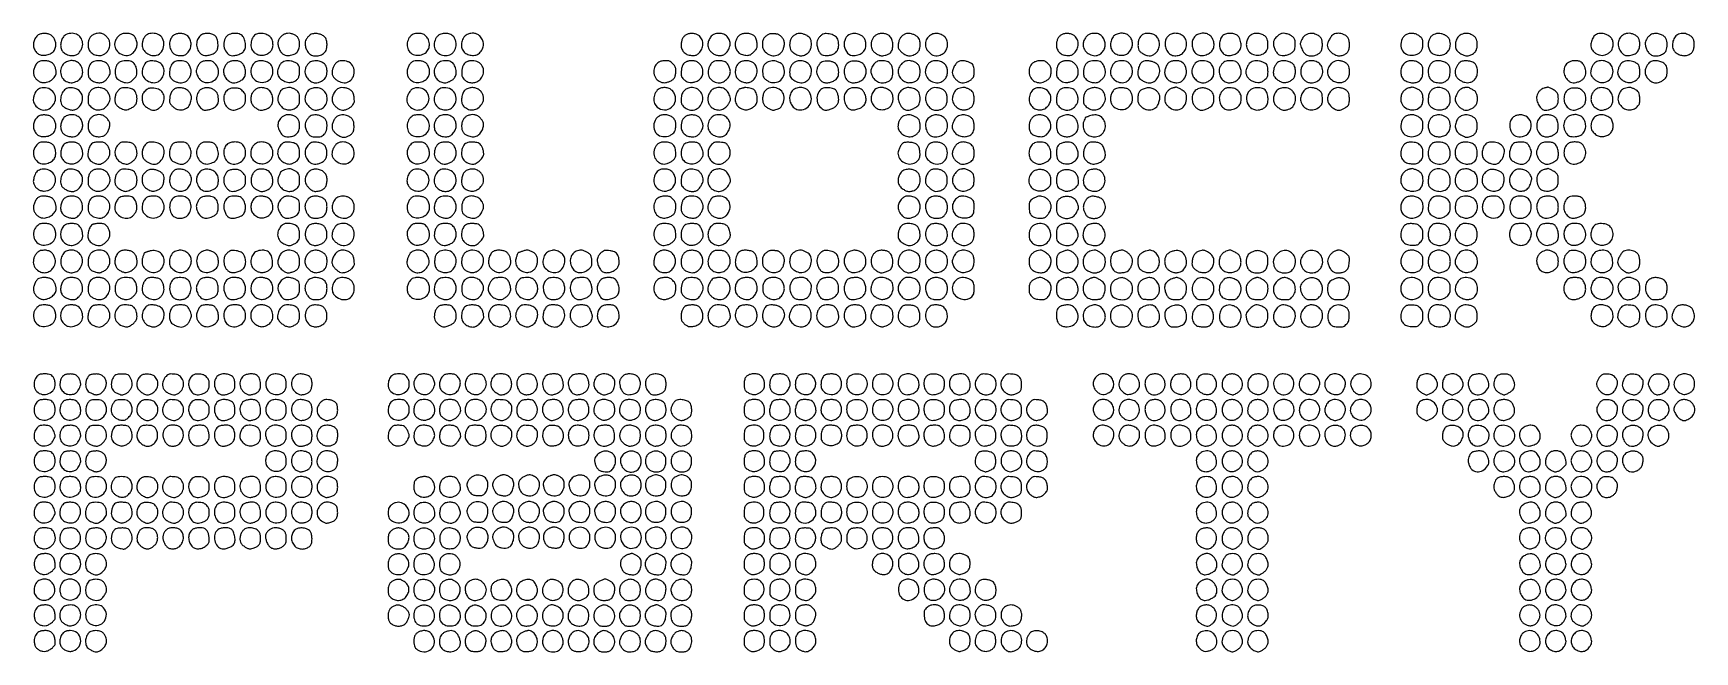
# Model space of a CAD drawing. Extents: x 21 to 1898, y 209 to 908.
import ezdxf

# ---------------------------------------------------------------- set-up
doc = ezdxf.new("R2010")
doc.units = 0

msp = doc.modelspace()

# ---------------------------------------------------------------- linework, layer by layer
for points in [[(29.5, 907.334966, 0.120664), (25.930038, 905.378315, 0.082688), (23.068995, 901.724104, 0.079937), (21.472381, 897.206495, 0.099423), (21.552448, 892.761205, 0.075117), (23.319361, 888.153238, 0.112415), (26.214769, 884.982222, 0.111843), (30.209589, 883.367389, 0.073814), (35.182298, 883.297626, 0.080536), (40.398943, 884.87742, 0.108477), (44.251917, 887.935548, 0.114885), (46.327547, 892.177813, 0.098727), (46.474104, 897.153278, 0.069133), (45.188956, 901.229485, 0.087221), (42.902903, 904.448882, 0.091541), (39.75519, 906.587404, 0.084956), (35.967559, 907.533111, 0.013505), (34.110439, 907.622631, 0.012947), (32.224846, 907.613704, 0.012991), (30.563126, 907.519536, 0.044684)], [(58.42096, 906.581015, 0.128458), (55.097902, 903.968874, 0.084551), (52.838314, 899.632774, 0.079298), (52.045347, 894.505062, 0.089862), (52.955365, 889.617399, 0.135381), (55.454528, 886.207294, 0.079387), (59.899385, 883.716465, 0.076978), (65.055675, 882.678282, 0.110652), (69.625634, 883.488046, 0.103401), (72.228918, 885.276126, 0.053049), (74.657193, 888.425177, 0.052373), (76.414748, 892.098909, 0.085603), (77, 895.492281, 0.1231), (75.449686, 901.693852, 0.136531), (71.198048, 906.155343, 0.130499), (65.086562, 907.903216, 0.10784)], [(89.314715, 906.536343, 0.08939), (86.678009, 904.776431, 0.077983), (84.6725, 902.128895, 0.070172), (83.421841, 898.729298, 0.053151), (83, 894.772166, 0.094549), (83.924421, 889.927311, 0.11442), (86.550131, 886.129596, 0.107011), (90.737949, 883.704975, 0.074589), (96.144722, 882.817439, 0.095665), (99.644573, 883.443279, 0.08364), (102.847997, 885.340021, 0.07775), (105.43856, 888.328913, 0.067061), (107.153464, 892.117881, 0.059623), (107.768189, 895.656714, 0.086657), (107.389694, 898.795841, 0.082193), (105.943103, 901.738554, 0.048476), (103.360459, 904.696375, 0.069026), (100.289671, 906.880774, 0.087777), (96.978293, 907.924592, 0.082285), (93.343598, 907.801172, 0.053077)], [(121.5, 907.280761, 0.116454), (118.448793, 905.727678, 0.0664), (115.658212, 902.643736, 0.064112), (113.674742, 898.785438, 0.086917), (113, 894.933248, 0.163118), (115.049112, 888.819284, 0.121252), (120.612527, 884.295504, 0.124305), (127.525923, 882.937008, 0.175288), (133.257247, 885.362605, 0.064536), (136.604238, 889.38099, 0.098143), (138.241979, 893.604198, 0.097453), (138.15091, 898.154831, 0.062873), (136.387566, 903.141583, 0.129544), (134.192786, 905.628302, 0.07988), (130.625804, 907.266795, 0.069311), (126.198096, 907.858183, 0.058402)], [(150, 906.721347, 0.104837), (147.751016, 904.931168, 0.056039), (145.80276, 901.942062, 0.053171), (144.457604, 898.362102, 0.063275), (144.001554, 894.784796, 0.136918), (145.424161, 889.678818, 0.103109), (149.412379, 885.392263, 0.100294), (154.888507, 882.972845, 0.121976), (160.479188, 883.121865, 0.178171), (166.079582, 887.137336, 0.129786), (168.642656, 894.42983, 0.131712), (167.256988, 901.956383, 0.184821), (162.359797, 906.623027, 0.04959), (159.210326, 907.585831, 0.047443), (155.88527, 907.928751, 0.049517), (152.707949, 907.638816, 0.068464)], [(181.314715, 906.59083, 0.115919), (177.782472, 903.875648, 0.101549), (175.619201, 899.742941, 0.09215), (175.136768, 894.735496, 0.077164), (176.416474, 889.545662, 0.072229), (178.195795, 886.577211, 0.083987), (180.669574, 884.411811, 0.079893), (183.824241, 883.107701, 0.058203), (187.600157, 882.666667, 0.029379), (189.971692, 882.806133, 0.062757), (191.749954, 883.246644, 0.06515), (193.321738, 884.101845, 0.033905), (195.037267, 885.535704, 0.097414), (198.196604, 890.031098, 0.098127), (199.407401, 895.376437, 0.101159), (198.47828, 900.646628, 0.110565), (195.563786, 904.940076, 0.100139), (192.767658, 906.672052, 0.059979), (188.95319, 907.585929, 0.058231), (184.882652, 907.581879, 0.076956)], [(212.096399, 906.792257, 0.112225), (208.176238, 903.376042, 0.103324), (205.972117, 898.500103, 0.099075), (205.855335, 892.973265, 0.09458), (207.860228, 887.726156, 0.069304), (210.306218, 884.774338, 0.108728), (213.148527, 883.132403, 0.099099), (216.613765, 882.750786, 0.050243), (220.942146, 883.57546, 0.053266), (225.461283, 885.460095, 0.116005), (228.237748, 887.957395, 0.116408), (229.604518, 891.42422, 0.053854), (229.780674, 896.294286, 0.054044), (228.88228, 901.247324, 0.114177), (226.971138, 904.625958, 0.121373), (223.859733, 906.696089, 0.065649), (219.339035, 907.680494, 0.025023), (217.242677, 907.750251, 0.026321), (215.185257, 907.607233, 0.028174), (213.38251, 907.282233, 0.06474)], [(242.42096, 906.581015, 0.17693), (237.826389, 902.206165, 0.123779), (236.298013, 895.151462, 0.118164), (238.27532, 887.956352, 0.153916), (243.189538, 883.267517, 0.130551), (246.498401, 882.607572, 0.050361), (251.154669, 883.37528, 0.050082), (255.698662, 885.107077, 0.099382), (258.726062, 887.467917, 0.142795), (260.759994, 891.941789, 0.083741), (260.617329, 897.867372, 0.084074), (258.543381, 903.395419, 0.146214), (255, 906.721347, 0.072299), (252.277547, 907.620626, 0.046495), (248.957827, 907.892675, 0.045159), (245.516217, 907.542456, 0.054806)], [(273.25632, 906.971176, 0.160258), (269.526745, 903.829296, 0.09002), (267.344099, 898.257328, 0.088651), (267.241246, 892.189995, 0.147945), (269.461691, 887.635837, 0.071368), (273.088665, 884.697485, 0.09467), (277.070132, 883.245847, 0.092722), (281.370226, 883.349374, 0.065784), (285.92947, 884.964018, 0.097144), (289.322023, 887.62661, 0.101958), (291.386908, 891.331365, 0.093037), (291.928986, 895.837467, 0.067505), (290.919726, 900.800431, 0.145732), (288.399743, 904.294277, 0.080277), (283.727654, 906.824292, 0.076215), (278.217689, 907.849509, 0.103894)], [(302.322309, 905.473023, 0.068309), (299.492483, 902.536269, 0.089456), (297.867778, 899.190098, 0.089983), (297.519788, 895.502745, 0.069969), (298.420585, 891.568774, 0.044848), (300.394794, 887.527803, 0.084604), (302.761262, 884.790601, 0.099419), (305.615152, 883.265002, 0.083165), (309.028064, 882.829968, 0.069534), (314.612169, 883.834617, 0.114692), (318.692464, 886.309613, 0.119782), (321.150478, 890.241169, 0.080251), (322, 895.5, 0.047), (321.622484, 899.507276, 0.087285), (320.469615, 902.551752, 0.09517), (318.430465, 904.849291, 0.064932), (315.401426, 906.605633, 0.050682), (311.748419, 907.713673, 0.070016), (308.331659, 907.896377, 0.075153), (305.183793, 907.138027, 0.070392)], [(336.5, 907.286761, 0.099032), (334.013614, 906.135753, 0.051762), (331.470675, 903.83979, 0.051285), (329.414462, 901.02248, 0.085848), (328.393069, 898.281702, 0.087446), (328.35086, 894.443844, 0.057446), (329.567489, 890.184287, 0.05805), (331.694665, 886.37203, 0.097368), (334.365039, 883.87558, 0.119055), (338.89826, 882.370152, 0.086594), (344.210893, 882.844889, 0.088408), (348.950163, 885.065847, 0.132944), (351.845874, 888.561076, 0.075111), (352.74531, 891.717634, 0.039225), (352.947018, 895.811148, 0.039198), (352.519424, 899.772301, 0.098858), (351.440548, 902.450392, 0.104613), (348.8817, 904.993378, 0.065282), (345.049153, 906.813809, 0.062476), (340.671922, 907.647796, 0.075043)], [(451.5, 907.284169, 0.090365), (449.144517, 906.239065, 0.060913), (446.926808, 904.295913, 0.057393), (445.116009, 901.73219, 0.059384), (443.960308, 898.852596, 0.112112), (443.696496, 892.217923, 0.142813), (446.442565, 886.775004, 0.142106), (451.696624, 883.64334, 0.110605), (458.374102, 883.410404, 0.098558), (463.711171, 885.554027, 0.125016), (467.295271, 889.450632, 0.122786), (468.624289, 894.643435, 0.093021), (467.571516, 900.451911, 0.094621), (465.158214, 904.35745, 0.10707), (461.565761, 906.896714, 0.096433), (456.928881, 907.883566, 0.063782)], [(480.42096, 906.581015, 0.05734), (479.070147, 905.79819, 0.039337), (477.735275, 904.631155, 0.038271), (476.556463, 903.223767, 0.044448), (475.67096, 901.719028, 0.105604), (474.058952, 894.915234, 0.140178), (475.663636, 888.792749, 0.141656), (480.243282, 884.487843, 0.108723), (486.916968, 882.737834, 0.068167), (490.229084, 883.057669, 0.0829), (493.099185, 884.263731, 0.080693), (495.478638, 886.368721, 0.06068), (497.350521, 889.32624, 0.043922), (498.506025, 892.440618, 0.06317), (498.919807, 895.349071, 0.062092), (498.5966, 898.305897, 0.040742), (497.535989, 901.568108, 0.124503), (494.887725, 905.099052, 0.098978), (490.652083, 907.316245, 0.090485), (485.540576, 907.852073, 0.083855)], [(511.314715, 906.536343, 0.143557), (507.562711, 903.405354, 0.091691), (505.296364, 898.15281, 0.090367), (505.040133, 892.363315, 0.133409), (507.015637, 887.70725, 0.109463), (510.842174, 884.573303, 0.088303), (515.943286, 883.039866, 0.091331), (521.103099, 883.38242, 0.129602), (525.106192, 885.601739, 0.088662), (528.51394, 890.276018, 0.109463), (529.766551, 895.507017, 0.114267), (528.676537, 900.606731, 0.103402), (525.434221, 904.923611, 0.069995), (522.332846, 906.95895, 0.082003), (518.952087, 907.921472, 0.077223), (515.278507, 907.772929, 0.053976)], [(759.314715, 906.59083, 0.087214), (756.672708, 904.789019, 0.077043), (754.6684, 902.122119, 0.069696), (753.420883, 898.720832, 0.053144), (753, 894.772166, 0.094549), (753.924421, 889.927311, 0.11442), (756.550131, 886.129596, 0.107011), (760.737949, 883.704975, 0.074589), (766.144722, 882.817439, 0.035399), (768.235447, 882.936672, 0.06225), (769.90949, 883.367829, 0.062048), (771.429541, 884.198932, 0.034937), (773.048096, 885.546079, 0.091633), (776.3451, 890.124915, 0.103848), (777.600028, 895.38152, 0.107433), (776.622238, 900.559098, 0.104354), (773.579083, 904.925705, 0.099678), (770.7745, 906.666462, 0.060218), (766.959082, 907.586008, 0.058469), (762.888195, 907.583571, 0.076936)], [(791.5, 907.284169, 0.126508), (787.951611, 905.395905, 0.082896), (785.079669, 901.730924, 0.078579), (783.435267, 897.117839, 0.093025), (783.434941, 892.495102, 0.096518), (784.596775, 889.568301, 0.064948), (786.9203, 886.809945, 0.060092), (790.090497, 884.541912, 0.057955), (793.747227, 883.059349, 0.089941), (797.590974, 882.71247, 0.100831), (801.146268, 883.774893, 0.092279), (804.235133, 886.249327, 0.063486), (806.716967, 890, 0.020557), (807.832721, 892.521137, 0.055747), (808.342369, 894.405352, 0.062562), (808.393065, 896.227092, 0.031537), (808.025814, 898.5, 0.099748), (805.92386, 903.180637, 0.115842), (802.258946, 906.389949, 0.106916), (797.298628, 907.792379, 0.075108)], [(820.42096, 906.63638, 0.098698), (817.977747, 904.883117, 0.061471), (815.896931, 902.022056, 0.05862), (814.48102, 898.566805, 0.068057), (814, 895.049211, 0.103276), (814.997307, 890.272364, 0.108556), (817.814936, 886.390903, 0.101662), (822.173058, 883.872456, 0.080514), (827.555965, 883, 0.04637), (829.668724, 883.196358, 0.077483), (831.348095, 883.79042, 0.060337), (833.035381, 884.982775, 0.018664), (835.265525, 887.158465, 0.016173), (837.634135, 889.815396, 0.08628), (838.60235, 891.492342, 0.090238), (838.926414, 893.363486, 0.018562), (838.773032, 896.723395, 0.057725), (837.829012, 901.427223, 0.112662), (835.879857, 904.695486, 0.117364), (832.768037, 906.712087, 0.065942), (828.339035, 907.65446, 0.026946), (826.198891, 907.705992, 0.024522), (823.996487, 907.531994, 0.025631), (821.979444, 907.166774, 0.048866)], [(853.788642, 907.307396, 0.062498), (852.534248, 906.942453, 0.027333), (850.981144, 906.167929, 0.026527), (849.40104, 905.154473, 0.032017), (848.038642, 904.036097, 0.033756), (846.373615, 902.255789, 0.085829), (845.50788, 900.719715, 0.069133), (845.108376, 898.788053, 0.016476), (845, 895.5, 0.016512), (845.108938, 892.202215, 0.06979), (845.511279, 890.27101, 0.08599), (846.385879, 888.730341, 0.032903), (848.078699, 886.926484, 0.095576), (853.788728, 883.34032, 0.133459), (859.755639, 882.712301, 0.142879), (864.931671, 885.176464, 0.116023), (868.474607, 890.22814, 0.061623), (869.557081, 894.338249, 0.079494), (869.462666, 898.235146, 0.08574), (868.189587, 901.680546, 0.086789), (865.838318, 904.482593, 0.01747), (864.606866, 905.447379, 0.020898), (863.380732, 906.264523, 0.020152), (862.305753, 906.859849, 0.113945), (861.673275, 907.013655, -0.019154), (861.086214, 907.042997, -0.006965), (860.257149, 907.128001, -0.006894), (859.351729, 907.246273, -0.008172), (858.5, 907.383744, 0.032837), (857.541498, 907.4903, 0.015318), (856.291038, 907.508346, 0.015102), (854.973041, 907.44714, 0.020422)], [(882.452402, 906.594236, 0.079679), (879.569721, 904.747248, 0.079432), (877.405587, 902.089693, 0.074036), (876.070918, 898.71964, 0.057264), (875.617627, 894.791238, 0.058274), (876.053155, 891.051618, 0.101993), (877.363545, 888.236392, 0.090115), (879.812071, 885.945597, 0.037944), (883.789822, 883.790411, 0.020093), (886.167313, 882.839425, 0.058098), (887.893381, 882.44572, 0.068986), (889.490505, 882.492949, 0.037882), (891.392772, 882.964612, 0.081029), (895.232172, 884.965782, 0.090607), (898.066393, 888.020996, 0.086066), (899.735261, 892.018709, 0.06521), (900.179916, 896.759511, 0.052313), (899.72249, 899.976453, 0.091457), (898.608406, 902.417351, 0.088104), (896.662956, 904.359123, 0.045655), (893.669318, 906.063052, 0.027054), (890.334139, 907.364755, 0.067778), (887.770445, 907.838341, 0.075153), (885.335207, 907.587351, 0.039539)], [(914.5, 907.316943, 0.095656), (911.918079, 906.098032, 0.058028), (909.433232, 903.793663, 0.056808), (907.484313, 900.905722, 0.078355), (906.490622, 897.944492, 0.08163), (906.475257, 894.507162, 0.044827), (907.511047, 890.41694, 0.045011), (909.238656, 886.625745, 0.091035), (911.342635, 884.12328, 0.138711), (913.646677, 883.109641, 0.040872), (917.537116, 882.887278, 0.041306), (921.668308, 883.33172, 0.072003), (924.917531, 884.457354, 0.058406), (927.641921, 886.297029, 0.080991), (929.533635, 888.549532, 0.079728), (930.63104, 891.314642, 0.054727), (931, 894.675453, 0.038736), (930.716011, 898.33569, 0.068671), (929.846351, 901.228938, 0.079536), (928.34129, 903.487247, 0.07283), (926.164788, 905.24298, 0.055114), (923.547087, 906.422283, 0.034314), (920.277214, 907.238297, 0.034596), (917.026978, 907.586725, 0.072118)], [(944.326071, 906.900932, 0.21619), (938.585499, 901.990898, 0.148624), (937.352429, 893.384675, 0.149867), (941.116841, 885.597684, 0.219118), (948.046904, 882.736394, 0.075841), (954.142628, 883.91662, 0.113991), (958.684612, 886.825611, 0.123516), (961.258207, 891.234585, 0.099025), (961.727193, 896.727979, 0.065562), (960.83004, 900.344273, 0.081715), (959.060996, 903.314447, 0.082354), (956.446293, 905.544692, 0.067832), (953.074257, 906.995944, 0.012907), (950.37595, 907.671003, 0.057612), (948.75595, 907.840481, 0.056007), (947.118892, 907.638506, 0.011775)], [(974.452402, 906.648723, 0.077131), (971.649189, 904.813402, 0.074118), (969.489476, 902.19229, 0.071463), (968.130357, 898.964512, 0.064051), (967.666667, 895.359656, 0.060902), (968.112787, 891.710599, 0.082745), (969.428243, 888.670861, 0.07961), (971.70491, 886.139212, 0.051984), (975.006848, 883.996506, 0.023429), (977.344477, 882.938829, 0.067723), (979.065586, 882.512519, 0.066574), (980.854568, 882.557936, 0.022089), (983.430637, 883.086851, 0.02635), (985.253873, 883.649573, 0.024434), (987.055566, 884.413249, 0.025221), (988.589934, 885.251875, 0.071271), (989.527235, 886.030095, 0.126992), (991.634213, 890.048416, 0.070813), (992.127937, 895.586967, 0.070432), (991.053691, 901.080411, 0.121305), (988.532326, 904.969631, 0.101127), (985.778988, 906.667657, 0.058155), (981.973499, 907.578267, 0.056765), (977.929888, 907.599643, 0.079569)], [(1005.096399, 906.735258, 0.072831), (1002.57836, 904.937126, 0.061906), (1000.518561, 902.398331, 0.058614), (999.052186, 899.290523, 0.052932), (998.282976, 895.818199, 0.025423), (998.13189, 893.360815, 0.071007), (998.357278, 891.652885, 0.075407), (999.041464, 890.135148, 0.031376), (1000.381315, 888.323419, 0.054638), (1003.117321, 885.711903, 0.049592), (1006.440801, 883.656602, 0.053349), (1009.721687, 882.465847, 0.129723), (1012.275849, 882.507864, 0.041629), (1017.594226, 884.495553, 0.110565), (1020.777429, 886.971722, 0.119672), (1022.457037, 890.437798, 0.053307), (1023, 895.516082, 0.038001), (1022.696327, 899.505877, 0.097472), (1021.718118, 902.217107, 0.104135), (1019.832048, 904.249328, 0.047273), (1016.669318, 906.063052, 0.032815), (1013.257922, 907.349445, 0.059313), (1010.32269, 907.872978, 0.068936), (1007.663648, 907.660774, 0.064447)], [(1037.5, 907.15032, 0.118056), (1032.42929, 904.045625, 0.122564), (1029.399871, 899.019871, 0.125024), (1029.111905, 893.241279, 0.125793), (1031.619116, 888.040808, 0.041715), (1034.613921, 885.030929, 0.079114), (1037.527814, 883.257899, 0.088441), (1040.618595, 882.591669, 0.064313), (1044.128207, 882.917471, 0.101938), (1049.162188, 885.190844, 0.117878), (1052.580426, 889.177698, 0.112414), (1053.925133, 894.43959, 0.086487), (1053.058771, 900.321921, 0.123547), (1050.815505, 903.863497, 0.086907), (1046.871175, 906.48703, 0.083381), (1042.102892, 907.69031, 0.09912)], [(1183.314715, 906.59083, 0.087214), (1180.672708, 904.789019, 0.077043), (1178.6684, 902.122119, 0.069696), (1177.420883, 898.720832, 0.053144), (1177, 894.772166, 0.094549), (1177.924421, 889.927311, 0.11442), (1180.550131, 886.129596, 0.107011), (1184.737949, 883.704975, 0.074589), (1190.144722, 882.817439, 0.035399), (1192.235447, 882.936672, 0.06225), (1193.90949, 883.367829, 0.062048), (1195.429541, 884.198932, 0.034937), (1197.048096, 885.546079, 0.091633), (1200.3451, 890.124915, 0.103848), (1201.600028, 895.38152, 0.107433), (1200.622238, 900.559098, 0.104354), (1197.579083, 904.925705, 0.099678), (1194.7745, 906.666462, 0.060218), (1190.959082, 907.586008, 0.058469), (1186.888195, 907.583571, 0.076936)], [(1215.5, 907.280761, 0.116454), (1212.448793, 905.727678, 0.0664), (1209.658212, 902.643736, 0.064112), (1207.674742, 898.785438, 0.086917), (1207, 894.933248, 0.142235), (1208.579717, 889.492418, 0.106926), (1212.977337, 885.030971, 0.106263), (1218.851285, 882.767343, 0.138851), (1224.540333, 883.452405, 0.100753), (1228.391038, 886.067681, 0.092792), (1231.048463, 890.051201, 0.09108), (1232.116961, 894.793907, 0.092624), (1231.419567, 899.576963, 0.084547), (1229.045221, 903.941855, 0.113789), (1225.550851, 906.752067, 0.106281), (1220.986323, 907.863931, 0.066631)], [(1244.42096, 906.581015, 0.132589), (1240.902858, 903.769013, 0.091579), (1238.672663, 899.15448, 0.086593), (1238.16317, 893.795877, 0.100155), (1239.566418, 888.871562, 0.133026), (1242.718758, 885.43128, 0.089068), (1247.689862, 883.40599, 0.088819), (1253.068593, 883.233591, 0.13109), (1257.385121, 885.088296, 0.083629), (1260.807388, 888.855851, 0.092553), (1262.658098, 893.410421, 0.094863), (1262.717035, 898.232823, 0.092912), (1260.995802, 902.774926, 0.104337), (1258.057945, 905.894285, 0.09572), (1254.021146, 907.680451, 0.087775), (1249.303075, 907.919462, 0.071668)], [(1275.5, 907.109005, 0.074352), (1272.949376, 905.509967, 0.08199), (1271.076229, 903.280542, 0.071583), (1269.84704, 900.309142, 0.041668), (1269.208148, 896.496452, 0.045398), (1269.24385, 892.031542, 0.106174), (1270.258414, 888.867382, 0.105491), (1272.487827, 886.386418, 0.044456), (1276.352721, 884.071296, 0.051888), (1280.048716, 882.734047, 0.094864), (1283.238663, 882.560622, 0.097253), (1286.213599, 883.575447, 0.056732), (1289.256329, 885.821969, 0.105073), (1292.282499, 890.132557, 0.097226), (1293.404221, 895.424731, 0.098335), (1292.439128, 900.697899, 0.110332), (1289.543869, 904.958787, 0.104917), (1286.881299, 906.5734, 0.046064), (1282.859848, 907.574539, 0.045993), (1278.679128, 907.825706, 0.095194)], [(1306.5, 907.054643, 0.100179), (1303.093363, 904.782662, 0.09287), (1300.728183, 901.308451, 0.087671), (1299.692429, 897.0317, 0.077502), (1300.113975, 892.461644, 0.08343), (1302.347737, 887.366151, 0.118171), (1305.936285, 883.983151, 0.120545), (1310.611037, 882.635155, 0.089105), (1315.963443, 883.372688, 0.128585), (1320.302847, 886.156811, 0.103468), (1323.155012, 890.9324, 0.09847), (1323.938788, 896.665066, 0.104584), (1322.433582, 902.128438, 0.1198), (1319.791656, 905.166835, 0.079358), (1315.626731, 907.221188, 0.076525), (1310.866539, 907.92649, 0.096002)], [(1336.42096, 906.581015, 0.12371), (1332.993948, 903.938609, 0.094361), (1330.799859, 899.72028, 0.087323), (1330.206461, 894.682697, 0.086072), (1331.361984, 889.717881, 0.092729), (1334.232468, 885.387031, 0.132793), (1338.171695, 883.04441, 0.119657), (1343.074891, 882.876245, 0.067062), (1348.733492, 884.864038, 0.10008), (1352.502473, 887.857637, 0.111012), (1354.642387, 891.978657, 0.103608), (1354.892861, 896.852741, 0.077593), (1353.248446, 901.986089, 0.106659), (1350.422882, 905.498851, 0.103952), (1346.375348, 907.573848, 0.095081), (1341.525331, 907.947892, 0.07465)], [(1368.011238, 907.107888, 0.159431), (1364.345809, 904.665967, 0.091044), (1361.839452, 899.913665, 0.085004), (1361.074545, 894.245518, 0.110898), (1362.397621, 889.19798, 0.081347), (1365.374998, 885.195598, 0.124651), (1369.10556, 883.055405, 0.113887), (1373.660953, 882.845569, 0.060791), (1379.071902, 884.532423, 0.111377), (1383.09789, 887.564339, 0.118621), (1385.319139, 891.966082, 0.105082), (1385.436318, 897.337907, 0.072543), (1383.444654, 903.107028, 0.128437), (1381.119528, 905.690973, 0.082423), (1377.412372, 907.338152, 0.071564), (1372.840454, 907.846644, 0.059912)], [(1398.388117, 907.019931, 0.122134), (1394.846483, 904.453622, 0.088156), (1392.392404, 900.215009, 0.085091), (1391.491493, 895.241264, 0.101647), (1392.404394, 890.574575, 0.143196), (1396.445272, 885.580006, 0.125529), (1402.753989, 883.231651, 0.125412), (1409.421377, 884.191134, 0.142793), (1414.439296, 888.216795, 0.112089), (1415.6281, 891.127343, 0.042349), (1415.98088, 895.534626, 0.042377), (1415.584989, 899.947357, 0.109644), (1414.369307, 902.883127, 0.107332), (1411.463511, 905.568189, 0.069812), (1407.22477, 907.323903, 0.068282), (1402.556622, 907.872308, 0.091398)], [(1425.882353, 904.117647, 0.021023), (1423.973635, 902.041295, 0.053058), (1422.82408, 900.343933, 0.067524), (1422.218818, 898.708393, 0.05659), (1422.021962, 896.867647, 0.067474), (1422.563007, 893.063184, 0.048256), (1424.129356, 889.053923, 0.049758), (1426.316302, 885.629332, 0.106852), (1428.720283, 883.644648, 0.106445), (1431.875754, 882.787774, 0.058995), (1435.875436, 883.047268, 0.055995), (1439.970092, 884.289323, 0.066786), (1443.428434, 886.361236, 0.045039), (1444.936748, 887.803898, 0.078842), (1445.852976, 889.264441, 0.061581), (1446.403254, 891.178793, 0.018542), (1446.765993, 894.191724, 0.046811), (1446.717061, 898.716186, 0.101889), (1445.67109, 902.010458, 0.109972), (1443.474234, 904.467323, 0.060458), (1439.920311, 906.415208, 0.039548), (1435.499539, 907.79025, 0.09648), (1432.104665, 907.892586, 0.104516), (1429.087393, 906.72054, 0.0517)], [(1460, 906.693558, 0.04983), (1458.202705, 905.873133, 0.064359), (1456.76709, 904.767328, 0.05518), (1455.507331, 903.195598, 0.026133), (1454.23077, 900.930231, 0.015225), (1452.913487, 898.061418, 0.080259), (1452.503356, 896.384278, 0.086031), (1452.657162, 894.716779, 0.018894), (1453.51457, 891.958703, 0.059854), (1456.067245, 886.790238, 0.114715), (1459.389119, 883.607264, 0.123867), (1463.586926, 882.358524, 0.076572), (1468.731452, 882.927687, 0.062967), (1472.771316, 884.582632, 0.108041), (1475.47226, 886.998855, 0.103657), (1476.987023, 890.398518, 0.054649), (1477.466083, 895.015449, 0.041996), (1477.075223, 899.359185, 0.095272), (1475.906935, 902.428935, 0.101849), (1473.742753, 904.721392, 0.052745), (1470.282119, 906.638016, 0.032468), (1467.622639, 907.565262, 0.066388), (1465.438248, 907.868598, 0.060509), (1463.123227, 907.600093, 0.023082)], [(1490, 906.731857, 0.115357), (1487.877679, 904.98126, 0.032633), (1485.492156, 901.388522, 0.033206), (1483.576994, 897.469101, 0.0978), (1483.003738, 894.53811, 0.107327), (1483.638653, 891.63996, 0.061287), (1485.525908, 888.57502, 0.057325), (1488.285009, 885.835015, 0.062814), (1491.515079, 883.890305, 0.020363), (1494.034157, 882.896543, 0.056966), (1495.883335, 882.480661, 0.06311), (1497.668616, 882.513943, 0.029594), (1499.934788, 882.98244, 0.07046), (1503.613191, 884.5538, 0.108401), (1506.111767, 886.930319, 0.098509), (1507.534659, 890.313824, 0.050468), (1508, 894.912352, 0.04066), (1507.643246, 899.292137, 0.088029), (1506.526243, 902.46849, 0.100458), (1504.501423, 904.805232, 0.065285), (1501.401426, 906.605633, 0.043353), (1498.361609, 907.576449, 0.052901), (1495.397541, 907.924157, 0.056308), (1492.586801, 907.63809, 0.0616)], [(1572.42096, 906.581015, 0.05734), (1571.070147, 905.79819, 0.039337), (1569.735275, 904.631155, 0.038271), (1568.556463, 903.223767, 0.044448), (1567.67096, 901.719028, 0.130716), (1566.144284, 893.474858, 0.174516), (1569.240263, 886.586561, 0.173242), (1576.039508, 883.219864, 0.128822), (1584.401426, 884.394367, 0.065107), (1587.470339, 886.175265, 0.098132), (1589.501443, 888.494245, 0.087794), (1590.634056, 891.611156, 0.043378), (1591, 895.821296, 0.018598), (1590.886682, 898.866798, 0.068769), (1590.483395, 900.743207, 0.082855), (1589.629415, 902.254421, 0.03495), (1588.035701, 903.96665, 0.070253), (1584.572, 906.39309, 0.076377), (1580.667814, 907.679749, 0.075961), (1576.539234, 907.738626, 0.068431)], [(1603.314715, 906.536343, 0.08939), (1600.678009, 904.776431, 0.077983), (1598.6725, 902.128895, 0.070172), (1597.421841, 898.729298, 0.053151), (1597, 894.772166, 0.092517), (1597.890865, 889.998756, 0.112055), (1600.427595, 886.228017, 0.108105), (1604.425982, 883.831011, 0.081347), (1609.5, 883, 0.088665), (1614.523436, 883.897867, 0.108336), (1618.533962, 886.466038, 0.108336), (1621.102133, 890.476564, 0.088665), (1622, 895.5, 0.059528), (1621.557742, 899.201562, 0.083408), (1620.250478, 902.25717, 0.086368), (1618.058951, 904.642885, 0.068828), (1615.018181, 906.376049, 0.029705), (1611.646895, 907.497814, 0.062112), (1608.912191, 907.876948, 0.066735), (1606.295747, 907.562584, 0.039371)], [(1634.314715, 906.536343, 0.132558), (1630.603675, 903.573055, 0.090868), (1628.236386, 898.699168, 0.089669), (1627.732419, 893.239683, 0.123936), (1629.33591, 888.610089, 0.062294), (1630.346991, 887.420518, 0.026875), (1631.956794, 886.096852, 0.026083), (1633.843316, 884.854728, 0.0313), (1635.740294, 883.896998, 0.017505), (1638.447548, 882.847104, 0.063891), (1640.246569, 882.468661, 0.072029), (1641.969394, 882.579214, 0.02629), (1644.33677, 883.210156, 0.069314), (1647.975394, 884.974256, 0.099625), (1650.492589, 887.506789, 0.092844), (1651.946328, 890.95859, 0.053413), (1652.428571, 895.459971, 0.047087), (1652.045364, 899.520112, 0.095446), (1650.864041, 902.490493, 0.098394), (1648.692261, 904.752761, 0.052362), (1645.282119, 906.638016, 0.040142), (1642.410939, 907.589976, 0.062376), (1639.822704, 907.889782, 0.061787), (1637.222811, 907.542772, 0.038556)], [(1787.054742, 906.733017, 0.128711), (1783.546875, 903.628239, 0.084706), (1781.330855, 898.682646, 0.084234), (1780.872788, 893.253714, 0.124676), (1782.422197, 888.759087, 0.079903), (1784.366098, 886.628047, 0.047589), (1787.251382, 884.751205, 0.047275), (1790.47422, 883.437236, 0.073294), (1793.440967, 883, 0.082032), (1796.846783, 883.562559, 0.0572), (1800.374887, 885.230729, 0.058866), (1803.301518, 887.566282, 0.111516), (1804.889631, 890.113241, 0.064926), (1805.954447, 895.21507, 0.099887), (1805.402769, 899.676703, 0.109433), (1803.23444, 903.292901, 0.090703), (1799.604001, 905.949654, 0.039714), (1796.115856, 907.308415, 0.057495), (1792.863722, 907.890818, 0.064078), (1789.846194, 907.692467, 0.068829)], [(1816.322309, 905.473023, 0.111008), (1812.818173, 901.158801, 0.113225), (1811.529935, 895.791316, 0.108835), (1812.696522, 890.229586, 0.096105), (1816.120172, 885.384868, 0.035225), (1817.726615, 884.049365, 0.067159), (1819.206455, 883.261889, 0.065891), (1820.861134, 882.886104, 0.032734), (1823.015449, 882.829474, 0.069387), (1828.607309, 883.833831, 0.114722), (1832.690974, 886.307937, 0.119895), (1835.150104, 890.239158, 0.080255), (1836, 895.5, 0.047), (1835.622484, 899.507276, 0.087285), (1834.469615, 902.551752, 0.09517), (1832.430465, 904.849291, 0.064932), (1829.401426, 906.605633, 0.050682), (1825.748419, 907.713673, 0.070016), (1822.331659, 907.896377, 0.075153), (1819.183793, 907.138027, 0.070392)], [(1850.5, 907.286761, 0.099032), (1848.013614, 906.135753, 0.051762), (1845.470675, 903.83979, 0.051285), (1843.414462, 901.02248, 0.085848), (1842.393069, 898.281702, 0.087471), (1842.351065, 894.445355, 0.05738), (1843.567675, 890.185342, 0.057966), (1845.694665, 886.370444, 0.097108), (1848.365039, 883.868908, 0.123557), (1852.793746, 882.4342, 0.081548), (1858.147201, 882.946025, 0.08317), (1862.954514, 885.116013, 0.139214), (1865.805315, 888.472058, 0.069833), (1866.704734, 891.507244, 0.042146), (1866.946624, 895.257739, 0.042232), (1866.557179, 898.979883, 0.072272), (1865.538418, 901.925709, 0.11536), (1863.159494, 904.710531, 0.073053), (1859.371421, 906.72274, 0.068582), (1854.894654, 907.655864, 0.076316)], [(1879.787855, 906.850338, 0.144655), (1875.969844, 904.020175, 0.092023), (1873.485892, 899.032534, 0.089541), (1872.916326, 893.351868, 0.126002), (1874.555943, 888.554964, 0.092109), (1877.190204, 885.804048, 0.063358), (1880.995307, 883.741037, 0.063604), (1885.176983, 882.703395, 0.095091), (1888.921276, 882.978802, 0.06543), (1892.831201, 884.602966, 0.107285), (1895.472474, 887.005658, 0.101367), (1896.97247, 890.393023, 0.053758), (1897.466667, 894.976252, 0.042453), (1897.096662, 899.326196, 0.095904), (1895.93388, 902.406662, 0.102214), (1893.762056, 904.710652, 0.05275), (1890.282119, 906.638016, 0.039693), (1887.600212, 907.529888, 0.055425), (1885.096429, 907.859685, 0.054869), (1882.562234, 907.632525, 0.037904)], [(27.269426, 875.788174, 0.125184), (24.841399, 873.748461, 0.054897), (22.763528, 870.062653, 0.053994), (21.484208, 865.864135, 0.09269), (21.473143, 862.217121, 0.076156), (22.638522, 858.856908, 0.067401), (24.793808, 855.840801, 0.069082), (27.612847, 853.571382, 0.088836), (30.718298, 852.393069, 0.112511), (36.121913, 852.601936, 0.084252), (41.55152, 855.097461, 0.0894), (45.583844, 859.064628, 0.155264), (46.990685, 863.5, 0.052391), (46.613529, 867.058051, 0.055085), (45.505674, 870.397166, 0.059496), (43.808719, 873.169543, 0.089016), (41.688633, 875.04828, 0.079795), (38.588838, 876.316312, 0.044474), (34.539578, 876.887596, 0.044505), (30.459992, 876.73379, 0.080924)], [(57.380646, 875.090411, 0.148412), (53.301971, 870.519451, 0.120415), (52.028715, 864.045579, 0.121119), (53.885674, 857.743355, 0.151167), (58.357078, 853.634845, 0.03653), (61.305378, 852.49118, 0.068546), (63.824235, 852.084345, 0.068482), (66.36084, 852.37348, 0.036399), (69.364218, 853.37882, 0.095618), (73.693987, 856.255544, 0.1153), (76.298851, 860.372597, 0.111097), (76.864013, 865.341851, 0.083952), (75.365155, 870.642922, 0.120102), (72.299659, 874.417326, 0.102149), (67.65878, 876.636406, 0.097849), (62.342275, 876.888351, 0.100298)], [(89.5, 876.054643, 0.078317), (86.98368, 874.529798, 0.082058), (85.105011, 872.325996, 0.07164), (83.859822, 869.373768, 0.043369), (83.21905, 865.627917, 0.021367), (83.128619, 863.368914, 0.023553), (83.237592, 861.183191, 0.024956), (83.514518, 859.310549, 0.073803), (83.951885, 858.089904, 0.120851), (86.872005, 854.839559, 0.080312), (91.431163, 852.704054, 0.079895), (96.456327, 852.106698, 0.117044), (100.724963, 853.30722, 0.075741), (103.047646, 855.103847, 0.034789), (105.494709, 858.058701, 0.033635), (107.437732, 861.193435, 0.123204), (107.994423, 863.44428, 0.051426), (107.613842, 867.039201, 0.055212), (106.508422, 870.391234, 0.059878), (104.813497, 873.165246, 0.089024), (102.688633, 875.04828, 0.07365), (99.840782, 876.254067, 0.04436), (96.215729, 876.857016, 0.044293), (92.530825, 876.811433, 0.072023)], [(119.241384, 875.67477, 0.070677), (116.726925, 873.770897, 0.079204), (114.955266, 871.30767, 0.071442), (113.916041, 868.200912, 0.045071), (113.571429, 864.385682, 0.038465), (113.866655, 860.553749, 0.10216), (114.8225, 857.994136, 0.09951), (116.731379, 855.983235, 0.035342), (120.143264, 853.926912, 0.048181), (123.835707, 852.471524, 0.083475), (127.104287, 852.101904, 0.091822), (130.096556, 852.824936, 0.069936), (132.959192, 854.619116, 0.040788), (135.825788, 857.460816, 0.07561), (137.554861, 860.235376, 0.084371), (138.269518, 863.180976, 0.063118), (138.08094, 866.521488, 0.034919), (137.20685, 869.912581, 0.058132), (135.95659, 872.580666, 0.068675), (134.310595, 874.568992, 0.078826), (132.256843, 875.928836, 0.076456), (129.431852, 876.725634, 0.035469), (125.615289, 876.921938, 0.035375), (121.855505, 876.58174, 0.086716)], [(149.144367, 875.445086, 0.082969), (147.143601, 873.41575, 0.05028), (145.486396, 870.468824, 0.048059), (144.375003, 867.066809, 0.054984), (144, 863.666977, 0.162438), (145.913807, 857.931537, 0.117469), (151.137522, 853.59554, 0.118116), (157.730682, 852.094897, 0.165272), (163.385121, 854.088296, 0.105803), (167.356838, 858.86678, 0.110471), (168.94578, 864.77818, 0.119697), (167.823788, 870.437285, 0.140099), (164.256747, 874.567429, 0.085446), (160.885249, 876.031033, 0.0453), (156.367053, 876.707181, 0.045384), (151.98522, 876.563863, 0.126551)], [(181.25632, 875.971176, 0.160151), (177.791951, 873.053949, 0.078344), (175.535089, 867.670284, 0.076683), (175.012663, 861.716107, 0.137217), (176.630693, 857.116873, 0.086658), (178.611579, 855.130028, 0.050951), (181.544099, 853.481211, 0.048403), (184.958139, 852.373821, 0.054285), (188.391156, 852, 0.097747), (191.762138, 852.665366, 0.083047), (194.849387, 854.581462, 0.077031), (197.330371, 857.551852, 0.06738), (198.93567, 861.270237, 0.023278), (199.505534, 863.743646, 0.059228), (199.618701, 865.579066, 0.058616), (199.298752, 867.401009, 0.022423), (198.449174, 869.835422, 0.034189), (197.55635, 871.688615, 0.038331), (196.448418, 873.329322, 0.04157), (195.209648, 874.649339, 0.064288), (193.925709, 875.538418, 0.07118), (191.206373, 876.485471, 0.039737), (187.716767, 876.883523, 0.039538), (184.167307, 876.724078, 0.064675)], [(210.838149, 875.474211, 0.070185), (209.628242, 874.57772, 0.03966), (208.430996, 873.195154, 0.036098), (207.341061, 871.465314, 0.031327), (206.452292, 869.514249, 0.016543), (205.488438, 866.716047, 0.074221), (205.229453, 865.00791, 0.074893), (205.481816, 863.305959, 0.017026), (206.431631, 860.539849, 0.069393), (208.562069, 856.671191, 0.089504), (211.523889, 853.910167, 0.093512), (215.154742, 852.437542, 0.083232), (219.230046, 852.30403, 0.131497), (225.943307, 855.101493, 0.154964), (229.855037, 860.734299, 0.150472), (229.860694, 867.725715, 0.122483), (225.982649, 874.171197, 0.035549), (224.300446, 875.629812, 0.073615), (222.774891, 876.455907, 0.065784), (220.965524, 876.856632, 0.023722), (218.326923, 876.959962, 0.025542), (216.283661, 876.838515, 0.021356), (214.13599, 876.507007, 0.021888), (212.195543, 876.032922, 0.05359)], [(241.881475, 875.496912, 0.094424), (239.824903, 873.813049, 0.045777), (237.88467, 871.006834, 0.045558), (236.465075, 867.848278, 0.083024), (236, 865.066752, 0.100507), (236.919273, 860.539776, 0.076187), (239.586449, 856.216359, 0.080016), (243.263847, 853.079364, 0.137499), (247.114622, 852, 0.065213), (250.726463, 852.473087, 0.048605), (254.495099, 853.881358, 0.050422), (257.695336, 855.867768, 0.109758), (259.538418, 858.074291, 0.097802), (260.819329, 862.49109, 0.074026), (260.513426, 867.541052, 0.075674), (258.773697, 872.172246, 0.11282), (255.883127, 875.369307, 0.106314), (253.148682, 876.52277, 0.044588), (249.152194, 876.916613, 0.044382), (245.036514, 876.588341, 0.08256)], [(273.5, 876.054643, 0.070737), (271.443723, 874.850579, 0.060311), (269.676131, 873.061476, 0.055435), (268.264664, 870.749559, 0.044073), (267.263265, 868, 0.17153), (267.900093, 859.911352, 0.167558), (273.480696, 853.925223, 0.164053), (281.665001, 852.577522, 0.165128), (288.968769, 856.466756, 0.098384), (290.768234, 859.349415, 0.061065), (291.719355, 863.237142, 0.060377), (291.708584, 867.297942, 0.088729), (290.655425, 870.699441, 0.120224), (287.811922, 873.964152, 0.078253), (283.307195, 876.189062, 0.075687), (278.172591, 876.972892, 0.09753)], [(302.871212, 875.491535, 0.110962), (300.864704, 873.736107, 0.042096), (298.918203, 870.538926, 0.041961), (297.473499, 866.909884, 0.074303), (297.003738, 863.729764, 0.149989), (298.501812, 858.877177, 0.101526), (302.681629, 854.81403, 0.096359), (308.340106, 852.575185, 0.119497), (313.979264, 852.875641, 0.067748), (317.622717, 854.530692, 0.103648), (320.109242, 856.933284, 0.096624), (321.53093, 860.264688, 0.052725), (322, 864.7006, 0.027856), (321.750521, 869.17512, 0.100299), (320.879492, 871.881956, 0.120821), (319.124419, 873.759376, 0.049535), (316.008937, 875.379747, 0.040984), (312.381297, 876.496695, 0.052111), (308.902462, 876.890207, 0.057107), (305.695229, 876.550321, 0.069628)], [(334.42096, 875.581015, 0.099121), (332.118732, 873.977879, 0.054226), (330.011272, 871.243238, 0.053505), (328.503988, 868.052635, 0.083803), (328, 865.066752, 0.100028), (328.943861, 860.395975, 0.08279), (331.662008, 856.098654, 0.086273), (335.502053, 853.059593, 0.124986), (339.674697, 852, 0.071754), (343.200477, 852.5086, 0.050877), (346.905268, 854.023649, 0.05252), (350.040015, 856.144405, 0.111338), (351.802939, 858.466844, 0.071729), (352.729808, 861.63854, 0.04338), (352.942964, 865.553269, 0.04386), (352.491797, 869.295733, 0.101187), (351.369307, 871.883127, 0.107865), (348.280739, 874.731054, 0.078955), (343.923668, 876.433053, 0.075166), (339.037846, 876.749948, 0.081527)], [(365.054742, 875.733017, 0.095841), (362.64099, 873.861243, 0.058695), (360.592134, 870.884636, 0.056047), (359.199479, 867.332171, 0.065503), (358.727273, 863.743148, 0.034954), (358.887072, 861.460068, 0.077679), (359.392262, 859.796358, 0.070298), (360.417114, 858.266433, 0.024604), (362.282999, 856.379461, 0.055856), (365.269723, 854.200774, 0.055055), (368.678794, 852.724642, 0.05787), (372.150526, 852.082062, 0.078489), (375.321364, 852.365809, 0.17133), (380.91568, 856.073307, 0.132885), (383.657721, 862.900015, 0.132444), (382.587656, 870.195467, 0.169883), (378.015602, 875.147282, 0.058491), (374.8465, 876.383211, 0.052508), (371.358639, 876.910642, 0.054224), (367.959285, 876.695587, 0.074382)], [(449.269426, 875.788174, 0.082017), (448.271159, 875.085558, 0.028885), (447.091761, 873.783687, 0.02776), (445.937456, 872.176407, 0.029126), (444.988393, 870.476023, 0.066219), (443.618356, 866.322276, 0.082745), (443.532256, 862.26858, 0.086334), (444.752022, 858.539412, 0.079867), (447.183257, 855.326338, 0.136169), (452.012968, 852.731763, 0.101709), (458.084831, 852.612876, 0.100293), (463.782093, 854.908675, 0.12834), (467.551112, 859.09884, 0.096748), (468.790222, 863.338379, 0.08245), (468.449605, 867.991691, 0.084787), (466.649506, 872.170276, 0.112296), (463.688633, 875.04828, 0.079795), (460.588838, 876.316312, 0.044474), (456.539578, 876.887596, 0.044505), (452.459992, 876.73379, 0.080924)], [(479.881475, 875.496912, 0.095246), (477.75107, 873.746791, 0.049918), (475.82561, 870.892179, 0.049067), (474.456812, 867.614564, 0.074525), (474, 864.566752, 0.097506), (474.926703, 859.859901, 0.092954), (477.575419, 855.765228, 0.09517), (481.464918, 852.979778, 0.108349), (485.933248, 852, 0.073291), (488.717761, 852.410365, 0.043956), (491.827561, 853.654251, 0.04359), (494.714356, 855.445987, 0.065513), (496.8321, 857.513679, 0.133044), (498.700098, 861.907596, 0.086436), (498.505903, 867.454612, 0.087123), (496.455939, 872.568542, 0.138974), (493, 875.721347, 0.077527), (490.116905, 876.640552, 0.042776), (486.418161, 876.893917, 0.042777), (482.730523, 876.514199, 0.077576)], [(511.5, 876.054643, 0.078317), (508.98368, 874.529798, 0.082058), (507.105011, 872.325996, 0.07164), (505.859822, 869.373768, 0.043369), (505.21905, 865.627917, 0.036872), (505.181455, 861.463282, 0.086894), (505.911526, 858.454372, 0.097686), (507.551644, 856.088335, 0.055644), (510.313822, 853.950227, 0.096517), (515.033619, 852.199957, 0.102216), (519.964785, 852.402485, 0.101148), (524.452059, 854.550103, 0.09257), (527.903457, 858.34379, 0.126049), (529.898596, 864.730171, 0.143557), (528.422487, 870.946399, 0.143348), (523.821141, 875.387981, 0.125568), (517.29966, 876.936614, 0.017973), (515.698247, 876.852266, 0.01559), (514.02865, 876.651388, 0.015863), (512.527757, 876.374174, 0.043559)], [(727.881475, 875.496912, 0.157014), (723.646514, 871.054704, 0.117589), (722.188852, 864.409364, 0.118478), (723.889205, 857.8604, 0.160827), (728.278102, 853.672322, 0.035939), (731.325458, 852.486087, 0.073093), (733.859648, 852.094146, 0.068625), (736.501557, 852.438246, 0.028522), (739.920311, 853.584792, 0.060183), (743.237303, 855.400452, 0.099612), (745.407992, 857.725041, 0.0924), (746.610073, 860.839699, 0.046046), (747, 865.064817, 0.022153), (746.869324, 868.012717, 0.072749), (746.41895, 869.903463, 0.076034), (745.457624, 871.540954, 0.025696), (743.6, 873.6, 0.025268), (741.564465, 875.439577, 0.074535), (739.946868, 876.399459, 0.07411), (738.113652, 876.845758, 0.024783), (735.35, 876.959962, 0.025082), (733.30107, 876.840151, 0.021224), (731.155496, 876.513676, 0.021758), (729.223035, 876.047001, 0.054386)], [(759.5, 876.054643, 0.078499), (756.893248, 874.473712, 0.087832), (755.017201, 872.217871, 0.073575), (753.80958, 869.119407, 0.038154), (753.193827, 865.002876, 0.013458), (753.03171, 861.42604, 0.074688), (753.281794, 859.523841, 0.096522), (754.055579, 858.009063, 0.030179), (755.754593, 856.091561, 0.052331), (758.627138, 853.764691, 0.085539), (761.499224, 852.531381, 0.082203), (764.700482, 852.304025, 0.044995), (768.578613, 853.02201, 0.083163), (773.24419, 855.212422, 0.112592), (776.380133, 858.635331, 0.114555), (777.688696, 863.031349, 0.088303), (777.113084, 868.016897, 0.073198), (775.399304, 871.68349, 0.081475), (772.750784, 874.549612, 0.084225), (769.406483, 876.351469, 0.085539), (765.673275, 876.936614, 0.016579), (763.928812, 876.852217, 0.015104), (762.138399, 876.651388, 0.015316), (760.549387, 876.374468, 0.046364)], [(789.269426, 875.788174, 0.083874), (788.26664, 875.076832, 0.028413), (787.069997, 873.738729, 0.02733), (785.891718, 872.081936, 0.028183), (784.914304, 870.322975, 0.113899), (783.415622, 863.745278, 0.139925), (785.154648, 857.716868, 0.140094), (789.811472, 853.519712, 0.114282), (796.373615, 852, 0.131431), (800.922776, 853.21682, 0.082055), (805.215674, 856.7345, 0.083978), (808.064834, 861.350236, 0.15126), (808.439934, 865.741371, 0.02367), (807.434593, 869.484944, 0.051016), (806.241657, 872.217413, 0.066008), (804.765278, 874.178136, 0.079245), (802.908806, 875.547158, 0.077441), (799.999559, 876.5199, 0.037626), (796.087127, 876.884357, 0.037631), (792.174491, 876.658902, 0.079376)], [(819.30447, 875.103492, 0.133013), (815.914809, 871.430723, 0.093585), (814.275923, 866.022372, 0.094343), (814.727332, 860.428528, 0.13822), (817.26531, 856.226544, 0.074301), (821.159, 853.537404, 0.081231), (825.552679, 852.207195, 0.088351), (829.825333, 852.396888, 0.11194), (833.385121, 854.088296, 0.100553), (837.052821, 858.408889, 0.097224), (838.799585, 863.869858, 0.10219), (838.315672, 869.358901, 0.124079), (835.6745, 873.780045, 0.110172), (832.396851, 875.86219, 0.066551), (827.881114, 876.841581, 0.06541), (823.169082, 876.605959, 0.095386)], [(851.378302, 875.563079, 0.066657), (848.466509, 873.803323, 0.093145), (846.492388, 871.498706, 0.084992), (845.375809, 868.467894, 0.046991), (845.022236, 864.527494, 0.047006), (845.397014, 860.72974, 0.089381), (846.505526, 857.8768, 0.090396), (848.53007, 855.61083, 0.048968), (851.70034, 853.607961, 0.142218), (859.006907, 852.255333, 0.158146), (865.557014, 855.127035, 0.153269), (869.308483, 861.389004, 0.132435), (869.09501, 869.077222, 0.034545), (868.274398, 871.256318, 0.076695), (867.301134, 872.734373, 0.073196), (865.897236, 873.891323, 0.029245), (863.686722, 875.05526, 0.03371), (860.232189, 876.350783, 0.062622), (857.285252, 876.84547, 0.067407), (854.456431, 876.580553, 0.045659)], [(882.096399, 875.735258, 0.072075), (879.284513, 873.733668, 0.075422), (877.206821, 871.043917, 0.072194), (875.95683, 867.753182, 0.058472), (875.571614, 863.992218, 0.040356), (875.919253, 860.359636, 0.100924), (876.896166, 857.894063, 0.096088), (878.794303, 855.936549, 0.03438), (882.143264, 853.926912, 0.041427), (885.395638, 852.594043, 0.06802), (888.322838, 852.090663, 0.072798), (891.134399, 852.403663, 0.055317), (894.032733, 853.516927, 0.127192), (897.546144, 856.662885, 0.085947), (899.730563, 861.607147, 0.085262), (900.135552, 867.03787, 0.121686), (898.540043, 871.57923, 0.110313), (895.507155, 874.526134, 0.076077), (891.078779, 876.395402, 0.075558), (886.261142, 876.862865, 0.105544)], [(912.42096, 875.635108, 0.096928), (910.136631, 874.009146, 0.052267), (908.025723, 871.258229, 0.051831), (906.505421, 868.08266, 0.085944), (906, 865.163971, 0.064121), (906.327481, 862.620874, 0.042989), (907.312178, 859.855314, 0.040938), (908.829298, 857.141893, 0.042578), (910.75071, 854.75, 0.099805), (913.52616, 852.810231, 0.089917), (916.942132, 852.004328, 0.078023), (920.838889, 852.408684, 0.053204), (925.006402, 854.003266, 0.043419), (927.975905, 855.858912, 0.095381), (929.765341, 857.837275, 0.094507), (930.701887, 860.350882, 0.042076), (931, 863.887206, 0.0423), (930.705656, 867.360221, 0.060936), (929.822212, 870.311848, 0.06851), (928.3605, 872.699445, 0.076298), (926.353444, 874.50407, 0.079208), (923.368904, 875.843883, 0.045748), (919.482047, 876.520836, 0.045807), (915.547627, 876.479336, 0.080988)], [(942.762571, 875.495382, 0.150599), (938.743766, 871.247679, 0.107724), (937.152323, 864.859247, 0.106177), (938.357713, 858.310903, 0.142499), (942.116873, 853.630693, 0.127667), (946.143136, 852.128732, 0.079886), (951.194039, 852.413615, 0.076319), (956.132303, 854.318312, 0.09625), (959.8321, 857.513679, 0.116355), (961.740006, 861.621099, 0.087918), (961.878696, 866.609402, 0.088841), (960.300986, 871.294785, 0.122795), (957.301049, 874.538401, 0.083494), (954.143687, 875.923615, 0.045308), (949.945171, 876.585168, 0.045548), (945.78122, 876.479785, 0.099778)], [(975, 876.293772, 0.077696), (972.90699, 875.135238, 0.04689), (970.836444, 873.189481, 0.045376), (969.080766, 870.791895, 0.055705), (967.92444, 868.271052, 0.035239), (967.428822, 866.316413, 0.06175), (967.337977, 864.652229, 0.05357), (967.656194, 862.861293, 0.020484), (968.462909, 860.457951, 0.104998), (971.484976, 855.784764, 0.107737), (976.120147, 852.794887, 0.107073), (981.603514, 851.99472, 0.102563), (987.020016, 853.51035, 0.064159), (989.41324, 855.166656, 0.089197), (991.006583, 857.22246, 0.078139), (991.915417, 859.915674, 0.038613), (992.249039, 863.519756, 0.045551), (991.942338, 867.551602, 0.062806), (990.896625, 871.025273, 0.072367), (989.184551, 873.741925, 0.096983), (986.908806, 875.547158, 0.070627), (984.414144, 876.419043, 0.033161), (981.017811, 876.859308, 0.033163), (977.591136, 876.846669, 0.070234)], [(1002.478869, 873.678869, 0.093908), (999.120059, 868.749565, 0.12491), (998.247123, 863.419372, 0.12701), (1000.02225, 858.383053, 0.098985), (1004.155379, 854.278477, 0.026673), (1006.362177, 852.981705, 0.061972), (1008.159085, 852.31731, 0.060825), (1010.084607, 852.106846, 0.024908), (1012.7139, 852.27122, 0.075549), (1017.1781, 853.473394, 0.112773), (1020.411124, 855.872796, 0.1094), (1022.344202, 859.498661, 0.068072), (1023, 864.29327, 0.044624), (1022.62999, 868.430849, 0.087642), (1021.490344, 871.522021, 0.097096), (1019.456431, 873.833356, 0.06504), (1016.401426, 875.605633, 0.050474), (1012.29118, 876.854226, 0.083084), (1008.668723, 876.956654, 0.090711), (1005.434494, 875.890441, 0.071628)], [(1034.667443, 875.384769, 0.101194), (1032.043888, 873.182335, 0.065841), (1030.005281, 869.775587, 0.065114), (1028.902727, 865.907981, 0.092636), (1029.034896, 862.345278, 0.121969), (1031.850737, 856.726464, 0.120529), (1036.973996, 853.041054, 0.121194), (1043.196403, 852.148428, 0.124199), (1049.059685, 854.261238, 0.108614), (1052.003555, 857.349767, 0.084901), (1053.707633, 861.670742, 0.081802), (1053.914019, 866.466224, 0.089493), (1052.544051, 870.914815, 0.127363), (1049.5285, 874.280314, 0.085659), (1044.782956, 876.376376, 0.082496), (1039.428549, 876.807809, 0.103477)], [(1066, 875.735258, 0.119269), (1063.459078, 873.610932, 0.047862), (1061.109186, 869.70306, 0.047863), (1059.543776, 865.415755, 0.118205), (1059.4802, 862.090149, 0.09453), (1060.659635, 859.336705, 0.041715), (1063.148857, 856.236923, 0.041693), (1066.101556, 853.607822, 0.099892), (1068.735759, 852.351472, 0.078482), (1071.823364, 852.075133, 0.054606), (1075.275529, 852.690793, 0.053985), (1078.559457, 854.053943, 0.07114), (1081.150463, 855.996617, 0.036534), (1082.671184, 857.757431, 0.079061), (1083.497501, 859.338706, 0.063696), (1083.889769, 861.30899, 0.017328), (1084, 864.488818, 0.026511), (1083.755239, 869.101868, 0.099552), (1082.890543, 871.853592, 0.122388), (1081.138223, 873.747899, 0.050077), (1078.008937, 875.379747, 0.034481), (1074.567434, 876.488516, 0.053337), (1071.475939, 876.912098, 0.060028), (1068.648678, 876.656053, 0.062253)], [(1151.380646, 875.090411, 0.148412), (1147.301971, 870.519451, 0.120415), (1146.028715, 864.045579, 0.121119), (1147.885674, 857.743355, 0.151167), (1152.357078, 853.634845, 0.036583), (1155.309035, 852.490116, 0.068757), (1157.829694, 852.084618, 0.068521), (1160.371658, 852.377265, 0.036098), (1163.390496, 853.3898, 0.050191), (1167.010384, 855.348952, 0.096748), (1169.32324, 857.679789, 0.096948), (1170.586176, 860.706172, 0.050555), (1171, 864.788561, 0.01973), (1170.875965, 867.930707, 0.072464), (1170.435851, 869.866249, 0.078613), (1169.481469, 871.513331, 0.025839), (1167.6, 873.6, 0.025569), (1165.571482, 875.431016, 0.073285), (1163.944177, 876.39948, 0.072875), (1162.101424, 876.860273, 0.025083), (1159.35, 876.996262, 0.028707), (1157.128096, 876.86687, 0.029802), (1154.96373, 876.48385, 0.031564), (1152.99913, 875.880761, 0.04669)], [(1183.5, 876.054643, 0.078499), (1180.893248, 874.473712, 0.087832), (1179.017201, 872.217871, 0.073575), (1177.80958, 869.119407, 0.038154), (1177.193827, 865.002876, 0.013458), (1177.03171, 861.42604, 0.074688), (1177.281794, 859.523841, 0.096522), (1178.055579, 858.009063, 0.030179), (1179.754593, 856.091561, 0.052331), (1182.627138, 853.764691, 0.085539), (1185.499224, 852.531381, 0.082203), (1188.700482, 852.304025, 0.044995), (1192.578613, 853.02201, 0.083163), (1197.24419, 855.212422, 0.112592), (1200.380133, 858.635331, 0.114555), (1201.688696, 863.031349, 0.088303), (1201.113084, 868.016897, 0.073198), (1199.399304, 871.68349, 0.081475), (1196.750784, 874.549612, 0.084225), (1193.406483, 876.351469, 0.085539), (1189.673275, 876.936614, 0.016579), (1187.928812, 876.852217, 0.015104), (1186.138399, 876.651388, 0.015316), (1184.549387, 876.374468, 0.046364)], [(1213.241384, 875.67477, 0.070747), (1210.712201, 873.7592, 0.080261), (1208.943301, 871.287439, 0.071736), (1207.912007, 868.151729, 0.043657), (1207.571429, 864.258537, 0.020247), (1207.693081, 861.255579, 0.068683), (1208.116371, 859.345901, 0.077344), (1209.011338, 857.744644, 0.030348), (1210.692811, 855.845651, 0.034456), (1212.47075, 854.297213, 0.056599), (1214.185744, 853.281857, 0.053703), (1216.14881, 852.643994, 0.027776), (1218.702528, 852.254561, 0.021282), (1221.487137, 852.10618, 0.070494), (1223.302765, 852.343689, 0.077704), (1224.884807, 853.061459, 0.02963), (1226.831349, 854.511543, 0.039296), (1229.776584, 857.413849, 0.075672), (1231.540797, 860.208318, 0.085462), (1232.26831, 863.161144, 0.063464), (1232.08094, 866.521488, 0.034919), (1231.20685, 869.912581, 0.058132), (1229.95659, 872.580666, 0.068675), (1228.310595, 874.568992, 0.078826), (1226.256843, 875.928836, 0.076456), (1223.431852, 876.725634, 0.035469), (1219.615289, 876.921938, 0.035375), (1215.855505, 876.58174, 0.086716)], [(1244, 875.721347, 0.104627), (1241.762435, 873.941779, 0.055399), (1239.812008, 870.963095, 0.052785), (1238.459663, 867.408936, 0.064509), (1238.001554, 863.884859, 0.15833), (1239.904301, 858.018111, 0.119351), (1245.097479, 853.594534, 0.120907), (1251.682101, 852.071418, 0.164764), (1257.385121, 854.088296, 0.083629), (1260.807388, 857.855851, 0.092553), (1262.658098, 862.410421, 0.094863), (1262.717035, 867.232823, 0.092912), (1260.995802, 871.774926, 0.03792), (1260.043011, 873.100199, 0.030408), (1258.832255, 874.37427, 0.031335), (1257.56041, 875.418478, 0.065457), (1256.434441, 876.024926, 0.058904), (1253.509554, 876.758233, 0.038115), (1250.020551, 876.93907, 0.038505), (1246.624405, 876.593577, 0.071378)], [(1274.302554, 875.802956, 0.158946), (1271.452303, 873.064887, 0.064001), (1269.515282, 867.955798, 0.062685), (1268.896797, 862.322607, 0.11945), (1270.033436, 857.937525, 0.117524), (1271.777815, 855.970067, 0.038692), (1275.128768, 853.988158, 0.03909), (1278.904438, 852.486138, 0.075262), (1282.115771, 852, 0.141022), (1287.225388, 853.470373, 0.110709), (1291.338035, 857.546272, 0.104205), (1293.485021, 863.220859, 0.111747), (1293.079533, 869.12888, 0.043088), (1292.311754, 871.066776, 0.072193), (1291.313531, 872.502717, 0.064379), (1289.863675, 873.700809, 0.027803), (1287.668585, 874.918389, 0.045948), (1284.15739, 876.236044, 0.050316), (1280.570208, 876.839376, 0.054118), (1277.192315, 876.697261, 0.075114)], [(1304.838149, 875.474211, 0.119348), (1302.460648, 873.324521, 0.055495), (1300.50117, 869.626235, 0.0543), (1299.347425, 865.422481, 0.086417), (1299.395926, 861.703069, 0.106693), (1300.98767, 857.917445, 0.086236), (1304.103851, 854.784129, 0.08013), (1308.325755, 852.712464, 0.0742), (1313.100283, 852, 0.192091), (1319.580921, 854.585134, 0.144446), (1323.463403, 861.291624, 0.13548), (1323.209106, 869.372643, 0.166258), (1318.783205, 875.439296, 0.109197), (1316.098291, 876.553885, 0.043389), (1312.10171, 876.911437, 0.043283), (1307.979269, 876.564301, 0.08194)], [(1336, 875.721347, 0.103402), (1333.837317, 874.009874, 0.0512), (1331.872333, 871.093825, 0.049956), (1330.472441, 867.696153, 0.07306), (1330.005292, 864.5, 0.112077), (1331.020862, 860.041291, 0.084606), (1333.932267, 855.928344, 0.084666), (1338.039377, 853.01434, 0.112508), (1342.490178, 852, 0.083777), (1345.584798, 852.522181, 0.046278), (1349.084816, 854.1139, 0.046616), (1352.136476, 856.258003, 0.109848), (1353.802939, 858.466844, 0.095242), (1354.930353, 863.12192, 0.079301), (1354.367644, 868.190405, 0.083048), (1352.311881, 872.619521, 0.123947), (1349.128438, 875.433582, 0.067482), (1346.108645, 876.51026, 0.046487), (1342.495365, 876.926979, 0.046894), (1338.91507, 876.669456, 0.074602)], [(1367.373596, 876.014559, 0.101114), (1365.173512, 874.556309, 0.048131), (1363.007706, 871.920009, 0.047994), (1361.369555, 868.890009, 0.093091), (1360.786907, 866.209961, 0.081986), (1361.517401, 860.839119, 0.091885), (1363.934107, 856.22013, 0.10156), (1367.607291, 853.106915, 0.125819), (1371.936489, 852, 0.07515), (1376.833058, 852.740139, 0.085501), (1381.056959, 854.889062, 0.091333), (1384.11167, 858.185062, 0.101442), (1385.651028, 862.236963, 0.090729), (1385.573912, 866.07538, 0.055), (1384.179843, 870.413353, 0.05637), (1381.98462, 874.130551, 0.141281), (1379.489338, 876.004054, 0.058922), (1376.787381, 876.681363, 0.03177), (1373.357731, 876.902488, 0.031807), (1369.960842, 876.689136, 0.064457)], [(1396.871212, 875.491535, 0.110625), (1394.894532, 873.764527, 0.040639), (1392.941899, 870.587709, 0.040719), (1391.476148, 867.006584, 0.076927), (1391, 863.930104, 0.090061), (1391.5384, 860.965263, 0.072618), (1393.105327, 858.125817, 0.067262), (1395.555008, 855.667107, 0.05918), (1398.673383, 853.82028, 0.055122), (1402.699807, 852.54674, 0.086049), (1406.326344, 852.457761, 0.088849), (1409.688612, 853.588334, 0.062519), (1412.928367, 855.933084, 0.033007), (1414.614244, 857.730287, 0.085699), (1415.4878, 859.268524, 0.069773), (1415.890555, 861.194203, 0.016716), (1416, 864.466951, 0.026377), (1415.755714, 869.094337, 0.099473), (1414.891655, 871.850679, 0.122545), (1413.139608, 873.746729, 0.050133), (1410.008937, 875.379747, 0.040984), (1406.381297, 876.496695, 0.052111), (1402.902462, 876.890207, 0.057107), (1399.695229, 876.550321, 0.069628)], [(1428, 875.721347, 0.105193), (1425.732505, 873.913825, 0.057076), (1423.787748, 870.9073, 0.053768), (1422.454142, 867.284193, 0.061292), (1422.001554, 863.618077, 0.039788), (1422.170333, 861.489691, 0.074216), (1422.691547, 859.84462, 0.065239), (1423.722235, 858.289441, 0.024776), (1425.528906, 856.407967, 0.03411), (1427.140818, 855.083166, 0.026361), (1429.059497, 853.861356, 0.026992), (1430.983817, 852.907099, 0.055291), (1432.592463, 852.416676, 0.088356), (1436.190926, 852.3836, 0.062053), (1440.079934, 853.548409, 0.063395), (1443.466731, 855.585822, 0.10674), (1445.568931, 858.133298, 0.077338), (1446.634485, 861.317961, 0.045789), (1446.943319, 865.32101, 0.046296), (1446.528517, 869.181285, 0.103225), (1445.369307, 871.883127, 0.115147), (1442.197366, 874.724607, 0.071052), (1437.48654, 876.494273, 0.069811), (1432.369324, 876.894667, 0.100858)], [(1458.667443, 875.384769, 0.099701), (1455.912788, 873.086129, 0.074234), (1453.91132, 869.65804, 0.072346), (1452.960434, 865.700784, 0.085194), (1453.26269, 861.863208, 0.067058), (1454.887447, 857.824599, 0.082909), (1457.439887, 854.680121, 0.089034), (1460.711959, 852.692364, 0.092339), (1464.42904, 852, 0.113139), (1470.997572, 853.505586, 0.13427), (1475.778147, 857.678072, 0.134088), (1477.774123, 863.707498, 0.112693), (1476.623027, 870.359797, 0.133401), (1473.783169, 874.011252, 0.093186), (1469.081524, 876.333124, 0.088624), (1463.630143, 876.858556, 0.104366)], [(1487.478869, 873.678869, 0.099225), (1484.014459, 868.477668, 0.131669), (1483.292046, 862.862996, 0.135199), (1485.470985, 857.746989, 0.10732), (1490.138631, 853.929276, 0.065061), (1494.368767, 852.424324, 0.08648), (1498.440529, 852.264077, 0.092225), (1502.128637, 853.47452, 0.085328), (1505.25, 855.954033, 0.036352), (1506.69438, 857.828286, 0.071076), (1507.499242, 859.529104, 0.057777), (1507.888134, 861.611138, 0.01731), (1508, 864.841463, 0.045057), (1507.621913, 869.028639, 0.101072), (1506.438743, 871.977517, 0.105248), (1504.230636, 874.153407, 0.051583), (1500.6849, 875.933388, 0.052111), (1496.828726, 876.95116, 0.080928), (1493.395829, 876.925125, 0.086371), (1490.308871, 875.828277, 0.068025)], [(1571.380646, 875.090411, 0.115283), (1568.290491, 872.050939, 0.084524), (1566.431513, 867.597889, 0.081538), (1566.112134, 862.62265, 0.094944), (1567.455949, 858.085185, 0.131182), (1570.510412, 854.727356, 0.08111), (1575.433513, 852.588013, 0.078077), (1580.98391, 852.074647, 0.103781), (1585.854975, 853.425004, 0.087158), (1588.174953, 855.192791, 0.084995), (1589.777847, 857.659674, 0.06796), (1590.703404, 860.992073, 0.033814), (1591, 865.372739, 0.018911), (1590.895503, 868.134686, 0.055069), (1590.543616, 870.008189, 0.073214), (1589.864285, 871.44426, 0.057568), (1588.75, 872.759074, 0.078055), (1584.803196, 875.441655, 0.077088), (1580.207178, 876.799639, 0.079429), (1575.539445, 876.682449, 0.09124)], [(1603.388117, 876.019931, 0.089449), (1600.722793, 874.339936, 0.080272), (1598.693221, 871.7769, 0.072558), (1597.427544, 868.461652, 0.055014), (1597, 864.587648, 0.079996), (1597.874295, 859.157979, 0.125307), (1600.407934, 855.193097, 0.119711), (1604.627668, 852.807334, 0.069182), (1610.434564, 852, 0.029127), (1612.843932, 852.140476, 0.059023), (1614.688587, 852.58093, 0.061051), (1616.339512, 853.428376, 0.033267), (1618.13802, 854.832013, 0.034894), (1619.816748, 856.556943, 0.073856), (1620.796794, 858.138988, 0.063529), (1621.357837, 860.087942, 0.020459), (1621.696071, 863.082013, 0.021163), (1621.765362, 865.449473, 0.025538), (1621.622832, 867.669128, 0.028068), (1621.295366, 869.561921, 0.067011), (1620.792275, 870.89343, 0.124457), (1617.921319, 874.020544, 0.073628), (1613.297715, 876.160343, 0.071108), (1608.061067, 876.922235, 0.096925)], [(1634.25632, 875.971176, 0.108412), (1632.306485, 874.64224, 0.04155), (1630.248289, 872.063038, 0.040398), (1628.499593, 868.93468, 0.053239), (1627.464255, 865.837253, 0.105814), (1627.446644, 862.55208, 0.081858), (1628.740438, 859.204822, 0.075913), (1631.161844, 856.233176, 0.071295), (1634.40869, 854.044202, 0.040051), (1638.178068, 852.578812, 0.073286), (1641.434655, 852.105226, 0.080312), (1644.48381, 852.604114, 0.057843), (1647.612073, 854.069265, 0.122069), (1650.702996, 857.229661, 0.087799), (1652.431351, 861.87491, 0.081713), (1652.526297, 867.153097, 0.084404), (1650.916265, 872.119651, 0.154122), (1648.408925, 874.615316, 0.06259), (1643.83606, 876.296004, 0.0601), (1638.659614, 876.85273, 0.0926)], [(1755.30447, 875.044085, 0.141924), (1751.653076, 871.05543, 0.112743), (1750.288714, 865.351382, 0.106514), (1751.517473, 859.350908, 0.114769), (1755.094787, 854.573696, 0.069039), (1757.836519, 852.848468, 0.087833), (1760.728868, 852.114321, 0.075541), (1764.028079, 852.370313, 0.038113), (1768.018181, 853.623951, 0.067954), (1770.992068, 855.312147, 0.081608), (1773.196241, 857.650208, 0.081391), (1774.540395, 860.576043, 0.067157), (1775, 863.982459, 0.058724), (1774.618996, 867.215267, 0.046959), (1773.486671, 870.537573, 0.048657), (1771.830332, 873.433347, 0.085956), (1769.883127, 875.369307, 0.105872), (1766.9314, 876.617466, 0.052899), (1762.871689, 876.956814, 0.051848), (1758.681502, 876.426432, 0.079678)], [(1785.202707, 874.517113, 0.082786), (1783.08057, 872.028568, 0.051278), (1781.445769, 868.541885, 0.05167), (1780.569191, 864.843474, 0.091669), (1780.735717, 861.725335, 0.093413), (1781.903272, 859.128076, 0.050752), (1784.192535, 856.465585, 0.049398), (1787.084465, 854.218845, 0.067774), (1790.080248, 852.857811, 0.143072), (1797.04934, 852.809851, 0.148501), (1802.830847, 856.533429, 0.144025), (1805.677897, 862.948622, 0.132614), (1804.725961, 870.113441, 0.139224), (1801.445703, 874.233085, 0.100292), (1796.054769, 876.651935, 0.099114), (1790.090268, 876.796693, 0.132311)], [(1816.871212, 875.491535, 0.110962), (1814.864704, 873.736107, 0.042096), (1812.918203, 870.538926, 0.041961), (1811.473499, 866.909884, 0.074303), (1811.003738, 863.729764, 0.144133), (1812.348478, 859.189869, 0.092763), (1816.15412, 855.179924, 0.088682), (1821.33482, 852.679694, 0.115048), (1826.586906, 852.450326, 0.048567), (1828.216361, 852.923303, 0.028959), (1830.046984, 853.77946, 0.028793), (1831.788607, 854.854303, 0.043751), (1833.150463, 855.996617, 0.037122), (1834.691058, 857.784686, 0.081592), (1835.512756, 859.385793, 0.062735), (1835.895815, 861.421139, 0.015182), (1836, 864.851648, 0.03332), (1835.712424, 869.162285, 0.105667), (1834.743455, 871.868925, 0.113771), (1832.799704, 873.830238, 0.041912), (1829.321777, 875.638913, 0.051387), (1826.132881, 876.601282, 0.050605), (1822.798068, 876.899835, 0.05278), (1819.613707, 876.524592, 0.068852)], [(1847.881475, 875.496912, 0.094424), (1845.824903, 873.813049, 0.045777), (1843.88467, 871.006834, 0.045558), (1842.465075, 867.848278, 0.083024), (1842, 865.066752, 0.100028), (1842.943861, 860.395975, 0.08279), (1845.662008, 856.098654, 0.086273), (1849.502053, 853.059593, 0.124986), (1853.674697, 852, 0.071754), (1857.200477, 852.5086, 0.050877), (1860.905268, 854.023649, 0.05252), (1864.040015, 856.144405, 0.111338), (1865.802939, 858.466844, 0.071729), (1866.729808, 861.63854, 0.04338), (1866.942964, 865.553269, 0.04386), (1866.491797, 869.295733, 0.101187), (1865.369307, 871.883127, 0.115593), (1862.138433, 874.77228, 0.074054), (1857.392073, 876.513535, 0.072838), (1852.255183, 876.813653, 0.103045)], [(29.418665, 845.922508, 0.059216), (26.919539, 844.865421, 0.075895), (24.964273, 843.316494, 0.068309), (23.418417, 841.118474, 0.038149), (22.141604, 838.100777, 0.034533), (21.251137, 834.684331, 0.067435), (21.107181, 831.87867, 0.07646), (21.709683, 829.373541, 0.057596), (23.078838, 826.889282, 0.120503), (28.186992, 822.479353, 0.141378), (34.448221, 821.265922, 0.138931), (40.474906, 823.572741, 0.114849), (44.922886, 828.848845, 0.153265), (46.097293, 835.79111, 0.151309), (43.10408, 842.200221, 0.144157), (36.86603, 846.000761, 0.136518)], [(61, 846.21937, 0.152022), (56.500342, 843.984082, 0.10284), (53.228257, 839.2324, 0.0957), (51.969064, 833.244426, 0.111452), (53.153791, 827.56181, 0.080584), (53.901854, 826.440555, 0.030927), (55.264277, 825.146177, 0.029644), (56.945184, 823.898096, 0.032155), (58.718206, 822.894368, 0.058953), (62.969165, 821.423714, 0.092838), (66.818187, 821.307617, 0.100176), (70.241145, 822.575269, 0.078785), (73.242907, 825.163776, 0.136579), (76.732564, 832.763469, 0.173114), (75.329643, 840.308393, 0.170598), (69.436239, 845.334934, 0.132661)], [(90.211912, 845.868933, 0.102583), (87.182984, 844.274482, 0.091796), (84.895375, 841.551448, 0.078132), (83.479074, 837.785157, 0.050804), (83.003738, 833.15121, 0.018912), (83.117099, 830.098677, 0.070705), (83.527801, 828.227948, 0.083165), (84.405909, 826.70574, 0.032575), (86.071633, 824.933084, 0.102555), (90.979339, 821.944603, 0.12371), (96.336867, 821.426535, 0.118707), (101.468146, 823.51229, 0.089541), (105.719038, 827.897883, 0.048255), (107.251226, 830.737797, 0.081092), (107.884572, 833.365718, 0.077396), (107.66234, 836.144025, 0.040391), (106.583526, 839.454338, 0.107506), (104.052337, 843.076158, 0.093574), (100.125015, 845.538571, 0.086868), (95.301689, 846.516949, 0.076883)], [(121.785919, 846.283825, 0.120305), (119.068212, 845.168936, 0.069918), (116.518493, 842.704635, 0.063866), (114.531571, 839.35407, 0.064805), (113.466768, 835.62696, 0.066574), (113.399499, 831.395896, 0.099263), (114.54245, 827.887497, 0.097786), (116.966143, 825.054908, 0.062986), (120.679053, 822.817772, 0.015537), (123.50375, 821.671824, 0.077718), (125.173377, 821.334755, 0.083183), (126.813224, 821.535656, 0.019232), (129.457382, 822.430574, 0.045405), (133.65767, 824.488408, 0.093331), (136.370794, 826.928314, 0.102988), (137.850961, 830.016152, 0.064295), (138.306281, 834.016614, 0.045098), (137.924388, 837.632685, 0.060554), (136.900373, 840.761308, 0.069307), (135.309424, 843.212715, 0.095317), (133.25, 844.833191, 0.062725), (131.047213, 845.640596, 0.025049), (127.876688, 846.204302, 0.025172), (124.548317, 846.456191, 0.043788)], [(147.4, 842.6, 0.02565), (145.65303, 840.663965, 0.06501), (144.659672, 839.05455, 0.070815), (144.160164, 837.328844, 0.035104), (144, 835.05034, 0.028668), (144.102563, 833.262992, 0.021736), (144.411827, 831.323257, 0.022157), (144.86359, 829.523084, 0.0468), (145.401964, 828.18958, 0.096362), (147.269566, 825.829254, 0.039973), (150.571918, 823.424596, 0.039956), (154.208376, 821.579198, 0.098143), (157.136155, 821.003738, 0.099098), (160.024, 821.586524, 0.056591), (163.141655, 823.329365, 0.055647), (165.859186, 825.780903, 0.08265), (167.560176, 828.489778, 0.098022), (168.94388, 835.303257, 0.153699), (167.191124, 840.967985, 0.1503), (162.466731, 844.690537, 0.092507), (155.44966, 846, 0.027529), (152.836551, 845.85602, 0.072517), (151.026269, 845.384382, 0.070993), (149.40393, 844.408824, 0.025569)], [(183.88603, 846.270994, 0.111282), (180.700811, 845.053456, 0.087343), (178.016102, 842.496643, 0.077158), (176.11383, 838.85642, 0.061274), (175.209113, 834.508089, 0.015675), (175.032122, 831.067146, 0.089925), (175.320693, 829.271275, 0.098595), (176.212265, 827.767747, 0.020718), (178.358, 825.569152, 0.047516), (181.542527, 823.091633, 0.074055), (184.713305, 821.681836, 0.080326), (187.962467, 821.322236, 0.067275), (191.375618, 821.95895, 0.052397), (194.300134, 823.277161, 0.086619), (196.364752, 825.019623, 0.076275), (197.882094, 827.523848, 0.032801), (199.139858, 831.233098, 0.01783), (199.757773, 833.924399, 0.059858), (199.884859, 835.725201, 0.069302), (199.574446, 837.36128, 0.029781), (198.737159, 839.424994, 0.095902), (196.363503, 842.638558, 0.078019), (192.795153, 845.015724, 0.073647), (188.465705, 846.283748, 0.070452)], [(214.018883, 845.96584, 0.156734), (208.649829, 842.75513, 0.138042), (205.822085, 836.849436, 0.124419), (206.351972, 829.831082, 0.116137), (210.146162, 823.699991, 0.026706), (211.977266, 822.054703, 0.09496), (213.363355, 821.31672, 0.088133), (214.979423, 821.115159, 0.021125), (217.681687, 821.369849, 0.048013), (221.665685, 822.311797, 0.049683), (225.348717, 823.989364, 0.054913), (228.193878, 826.091854, 0.12963), (229.599229, 828.299651, 0.05921), (230.293918, 831.897222, 0.050821), (230.181735, 835.753201, 0.053659), (229.336962, 839.237601, 0.101352), (227.838983, 841.69693, 0.062147), (224.881868, 844.175384, 0.068566), (221.499612, 845.753296, 0.068812), (217.827289, 846.354173, 0.063281)], [(240.658927, 843.946352, 0.128928), (237.412635, 839.656856, 0.103565), (236.344372, 833.948607, 0.100314), (237.652155, 828.137209, 0.112972), (241.094787, 823.573696, 0.066524), (243.826622, 821.835544, 0.095577), (246.602665, 821.1467, 0.082068), (249.743745, 821.497173, 0.037864), (253.6175, 822.913748, 0.049798), (257.115842, 824.943732, 0.093059), (259.363482, 827.308963, 0.093414), (260.595055, 830.321869, 0.050481), (261, 834.322506, 0.024805), (260.862539, 837.0916, 0.072763), (260.40146, 838.9399, 0.073444), (259.432924, 840.56906, 0.025607), (257.6, 842.6, 0.025871), (255.508232, 844.485819, 0.079092), (253.859214, 845.438938, 0.072382), (251.91505, 845.877185, 0.019302), (248.734859, 846, 0.020531), (246.019249, 845.888443, 0.041749), (243.913755, 845.536628, 0.051004), (242.189997, 844.905583, 0.053467)], [(276, 846.275633, 0.098), (273.383478, 845.255374, 0.055122), (270.716391, 843.110469, 0.054414), (268.535301, 840.383537, 0.084176), (267.369095, 837.609458, 0.062015), (266.882044, 833.037685, 0.092035), (267.685229, 829.10155, 0.093648), (269.83211, 825.763849, 0.066322), (273.304334, 822.955997, 0.047689), (276.087543, 821.603842, 0.081263), (278.618404, 821.104578, 0.072399), (281.375394, 821.414506, 0.03104), (284.902718, 822.577752, 0.084089), (288.22904, 824.609795, 0.096858), (290.510252, 827.539982, 0.090522), (291.617972, 831.281491, 0.064122), (291.526757, 835.670138, 0.092261), (289.766181, 840.762737, 0.114164), (286.375594, 844.444909, 0.110994), (281.630654, 846.330053, 0.083571)], [(306.256163, 846.025198, 0.043274), (303.374583, 845.071628, 0.090819), (301.41741, 843.769081, 0.080737), (299.910973, 841.751339, 0.028854), (298.433332, 838.464603, 0.046095), (297.445754, 834.933138, 0.086706), (297.42337, 831.980489, 0.087037), (298.402984, 829.202645, 0.046742), (300.47946, 826.206779, 0.092802), (304.728386, 822.726926, 0.10954), (309.708568, 821.279018, 0.112179), (314.742019, 822.084594, 0.101162), (319.150463, 824.996617, 0.036534), (320.671184, 826.757431, 0.079061), (321.497501, 828.338706, 0.063696), (321.889769, 830.30899, 0.017328), (322, 833.488818, 0.029832), (321.722846, 838.129916, 0.095594), (320.782043, 841.067923, 0.111996), (318.913349, 843.183248, 0.049529), (315.669318, 845.063052, 0.011926), (312.682822, 846.33402, 0.069272), (311.024194, 846.740233, 0.070983), (309.334876, 846.672846, 0.012872)], [(337.256163, 846.014369, 0.039233), (334.543759, 845.150459, 0.078586), (332.623688, 843.990043, 0.074563), (331.093418, 842.250473, 0.032401), (329.592115, 839.552875, 0.052916), (328.163598, 835.479986, 0.106622), (328.098718, 832.093544, 0.102306), (329.44242, 828.890307, 0.04611), (332.368421, 825.368421, 0.032292), (335.579861, 822.547008, 0.101939), (338.142832, 821.299132, 0.100072), (341.017622, 821.153983, 0.030468), (345.302018, 822.066944, 0.150163), (349.905461, 825.010891, 0.112753), (352.69396, 830.377889, 0.10863), (352.931651, 836.595711, 0.131069), (350.45608, 841.869827, 0.064395), (347.726611, 844.375513, 0.077613), (344.609116, 845.916774, 0.0758), (341.109526, 846.456161, 0.057949)], [(367.87307, 846.313264, 0.146978), (364.06316, 844.466838, 0.07988), (360.811863, 840.347979, 0.077347), (358.928124, 835.257336, 0.118443), (359.095562, 830.576963, 0.092308), (360.403203, 827.908474, 0.042995), (362.970211, 825.014938, 0.042931), (366.02089, 822.581201, 0.085151), (368.840593, 821.329844, 0.098922), (371.88197, 821.175872, 0.055517), (375.473846, 822.121937, 0.053827), (378.920295, 823.898759, 0.072057), (381.543868, 826.234504, 0.030389), (383.01025, 828.209171, 0.083748), (383.700398, 829.79325, 0.069972), (383.897139, 831.677087, 0.016799), (383.679167, 834.819631, 0.024497), (383.330405, 837.099029, 0.027233), (382.768401, 839.252661, 0.029322), (382.071551, 841.058167, 0.076692), (381.311603, 842.217952, 0.079006), (378.753302, 844.286631, 0.056682), (375.374117, 845.751497, 0.054508), (371.600443, 846.465106, 0.05942)], [(451, 845.691713, 0.049712), (449.216691, 844.879198, 0.062602), (447.775497, 843.779261, 0.054445), (446.510407, 842.23095, 0.027313), (445.25, 840.03811, 0.039311), (443.653619, 836.137596, 0.074356), (443.108683, 832.791821, 0.086348), (443.59275, 829.777924, 0.071938), (445.078838, 826.889282, 0.120503), (450.186992, 822.479353, 0.141378), (456.448221, 821.265922, 0.138931), (462.474906, 823.572741, 0.114849), (466.922886, 828.848845, 0.155319), (468.090262, 835.921974, 0.15439), (464.959046, 842.388112, 0.147497), (458.536117, 846.070628, 0.139871)], [(483, 846.269481, 0.16127), (478.071766, 843.586199, 0.110826), (474.820045, 838.057581, 0.107873), (474.192396, 831.539763, 0.146176), (476.532726, 826.143477, 0.100547), (480.861978, 822.707483, 0.103686), (486.141501, 821.28143, 0.109412), (491.322664, 822.121687, 0.123766), (495.399928, 825.063441, 0.141912), (498.767153, 832.653177, 0.167733), (497.239377, 840.317855, 0.166961), (491.29906, 845.432052, 0.1406)], [(514.5, 846.292686, 0.08291), (510.295708, 844.706295, 0.111369), (507.320759, 841.945526, 0.097944), (505.575094, 837.88064, 0.052641), (505, 832.433328, 0.025858), (505.13239, 829.875076, 0.071444), (505.570724, 828.129728, 0.07589), (506.464856, 826.638734, 0.03195), (508.071633, 824.933084, 0.102555), (512.979339, 821.944603, 0.12371), (518.336867, 821.426535, 0.118707), (523.468146, 823.51229, 0.089541), (527.719038, 827.897883, 0.048255), (529.251226, 830.737797, 0.081092), (529.884572, 833.365718, 0.077396), (529.66234, 836.144025, 0.040391), (528.583526, 839.454338, 0.097322), (526.367835, 842.764873, 0.083927), (522.955549, 845.198298, 0.080958), (518.814503, 846.436127, 0.081245)], [(731, 846.269481, 0.161421), (726.089333, 843.593893, 0.109842), (722.829853, 838.069267, 0.107217), (722.173521, 831.567375, 0.147683), (724.479752, 826.206433, 0.168828), (731.983451, 821.74119, 0.18002), (740.409324, 823.048599, 0.179805), (745.937888, 829.548438, 0.168516), (746.070042, 838.287771, 0.0916), (743.879647, 842.28334, 0.100224), (740.463669, 845.08468, 0.094486), (736.052642, 846.442725, 0.07239)], [(762.5, 846.292686, 0.087048), (758.387739, 844.702299, 0.106641), (755.39408, 841.884401, 0.094807), (753.598911, 837.799997, 0.056323), (753, 832.500081, 0.025075), (753.130643, 829.896716, 0.071452), (753.566166, 828.139418, 0.076625), (754.458671, 826.645601, 0.031994), (756.071633, 824.933084, 0.116108), (761.995811, 821.539712, 0.144593), (768.31334, 821.528313, 0.141156), (773.732207, 824.969988, 0.108774), (777.153668, 831.118563, 0.133719), (777.309274, 837.283542, 0.1326), (774.320621, 842.698902, 0.128631), (768.924742, 845.984823, 0.122228)], [(791.686067, 845.981086, 0.0424), (789.108539, 844.964719, 0.074224), (787.230147, 843.65599, 0.070037), (785.746436, 841.799473, 0.03395), (784.3767, 839.079606, 0.071979), (783.343503, 835.115104, 0.074103), (783.492372, 831.061143, 0.077929), (784.787224, 827.402809, 0.094167), (787.084302, 824.582518, 0.097325), (792.163256, 821.771716, 0.123308), (797.497697, 821.41887, 0.119663), (802.486585, 823.631966, 0.088223), (806.572801, 828.115324, 0.017662), (808.123841, 830.776073, 0.088645), (808.656824, 832.408262, 0.085341), (808.601913, 834.152651, 0.015718), (807.85536, 837.296139, 0.093527), (805.574231, 842.005008, 0.110513), (801.838392, 845.23585, 0.108653), (797.028446, 846.600499, 0.087936)], [(824.5, 846.506264, -0.015361), (823.940552, 846.339793, -0.003355), (822.966934, 846.089332, -0.003491), (821.836246, 845.814913, -0.003342), (820.685309, 845.552183, 0.069823), (819.258093, 845.019589, 0.075205), (818.072599, 844.124506, 0.060018), (817.013976, 842.743649, 0.027013), (815.957271, 840.714712, 0.075442), (814.19932, 834.497213, 0.120987), (814.833356, 829.048916, 0.132243), (817.835069, 824.840883, 0.099608), (822.871833, 822.156546, 0.026083), (825.136785, 821.604813, 0.060375), (826.88029, 821.489253, 0.058452), (828.635016, 821.792616, 0.023166), (830.949782, 822.596583, 0.031037), (832.660025, 823.407305, 0.023892), (834.418692, 824.49159, 0.024415), (835.96964, 825.668391, 0.051639), (837.018721, 826.750929, 0.133583), (838.799163, 830.951247, 0.07207), (838.750713, 836.611245, 0.07378), (837.127035, 841.86491, 0.163235), (834.23965, 844.83873, 0.057964), (832.233013, 845.595707, 0.018843), (829.126877, 846.24883, 0.016315), (826.045162, 846.673499, 0.106463)], [(852.211912, 845.89329, 0.101721), (849.281578, 844.331524, 0.084644), (846.977414, 841.64806, 0.075712), (845.505633, 838.062201, 0.059452), (845.003738, 833.884859, 0.060512), (845.463414, 830.074753, 0.09323), (846.833882, 827.061623, 0.087028), (849.286709, 824.613729, 0.046819), (853.011938, 822.494617, 0.019394), (855.518366, 821.479393, 0.073606), (857.170483, 821.146002, 0.075411), (858.827834, 821.309548, 0.020991), (861.334594, 822.059979, 0.035951), (863.561277, 823.013817, 0.069793), (865.137605, 824.129564, 0.063484), (866.4376, 825.708896, 0.025308), (867.812343, 828.159223, 0.132094), (869.352442, 835.835121, 0.165698), (866.588793, 842.500229, 0.161388), (860.254475, 846.205669, 0.124693)], [(883.686067, 845.983432, 0.041982), (881.119114, 844.971442, 0.073372), (879.243938, 843.672187, 0.070262), (877.772015, 841.844886, 0.035521), (876.438783, 839.199246, 0.111454), (875.574858, 834.278235, 0.087135), (876.772704, 828.9723, 0.089195), (879.664357, 824.498273, 0.125736), (883.647087, 821.951457, 0.155769), (891.386861, 821.87622, 0.160849), (897.620941, 826.310792, 0.155), (900.130468, 833.734569, 0.143983), (898.002862, 841.49537, 0.04035), (896.830656, 843.088872, 0.050215), (895.492827, 844.349159, 0.051255), (893.954712, 845.298111, 0.044896), (892.186686, 845.964901, 0.011943), (889.428154, 846.660542, 0.055297), (887.796394, 846.845159, 0.058861), (886.211198, 846.661402, 0.014657)], [(915, 846.272994, 0.17803), (909.609622, 843.116058, 0.130301), (906.696935, 836.756289, 0.120375), (907.208868, 829.37702, 0.141542), (911.095612, 823.573001, 0.038069), (913.464075, 821.869928, 0.101747), (915.411688, 821.171088, 0.083272), (917.706121, 821.22719, 0.020057), (921.421197, 822.099851, 0.063345), (925.371235, 823.757545, 0.081158), (928.418606, 826.25134, 0.088359), (930.333235, 829.397086, 0.092888), (931, 832.955196, 0.047618), (930.646268, 836.66103, 0.046341), (929.597421, 840.268461, 0.050221), (928.084983, 843.202753, 0.130029), (926.334658, 844.787883, 0.060753), (924.070242, 845.629755, 0.026083), (920.893488, 846.215825, 0.026164), (917.61569, 846.471897, 0.050816)], [(944.10548, 845.716365, 0.132619), (940.117144, 842.942015, 0.107657), (937.681165, 838.317617, 0.097412), (937.25156, 832.685612, 0.088647), (938.947293, 827.103314, 0.070685), (941.341821, 823.698186, 0.122297), (944.232632, 821.831382, 0.10961), (947.894074, 821.420829, 0.04971), (952.64067, 822.41282, 0.080998), (957.830269, 825.029443, 0.125516), (961.016589, 828.871093, 0.127203), (961.949205, 833.729619, 0.084448), (960.638016, 839.282119, 0.026745), (959.978328, 840.634396, 0.020546), (959.12151, 842.03683, 0.020949), (958.20885, 843.284862, 0.045515), (957.388016, 844.141131, 0.101491), (954.905727, 845.540286, 0.048271), (951.305698, 846.324596, 0.047111), (947.438883, 846.416996, 0.068561)], [(975.772002, 846.285869, 0.162755), (971.979921, 844.343094, 0.088), (968.990373, 839.964921, 0.083729), (967.580629, 834.589728, 0.123045), (968.333286, 829.786565, 0.107313), (971.925559, 824.691452, 0.126758), (977.113205, 821.919657, 0.124441), (983.070429, 821.973668, 0.101217), (988.811519, 824.806808, 0.111785), (990.808228, 827.236036, 0.064423), (992.064896, 830.826572, 0.060742), (992.417151, 834.880874, 0.070338), (991.742487, 838.694142, 0.042379), (990.902005, 840.680595, 0.06774), (989.832763, 842.177541, 0.060292), (988.309118, 843.447506, 0.026842), (986.03811, 844.75, 0.015937), (983.10174, 846.115161, 0.063789), (981.198169, 846.654123, 0.061072), (979.180068, 846.707638, 0.013825)], [(1004.366714, 845.132111, 0.070377), (1000.443098, 841.829415, 0.118233), (998.406795, 838.059245, 0.112412), (998.247671, 833.636086, 0.059657), (999.913748, 828.3825, 0.047021), (1001.712674, 825.242393, 0.068668), (1003.885558, 822.916213, 0.079258), (1006.340085, 821.497282, 0.093939), (1008.972506, 821.021962, 0.077021), (1012.052146, 821.526629, 0.035182), (1015.83646, 823.066739, 0.035004), (1019.313185, 825.088975, 0.090996), (1021.3675, 827.114292, 0.100674), (1022.472562, 829.654458, 0.042061), (1022.942497, 833.376456, 0.041875), (1022.779288, 837.243538, 0.075555), (1021.914788, 840.287676, 0.136391), (1019.026967, 843.725724, 0.083114), (1014.18536, 845.976755, 0.082023), (1008.806378, 846.54732, 0.12595)], [(1038, 846.296929, 0.09806), (1035.282126, 845.210881, 0.058887), (1032.600322, 842.982617, 0.058089), (1030.468541, 840.142127, 0.085791), (1029.383066, 837.228378, 0.102487), (1029.490586, 831.514626, 0.095812), (1031.8441, 826.160082, 0.103007), (1035.84146, 822.358138, 0.139662), (1040.608844, 821, 0.054608), (1044.672776, 821.445177, 0.072345), (1048.14771, 822.763691, 0.079828), (1050.845699, 824.885458, 0.087545), (1052.641653, 827.684782, 0.071511), (1053.591441, 831.358435, 0.051434), (1053.623022, 835.601051, 0.053096), (1052.817196, 839.547383, 0.106785), (1051.244881, 842.291678, 0.081187), (1048.711585, 844.322424, 0.055069), (1045.304134, 845.777891, 0.053712), (1041.554183, 846.484845, 0.066015)], [(1068.256163, 846.025198, 0.043274), (1065.374583, 845.071628, 0.090819), (1063.41741, 843.769081, 0.080737), (1061.910973, 841.751339, 0.028854), (1060.433332, 838.464603, 0.046234), (1059.443671, 834.921907, 0.087411), (1059.427032, 831.965468, 0.08717), (1060.422122, 829.17593, 0.045771), (1062.532434, 826.143824, 0.067509), (1065.391767, 823.551409, 0.074704), (1068.745659, 821.920801, 0.075905), (1072.384005, 821.363904, 0.072995), (1076.074577, 821.904198, 0.069241), (1079.661443, 823.546423, 0.103263), (1082.121968, 825.948679, 0.095658), (1083.533915, 829.280376, 0.052576), (1084, 833.7006, 0.031286), (1083.7178, 838.206187, 0.096099), (1082.77002, 841.098006, 0.110507), (1080.898191, 843.196192, 0.049046), (1077.669318, 845.063052, 0.011926), (1074.682822, 846.33402, 0.069272), (1073.024194, 846.740233, 0.070983), (1071.334876, 846.672846, 0.012872)], [(1155, 846.232866, 0.16465), (1150.103003, 843.614847, 0.110119), (1146.839547, 838.097175, 0.106972), (1146.174551, 831.57611, 0.148068), (1148.479752, 826.206433, 0.089586), (1152.729183, 822.680642, 0.115414), (1157.584656, 821.262906, 0.117721), (1162.492449, 822.156402, 0.09585), (1166.896941, 825.205793, 0.151095), (1170.605743, 832.431854, 0.174015), (1169.298342, 840.034236, 0.167358), (1163.375673, 845.273706, 0.14021)], [(1184.211912, 845.868933, 0.102583), (1181.182984, 844.274482, 0.091796), (1178.895375, 841.551448, 0.078132), (1177.479074, 837.785157, 0.050804), (1177.003738, 833.15121, 0.018912), (1177.117099, 830.098677, 0.070705), (1177.527801, 828.227948, 0.083165), (1178.405909, 826.70574, 0.032575), (1180.071633, 824.933084, 0.082484), (1184.284722, 822.131882, 0.100574), (1188.895421, 821.092625, 0.104974), (1193.393471, 821.948182, 0.09737), (1197.294798, 824.567525, 0.058012), (1199.851172, 827.797519, 0.082437), (1201.237714, 831.179222, 0.084229), (1201.441072, 834.771801, 0.063408), (1200.506012, 838.62343, 0.028476), (1199.69573, 840.429404, 0.026859), (1198.671179, 842.1685, 0.027882), (1197.595602, 843.607572, 0.078681), (1196.651431, 844.429291, 0.068277), (1194.031441, 845.608072, 0.042832), (1190.733594, 846.279432, 0.042139), (1187.287112, 846.386273, 0.056776)], [(1215.093664, 845.691713, 0.076344), (1211.74286, 843.909013, 0.094802), (1209.365251, 841.307335, 0.086007), (1207.965594, 837.800971, 0.052098), (1207.5, 833.344641, 0.017456), (1207.611972, 830.138423, 0.074093), (1208.02548, 828.269392, 0.088308), (1208.928715, 826.768734, 0.030913), (1210.705777, 824.97158, 0.103038), (1215.9129, 821.963423, 0.123379), (1221.545536, 821.551543, 0.122679), (1226.730578, 823.8463, 0.101153), (1230.675898, 828.451477, 0.055454), (1231.965924, 831.53733, 0.077891), (1232.351366, 834.492378, 0.071313), (1231.821399, 837.614349, 0.038837), (1230.346831, 841.220356, 0.119315), (1227.9089, 844.095374, 0.086419), (1224.127162, 845.957574, 0.079264), (1219.617787, 846.533167, 0.076474)], [(1246.41271, 846.032397, 0.023371), (1243.668972, 845.26188, 0.088439), (1242.107727, 844.415183, 0.089536), (1240.945253, 843.086704, 0.024303), (1239.621598, 840.615005, 0.059316), (1238.319563, 836.745333, 0.065858), (1238.026022, 832.815237, 0.070914), (1238.753207, 829.201304, 0.09008), (1240.440772, 826.252758, 0.152221), (1246.912193, 822.112373, 0.152159), (1254.591199, 822.380914, 0.154274), (1260.684809, 826.947243, 0.156875), (1262.996262, 834.15437, 0.063344), (1262.502697, 838.008152, 0.066365), (1261.061273, 841.550667, 0.074853), (1258.960387, 844.211196, 0.1378), (1256.531019, 845.473163, 0.008238), (1252.872688, 846.171979, 0.029273), (1250.50195, 846.442801, 0.040574), (1248.546713, 846.392167, 0.030021)], [(1278.5, 845.997752, 0.05016), (1273.821222, 844.479649, 0.123055), (1270.981532, 842.280921, 0.120413), (1269.474198, 838.97142, 0.046962), (1269, 833.933819, 0.020976), (1269.126831, 830.91187, 0.076581), (1269.575525, 829.052219, 0.081115), (1270.54891, 827.46989, 0.025329), (1272.482995, 825.451267, 0.049252), (1275.599668, 823.043816, 0.073823), (1278.745165, 821.669544, 0.079215), (1281.984246, 821.323506, 0.066875), (1285.375618, 821.95895, 0.052146), (1288.29135, 823.271441, 0.085988), (1290.355076, 825.005188, 0.076357), (1291.86977, 827.486261, 0.033599), (1293.114056, 831.13663, 0.01873), (1293.684702, 833.642711, 0.04965), (1293.844571, 835.471165, 0.058889), (1293.631252, 837.107303, 0.036368), (1293.020222, 838.951179, 0.099763), (1290.733819, 842.354433, 0.082322), (1287.159538, 844.885088, 0.080128), (1282.864233, 846.175753, 0.08659)], [(1308.018883, 845.976669, 0.086806), (1305.069146, 844.715124, 0.071738), (1302.496494, 842.45624, 0.068455), (1300.567992, 839.449636, 0.066662), (1299.501176, 836.006959, 0.057563), (1299.329464, 832.731045, 0.078095), (1299.970584, 829.843772, 0.075218), (1301.492279, 827.213794, 0.049191), (1303.943347, 824.701124, 0.127546), (1310.698612, 821.473014, 0.170332), (1317.37324, 822.450154, 0.161084), (1322.232235, 827.47537, 0.112764), (1324, 835.214038, 0.027737), (1323.869586, 837.563131, 0.066405), (1323.44961, 839.253403, 0.072789), (1322.629783, 840.680384, 0.03905), (1321.25, 842.176844, 0.054026), (1319.15444, 843.736868, 0.019249), (1315.863751, 845.506886, 0.010727), (1312.489269, 847.06902, 0.310788), (1311.600777, 846.897639, -0.135446), (1311.507475, 846.843728, -0.000756), (1310.507025, 846.58488, -0.003174), (1309.360573, 846.297853, -0.002003)], [(1339.209044, 845.942026, 0.109767), (1334.791122, 843.915683, 0.109875), (1331.649016, 840.209593, 0.104307), (1330.270332, 835.350976, 0.090175), (1330.859774, 830.073696, 0.074208), (1332.422369, 826.747996, 0.061602), (1334.974843, 823.780988, 0.065402), (1337.969164, 821.702899, 0.121668), (1340.826725, 821.021962, 0.075075), (1343.982922, 821.525106, 0.036083), (1347.798677, 823.04956, 0.035946), (1351.289236, 825.067104, 0.091211), (1353.3675, 827.114292, 0.105592), (1354.555156, 829.918605, 0.046097), (1354.952867, 833.960751, 0.046101), (1354.604253, 837.995509, 0.108596), (1353.448715, 840.769757, 0.086208), (1350.821024, 843.410065, 0.066948), (1347.223631, 845.292553, 0.065471), (1343.170639, 846.188909, 0.074708)], [(1369.799463, 846.188351, 0.127672), (1366.719425, 844.997738, 0.071943), (1363.814701, 842.200922, 0.069329), (1361.716898, 838.556048, 0.096248), (1361, 834.866333, 0.080828), (1361.960448, 828.963855, 0.111074), (1364.733421, 824.377992, 0.125893), (1368.902178, 821.791986, 0.12317), (1373.836927, 821.49723, 0.063235), (1379.523947, 823.3299, 0.111349), (1383.406406, 826.342059, 0.120019), (1385.441871, 830.552749, 0.081084), (1385.707365, 835.903892, 0.104629), (1384.120997, 840.679084, 0.117447), (1380.780292, 844.172463, 0.10419), (1375.871334, 846.055491, 0.068493)], [(1400.116501, 845.994031, 0.192297), (1393.771384, 841.549632, 0.1623), (1391.665968, 833.571747, 0.154553), (1394.747356, 825.637803, 0.176228), (1401.684821, 821.43395, 0.075206), (1404.969171, 821.283451, 0.057576), (1408.482444, 822.066737, 0.058393), (1411.669063, 823.610148, 0.084345), (1413.984363, 825.70725, 0.129623), (1415.778541, 829.849921, 0.066253), (1415.884611, 835.555517, 0.066308), (1414.4958, 841.083314, 0.130803), (1411.815937, 844.692443, 0.104629), (1409.838651, 845.680639, 0.036058), (1406.679111, 846.264991, 0.03571), (1403.20123, 846.402111, 0.049812)], [(1431.256163, 846.014369, 0.044843), (1428.465141, 845.090858, 0.074109), (1426.361918, 843.780663, 0.073714), (1424.724745, 841.908609, 0.043896), (1423.345096, 839.282119, 0.068676), (1422.104455, 834.595715, 0.104433), (1422.466871, 830.414153, 0.104518), (1424.48849, 826.738497, 0.068876), (1428.121682, 823.538172, 0.029262), (1431.024061, 821.852803, 0.084387), (1433.239581, 821.169369, 0.078016), (1435.655205, 821.229475, 0.022572), (1439.302018, 822.066944, 0.150163), (1443.905461, 825.010891, 0.112753), (1446.69396, 830.377889, 0.10863), (1446.931651, 836.595711, 0.131069), (1444.45608, 841.869827, 0.064395), (1441.726611, 844.375513, 0.077613), (1438.609116, 845.916774, 0.0758), (1435.109526, 846.456161, 0.057949)], [(1461.88603, 846.314515, 0.137829), (1458.099447, 844.561118, 0.084007), (1454.919232, 840.751448, 0.080227), (1453.053666, 835.91085, 0.105186), (1453.062436, 831.184668, 0.132724), (1456.076129, 825.329785, 0.137592), (1461.591152, 821.887038, 0.133371), (1468.231644, 821.7581, 0.121547), (1474.294223, 824.973685, 0.031283), (1476.107698, 826.811714, 0.093527), (1476.996163, 828.329409, 0.073081), (1477.384324, 830.272141, 0.014237), (1477.466083, 833.852565, 0.016318), (1477.350258, 836.877296, 0.042143), (1477.012953, 839.033971, 0.0573), (1476.40696, 840.674428, 0.066347), (1475.466083, 842.047253, 0.075045), (1472.827518, 844.214582, 0.058413), (1469.435009, 845.734282, 0.056462), (1465.658196, 846.46713, 0.059716)], [(1493.5, 846.32098, 0.103465), (1489.154942, 844.405867, 0.086999), (1485.625041, 840.80825, 0.088003), (1483.559459, 836.265839, 0.109604), (1483.40733, 831.642282, 0.109304), (1484.975709, 827.965457, 0.063971), (1488.249111, 824.442538, 0.06404), (1492.301052, 821.865783, 0.110479), (1496.184259, 821.003738, 0.095211), (1498.502184, 821.453042, 0.029723), (1501.719985, 822.97084, 0.030364), (1504.800814, 824.90614, 0.071935), (1506.75, 826.77817, 0.139302), (1507.766636, 829.285979, 0.032187), (1507.968972, 833.884736, 0.033353), (1507.562421, 838.54258, 0.106979), (1506.451252, 841.434055, 0.103921), (1504.232763, 843.644836, 0.053989), (1500.729826, 845.418425, 0.053425), (1496.85581, 846.424417, 0.089301)], [(1575, 846.131685, 0.085656), (1571.216352, 844.449321, 0.094318), (1568.360755, 841.639252, 0.087827), (1566.598893, 837.799119, 0.063823), (1566, 833.126385, 0.175898), (1568.45059, 826.375973, 0.140847), (1574.900865, 822.01522, 0.138382), (1582.77293, 821.703292, 0.168793), (1588.946352, 825.658927, 0.11169), (1590.651591, 829.243262, 0.060342), (1591.147109, 834.129705, 0.060744), (1590.465529, 838.93785, 0.121912), (1588.622712, 842.273091, 0.076417), (1586.599591, 843.878715, 0.027361), (1583.296749, 845.529954, 0.02491), (1579.936306, 846.791331, 0.133547), (1578, 846.876108, 0.004898), (1577.683346, 846.801443, 0.000467), (1576.9125, 846.61093, 0.000596), (1575.993926, 846.381831, 0.00047)], [(1604.211912, 845.87135, 0.102488), (1601.189678, 844.278528, 0.091286), (1598.90096, 841.558097, 0.07799), (1597.480956, 837.804825, 0.051376), (1597.003738, 833.204545, 0.019397), (1597.110597, 830.399992, 0.055853), (1597.474746, 828.490714, 0.071479), (1598.188157, 826.986155, 0.050021), (1599.377788, 825.531302, 0.108042), (1604.39733, 822.312871, 0.098363), (1610.479139, 821.338834, 0.104637), (1616.165119, 822.765303, 0.139772), (1620.103492, 826.30447, 0.040768), (1621.052255, 828.129102, 0.052234), (1621.599868, 829.940127, 0.044797), (1621.809372, 832.033876, 0.020995), (1621.722758, 834.75769, 0.053493), (1620.965674, 838.902739, 0.09358), (1619.377602, 841.997148, 0.096115), (1616.805043, 844.246103, 0.05898), (1613.098338, 845.852391, 0.010874), (1610.253284, 846.63779, 0.061444), (1608.69416, 846.833492, 0.060465), (1607.123689, 846.646276, 0.010336)], [(1637, 846.276156, 0.088849), (1634.446239, 845.326851, 0.067145), (1632.091458, 843.471899, 0.058712), (1630.046395, 840.793999, 0.042551), (1628.413075, 837.411562, 0.016659), (1627.50054, 834.760357, 0.081676), (1627.287736, 833.195866, 0.08695), (1627.594547, 831.692067, 0.020255), (1628.63791, 829.325431, 0.066359), (1630.669972, 826.279034, 0.051038), (1633.603384, 823.557078, 0.053199), (1636.820976, 821.629496, 0.108786), (1639.680002, 821, 0.071799), (1642.838209, 821.455861, 0.053168), (1646.101755, 822.808586, 0.053406), (1648.989949, 824.809564, 0.074628), (1651.032624, 827.189824, 0.085425), (1652.263801, 830.186671, 0.056691), (1652.658415, 833.891761, 0.054952), (1652.207555, 837.729396, 0.066261), (1650.932921, 841.125338, 0.12124), (1649.473195, 842.747636, 0.02389), (1646.107015, 844.806943, 0.023421), (1642.56804, 846.535795, 0.131071), (1640.5, 846.841856, 0.009375), (1639.956911, 846.769485, 0.002254), (1639.059375, 846.628566, 0.002314), (1638.030469, 846.457376, 0.002292)], [(1728.018883, 845.976669, 0.08376), (1725.232297, 844.804786, 0.064211), (1722.687431, 842.689542, 0.063169), (1720.724135, 839.956361, 0.074978), (1719.644086, 836.970428, 0.111907), (1719.772008, 831.953198, 0.072562), (1722.005325, 826.569849, 0.077446), (1725.461776, 822.404884, 0.183496), (1729.173077, 821.005577, 0.050027), (1732.477331, 821.345012, 0.040338), (1735.906244, 822.34205, 0.041331), (1739.02156, 823.832418, 0.064229), (1741.376556, 825.649283, 0.042706), (1742.747043, 827.276257, 0.077288), (1743.518922, 828.832594, 0.05965), (1743.893602, 830.81301, 0.016958), (1744, 833.949272, 0.016335), (1743.895502, 837.146988, 0.064397), (1743.516538, 839.076338, 0.084263), (1742.716725, 840.573319, 0.041045), (1741.25, 842.176844, 0.054026), (1739.15444, 843.736868, 0.019249), (1735.863751, 845.506886, 0.010727), (1732.489269, 847.06902, 0.310788), (1731.600777, 846.897639, -0.135446), (1731.507475, 846.843728, -0.000756), (1730.507025, 846.58488, -0.003174), (1729.360573, 846.297853, -0.002003)], [(1754.658927, 843.946352, 0.128928), (1751.412635, 839.656856, 0.103565), (1750.344372, 833.948607, 0.100314), (1751.652155, 828.137209, 0.112972), (1755.094787, 823.573696, 0.066524), (1757.826622, 821.835544, 0.095577), (1760.602665, 821.1467, 0.082068), (1763.743745, 821.497173, 0.037864), (1767.6175, 822.913748, 0.049798), (1771.115842, 824.943732, 0.093059), (1773.363482, 827.308963, 0.093414), (1774.595055, 830.321869, 0.050481), (1775, 834.322506, 0.024805), (1774.862539, 837.0916, 0.072763), (1774.40146, 838.9399, 0.073444), (1773.432924, 840.56906, 0.025607), (1771.6, 842.6, 0.025871), (1769.508232, 844.485819, 0.079092), (1767.859214, 845.438938, 0.072382), (1765.91505, 845.877185, 0.019302), (1762.734859, 846, 0.020531), (1760.019249, 845.888443, 0.041749), (1757.913755, 845.536628, 0.051004), (1756.189997, 844.905583, 0.053467)], [(1790, 846.275633, 0.098), (1787.383478, 845.255374, 0.055122), (1784.716391, 843.110469, 0.054414), (1782.535301, 840.383537, 0.084176), (1781.369095, 837.609458, 0.062015), (1780.882044, 833.037685, 0.092035), (1781.685229, 829.10155, 0.093648), (1783.83211, 825.763849, 0.066322), (1787.304334, 822.955997, 0.047689), (1790.087543, 821.603842, 0.081263), (1792.618404, 821.104578, 0.072399), (1795.375394, 821.414506, 0.03104), (1798.902718, 822.577752, 0.084089), (1802.22904, 824.609795, 0.096858), (1804.510252, 827.539982, 0.090522), (1805.617972, 831.281491, 0.064122), (1805.526757, 835.670138, 0.092261), (1803.766181, 840.762737, 0.114164), (1800.375594, 844.444909, 0.110994), (1795.630654, 846.330053, 0.083571)], [(1820.256163, 846.025198, 0.043274), (1817.374583, 845.071628, 0.090819), (1815.41741, 843.769081, 0.080737), (1813.910973, 841.751339, 0.028854), (1812.433332, 838.464603, 0.046095), (1811.445754, 834.933138, 0.086706), (1811.42337, 831.980489, 0.087037), (1812.402984, 829.202645, 0.046742), (1814.47946, 826.206779, 0.092802), (1818.728386, 822.726926, 0.10954), (1823.708568, 821.279018, 0.112179), (1828.742019, 822.084594, 0.101162), (1833.150463, 824.996617, 0.036534), (1834.671184, 826.757431, 0.079061), (1835.497501, 828.338706, 0.063696), (1835.889769, 830.30899, 0.017328), (1836, 833.488818, 0.029832), (1835.722846, 838.129916, 0.095594), (1834.782043, 841.067923, 0.111996), (1832.913349, 843.183248, 0.049529), (1829.669318, 845.063052, 0.011926), (1826.682822, 846.33402, 0.069272), (1825.024194, 846.740233, 0.070983), (1823.334876, 846.672846, 0.012872)], [(29.5, 815.334966, 0.120664), (25.930038, 813.378315, 0.082688), (23.068995, 809.724104, 0.079937), (21.472381, 805.206495, 0.099423), (21.552448, 800.761205, 0.075117), (23.319361, 796.153238, 0.112415), (26.214769, 792.982222, 0.111843), (30.209589, 791.367389, 0.073814), (35.182298, 791.297626, 0.080536), (40.398943, 792.87742, 0.108477), (44.251917, 795.935548, 0.114885), (46.327547, 800.177813, 0.098727), (46.474104, 805.153278, 0.069133), (45.188956, 809.229485, 0.087221), (42.902903, 812.448882, 0.091541), (39.75519, 814.587404, 0.084956), (35.967559, 815.533111, 0.013505), (34.110439, 815.622631, 0.012947), (32.224846, 815.613704, 0.012991), (30.563126, 815.519536, 0.044684)], [(58.42096, 814.581015, 0.128445), (55.089671, 811.962535, 0.085051), (52.833353, 807.622701, 0.079589), (52.051714, 802.482563, 0.089081), (52.975074, 797.565559, 0.10882), (54.646827, 795.014522, 0.069252), (57.514821, 792.898647, 0.06331), (61.146363, 791.486423, 0.060978), (65.062909, 791.003738, 0.025894), (67.511134, 791.1286, 0.066354), (69.233058, 791.541319, 0.07421), (70.672244, 792.357541, 0.039058), (72.190722, 793.75, 0.045462), (75.25744, 797.703662, 0.090358), (76.754556, 801.359942, 0.095639), (76.822031, 805.168425, 0.055757), (75.535989, 809.568108, 0.124503), (72.887725, 813.099052, 0.098978), (68.652083, 815.316245, 0.090485), (63.540576, 815.852073, 0.083855)], [(89.314715, 814.536343, 0.08939), (86.678009, 812.776431, 0.077983), (84.6725, 810.128895, 0.070172), (83.421841, 806.729298, 0.053151), (83, 802.772166, 0.092609), (83.90155, 797.946405, 0.11511), (86.467172, 794.184908, 0.109238), (90.553011, 791.81625, 0.077093), (95.815481, 791, 0.076308), (99.311904, 791.536737, 0.091165), (102.25453, 793.092977, 0.082847), (104.651596, 795.733089, 0.051811), (106.540692, 799.46738, 0.051645), (107.584746, 803.366766, 0.098905), (107.459714, 806.591483, 0.096909), (106.099639, 809.563833, 0.048115), (103.360459, 812.696375, 0.069026), (100.289671, 814.880774, 0.087777), (96.978293, 815.924592, 0.082285), (93.343598, 815.801172, 0.053077)], [(302.322309, 813.473023, 0.100304), (298.846875, 809.374583, 0.118092), (297.500941, 804.478832, 0.108657), (298.481784, 799.187016, 0.075083), (301.67483, 793.974596, 0.035513), (303.177771, 792.4262, 0.081581), (304.544382, 791.556985, 0.074795), (306.191662, 791.128666, 0.026274), (308.638554, 791, 0.070067), (314.382472, 791.808886, 0.118625), (318.5865, 794.193423, 0.124231), (321.122713, 798.137232, 0.081254), (322, 803.5, 0.047), (321.622484, 807.507276, 0.087285), (320.469615, 810.551752, 0.09517), (318.430465, 812.849291, 0.064932), (315.401426, 814.605633, 0.050682), (311.748419, 815.713673, 0.070016), (308.331659, 815.896377, 0.075153), (305.183793, 815.138027, 0.070392)], [(336.387752, 815.312318, 0.115501), (333.924536, 814.200088, 0.054735), (331.39319, 811.777369, 0.053379), (329.350171, 808.734654, 0.08112), (328.342072, 805.720514, 0.092939), (328.430579, 802.104279, 0.052472), (329.792665, 797.919381, 0.053011), (331.94956, 794.199308, 0.112481), (334.44905, 792.027268, 0.082672), (337.267776, 791.073021, 0.041354), (341.030424, 790.775922, 0.041331), (344.800574, 791.102777, 0.080751), (347.646257, 792.078274, 0.087055), (349.920443, 793.861827, 0.073443), (351.612745, 796.41447, 0.064498), (352.652565, 799.660668, 0.045325), (353, 803.485523, 0.052657), (352.589816, 807.369597, 0.091342), (351.352507, 810.357457, 0.094493), (349.167211, 812.641916, 0.059707), (345.920311, 814.415208, 0.020792), (343.262366, 815.352532, 0.05095), (341.231181, 815.755072, 0.051069), (339.163392, 815.738082, 0.020973)], [(365.42096, 814.581015, 0.106768), (362.874117, 812.749693, 0.060051), (360.667801, 809.624362, 0.057536), (359.170591, 805.873671, 0.072564), (358.723753, 802.167313, 0.093821), (359.337381, 799.316181, 0.0736), (360.982921, 796.608097, 0.061848), (363.645425, 794.106221, 0.039256), (367.273376, 791.870433, 0.025154), (369.403132, 790.91032, 0.063336), (371.050234, 790.495484, 0.066264), (372.70399, 790.515512, 0.029656), (374.838506, 790.956514, 0.039433), (376.468244, 791.536421, 0.026345), (378.231676, 792.43965, 0.026557), (379.858683, 793.503611, 0.04624), (381.06513, 794.571723, 0.046793), (382.3143, 796.180559, 0.072541), (383.032944, 797.781777, 0.054523), (383.381177, 799.833843, 0.016241), (383.466083, 803.015449, 0.041996), (383.075223, 807.359185, 0.095272), (381.906935, 810.428935, 0.101849), (379.742753, 812.721392, 0.052745), (376.282119, 814.638016, 0.03993), (373.426396, 815.586192, 0.061579), (370.845707, 815.891491, 0.061564), (368.267928, 815.55914, 0.03989)], [(451.5, 815.284169, 0.090365), (449.144517, 814.239065, 0.060913), (446.926808, 812.295913, 0.057393), (445.116009, 809.73219, 0.059384), (443.960308, 806.852596, 0.112112), (443.696496, 800.217923, 0.142813), (446.442565, 794.775004, 0.142106), (451.696624, 791.64334, 0.110605), (458.374102, 791.410404, 0.098558), (463.711171, 793.554027, 0.125016), (467.295271, 797.450632, 0.122786), (468.624289, 802.643435, 0.093021), (467.571516, 808.451911, 0.094621), (465.158214, 812.35745, 0.10707), (461.565761, 814.896714, 0.096433), (456.928881, 815.883566, 0.063782)], [(480.42096, 814.581015, 0.100842), (477.976666, 812.866553, 0.062598), (475.895942, 810.031201, 0.059428), (474.481032, 806.582544, 0.067758), (474, 803.049211, 0.095963), (474.94687, 798.1611, 0.11314), (477.633413, 794.300832, 0.106826), (481.87327, 791.847127, 0.078104), (487.263249, 791, 0.028469), (489.579273, 791.131977, 0.066108), (491.263295, 791.554574, 0.071833), (492.693042, 792.375684, 0.038889), (494.190722, 793.75, 0.045462), (497.25744, 797.703662, 0.090358), (498.754556, 801.359942, 0.095639), (498.822031, 805.168425, 0.055757), (497.535989, 809.568108, 0.124503), (494.887725, 813.099052, 0.098978), (490.652083, 815.316245, 0.090485), (485.540576, 815.852073, 0.083855)], [(511.314715, 814.536343, 0.08939), (508.678009, 812.776431, 0.077983), (506.6725, 810.128895, 0.070172), (505.421841, 806.729298, 0.053151), (505, 802.772166, 0.056867), (505.405654, 799.217044, 0.084986), (506.611497, 796.33923, 0.087764), (508.670967, 794.090216, 0.064716), (511.598574, 792.394367, 0.073701), (516.962978, 791.032359, 0.117611), (521.629473, 791.654973, 0.119067), (525.473426, 794.306287, 0.076735), (528.438577, 798.863787, 0.064773), (529.640525, 802.829743, 0.094132), (529.557361, 806.475467, 0.094516), (528.144717, 809.82611, 0.065795), (525.434221, 812.923611, 0.069995), (522.332846, 814.95895, 0.082003), (518.952087, 815.921472, 0.077223), (515.278507, 815.772929, 0.053976)], [(728.320985, 814.44675, 0.051123), (726.988893, 813.582748, 0.031833), (725.614329, 812.324627, 0.031752), (724.404147, 810.895037, 0.04902), (723.570985, 809.508347, 0.138007), (722.179287, 801.341397, 0.173031), (725.486499, 794.462751, 0.171943), (732.421532, 791.202902, 0.136314), (740.633477, 792.630363, 0.054359), (743.697143, 794.515786, 0.097517), (745.62884, 796.73568, 0.089879), (746.668632, 799.652877, 0.040803), (747, 803.70673, 0.021159), (746.878629, 806.573507, 0.058818), (746.474563, 808.545303, 0.067868), (745.662267, 810.204988, 0.035893), (744.25, 812.015544, 0.100418), (741.087622, 814.352605, 0.071324), (736.855313, 815.633415, 0.069758), (732.332531, 815.688454, 0.086746)], [(759.314715, 814.59083, 0.087214), (756.672708, 812.789019, 0.077043), (754.6684, 810.122119, 0.069696), (753.420883, 806.720832, 0.053144), (753, 802.772166, 0.092609), (753.90155, 797.946405, 0.11511), (756.467172, 794.184908, 0.109238), (760.553011, 791.81625, 0.077093), (765.815481, 791, 0.072831), (769.18463, 791.493371, 0.087556), (772.042254, 792.928714, 0.079044), (774.445155, 795.392462, 0.047912), (776.47109, 798.935889, 0.022239), (777.394221, 801.252743, 0.061562), (777.762371, 802.965511, 0.066199), (777.689389, 804.64414, 0.028869), (777.172545, 806.818431, 0.035505), (776.557365, 808.442563, 0.024701), (775.647166, 810.180496, 0.025009), (774.602078, 811.769232, 0.046221), (773.579083, 812.925705, 0.099678), (770.7745, 814.666462, 0.060218), (766.959082, 815.586008, 0.058469), (762.888195, 815.583571, 0.076936)], [(791.5, 815.284169, 0.088301), (789.245001, 814.294677, 0.055842), (787.044637, 812.436767, 0.052853), (785.183131, 810.000275, 0.057068), (783.929958, 807.287771, 0.116449), (783.400668, 801.213766, 0.133925), (785.720742, 795.893184, 0.126468), (790.556622, 792.27961, 0.097844), (797.033049, 791, 0.032426), (799.282088, 791.146009, 0.070761), (800.943326, 791.607461, 0.070288), (802.416846, 792.516117, 0.031639), (804.073516, 794.078699, 0.086836), (807.291239, 799.010156, 0.107555), (808.327477, 804.380879, 0.114829), (807.025192, 809.431664, 0.109989), (803.613866, 813.480948, 0.062805), (801.068267, 814.959351, 0.06332), (798.24232, 815.754376, 0.057449), (795.072047, 815.859027, 0.038915)], [(1004.42096, 814.581015, 0.101907), (1001.911804, 812.813156, 0.066452), (999.84284, 809.922376, 0.06148), (998.467645, 806.330852, 0.060793), (998, 802.498871, 0.146691), (999.43736, 797.705025, 0.100627), (1003.470163, 793.654354, 0.095042), (1008.995304, 791.334519, 0.113966), (1014.621562, 791.441154, 0.056463), (1015.834673, 791.895987, 0.024742), (1017.325935, 792.751786, 0.024105), (1018.835335, 793.826317, 0.029642), (1020.128135, 794.974289, 0.035326), (1021.631413, 796.70644, 0.07516), (1022.47078, 798.264611, 0.064988), (1022.879742, 800.143811, 0.021126), (1023, 802.988818, 0.033442), (1022.710594, 807.310975, 0.0967), (1021.75275, 810.139476, 0.108375), (1019.876299, 812.214339, 0.048402), (1016.669318, 814.063052, 0.033806), (1013.231951, 815.351475, 0.062273), (1010.291369, 815.846106, 0.067152), (1007.472338, 815.586477, 0.046215)], [(1037.5, 815.15032, 0.101792), (1032.756256, 812.45146, 0.121092), (1029.8145, 808.239221, 0.115878), (1029.08615, 802.991113, 0.087785), (1030.630363, 797.366523, 0.051472), (1032.3971, 794.458333, 0.084601), (1034.492066, 792.49402, 0.08756), (1037.064608, 791.376682, 0.058836), (1040.254625, 791, 0.098356), (1047.064732, 792.352709, 0.14098), (1051.85178, 796.163031, 0.141104), (1053.879745, 801.931793, 0.098598), (1052.919726, 808.800431, 0.131628), (1050.700968, 812.063292, 0.08048), (1046.710384, 814.516826, 0.076968), (1041.950251, 815.666624, 0.099767)], [(1066.216395, 814.495002, 0.053115), (1064.631083, 813.595681, 0.051887), (1063.257076, 812.376348, 0.047028), (1062.056478, 810.788162, 0.031823), (1060.988357, 808.784144, 0.027027), (1059.562456, 805.129817, 0.080473), (1059.142602, 802.48419, 0.092656), (1059.604238, 800.057674, 0.043709), (1061.025635, 797.189824, 0.106401), (1064.332493, 793.70718, 0.08643), (1069.028572, 791.57135, 0.085101), (1074.239197, 791.129347, 0.098336), (1079.020016, 792.51035, 0.063266), (1081.468963, 794.198786, 0.101665), (1082.974545, 796.228616, 0.080735), (1083.76273, 799.028227, 0.028335), (1084, 803.211752, 0.043733), (1083.63289, 807.400936, 0.087753), (1082.498268, 810.510432, 0.097835), (1080.466362, 812.827207, 0.065087), (1077.401426, 814.605633, 0.038585), (1074.442353, 815.5818, 0.062935), (1071.820362, 815.886825, 0.062531), (1069.193034, 815.530526, 0.037567)], [(1152.42096, 814.635502, 0.100544), (1149.870753, 812.792214, 0.06777), (1147.809283, 809.837572, 0.061848), (1146.458449, 806.140534, 0.056754), (1146, 802.114647, 0.087773), (1146.753013, 797.858163, 0.11214), (1148.908177, 794.521877, 0.104649), (1152.426668, 792.289561, 0.06863), (1157.12821, 791.239274, 0.016893), (1160.254204, 791.086116, 0.065102), (1162.181714, 791.308461, 0.079927), (1163.780118, 791.992524, 0.033916), (1165.666489, 793.372823, 0.088059), (1169.204358, 797.610609, 0.110534), (1170.711609, 802.48682, 0.111648), (1169.990608, 807.502784, 0.091271), (1167.16395, 812.142538, 0.09594), (1164.253618, 814.356316, 0.073001), (1160.433894, 815.593594, 0.070528), (1156.285994, 815.704317, 0.077986)], [(1185.184668, 815.010576, 0.064598), (1181.487547, 813.612941, 0.106539), (1178.948932, 811.462859, 0.104332), (1177.488287, 808.422694, 0.060065), (1177, 804.372739, 0.032967), (1177.296578, 799.879538, 0.076726), (1178.242644, 796.650042, 0.096024), (1179.95007, 794.306221, 0.076822), (1182.539687, 792.548192, 0.066672), (1186.814255, 791.179316, 0.086256), (1190.925571, 791.160059, 0.083825), (1194.890541, 792.538848, 0.059253), (1198.73469, 795.284894, 0.158504), (1201.256663, 799.712704, 0.104443), (1201.22844, 805.622227, 0.101363), (1198.788289, 811.161474, 0.140422), (1194.573409, 814.533774, 0.019711), (1192.021756, 815.483644, 0.06665), (1190.277234, 815.808026, 0.058228), (1188.388742, 815.683994, 0.012626)], [(1214.5, 814.52212, -0.001407), (1212.950669, 813.949177, -0.002177), (1211.609106, 813.463967, -0.000659), (1210.442402, 813.049466, -0.068364), (1210.27568, 813.015056, 0.277148), (1209.590502, 812.53847, 0.010877), (1208.345979, 809.599603, 0.017874), (1207.287982, 806.637695, 0.077594), (1207.005577, 804.79966, 0.074912), (1207.887013, 799.044274, 0.112474), (1210.425632, 794.6667, 0.117919), (1214.506343, 791.954987, 0.087951), (1219.84563, 791.003738, 0.106555), (1225.514882, 792.220681, 0.122289), (1229.856556, 795.640131, 0.122001), (1232.101162, 800.700405, 0.105734), (1231.89179, 806.515461, 0.097389), (1229.532193, 811.516645, 0.126759), (1225.621214, 814.702769, 0.118803), (1220.450075, 815.72383, 0.07903)], [(1572.42096, 814.581015, 0.05734), (1571.070147, 813.79819, 0.039337), (1569.735275, 812.631155, 0.038271), (1568.556463, 811.223767, 0.044448), (1567.67096, 809.719028, 0.130716), (1566.144284, 801.474858, 0.174516), (1569.240263, 794.586561, 0.173242), (1576.039508, 791.219864, 0.128822), (1584.401426, 792.394367, 0.065107), (1587.470339, 794.175265, 0.098132), (1589.501443, 796.494245, 0.087794), (1590.634056, 799.611156, 0.043378), (1591, 803.821296, 0.018598), (1590.886682, 806.866798, 0.068769), (1590.483395, 808.743207, 0.082855), (1589.629415, 810.254421, 0.03495), (1588.035701, 811.96665, 0.070253), (1584.572, 814.39309, 0.076377), (1580.667814, 815.679749, 0.075961), (1576.539234, 815.738626, 0.068431)], [(1603.314715, 814.536343, 0.08939), (1600.678009, 812.776431, 0.077983), (1598.6725, 810.128895, 0.070172), (1597.421841, 806.729298, 0.053151), (1597, 802.772166, 0.092517), (1597.890865, 797.998756, 0.112055), (1600.427595, 794.228017, 0.108105), (1604.425982, 791.831011, 0.081347), (1609.5, 791, 0.088665), (1614.523436, 791.897867, 0.108336), (1618.533962, 794.466038, 0.108336), (1621.102133, 798.476564, 0.088665), (1622, 803.5, 0.059528), (1621.557742, 807.201562, 0.083408), (1620.250478, 810.25717, 0.086368), (1618.058951, 812.642885, 0.068828), (1615.018181, 814.376049, 0.029705), (1611.646895, 815.497814, 0.062112), (1608.912191, 815.876948, 0.066735), (1606.295747, 815.562584, 0.039371)], [(1634.207154, 814.491117, 0.052879), (1632.595139, 813.577719, 0.054655), (1631.230195, 812.35529, 0.048703), (1630.042659, 810.739805, 0.030032), (1628.959801, 808.642027, 0.084107), (1627.623242, 803.378077, 0.1281), (1628.435259, 798.7579, 0.117034), (1631.491839, 794.834127, 0.063173), (1636.743523, 791.615655, 0.02338), (1638.95703, 790.739544, 0.069164), (1640.557989, 790.428288, 0.069974), (1642.172694, 790.567181, 0.024334), (1644.42626, 791.201042, 0.069522), (1648.017833, 792.987931, 0.098312), (1650.508754, 795.534674, 0.09157), (1651.950037, 798.984994, 0.053316), (1652.428571, 803.459971, 0.047087), (1652.045364, 807.520112, 0.095446), (1650.864041, 810.490493, 0.098394), (1648.692261, 812.752761, 0.052362), (1645.282119, 814.638016, 0.04036), (1642.39571, 815.59363, 0.063159), (1639.799763, 815.887932, 0.061973), (1637.177375, 815.526265, 0.037271)], [(1695.314715, 814.59083, 0.115912), (1691.789958, 811.881481, 0.101044), (1689.623374, 807.752776, 0.091946), (1689.129903, 802.758065, 0.077877), (1690.394367, 797.598574, 0.064792), (1692.122182, 794.616827, 0.091693), (1694.396085, 792.568171, 0.086388), (1697.359852, 791.390885, 0.051487), (1701.145781, 791, 0.194808), (1709.552684, 794.404681, 0.185496), (1713.441156, 802.786265, 0.190486), (1710.677278, 811.447107, 0.2009), (1702.812265, 815.631164, 0.03202), (1700.888772, 815.685741, 0.025561), (1698.82152, 815.505925, 0.026204), (1696.871492, 815.130346, 0.045501)], [(1727, 815.347473, 0.139097), (1722.19769, 811.635006, 0.121265), (1719.746346, 805.754037, 0.115991), (1720.255096, 799.192002, 0.119837), (1723.638861, 793.633866, 0.099393), (1726.374413, 791.813084, 0.079946), (1729.822423, 791.007295, 0.071581), (1733.698516, 791.290346, 0.056874), (1737.67376, 792.649479, 0.057561), (1740.916716, 794.6739, 0.106458), (1742.874349, 797.067083, 0.09715), (1743.777797, 800.211117, 0.04224), (1743.785182, 804.576879, 0.05575), (1742.83913, 809.388969, 0.113593), (1740.896812, 812.690901, 0.120011), (1737.788827, 814.700491, 0.066514), (1733.339035, 815.612991, 0.013171), (1731.37643, 815.697611, 0.014654), (1729.480842, 815.673808, 0.014087), (1727.872799, 815.561007, 0.070986)], [(1756.42096, 814.581015, 0.100036), (1754.035631, 812.913582, 0.059101), (1751.943994, 810.123227, 0.057186), (1750.491691, 806.790243, 0.074307), (1750, 803.5, 0.072319), (1750.417825, 800.626359, 0.040743), (1751.69538, 797.334629, 0.040946), (1753.455515, 794.354538, 0.086322), (1755.352869, 792.465394, 0.103096), (1757.814706, 791.408411, 0.049218), (1761.256982, 791.057031, 0.0465), (1765.013968, 791.394423, 0.053371), (1768.465701, 792.421222, 0.121761), (1772.212316, 795.199742, 0.106528), (1774.460749, 799.538665, 0.097579), (1774.833193, 804.753177, 0.08562), (1773.248446, 809.986089, 0.106659), (1770.422882, 813.498851, 0.103952), (1766.375348, 815.573848, 0.095081), (1761.525331, 815.947892, 0.07465)], [(1787.054742, 814.733017, 0.133551), (1783.355997, 811.395994, 0.091424), (1781.199695, 806.133668, 0.09329), (1781.085109, 800.547937, 0.14749), (1783.188985, 796.284385, 0.059792), (1787.098305, 792.991026, 0.096509), (1791.11336, 791.348949, 0.099759), (1795.354318, 791.361915, 0.067559), (1799.92947, 792.964018, 0.097144), (1803.322023, 795.62661, 0.101958), (1805.386908, 799.331365, 0.093037), (1805.928986, 803.837467, 0.067505), (1804.919726, 808.800431, 0.14805), (1802.301437, 812.396062, 0.081887), (1797.451304, 814.945988, 0.079113), (1791.851248, 815.865383, 0.118888)], [(25.213942, 782.060096, 0.152492), (21.56014, 775.088601, 0.15143), (22.508546, 767.254969, 0.161858), (27.616127, 761.683546, 0.17452), (34.871482, 760.495462, 0.073188), (40.637679, 762.466424, 0.118726), (44.539762, 765.832761, 0.125074), (46.357483, 770.467302, 0.086533), (46.08759, 776.119276, 0.064356), (44.586269, 780.246433, 0.115232), (42.254996, 782.975923, 0.10764), (38.834375, 784.503545, 0.051436), (34.021159, 785, 0.016015), (30.661389, 784.892359, 0.06462), (28.652251, 784.499468, 0.081248), (27.04783, 783.655369, 0.03475)], [(57.116873, 783.369307, 0.118358), (53.944658, 779.782697, 0.086303), (52.282747, 774.705973, 0.08714), (52.43975, 769.413413, 0.124642), (54.479752, 765.206433, 0.092729), (58.840384, 761.634048, 0.11641), (63.86213, 760.246109, 0.11572), (68.997243, 761.247214, 0.09086), (73.678869, 764.478869, 0.071628), (75.890441, 767.434494, 0.090711), (76.956654, 770.668723, 0.083084), (76.854226, 774.29118, 0.050474), (75.605633, 778.401426, 0.064932), (73.849291, 781.430465, 0.09517), (71.551752, 783.469615, 0.087285), (68.507276, 784.622484, 0.047), (64.5, 785, 0.025076), (62.277087, 784.888446, 0.029282), (60.190461, 784.554212, 0.032174), (58.40499, 784.037496, 0.066343)], [(87.954109, 783.718197, 0.108588), (84.941653, 780.04638, 0.070873), (83.162909, 774.840345, 0.072389), (82.931075, 769.476972, 0.128115), (84.465394, 765.352869, 0.086422), (86.362886, 763.447888, 0.04135), (89.348531, 761.689318, 0.041099), (92.65321, 760.41708, 0.071456), (95.556738, 760, 0.110502), (98.32365, 760.619059, 0.049103), (101.551229, 762.546534, 0.047619), (104.527888, 765.219222, 0.066783), (106.573628, 768.142381, 0.092908), (107.593628, 771.536116, 0.072837), (107.444486, 775.384341, 0.070978), (106.180963, 779.123481, 0.07962), (103.955518, 782.198328, 0.037739), (102.206596, 783.701443, 0.081151), (100.628643, 784.50809, 0.063132), (98.632705, 784.880625, 0.015973), (95.326923, 784.968197, 0.018941), (92.982785, 784.866549, 0.021687), (90.757553, 784.58789, 0.021447), (88.910115, 784.192514, 0.103789)], [(116.986703, 781.985765, 0.10669), (113.964327, 776.929742, 0.118865), (113.456774, 771.279442, 0.1197), (115.57828, 766.048518, 0.109231), (119.922376, 762.163784, 0.040552), (123.253465, 760.632149, 0.084103), (126.059492, 760.115439, 0.089619), (128.76234, 760.564024, 0.051119), (131.75914, 761.994598, 0.059133), (134.833897, 764.408913, 0.071474), (137.036081, 767.340222, 0.077144), (138.207799, 770.574029, 0.086802), (138.275413, 773.877233, 0.053662), (136.83622, 779.288935, 0.128777), (134.432206, 782.633014, 0.124728), (130.642194, 784.432063, 0.048792), (124.83611, 785, 0.021506), (122.015398, 784.87862, 0.070274), (120.199436, 784.460453, 0.079934), (118.698568, 783.588767, 0.033446)], [(148.240926, 782.75, 0.076623), (145.553274, 778.81985, 0.078282), (144.198874, 774.291351, 0.083283), (144.341311, 769.815377, 0.105585), (145.980306, 766.027657, 0.071093), (148.173732, 763.723226, 0.048883), (151.213986, 761.772646, 0.048777), (154.584754, 760.444768, 0.069561), (157.76627, 760, 0.173814), (163.21854, 761.954406, 0.108544), (167.456829, 767.346296, 0.10623), (169.102445, 774.12168, 0.160768), (167.369307, 779.883127, 0.129528), (163.604042, 783.06851, 0.074078), (157.873375, 784.820229, 0.07654), (152.102753, 784.797065, 0.166834)], [(179.301352, 783.227764, 0.120948), (176.674299, 779.870847, 0.067458), (175.18855, 774.86622, 0.067212), (175.085468, 769.621643, 0.116895), (176.559452, 765.549608, 0.100887), (178.513751, 763.578571, 0.041843), (181.812453, 761.755305, 0.041275), (185.554582, 760.436664, 0.06416), (188.943511, 760, 0.112117), (192.000153, 760.694131, 0.076351), (194.955917, 762.711984, 0.069874), (197.399998, 765.735229, 0.066936), (198.960269, 769.358096, 0.022742), (199.562588, 771.959623, 0.067045), (199.65077, 773.789568, 0.063687), (199.252986, 775.629316, 0.019085), (198.191787, 778.299339, 0.025671), (197.275567, 780.112904, 0.025908), (196.180881, 781.817251, 0.026792), (195.07509, 783.195046, 0.087602), (194.159803, 783.914476, 0.099021), (191.075063, 784.848448, 0.035711), (186.472049, 784.964501, 0.035109), (181.965444, 784.43767, 0.120447)], [(209.531302, 782.622212, 0.045074), (208.534178, 781.427053, 0.02333), (207.50242, 779.77614, 0.022993), (206.592774, 777.967246, 0.032229), (205.963491, 776.272481, 0.131084), (205.780775, 770.266898, 0.115393), (208.570497, 764.636709, 0.119837), (213.463314, 760.975096, 0.148742), (219.090095, 760.36162, 0.077024), (224.948651, 762.437067, 0.13047), (228.719977, 765.976453, 0.132263), (230.208782, 770.882319, 0.08025), (229.426566, 776.935324, 0.056639), (227.763046, 780.849923, 0.115924), (225.512637, 783.285969, 0.106206), (222.270886, 784.59037, 0.04276), (217.489729, 785, 0.017481), (214.501745, 784.895503, 0.05516), (212.532798, 784.536961, 0.073156), (211.007639, 783.825667, 0.050783)], [(240.658927, 782.946352, 0.128928), (237.412635, 778.656856, 0.103565), (236.344372, 772.948607, 0.100314), (237.652155, 767.137209, 0.112972), (241.094787, 762.573696, 0.158827), (247.011461, 760.17968, 0.129363), (253.760092, 761.462426, 0.128265), (259.0443, 765.915673, 0.155073), (261, 772.069759, 0.0367), (260.752395, 775.438545, 0.054364), (260.005137, 778.300991, 0.059094), (258.720947, 780.75552, 0.055229), (256.872699, 782.903972, 0.131392), (253.732932, 784.573596, 0.056268), (248.975445, 785.123284, 0.055856), (244.123396, 784.592395, 0.111949)], [(270.962689, 782.25, 0.09872), (268.068464, 778.389736, 0.093786), (266.808362, 773.64359, 0.095191), (267.376282, 768.825168, 0.105458), (269.692253, 764.754534, 0.123198), (274.697751, 761.343125, 0.116772), (280.825044, 760.600745, 0.118209), (286.576949, 762.682415, 0.128443), (290.551112, 767.09884, 0.055377), (291.577582, 769.772169, 0.063468), (291.929938, 772.484172, 0.059333), (291.596295, 775.345159, 0.040311), (290.578778, 778.465701, 0.142585), (287.269667, 782.565837, 0.104862), (281.861151, 784.84957, 0.102316), (275.874701, 784.769668, 0.129056)], [(300.955308, 781.952157, 0.1074), (297.802927, 776.661815, 0.123072), (297.342466, 770.807327, 0.127027), (299.679815, 765.561001, 0.11875), (304.316317, 761.943379, 0.025301), (307.861848, 760.545316, 0.08272), (310.342394, 760.145154, 0.087005), (312.749479, 760.579929, 0.029878), (316.006402, 762.003266, 0.046347), (319.088893, 763.954653, 0.1064), (320.853332, 766.04185, 0.092894), (321.737889, 768.856086, 0.029829), (322, 773.245697, 0.079154), (321.160816, 778.513459, 0.136954), (318.717863, 782.176556, 0.122139), (314.497636, 784.306179, 0.056125), (308.33611, 785, 0.026998), (305.847677, 784.865535, 0.071031), (304.120642, 784.424936, 0.074752), (302.637278, 783.534069, 0.032354)], [(332.294985, 782.275557, 0.109769), (329.212389, 777.777205, 0.106667), (328.282865, 772.348503, 0.10491), (329.673644, 766.946999, 0.102918), (333.143477, 762.532726, 0.069908), (335.839695, 760.842644, 0.086161), (338.712092, 760.114003, 0.074817), (341.973564, 760.351932, 0.039629), (345.853576, 761.55809, 0.078658), (349.229351, 763.570645, 0.096596), (351.542956, 766.410665, 0.090436), (352.716848, 770.067398, 0.060697), (352.756472, 774.468218, 0.06418), (351.658659, 778.94604, 0.118201), (349.540355, 782.016469, 0.111774), (346.167348, 783.898518, 0.05358), (341.261859, 784.78744, 0.014487), (337.787143, 784.937764, 0.071972), (335.853797, 784.686118, 0.090061), (334.281043, 783.921017, 0.029748)], [(363.017351, 782.171197, 0.062374), (360.923187, 779.477416, 0.051799), (359.39982, 776.179502, 0.053109), (358.619238, 772.738903, 0.076615), (358.731211, 769.625747, 0.074529), (359.157145, 768.412652, 0.029908), (360.072991, 766.906214, 0.028778), (361.271118, 765.37382, 0.032296), (362.594912, 764.05081, 0.146228), (370.547384, 760.402343, 0.183644), (378.395834, 762.186307, 0.183249), (383.089002, 768.738347, 0.145696), (382.823831, 777.5, 0.145956), (379.630605, 782.073908, 0.110407), (374.091235, 784.760204, 0.110294), (367.930507, 784.833579, 0.145414)], [(447.19615, 782.042304, 0.154876), (443.693902, 775.283604, 0.143963), (444.592067, 767.520407, 0.154478), (449.443329, 761.849733, 0.180203), (456.354973, 760.448636, 0.064215), (462.258258, 762.177054, 0.114209), (466.299162, 765.188924, 0.125867), (468.365797, 769.440765, 0.087942), (468.508139, 774.79429, 0.033635), (468.033055, 776.95846, 0.040518), (467.29132, 778.903456, 0.042235), (466.277433, 780.634908, 0.042835), (464.99127, 782.162576, 0.037416), (463.211063, 783.694575, 0.081462), (461.61165, 784.513548, 0.062546), (459.576962, 784.895883, 0.015204), (456.153846, 785, 0.015278), (452.696443, 784.894328, 0.064541), (450.664523, 784.503525, 0.082275), (449.051011, 783.657157, 0.034545)], [(478.658927, 782.946352, 0.091281), (476.541503, 780.542934, 0.057651), (474.996056, 777.128107, 0.0557), (474.225651, 773.298653, 0.068278), (474.404617, 769.656742, 0.091771), (475.514166, 766.783079, 0.0582), (477.743226, 763.956608, 0.057178), (480.622711, 761.663483, 0.078255), (483.667665, 760.368563, 0.094635), (486.772772, 760.190768, 0.05587), (490.389369, 761.08784, 0.05456), (493.831088, 762.809237, 0.074765), (496.426304, 765.094787, 0.118058), (498.605122, 769.443389, 0.093407), (498.832827, 774.713867, 0.092448), (497.121118, 779.752778, 0.112457), (493.783205, 783.439296, 0.111429), (490.650727, 784.723511, 0.049969), (486.186272, 785.024301, 0.049943), (481.740017, 784.432225, 0.109011)], [(510.4202, 783.855451, 0.156811), (506.995944, 780.582214, 0.086243), (505.127879, 775.034355, 0.084707), (505.224818, 769.079535, 0.141463), (507.461691, 764.635837, 0.048524), (509.727831, 762.622413, 0.054221), (512.260471, 761.168597, 0.054314), (515.042579, 760.295021, 0.048971), (518.04754, 760, 0.143819), (521.566229, 761.033489, 0.052595), (525.652575, 764.314051, 0.052596), (528.95993, 768.369377, 0.145785), (530, 771.860702, 0.057224), (529.621314, 775.158661, 0.047465), (528.497429, 778.510689, 0.049427), (526.843624, 781.418389, 0.086181), (524.883127, 783.369307, 0.110157), (522.229073, 784.465187, 0.034653), (517.93093, 784.908939, 0.035218), (513.525672, 784.746724, 0.086352)], [(726.658927, 782.946352, 0.091075), (724.553599, 780.558634, 0.05685), (723.003271, 777.154918, 0.055159), (722.218166, 773.352595, 0.069828), (722.383066, 769.771622, 0.084845), (723.407787, 767.005088, 0.052723), (725.450532, 764.199668, 0.052641), (728.040571, 761.877602, 0.083344), (730.706287, 760.558831, 0.088331), (733.688035, 760.208661, 0.054611), (737.176448, 760.801783, 0.05204), (740.654919, 762.197243, 0.058826), (743.616944, 764.236822, 0.027599), (745.477208, 766.061413, 0.084392), (746.429906, 767.542829, 0.078854), (746.873696, 769.312262, 0.022093), (747, 772.169334, 0.059709), (746.299328, 778.015836, 0.130493), (744.16004, 781.949804, 0.135936), (740.419964, 784.206956, 0.067306), (734.884859, 784.977764, 0.019336), (732.067246, 784.879932, 0.042208), (729.934467, 784.540685, 0.052603), (728.206569, 783.915398, 0.053599)], [(758.302554, 783.802956, 0.116844), (756.228114, 782.11613, 0.06089), (754.522408, 779.230332, 0.054282), (753.38432, 775.59935, 0.048859), (753, 771.675794, 0.122277), (754.347206, 766.249353, 0.131326), (758.055187, 762.251919, 0.123633), (763.460197, 760.486094, 0.101381), (769.5, 761.289981, 0.077325), (772.682404, 762.982276, 0.063448), (775.450217, 765.665096, 0.066097), (777.351261, 768.820299, 0.10506), (777.978038, 771.897883, 0.075952), (777.47643, 775.005099, 0.03494), (775.946146, 778.819643, 0.033783), (773.987287, 782.249551, 0.123866), (772.150756, 783.919318, 0.097942), (769.582955, 784.702774, 0.027326), (765.364797, 784.897947, 0.02791), (761.10466, 784.624035, 0.082703)], [(787.318859, 782.165013, 0.142555), (783.657114, 775.497077, 0.147184), (784.207704, 767.996592, 0.151385), (788.768883, 762.192223, 0.152229), (795.802457, 760, 0.09625), (798.735726, 760.569933, 0.051554), (802.009202, 762.302675, 0.049654), (805.030011, 764.791171, 0.06356), (807.224997, 767.645548, 0.091446), (808.377797, 770.841201, 0.071325), (808.456995, 774.538506, 0.068181), (807.475896, 778.269431, 0.070075), (805.533093, 781.560957, 0.048011), (804.050224, 783.093015, 0.087707), (802.55449, 783.970994, 0.06003), (800.483038, 784.468956, 0.013104), (796.821513, 784.79863, 0.011332), (792.852718, 784.96115, 0.072281), (790.858794, 784.70848, 0.098914), (789.302699, 783.922834, 0.030176)], [(1003.742966, 783.97371, 0.107371), (1001.934617, 782.236079, 0.031932), (999.994554, 778.906426, 0.032625), (998.470254, 775.286022, 0.083512), (998, 772.490178, 0.146405), (999.823292, 766.39679, 0.125082), (1004.788275, 761.859355, 0.122834), (1011.395109, 760.192602, 0.138432), (1017.686178, 761.950227, 0.055717), (1020.456344, 764.095163, 0.098367), (1022.0942, 766.466226, 0.086904), (1022.818724, 769.491958, 0.036115), (1022.77428, 773.708345, 0.057751), (1021.784095, 778.640899, 0.123922), (1019.736653, 781.906104, 0.121917), (1016.361984, 783.845048, 0.054932), (1011.294286, 784.710323, 0.018524), (1008.947153, 784.76271, 0.020631), (1006.685943, 784.635987, 0.020472), (1004.782324, 784.37126, 0.093375)], [(1034.216795, 783.439296, 0.074723), (1032.071799, 781.399843, 0.058877), (1030.411475, 778.653904, 0.055425), (1029.356723, 775.422174, 0.051229), (1029, 771.94966, 0.03486), (1029.158453, 769.679747, 0.070155), (1029.65257, 767.957935, 0.0651), (1030.631477, 766.359725, 0.026461), (1032.341055, 764.458945, 0.148213), (1040.152514, 760.28122, 0.188665), (1048.132775, 761.701392, 0.186222), (1053.100951, 768.189347, 0.1451), (1053.074917, 777.144285, 0.085107), (1051.426518, 780.463849, 0.091394), (1048.799339, 782.949925, 0.084081), (1045.264249, 784.476982, 0.059863), (1040.972506, 784.996262, 0.030276), (1039.075637, 784.88287, 0.026574), (1037.120425, 784.540445, 0.027493), (1035.386886, 784.039171, 0.068747)], [(1064.013295, 782.167141, 0.039774), (1062.840402, 780.791168, 0.023528), (1061.658502, 778.984597, 0.023446), (1060.642229, 777.058029, 0.036874), (1059.975033, 775.311005, 0.023108), (1059.40841, 773.043637, 0.063707), (1059.291072, 771.403899, 0.068122), (1059.59268, 769.851048, 0.029362), (1060.389382, 767.893864, 0.071902), (1062.329214, 764.989433, 0.053545), (1065.201571, 762.411639, 0.055305), (1068.411268, 760.599718, 0.101199), (1071.343998, 760, 0.063509), (1074.383778, 760.387669, 0.045237), (1077.619057, 761.547078, 0.046244), (1080.479759, 763.211479, 0.085311), (1082.369307, 765.116873, 0.111424), (1083.739595, 768.459206, 0.049208), (1084.069665, 773.248431, 0.049236), (1083.4678, 777.927836, 0.131682), (1081.903972, 780.872699, 0.098475), (1077.849694, 783.794437, 0.089213), (1072.840818, 785.074384, 0.093315), (1067.896429, 784.508954, 0.12196)], [(1152.388117, 784.019931, 0.136591), (1148.786676, 781.250764, 0.094134), (1146.507194, 776.60431, 0.088062), (1145.999833, 771.146877, 0.09889), (1147.455949, 766.085185, 0.093638), (1149.142264, 763.930161, 0.048514), (1151.92828, 761.927998, 0.048216), (1155.090484, 760.478423, 0.08356), (1157.933248, 760, 0.072117), (1160.483885, 760.369813, 0.033198), (1163.638807, 761.536995, 0.033103), (1166.681852, 763.147998, 0.058146), (1168.912351, 764.912351, 0.170011), (1170.733569, 768.696116, 0.074264), (1170.527745, 774.338417, 0.071972), (1168.635411, 779.89179, 0.130393), (1165.450392, 783.440548, 0.097544), (1162.983423, 784.441848, 0.036709), (1159.265249, 784.881551, 0.036864), (1155.398859, 784.76797, 0.070347)], [(1182.328737, 783.542239, 0.068294), (1179.729672, 781.960585, 0.108146), (1178.112407, 779.928793, 0.084766), (1177.257572, 777.039977, 0.029652), (1177, 772.7006, 0.051105), (1177.444918, 768.358987, 0.092668), (1178.794532, 765.066807, 0.100702), (1181.148057, 762.661828, 0.069288), (1184.580816, 760.973328, 0.101925), (1189.930553, 760.351993, 0.093172), (1195.279138, 761.851459, 0.098987), (1199.464913, 765.076443, 0.133676), (1201.539178, 769.357144, 0.089508), (1201.562513, 772.736597, 0.049493), (1200.455927, 776.726592, 0.049318), (1198.575015, 780.447829, 0.084632), (1196.249071, 783.018721, 0.100545), (1193.558239, 784.372396, 0.057085), (1189.940591, 784.925208, 0.053562), (1185.999352, 784.651119, 0.058529)], [(1211.524043, 782.614952, 0.048109), (1210.530689, 781.409547, 0.024702), (1209.517079, 779.73275, 0.024301), (1208.635754, 777.888198, 0.033538), (1208.041042, 776.152418, 0.066445), (1207.425425, 771.45598, 0.098557), (1208.24276, 767.399706, 0.101334), (1210.525195, 764.044047, 0.073701), (1214.19798, 761.397621, 0.056263), (1216.86707, 760.378187, 0.07602), (1219.433791, 760.118877, 0.064546), (1222.265742, 760.634131, 0.029302), (1225.787639, 761.989922, 0.070632), (1229.504379, 764.357009, 0.119248), (1231.655491, 767.336635, 0.112037), (1232.282797, 771.109038, 0.057641), (1231.451644, 775.850878, 0.052397), (1229.64932, 780.193828, 0.107053), (1227.252198, 782.97504, 0.10802), (1223.934724, 784.500261, 0.053985), (1219.319687, 785, 0.018604), (1216.439618, 784.892799, 0.055681), (1214.505823, 784.529595, 0.072214), (1212.991698, 783.814776, 0.050077)], [(1571.244289, 783.508034, 0.07013), (1569.142464, 781.487791, 0.054335), (1567.463375, 778.789216, 0.053052), (1566.370119, 775.718433, 0.059074), (1566, 772.596713, 0.082855), (1566.870399, 767.380254, 0.126486), (1569.380885, 763.56762, 0.118153), (1573.565226, 761.272784, 0.066705), (1579.332029, 760.5, 0.015446), (1582.783514, 760.606649, 0.073995), (1584.704454, 761.015077, 0.091177), (1586.22636, 761.92543, 0.030175), (1588.082029, 763.765777, 0.032187), (1589.617099, 765.723966, 0.069633), (1590.467299, 767.43367, 0.060819), (1590.878963, 769.454731, 0.019865), (1591, 772.5, 0.019772), (1590.8802, 775.528389, 0.059824), (1590.473753, 777.548159, 0.069317), (1589.639541, 779.246829, 0.033587), (1588.14865, 781.159661, 0.034891), (1586.370769, 782.889941, 0.078478), (1584.766484, 783.8635, 0.063647), (1582.735465, 784.407457, 0.016998), (1579.39865, 784.744176, 0.015997), (1576.476498, 784.845282, 0.038279), (1574.314603, 784.685168, 0.051278), (1572.63645, 784.251453, 0.067652)], [(1601.954109, 783.718197, 0.057671), (1599.757498, 781.533802, 0.064367), (1598.211483, 778.980291, 0.060666), (1597.303344, 775.988175, 0.0434), (1597, 772.5, 0.043081), (1597.338564, 768.577879, 0.089648), (1598.390352, 765.70571, 0.095613), (1600.327432, 763.499336, 0.0542), (1603.366523, 761.630363, 0.119281), (1610.943852, 760.049933, 0.162757), (1617.439339, 762.454145, 0.161048), (1621.227244, 768.308786, 0.116431), (1621.407968, 776.135945, 0.086747), (1619.878438, 779.945545, 0.103406), (1617.213505, 782.744165, 0.093553), (1613.420943, 784.425187, 0.059292), (1608.602117, 784.968197, 0.021487), (1606.535489, 784.866437, 0.023427), (1604.544641, 784.58789, 0.023737), (1602.876357, 784.191423, 0.096954)], [(1631.658927, 782.946352, 0.089347), (1629.317833, 780.309528, 0.070741), (1627.807663, 776.80229, 0.068092), (1627.297032, 772.877329, 0.071243), (1627.875084, 769.022597, 0.128859), (1630.675851, 764.427691, 0.098608), (1635.648129, 761.237058, 0.096504), (1641.563291, 760.151417, 0.117119), (1647.020016, 761.51035, 0.068449), (1649.485662, 763.248114, 0.092052), (1651.106229, 765.440264, 0.076444), (1652.018201, 768.384119, 0.033911), (1652.344107, 772.448031, 0.077378), (1651.544308, 778.033673, 0.135357), (1649.056786, 781.951113, 0.124502), (1644.73914, 784.244339, 0.0602), (1638.485635, 785, 0.033337), (1636.507851, 784.867985, 0.039749), (1634.681304, 784.473403, 0.042507), (1633.05117, 783.827636, 0.051139)], [(1662.127301, 782.903972, 0.097568), (1659.436699, 779.184542, 0.076827), (1658.067573, 774.394068, 0.079396), (1658.228833, 769.572341, 0.119216), (1659.972802, 765.761707, 0.067885), (1662.226122, 763.582329, 0.044708), (1665.316706, 761.713734, 0.044767), (1668.683342, 760.427376, 0.068984), (1671.76627, 760, 0.175816), (1677.165294, 761.95903, 0.106579), (1681.392719, 767.380328, 0.104368), (1683.066803, 774.163892, 0.162657), (1681.369307, 779.883127, 0.129454), (1677.65914, 783.022827, 0.072404), (1671.973709, 784.783263, 0.073922), (1666.169903, 784.830544, 0.153846)], [(1693.301352, 783.227764, 0.115555), (1690.722268, 780.003414, 0.064226), (1689.148245, 775.19412, 0.063713), (1688.837504, 770.086914, 0.106629), (1690.017275, 765.967722, 0.122181), (1691.820471, 763.971162, 0.03965), (1695.310132, 762.001616, 0.039824), (1699.300933, 760.522373, 0.06729), (1702.826923, 760.021962, 0.114401), (1705.958068, 760.726129, 0.080485), (1708.929184, 762.801137, 0.07196), (1711.372996, 765.970494, 0.062619), (1712.960572, 769.853577, 0.02616), (1713.474671, 772.257024, 0.063671), (1713.531186, 774.065137, 0.059572), (1713.130628, 775.900036, 0.020638), (1712.135728, 778.42607, 0.026362), (1711.240953, 780.191125, 0.026265), (1710.164413, 781.854478, 0.027208), (1709.0718, 783.20194, 0.086128), (1708.159803, 783.914476, 0.099021), (1705.075063, 784.848448, 0.035711), (1700.472049, 784.964501, 0.035109), (1695.965444, 784.43767, 0.120447)], [(1724.305854, 783.501675, 0.071568), (1723.365329, 782.618599, 0.025635), (1722.290056, 781.121116, 0.024814), (1721.262945, 779.334955, 0.026865), (1720.447489, 777.501675, 0.016626), (1719.487068, 774.711942, 0.074272), (1719.22918, 773.006077, 0.074788), (1719.481981, 771.304962, 0.016997), (1720.431631, 768.539849, 0.067728), (1722.248788, 765.214037, 0.065727), (1724.904531, 762.456385, 0.070016), (1728.003216, 760.627671, 0.100983), (1731.118034, 760.021962, 0.078887), (1734.110097, 760.525314, 0.033649), (1737.873439, 762.078372, 0.032376), (1741.281988, 764.045359, 0.123441), (1742.919318, 765.849244, 0.111411), (1744.084546, 770.067898, 0.060525), (1743.688611, 775.45829, 0.061465), (1742.05004, 780.453005, 0.138624), (1739.46036, 783.434016, 0.106254), (1736.431823, 784.602846, 0.038055), (1731.794075, 784.977174, 0.037816), (1727.187751, 784.648967, 0.116595)], [(1754.658927, 782.946352, 0.128928), (1751.412635, 778.656856, 0.103565), (1750.344372, 772.948607, 0.100314), (1751.652155, 767.137209, 0.112972), (1755.094787, 762.573696, 0.068529), (1757.77783, 760.881597, 0.08237), (1760.656217, 760.111417, 0.07562), (1763.822864, 760.282178, 0.047775), (1767.364218, 761.37882, 0.124349), (1772.337205, 765.106273, 0.131405), (1774.816158, 770.674543, 0.124178), (1774.249125, 776.98929, 0.104404), (1770.759074, 782.75, 0.142776), (1767.759647, 784.525217, 0.059715), (1763.059391, 785.14681, 0.058838), (1758.197802, 784.632758, 0.111364)], [(29.418665, 753.922508, 0.062679), (26.692087, 752.746968, 0.086435), (24.664779, 751.02305, 0.073919), (23.131141, 748.499532, 0.034308), (21.885944, 744.86337, 0.018651), (21.31714, 742.367195, 0.049061), (21.154718, 740.540949, 0.058569), (21.361366, 738.914059, 0.037355), (21.958439, 737.100338, 0.077657), (23.809808, 734.065045, 0.074697), (26.520724, 731.692297, 0.073121), (29.864712, 730.183389, 0.069585), (33.559594, 729.666667, 0.059467), (37.230218, 730.104776, 0.081698), (40.28564, 731.398822, 0.079881), (42.814033, 733.630193, 0.054191), (44.922886, 736.848845, 0.153265), (46.097293, 743.79111, 0.151309), (43.10408, 750.200221, 0.144157), (36.86603, 754.000761, 0.136518)], [(61, 754.21937, 0.152022), (56.500342, 751.984082, 0.10284), (53.228257, 747.2324, 0.0957), (51.969064, 741.244426, 0.111452), (53.153791, 735.56181, 0.080584), (53.901854, 734.440555, 0.030927), (55.264277, 733.146177, 0.029644), (56.945184, 731.898096, 0.032155), (58.718206, 730.894368, 0.058953), (62.969165, 729.423714, 0.092838), (66.818187, 729.307617, 0.100176), (70.241145, 730.575269, 0.078785), (73.242907, 733.163776, 0.136579), (76.732564, 740.763469, 0.173114), (75.329643, 748.308393, 0.170598), (69.436239, 753.334934, 0.132661)], [(90.211912, 753.868933, 0.102583), (87.182984, 752.274482, 0.091796), (84.895375, 749.551448, 0.078132), (83.479074, 745.785157, 0.050804), (83.003738, 741.15121, 0.018912), (83.117099, 738.098677, 0.070705), (83.527801, 736.227948, 0.083165), (84.405909, 734.70574, 0.032575), (86.071633, 732.933084, 0.106797), (90.92942, 730.030602, 0.119418), (96.35129, 729.551837, 0.115076), (101.543408, 731.618303, 0.094098), (105.736803, 735.897883, 0.048132), (107.258377, 738.740988, 0.080691), (107.885714, 741.370806, 0.077053), (107.661159, 744.14857, 0.04035), (106.583526, 747.454338, 0.107506), (104.052337, 751.076158, 0.093574), (100.125015, 753.538571, 0.086868), (95.301689, 754.516949, 0.076883)], [(121.785919, 754.283825, 0.120305), (119.068212, 753.168936, 0.069918), (116.518493, 750.704635, 0.063866), (114.531571, 747.35407, 0.064805), (113.466768, 743.62696, 0.066574), (113.399499, 739.395896, 0.099263), (114.54245, 735.887497, 0.097786), (116.966143, 733.054908, 0.062986), (120.679053, 730.817772, 0.015537), (123.50375, 729.671824, 0.077718), (125.173377, 729.334755, 0.083183), (126.813224, 729.535656, 0.019232), (129.457382, 730.430574, 0.045405), (133.65767, 732.488408, 0.093331), (136.370794, 734.928314, 0.102988), (137.850961, 738.016152, 0.064295), (138.306281, 742.016614, 0.045098), (137.924388, 745.632685, 0.060554), (136.900373, 748.761308, 0.069307), (135.309424, 751.212715, 0.095317), (133.25, 752.833191, 0.062725), (131.047213, 753.640596, 0.025049), (127.876688, 754.204302, 0.025172), (124.548317, 754.456191, 0.043788)], [(147.4, 750.6, 0.02565), (145.65303, 748.663965, 0.06501), (144.659672, 747.05455, 0.070815), (144.160164, 745.328844, 0.035104), (144, 743.05034, 0.054784), (144.443872, 739.011378, 0.08444), (145.768366, 735.765186, 0.085014), (148.083685, 733.154435, 0.056269), (151.479855, 731.009752, 0.016817), (154.219512, 729.795456, 0.071567), (155.954563, 729.369594, 0.079304), (157.650725, 729.4723, 0.023475), (160.168045, 730.15734, 0.037441), (161.901272, 730.8647, 0.028852), (163.674184, 731.879849, 0.029569), (165.227614, 733.02881, 0.059601), (166.270872, 734.135764, 0.083304), (167.773751, 737.090724, 0.043983), (168.659537, 741.120525, 0.044109), (168.82069, 745.117377, 0.11134), (168.049726, 747.907086, 0.092316), (166.10014, 750.340242, 0.06376), (163.147941, 752.290628, 0.05888), (159.538184, 753.562888, 0.055171), (155.65, 753.996262, 0.025083), (152.898576, 753.860273, 0.072875), (151.055823, 753.39948, 0.073285), (149.428518, 752.431016, 0.025569)], [(183.88603, 754.270994, 0.111537), (180.80844, 753.092818, 0.081559), (178.123523, 750.588921, 0.074013), (176.172206, 747.098441, 0.06665), (175.232033, 743.063016, 0.052064), (175.266078, 738.932353, 0.100656), (176.279126, 735.801242, 0.098464), (178.453607, 733.270599, 0.048265), (182.050438, 730.974268, 0.093139), (187.030104, 729.509923, 0.120924), (191.724137, 730.173412, 0.116627), (195.698447, 732.970703, 0.082565), (198.6102, 737.609504, 0.034631), (199.616226, 740.580027, 0.067479), (199.921545, 743.058761, 0.071905), (199.550094, 745.424219, 0.044511), (198.483073, 748.032733, 0.10107), (196.144767, 750.931973, 0.071814), (192.568316, 753.111218, 0.067555), (188.285854, 754.291663, 0.069491)], [(214.018883, 753.96584, 0.112989), (210.021311, 752.019814, 0.098167), (207.024737, 748.440656, 0.095507), (205.564866, 743.897126, 0.100272), (205.937209, 739.218939, 0.094203), (208.89148, 733.36178, 0.144402), (213.456202, 730.04075, 0.138274), (219.247902, 729.650117, 0.083401), (225.698371, 732.18083, 0.061287), (227.980404, 733.961872, 0.096023), (229.369944, 736.018445, 0.07678), (230.073272, 738.778869, 0.027626), (230.239841, 742.840831, 0.121806), (228.877194, 748.032668, 0.118183), (225.242025, 752.059203, 0.110854), (219.964101, 754.169436, 0.097194)], [(240.70725, 751.984363, 0.084657), (238.593263, 749.647514, 0.059576), (237.05654, 746.445384, 0.058157), (236.288018, 742.879069, 0.070494), (236.440728, 739.464257, 0.07195), (237.513347, 736.323519, 0.053405), (239.523768, 733.251347, 0.05527), (242.020032, 730.810369, 0.104849), (244.534518, 729.580693, 0.091585), (247.703028, 729.380036, 0.048673), (251.555412, 730.22811, 0.047751), (255.29813, 731.852075, 0.070261), (258.158017, 734.00417, 0.03606), (259.643908, 735.721371, 0.075297), (260.475514, 737.277065, 0.064454), (260.881005, 739.162211, 0.020788), (261, 742.023077, 0.021761), (260.870368, 745.000163, 0.072722), (260.42162, 746.897724, 0.076436), (259.461393, 748.536623, 0.025715), (257.6, 750.6, 0.025871), (255.508232, 752.485819, 0.079092), (253.859214, 753.438938, 0.072382), (251.91505, 753.877185, 0.019302), (248.734859, 754, 0.020532), (246.037041, 753.889172, 0.040995), (243.931322, 753.540577, 0.050156), (242.211573, 752.920154, 0.05507)], [(275.88603, 754.293485, 0.110104), (272.821934, 753.100808, 0.079941), (270.135534, 750.597844, 0.073238), (268.179626, 747.141628, 0.068348), (267.243794, 743.185411, 0.056839), (267.316167, 739.111177, 0.095282), (268.394117, 735.872543, 0.093729), (270.612306, 733.229431, 0.053534), (274.112917, 730.942394, 0.024943), (277.191542, 729.56066, 0.084755), (279.33871, 729.118949, 0.081663), (281.55361, 729.406678, 0.022119), (284.902718, 730.577752, 0.084089), (288.22904, 732.609795, 0.096858), (290.510252, 735.539982, 0.090522), (291.617972, 739.281491, 0.064122), (291.526757, 743.670138, 0.090745), (289.781795, 748.767125, 0.116351), (286.439602, 752.409112, 0.110883), (281.685544, 754.284683, 0.076847)], [(306.256163, 754.025198, 0.043274), (303.374583, 753.071628, 0.090819), (301.41741, 751.769081, 0.080737), (299.910973, 749.751339, 0.028854), (298.433332, 746.464603, 0.046095), (297.445754, 742.933138, 0.086706), (297.42337, 739.980489, 0.087037), (298.402984, 737.202645, 0.046742), (300.47946, 734.206779, 0.092802), (304.728386, 730.726926, 0.10954), (309.708568, 729.279018, 0.112179), (314.742019, 730.084594, 0.101162), (319.150463, 732.996617, 0.036534), (320.671184, 734.757431, 0.079061), (321.497501, 736.338706, 0.063696), (321.889769, 738.30899, 0.017328), (322, 741.488818, 0.029832), (321.722846, 746.129916, 0.095594), (320.782043, 749.067923, 0.111996), (318.913349, 751.183248, 0.049529), (315.669318, 753.063052, 0.011926), (312.682822, 754.33402, 0.069272), (311.024194, 754.740233, 0.070983), (309.334876, 754.672846, 0.012872)], [(337.018883, 753.96584, 0.122982), (332.790965, 751.803579, 0.097698), (329.642659, 747.734757, 0.096819), (328.256547, 742.740412, 0.118142), (329.01529, 737.963087, 0.069328), (330.552863, 735.345672, 0.041348), (333.025287, 732.703469, 0.041632), (335.847443, 730.545936, 0.081076), (338.442784, 729.425004, 0.061104), (339.607328, 729.280035, 0.0217), (341.286981, 729.34995, 0.021159), (343.14308, 729.587526, 0.023358), (344.911319, 729.976121, 0.083193), (348.393299, 731.568974, 0.09791), (350.941296, 734.14176, 0.089077), (352.477691, 737.699318, 0.05736), (352.996262, 742.173275, 0.076049), (352.303318, 746.72719, 0.107149), (350.282455, 750.287212, 0.100235), (346.850084, 752.849238, 0.05988), (342, 754.466156, 0.059592), (341.196557, 754.533102, 0.01605), (339.918047, 754.446017, 0.016018), (338.461661, 754.252441, 0.01596)], [(451.211912, 753.868933, 0.140154), (447.197661, 751.360062, 0.092258), (444.333855, 746.686073, 0.090252), (443.301896, 741.193037, 0.125575), (444.506335, 736.358377, 0.057891), (446.531889, 733.458106, 0.073568), (449.029441, 731.360334, 0.073811), (452.020457, 730.080231, 0.058762), (455.501043, 729.59098, 0.06617), (459.085459, 729.986449, 0.081187), (462.178545, 731.308982, 0.077941), (464.78177, 733.599743, 0.055518), (466.922886, 736.848845, 0.152841), (468.110285, 743.83269, 0.153821), (465.098755, 750.226698, 0.145076), (458.787053, 753.986398, 0.133074)], [(483, 754.269481, 0.16127), (478.071766, 751.586199, 0.110826), (474.820045, 746.057581, 0.107873), (474.192396, 739.539763, 0.146176), (476.532726, 734.143477, 0.100547), (480.861978, 730.707483, 0.103686), (486.141501, 729.28143, 0.109412), (491.322664, 730.121687, 0.123766), (495.399928, 733.063441, 0.141912), (498.767153, 740.653177, 0.167733), (497.239377, 748.317855, 0.166961), (491.29906, 753.432052, 0.1406)], [(514.5, 754.292686, 0.08291), (510.295708, 752.706295, 0.111369), (507.320759, 749.945526, 0.097944), (505.575094, 745.88064, 0.052641), (505, 740.433328, 0.025651), (505.13045, 737.89217, 0.070066), (505.561496, 736.149514, 0.075696), (506.434454, 734.671463, 0.033723), (507.983255, 733.015642, 0.107147), (512.855474, 730.109112, 0.117863), (518.321584, 729.617172, 0.114229), (523.54969, 731.659167, 0.09614), (527.736803, 735.897883, 0.048132), (529.258377, 738.740988, 0.080691), (529.885714, 741.370806, 0.077053), (529.661159, 744.14857, 0.04035), (528.583526, 747.454338, 0.097322), (526.367835, 750.764873, 0.083927), (522.955549, 753.198298, 0.080958), (518.814503, 754.436127, 0.081245)], [(731, 754.269481, 0.156995), (726.105331, 751.657152, 0.113992), (722.897551, 746.331091, 0.109032), (722.269097, 739.931151, 0.133861), (724.519052, 734.386134, 0.180028), (731.721735, 729.840728, 0.179456), (740.155107, 731.101664, 0.175678), (745.849084, 737.601065, 0.174336), (746.078075, 746.263431, 0.091165), (743.884149, 750.273649, 0.100398), (740.468786, 753.082395, 0.094747), (736.057986, 754.442894, 0.072391)], [(762.5, 754.292686, 0.087048), (758.387739, 752.702299, 0.106641), (755.39408, 749.884401, 0.094807), (753.598911, 745.799997, 0.056323), (753, 740.500081, 0.025022), (753.130132, 737.901299, 0.071084), (753.563718, 736.14469, 0.076579), (754.450578, 734.654327, 0.03246), (756.047843, 732.955308, 0.076887), (759.324859, 730.723524, 0.067885), (763.265123, 729.466321, 0.069972), (767.277597, 729.331542, 0.093045), (770.765874, 730.378929, 0.100533), (773.079214, 732.240636, 0.037293), (775.512881, 735.662519, 0.037324), (777.41365, 739.413331, 0.098928), (778, 742.347843, 0.080198), (777.588137, 744.899126, 0.039699), (776.308867, 747.929424, 0.039694), (774.595442, 750.67355, 0.094142), (772.833526, 752.300372, 0.055664), (770.570667, 753.38401, 0.036249), (767.770114, 754.137811, 0.036427), (764.917244, 754.474985, 0.060119)], [(791.686067, 753.981086, 0.0424), (789.108539, 752.964719, 0.074224), (787.230147, 751.65599, 0.070037), (785.746436, 749.799473, 0.03395), (784.3767, 747.079606, 0.071979), (783.343503, 743.115104, 0.074103), (783.492372, 739.061143, 0.077929), (784.787224, 735.402809, 0.094167), (787.084302, 732.582518, 0.099867), (792.113604, 729.832172, 0.120254), (797.477015, 729.49921, 0.117082), (802.497495, 731.684024, 0.091286), (806.544569, 736.070602, 0.017308), (808.116275, 738.762419, 0.088413), (808.654967, 740.40166, 0.085839), (808.602342, 742.148315, 0.015808), (807.85536, 745.296139, 0.093527), (805.574231, 750.005008, 0.110513), (801.838392, 753.23585, 0.108653), (797.028446, 754.600499, 0.087936)], [(1007.256163, 754.00038, 0.045233), (1004.468459, 753.088207, 0.074489), (1002.365176, 751.783171, 0.073943), (1000.726468, 749.911521, 0.043925), (999.345096, 747.282119, 0.074038), (998.115705, 742.429524, 0.107262), (998.61424, 738.051593, 0.107888), (1000.878235, 734.292075, 0.075588), (1004.788119, 731.23924, 0.019958), (1007.796859, 729.70286, 0.080466), (1009.777163, 729.151325, 0.077747), (1011.864218, 729.243509, 0.017888), (1015.302018, 730.066944, 0.138597), (1019.428157, 732.575776, 0.100564), (1022.246505, 737.18712, 0.093597), (1023.168211, 742.844817, 0.100933), (1021.914788, 748.287676, 0.116987), (1019.675431, 751.170422, 0.076606), (1016.01737, 753.286919, 0.07169), (1011.626745, 754.307893, 0.077949)], [(1037.88603, 754.314515, 0.108657), (1034.794126, 753.093202, 0.080871), (1032.11135, 750.573575, 0.073705), (1030.168102, 747.084892, 0.066416), (1029.23131, 743.055494, 0.020753), (1029.062202, 739.943812, 0.095406), (1029.379628, 738.173748, 0.088287), (1030.342345, 736.581434, 0.016373), (1032.691106, 734.0736, 0.038842), (1036.220018, 731.054159, 0.093061), (1039.317136, 729.578953, 0.102446), (1042.547511, 729.4019, 0.053898), (1046.452146, 730.428574, 0.031146), (1048.623306, 731.416653, 0.056289), (1050.231634, 732.521252, 0.060647), (1051.4741, 733.894666, 0.042818), (1052.52475, 735.6934, 0.078963), (1053.571266, 739.259248, 0.053882), (1053.656788, 743.490311, 0.055235), (1052.857217, 747.479632, 0.106622), (1051.244881, 750.291678, 0.080797), (1048.723508, 752.316075, 0.055748), (1045.350067, 753.757792, 0.05357), (1041.581604, 754.464824, 0.059608)], [(1068.799463, 754.288519, 0.123347), (1066.059852, 753.140604, 0.054717), (1063.176648, 750.446198, 0.053049), (1060.80341, 747.006203, 0.078276), (1059.576554, 743.556373, 0.13691), (1060.028816, 738.35196, 0.10135), (1063.116433, 733.436104, 0.102591), (1067.849383, 730.173753, 0.143997), (1072.918278, 729.598497, 0.041896), (1075.79079, 730.352711, 0.039355), (1078.561035, 731.587097, 0.041194), (1080.960726, 733.159946, 0.062572), (1082.718197, 734.924861, 0.136898), (1083.639986, 737.191823, 0.024995), (1083.933049, 741.756372, 0.026678), (1083.75162, 746.381606, 0.100044), (1082.919318, 749.150756, 0.121953), (1081.462431, 750.765329, 0.023772), (1078.087701, 752.817949, 0.023192), (1074.543007, 754.541357, 0.134133), (1072.5, 754.828206, 0.003612), (1071.947204, 754.753457, 0.000797), (1071.000467, 754.616926, 0.000829), (1069.906701, 754.455558, 0.000798)], [(1151.225074, 751.995802, 0.142189), (1147.161793, 747.552821, 0.123231), (1145.822379, 741.362285, 0.12521), (1147.560584, 735.346222, 0.149282), (1151.888557, 731.362298, 0.061854), (1155.851458, 730.030963, 0.074228), (1159.776045, 729.825244, 0.076176), (1163.507992, 730.769713, 0.069911), (1166.908404, 732.805827, 0.027849), (1168.824641, 734.537348, 0.075416), (1169.900771, 736.014023, 0.075525), (1170.489709, 737.742138, 0.027988), (1170.80266, 740.30032, 0.083665), (1170.23335, 745.908186, 0.118495), (1167.820327, 750.283455, 0.120454), (1163.717821, 753.037136, 0.088323), (1158.29966, 753.996262, 0.042516), (1156.606477, 753.85035, 0.026163), (1154.654141, 753.407085, 0.026143), (1152.755311, 752.761253, 0.041874)], [(1182.594686, 752.530024, 0.048326), (1179.839524, 750.674509, 0.097349), (1178.183939, 748.658045, 0.087943), (1177.317421, 746.024858, 0.034138), (1177.031803, 742.184259, 0.033018), (1177.300232, 737.71796, 0.099827), (1178.268774, 734.843842, 0.111331), (1180.204332, 732.748507, 0.046732), (1183.57393, 730.864272, 0.020638), (1186.099964, 729.869372, 0.059572), (1187.934863, 729.468814, 0.063671), (1189.742976, 729.525329, 0.02616), (1192.146423, 730.039428, 0.039452), (1193.959074, 730.684498, 0.024886), (1195.962121, 731.703287, 0.024943), (1197.843299, 732.909481, 0.041365), (1199.280836, 734.12699, 0.028651), (1200.929935, 735.976748, 0.092929), (1201.693945, 737.424783, 0.080804), (1201.936758, 739.161477, 0.018364), (1201.760685, 742.1388, 0.070005), (1200.645408, 746.785158, 0.101412), (1198.348389, 750.31041, 0.102963), (1194.879626, 752.612733, 0.074035), (1190.342904, 753.689164, 0.024945), (1188.055788, 753.769893, 0.033488), (1185.989363, 753.601006, 0.037236), (1184.16232, 753.186806, 0.049727)], [(1216.048855, 753.943217, 0.163344), (1211.063306, 750.926562, 0.108659), (1207.913472, 744.969016, 0.109517), (1207.567157, 738.279132, 0.167963), (1210.319475, 733.232218, 0.086107), (1214.318921, 730.686026, 0.079171), (1219.061359, 729.539932, 0.083638), (1223.685767, 729.946902, 0.115982), (1227.352379, 731.881948, 0.138457), (1231.225339, 737.804962, 0.130186), (1231.550869, 745.030702, 0.138136), (1228.292388, 751.162896, 0.162457), (1222.5, 754.220794, 0.033677), (1221.102949, 754.355749, 0.017995), (1219.367476, 754.343575, 0.017838), (1217.589015, 754.203368, 0.026499)], [(1575, 754.131685, 0.085656), (1571.216352, 752.449321, 0.094318), (1568.360755, 749.639252, 0.087827), (1566.598893, 745.799119, 0.063823), (1566, 741.126385, 0.178008), (1568.460326, 734.434667, 0.13937), (1574.939981, 730.103796, 0.136653), (1582.830481, 729.783199, 0.169924), (1588.984363, 733.70725, 0.11289), (1590.666129, 737.263937, 0.059743), (1591.143606, 742.144738, 0.060076), (1590.457192, 746.951717, 0.121991), (1588.622712, 750.273091, 0.076417), (1586.599591, 751.878715, 0.027361), (1583.296749, 753.529954, 0.02491), (1579.936306, 754.791331, 0.133547), (1578, 754.876108, 0.004898), (1577.683346, 754.801443, 0.000467), (1576.9125, 754.61093, 0.000596), (1575.993926, 754.381831, 0.00047)], [(1604.211912, 753.87135, 0.102488), (1601.189678, 752.278528, 0.091286), (1598.90096, 749.558097, 0.07799), (1597.480956, 745.804825, 0.051376), (1597.003738, 741.204545, 0.019397), (1597.110597, 738.399992, 0.055853), (1597.474746, 736.490714, 0.071479), (1598.188157, 734.986155, 0.050021), (1599.377788, 733.531302, 0.108042), (1604.39733, 730.312871, 0.098363), (1610.479139, 729.338834, 0.104637), (1616.165119, 730.765303, 0.139772), (1620.103492, 734.30447, 0.040768), (1621.052255, 736.129102, 0.052234), (1621.599868, 737.940127, 0.044797), (1621.809372, 740.033876, 0.020995), (1621.722758, 742.75769, 0.053493), (1620.965674, 746.902739, 0.09358), (1619.377602, 749.997148, 0.096115), (1616.805043, 752.246103, 0.05898), (1613.098338, 753.852391, 0.010874), (1610.253284, 754.63779, 0.061444), (1608.69416, 754.833492, 0.060465), (1607.123689, 754.646276, 0.010336)], [(1635.785919, 754.287212, 0.159552), (1631.694941, 752.222027, 0.098207), (1628.661003, 747.701347, 0.090354), (1627.413568, 741.991123, 0.108077), (1628.399772, 736.585637, 0.103626), (1630.688207, 733.257048, 0.08268), (1634.298517, 730.802948, 0.081442), (1638.563889, 729.62479, 0.09557), (1642.738406, 729.974557, 0.065339), (1647.446634, 731.990993, 0.098597), (1650.756091, 734.962809, 0.108317), (1652.478421, 738.750721, 0.092644), (1652.593453, 743.140945, 0.030232), (1651.731908, 747.011676, 0.082644), (1650.530679, 749.534594, 0.091395), (1648.656127, 751.386167, 0.042711), (1645.669318, 753.063052, 0.016435), (1642.8916, 754.215701, 0.059379), (1641.035239, 754.673629, 0.0555), (1639.060555, 754.698011, 0.01313)], [(1661.4, 750.6, 0.025652), (1659.55281, 748.552884, 0.07493), (1658.588438, 746.919094, 0.072789), (1658.133554, 745.046738, 0.023256), (1658, 742.176923, 0.022427), (1658.125337, 739.383934, 0.067118), (1658.548528, 737.524039, 0.074586), (1659.420474, 735.952903, 0.032472), (1660.999061, 734.154785, 0.08948), (1665.82533, 730.803741, 0.107269), (1671.218127, 729.627737, 0.115933), (1676.295373, 730.815723, 0.118504), (1680.264449, 734.135764, 0.083492), (1681.770692, 737.088563, 0.044075), (1682.659022, 741.117586, 0.044206), (1682.821258, 745.114926, 0.111358), (1682.049726, 747.907086, 0.092316), (1680.10014, 750.340242, 0.06376), (1677.147941, 752.290628, 0.05888), (1673.538184, 753.562888, 0.055171), (1669.65, 753.996262, 0.025083), (1666.898576, 753.860273, 0.072875), (1665.055823, 753.39948, 0.073285), (1663.428518, 752.431016, 0.025569)], [(1698, 754.266463, 0.130086), (1693.935411, 752.394574, 0.088413), (1690.620967, 748.492336, 0.086515), (1688.805169, 743.596508, 0.11598), (1689.033299, 738.883893, 0.039763), (1690.045341, 736.185214, 0.07359), (1691.335629, 734.2379, 0.065705), (1693.238493, 732.61066, 0.026134), (1696.218916, 730.888318, 0.107745), (1701.388523, 729.529231, 0.122351), (1706.398966, 730.550488, 0.118308), (1710.470027, 733.843161, 0.09636), (1712.981504, 738.873444, 0.017894), (1713.770194, 742.165323, 0.075577), (1713.868297, 744.186387, 0.085923), (1713.354932, 746.014338, 0.027097), (1711.991157, 748.514309, 0.088403), (1709.518147, 751.278141, 0.068724), (1706.025798, 753.311698, 0.066813), (1702.008197, 754.365998, 0.074152)], [(1728.018883, 753.976669, 0.131666), (1723.13501, 751.354163, 0.131102), (1720.207289, 746.636999, 0.11386), (1719.790835, 740.522792, 0.083358), (1721.97071, 734.054729, 0.144784), (1724.78612, 731.202868, 0.093378), (1729.227505, 729.740677, 0.084434), (1734.326997, 729.927609, 0.087915), (1739, 731.796708, 0.045589), (1741.519885, 733.70036, 0.095788), (1742.982881, 735.658327, 0.083186), (1743.72771, 738.203205, 0.028262), (1743.968197, 742.062909, 0.016852), (1743.880528, 745.195011, 0.065486), (1743.510166, 747.095471, 0.084632), (1742.715054, 748.578596, 0.040507), (1741.25, 750.176844, 0.054026), (1739.15444, 751.736868, 0.019249), (1735.863751, 753.506886, 0.010727), (1732.489269, 755.06902, 0.310788), (1731.600777, 754.897639, -0.135446), (1731.507475, 754.843728, -0.000756), (1730.507025, 754.58488, -0.003174), (1729.360573, 754.297853, -0.002003)], [(27.269426, 722.788174, 0.125184), (24.841399, 720.748461, 0.054897), (22.763528, 717.062653, 0.053994), (21.484208, 712.864135, 0.09269), (21.473143, 709.217121, 0.076156), (22.638522, 705.856908, 0.067401), (24.793808, 702.840801, 0.069082), (27.612847, 700.571382, 0.088836), (30.718298, 699.393069, 0.112511), (36.121913, 699.601936, 0.084252), (41.55152, 702.097461, 0.0894), (45.583844, 706.064628, 0.155264), (46.990685, 710.5, 0.052391), (46.613529, 714.058051, 0.055085), (45.505674, 717.397166, 0.059496), (43.808719, 720.169543, 0.089016), (41.688633, 722.04828, 0.079795), (38.588838, 723.316312, 0.044474), (34.539578, 723.887596, 0.044505), (30.459992, 723.73379, 0.080924)], [(57.380646, 722.149817, 0.110285), (54.364713, 719.160147, 0.081275), (52.49319, 714.829244, 0.078422), (52.058908, 709.972376, 0.090289), (53.197061, 705.466844, 0.112393), (55.016601, 703.080167, 0.055884), (58.206949, 700.972011, 0.053058), (62.049374, 699.498204, 0.065152), (65.85657, 699, 0.037251), (68.028132, 699.16201, 0.079003), (69.631584, 699.669656, 0.071042), (71.102238, 700.689088, 0.025576), (72.881959, 702.51834, 0.021971), (74.110348, 704.047995, 0.019733), (75.247115, 705.734086, 0.020189), (76.146017, 707.328477, 0.056834), (76.595609, 708.524913, 0.071849), (76.901761, 711.502642, 0.049862), (76.42683, 714.857317, 0.049579), (75.290621, 718.075917, 0.068088), (73.624865, 720.649732, 0.124288), (70.559329, 722.806572, 0.068539), (66.069306, 723.852905, 0.066574), (61.296515, 723.657749, 0.097186)], [(89.5, 723.054643, 0.078437), (86.968717, 721.519907, 0.083137), (85.091811, 719.306463, 0.071858), (83.851638, 716.32295, 0.041959), (83.208148, 712.496452, 0.043108), (83.222922, 708.182811, 0.097082), (84.132767, 705.055794, 0.105685), (86.093082, 702.66747, 0.057526), (89.32624, 700.649479, 0.089199), (95.088088, 699.08496, 0.130051), (100.246313, 699.978052, 0.128116), (104.341112, 703.322902, 0.085186), (107.052553, 708.781071, 0.065461), (107.634737, 712.380336, 0.088295), (107.154116, 715.63738, 0.083933), (105.54782, 718.648051, 0.053477), (102.793567, 721.520248, 0.088249), (100.090123, 723.080598, 0.058192), (96.587605, 723.90501, 0.056511), (92.864019, 723.912507, 0.069512)], [(118.838149, 722.474211, 0.119348), (116.460648, 720.324521, 0.055495), (114.50117, 716.626235, 0.0543), (113.347425, 712.422481, 0.086417), (113.395926, 708.703069, 0.150093), (116.139407, 703.476885, 0.109285), (121.693223, 699.903558, 0.112261), (128.109318, 699.061933, 0.165037), (133.257247, 701.362605, 0.043509), (135.885534, 704.261816, 0.068021), (137.537865, 707.190802, 0.0746), (138.249904, 710.247396, 0.065595), (138.082597, 713.521488, 0.029913), (137.176766, 717.193368, 0.059616), (135.955813, 719.921825, 0.076014), (134.370426, 721.836518, 0.09129), (132.374099, 723.047868, 0.064944), (129.269861, 723.786553, 0.036582), (125.393006, 723.90591, 0.036717), (121.61355, 723.466453, 0.077251)], [(149.116873, 722.369307, 0.118407), (146.058529, 718.910776, 0.080019), (144.351813, 713.906044, 0.081099), (144.314704, 708.68861, 0.128649), (146.088296, 704.614879, 0.141007), (152.733564, 699.829379, 0.161873), (160.52289, 699.650323, 0.168406), (166.653469, 704.135833, 0.15267), (168.998446, 711.651129, 0.075147), (168.525458, 714.768923, 0.049039), (167.110573, 718.128838, 0.050015), (165.141419, 721.028776, 0.103101), (163, 722.721347, 0.080564), (159.865433, 723.699923, 0.041817), (155.761809, 723.939165, 0.041855), (151.787347, 723.504173, 0.104968)], [(181.5, 723.054643, 0.167054), (177.178302, 719.267724, 0.110203), (175.203509, 712.899211, 0.105517), (176.091119, 706.061529, 0.14218), (179.70725, 701.015637, 0.104343), (183.054778, 699.363015, 0.071951), (187.272536, 698.910009, 0.070981), (191.506934, 699.673469, 0.095135), (194.904388, 701.573001, 0.126642), (198.367667, 706.430855, 0.103495), (199.39479, 712.749368, 0.108984), (197.80115, 718.686951, 0.154772), (193.958819, 722.521295, 0.070363), (191.267257, 723.463582, 0.038388), (187.786174, 723.881637, 0.038372), (184.277539, 723.762565, 0.069577)], [(210.838149, 722.474211, 0.069849), (209.636188, 721.584852, 0.039196), (208.441421, 720.211445, 0.035939), (207.356711, 718.503222, 0.032285), (206.483569, 716.596147, 0.01995), (205.637686, 714.085016, 0.05719), (205.325347, 712.273787, 0.063103), (205.446007, 710.541141, 0.028483), (206.016045, 708.331898, 0.078239), (208.737628, 702.915542, 0.138964), (212.613897, 699.82652, 0.134882), (217.622414, 699.17912, 0.071775), (223.669318, 700.936948, 0.047074), (226.82328, 702.743975, 0.103307), (228.711292, 704.768379, 0.097558), (229.693549, 707.457891, 0.038936), (230, 711.387206, 0.039658), (229.687123, 715.325711, 0.068228), (228.732613, 718.469265, 0.080962), (227.120197, 720.863906, 0.085045), (224.854975, 722.574996, 0.078459), (221.784429, 723.594766, 0.042838), (217.817978, 723.906505, 0.04287), (213.864974, 723.538299, 0.079915)], [(242.356999, 723.008419, 0.087733), (240.365941, 721.764061, 0.059884), (238.607213, 719.748979, 0.054707), (237.234176, 717.166353, 0.04851), (236.385493, 714.241319, 0.087379), (236.347142, 710.795837, 0.045186), (237.430795, 706.612971, 0.045341), (239.206085, 702.786833, 0.109114), (241.305854, 700.498325, 0.143911), (245.519449, 699.077842, 0.07142), (251.178566, 699.664527, 0.071296), (256.456283, 701.823171, 0.141673), (259.538418, 705.074291, 0.097802), (260.819329, 709.49109, 0.074026), (260.513426, 714.541052, 0.075674), (258.773697, 719.172246, 0.11282), (255.883127, 722.369307, 0.104619), (253.403447, 723.425109, 0.036726), (249.540815, 723.893345, 0.037021), (245.501002, 723.785083, 0.070809)], [(272.216795, 722.439296, 0.112637), (268.903652, 718.777521, 0.090779), (267.179247, 713.744208, 0.09211), (267.361525, 708.493083, 0.12086), (269.479752, 704.206433, 0.090421), (273.653109, 700.755414, 0.109286), (278.509659, 699.290908, 0.109807), (283.512872, 700.014168, 0.091997), (288.105966, 702.803609, 0.130179), (291.174222, 707.459914, 0.111773), (291.768005, 713.31225, 0.113857), (289.78838, 718.765132, 0.139073), (285.721898, 722.327678, 0.057949), (282.230913, 723.512894, 0.05086), (278.401787, 723.935404, 0.053896), (274.850834, 723.581192, 0.10132)], [(302.206433, 721.520248, 0.095818), (298.804186, 717.31503, 0.115214), (297.500774, 712.410781, 0.107639), (298.475139, 707.17819, 0.07538), (301.615194, 702.045469, 0.033748), (303.106469, 700.498213, 0.075755), (304.462767, 699.599632, 0.075419), (306.029018, 699.143554, 0.033213), (308.187765, 699, 0.055446), (311.752847, 699.396557, 0.046916), (315.360307, 700.573322, 0.049107), (318.473441, 702.303333, 0.08884), (320.534606, 704.352869, 0.116828), (321.551832, 706.911469, 0.02799), (321.964884, 711.496534, 0.02857), (321.857193, 716.128471, 0.10312), (321.029173, 718.945489, 0.137207), (319.389479, 720.65653, 0.037256), (315.997548, 722.33494, 0.03787), (312.081683, 723.586351, 0.05847), (308.556489, 724, 0.049897), (306.924156, 723.836696, 0.043246), (305.27274, 723.351329, 0.041834), (303.676036, 722.568348, 0.040014)], [(333.881475, 722.496912, 0.094424), (331.824903, 720.813049, 0.045777), (329.88467, 718.006834, 0.045558), (328.465075, 714.848278, 0.083024), (328, 712.066752, 0.072246), (328.380668, 709.44599, 0.036676), (329.562632, 706.322915, 0.036428), (331.221779, 703.342391, 0.060073), (333.078361, 701.141622, 0.055475), (334.424075, 700.141378, 0.058555), (335.933194, 699.482999, 0.049007), (337.773302, 699.116761, 0.024637), (340.141508, 699, 0.034477), (344.15026, 699.276751, 0.070484), (347.174796, 700.141851, 0.084179), (349.490352, 701.683159, 0.070613), (351.334729, 703.989504, 0.088232), (352.558603, 707.265267, 0.044837), (352.963692, 711.659108, 0.04495), (352.586622, 715.956579, 0.10884), (351.369307, 718.883127, 0.115593), (348.138433, 721.77228, 0.074054), (343.392073, 723.513535, 0.072838), (338.255183, 723.813653, 0.103045)], [(365.054742, 722.733017, 0.131673), (361.328426, 719.39598, 0.092074), (359.147608, 714.164865, 0.094292), (359.018132, 708.615119, 0.147725), (361.113636, 704.36459, 0.109659), (367.75698, 699.809941, 0.147803), (374.97628, 699.16523, 0.166601), (380.746727, 702.581851, 0.144758), (383.614552, 709.029229, 0.057685), (383.683638, 713.41159, 0.079574), (382.680045, 717.210266, 0.088005), (380.649977, 720.224811, 0.090119), (377.721898, 722.327678, 0.051973), (374.510667, 723.460767, 0.050887), (371.111718, 723.917845, 0.053279), (367.851988, 723.674649, 0.072018)], [(449.269426, 722.788174, 0.082017), (448.271159, 722.085558, 0.028885), (447.091761, 720.783687, 0.02776), (445.937456, 719.176407, 0.029126), (444.988393, 717.476023, 0.066219), (443.618356, 713.322276, 0.082745), (443.532256, 709.26858, 0.086334), (444.752022, 705.539412, 0.079867), (447.183257, 702.326338, 0.136169), (452.012968, 699.731763, 0.101709), (458.084831, 699.612876, 0.100293), (463.782093, 701.908675, 0.12834), (467.551112, 706.09884, 0.096748), (468.790222, 710.338379, 0.08245), (468.449605, 714.991691, 0.084787), (466.649506, 719.170276, 0.112296), (463.688633, 722.04828, 0.079795), (460.588838, 723.316312, 0.044474), (456.539578, 723.887596, 0.044505), (452.459992, 723.73379, 0.080924)], [(479.881475, 722.496912, 0.1223), (476.744364, 719.625629, 0.079616), (474.69878, 715.133666, 0.076751), (474.110477, 710.050688, 0.097697), (475.197061, 705.466844, 0.112223), (477.007979, 703.089823, 0.055378), (480.189533, 700.979797, 0.052753), (484.010173, 699.499883, 0.066132), (487.773071, 699, 0.087246), (490.659445, 699.507512, 0.075659), (493.3607, 700.980173, 0.066203), (495.791802, 703.396618, 0.045435), (497.877814, 706.684259, 0.11759), (498.954561, 711.074884, 0.08217), (498.151401, 716.129313, 0.084457), (495.805473, 720.526727, 0.138091), (492.434441, 723.024926, 0.060383), (489.446552, 723.764673, 0.041053), (485.9425, 723.904986, 0.041574), (482.542173, 723.477243, 0.072516)], [(511.5, 723.054643, 0.078437), (508.968717, 721.519907, 0.083137), (507.091811, 719.306463, 0.071858), (505.851638, 716.32295, 0.041959), (505.208148, 712.496452, 0.043108), (505.222922, 708.182811, 0.097082), (506.132767, 705.055794, 0.105685), (508.093082, 702.66747, 0.057526), (511.32624, 700.649479, 0.072384), (516.504904, 699.055755, 0.116964), (521.07987, 699.417178, 0.119628), (524.934774, 701.779741, 0.077932), (528.013388, 706.026244, 0.032479), (529.392353, 709.226868, 0.07403), (529.898529, 711.802071, 0.082509), (529.609203, 714.23528, 0.048601), (528.51998, 716.961364, 0.093866), (525.492874, 720.826247, 0.094124), (521.264812, 723.311981, 0.093286), (516.386777, 724.087971, 0.090298)], [(727.881475, 722.496912, 0.151949), (723.776469, 718.275445, 0.112984), (722.191183, 711.929665, 0.112255), (723.521345, 705.49292, 0.148544), (727.456484, 701.026895, 0.053696), (730.369479, 699.633078, 0.076031), (733.188968, 699.098939, 0.068613), (736.250579, 699.410937, 0.035526), (739.920311, 700.584792, 0.060183), (743.237303, 702.400452, 0.099612), (745.407992, 704.725041, 0.0924), (746.610073, 707.839699, 0.046046), (747, 712.064817, 0.022153), (746.869324, 715.012717, 0.072749), (746.41895, 716.903463, 0.076034), (745.457624, 718.540954, 0.025696), (743.6, 720.6, 0.025268), (741.564465, 722.439577, 0.074535), (739.946868, 723.399459, 0.07411), (738.113652, 723.845758, 0.024783), (735.35, 723.959962, 0.025082), (733.30107, 723.840151, 0.021224), (731.155496, 723.513676, 0.021758), (729.223035, 723.047001, 0.054386)], [(759.5, 723.054643, 0.078437), (756.968717, 721.519907, 0.083137), (755.091811, 719.306463, 0.071858), (753.851638, 716.32295, 0.041959), (753.208148, 712.496452, 0.018394), (753.081965, 709.752544, 0.040645), (753.232838, 707.662916, 0.051358), (753.678659, 705.959271, 0.055424), (754.454942, 704.428423, 0.118659), (757.721659, 701.357326, 0.074918), (762.625954, 699.462063, 0.076068), (767.784819, 699.113988, 0.1324), (771.790882, 700.566082, 0.083707), (773.802876, 702.548671, 0.032613), (775.885658, 705.866836, 0.03242), (777.508355, 709.400253, 0.09168), (778, 712.059033, 0.083419), (777.521704, 714.905924, 0.048277), (776.072981, 718.069949, 0.048583), (774.071061, 720.8567, 0.09365), (771.914815, 722.544051, 0.0711), (769.245844, 723.474039, 0.038074), (765.772199, 723.883079, 0.038045), (762.267468, 723.760545, 0.069484)], [(789.269426, 722.788174, 0.123433), (787.291479, 721.138162, 0.035934), (785.174431, 717.746995, 0.036789), (783.521407, 713.97165, 0.08538), (783.003738, 710.934276, 0.097622), (783.585084, 708.008794, 0.05727), (785.318747, 704.874225, 0.056356), (787.767842, 702.149702, 0.082741), (790.489778, 700.439824, 0.048791), (794.59986, 699.176197, 0.080382), (798.223904, 699.029889, 0.09165), (801.370751, 700.013186, 0.083642), (804.073516, 702.078699, 0.124304), (807.909929, 709.034582, 0.152049), (807.576559, 716.420783, 0.164305), (803.196315, 721.920312, 0.14781), (796.173275, 723.93232, 0.019623), (794.220463, 723.827309, 0.017819), (792.217543, 723.568309, 0.01816), (790.442817, 723.207537, 0.05324)], [(1001.616362, 719.997119, 0.084438), (998.839752, 715.629121, 0.115471), (998.063836, 711.049574, 0.108126), (999.394329, 706.378731, 0.067336), (1002.75071, 701.75, 0.099381), (1005.506183, 699.820742, 0.0887), (1008.907123, 699.003662, 0.077803), (1012.765417, 699.376944, 0.055056), (1016.842777, 700.919791, 0.06385), (1019.663444, 702.846499, 0.087461), (1021.567739, 705.252516, 0.079677), (1022.64655, 708.341289, 0.04428), (1023, 712.324547, 0.098689), (1022.035096, 717.165562, 0.119808), (1019.309123, 720.888957, 0.107535), (1014.913868, 723.21143, 0.068071), (1009.148481, 724, 0.040555), (1006.939038, 723.820496, 0.081769), (1005.287807, 723.263552, 0.066895), (1003.700471, 722.12536, 0.020107)], [(1034.762571, 722.434612, 0.112995), (1031.440198, 719.507858, 0.096815), (1029.490627, 715.263177, 0.089728), (1029.200139, 710.3078, 0.080836), (1030.630363, 705.366523, 0.054359), (1032.515786, 702.302857, 0.097517), (1034.73568, 700.37116, 0.089879), (1037.652877, 699.331368, 0.040803), (1041.70673, 699, 0.021071), (1044.575482, 699.120946, 0.059109), (1046.541884, 699.524372, 0.068403), (1048.19308, 700.336346, 0.036079), (1049.993112, 701.75, 0.091725), (1052.308137, 704.795339, 0.07282), (1053.616736, 708.72222, 0.070048), (1053.772976, 713.010567, 0.073213), (1052.728691, 717.106907, 0.127619), (1049.849521, 720.897061, 0.095036), (1045.165453, 723.322454, 0.091296), (1039.739266, 723.900859, 0.105703)], [(1064.095612, 721.426999, 0.108616), (1060.665292, 716.960288, 0.111026), (1059.459886, 711.502636, 0.11403), (1060.713618, 706.168525, 0.119623), (1064.168742, 702.033365, 0.099354), (1069.065803, 699.736407, 0.085666), (1074.743408, 699.340554, 0.093288), (1079.80585, 700.836611, 0.152675), (1082.970356, 703.944609, 0.101688), (1083.750209, 706.570231, 0.020532), (1083.970222, 711.458334, 0.020424), (1083.789697, 716.345582, 0.103779), (1083.029173, 718.945489, 0.137207), (1081.389479, 720.65653, 0.037256), (1077.997548, 722.33494, 0.03787), (1074.081683, 723.586351, 0.05847), (1070.556489, 724, 0.050462), (1068.90419, 723.832816, 0.044357), (1067.242489, 723.336337, 0.042376), (1065.622781, 722.526392, 0.037796)], [(1152.330682, 722.063052, 0.047037), (1149.17838, 720.257285, 0.103151), (1147.289999, 718.234339, 0.097572), (1146.306975, 715.548888, 0.039115), (1146, 711.630841, 0.062948), (1146.734954, 705.81617, 0.13561), (1148.963687, 701.932941, 0.134482), (1152.884713, 699.725125, 0.061443), (1158.763249, 699, 0.022696), (1161.408313, 699.120125, 0.066053), (1163.18863, 699.523256, 0.077083), (1164.64478, 700.334824, 0.039493), (1166.190722, 701.75, 0.027903), (1168.473102, 704.488544, 0.052866), (1169.931737, 706.95892, 0.05967), (1170.731044, 709.466843, 0.047369), (1171, 712.2994, 0.08782), (1170.454851, 715.37925, 0.071759), (1168.867117, 718.329941, 0.068305), (1166.419306, 720.837598, 0.066422), (1163.364218, 722.62118, 0.033452), (1160.417236, 723.626977, 0.078301), (1158.10813, 723.872058, 0.070638), (1155.692469, 723.403512, 0.0234)], [(1184.619302, 722.996788, 0.060807), (1181.039975, 721.388489, 0.108215), (1178.707368, 719.174328, 0.101083), (1177.41744, 716.074827, 0.04826), (1177, 711.759945, 0.02522), (1177.229719, 707.208484, 0.080899), (1178.01452, 704.285453, 0.105591), (1179.546799, 702.202115, 0.062329), (1182.103155, 700.446656, 0.089191), (1187.354216, 698.826123, 0.106298), (1192.506126, 699.292999, 0.107889), (1196.954258, 701.822864, 0.094271), (1200.201968, 706.088454, 0.030921), (1201.428, 708.98077, 0.075724), (1201.858727, 711.245419, 0.076398), (1201.593964, 713.523428, 0.031904), (1200.583526, 716.454338, 0.106373), (1198.0663, 720.073418, 0.090792), (1194.146668, 722.585949, 0.086795), (1189.425733, 723.620774, 0.086077)], [(1215, 723.293772, 0.080098), (1212.784081, 722.053348, 0.053242), (1210.702516, 720.008266, 0.050833), (1209.000776, 717.446086, 0.055473), (1207.909979, 714.665687, 0.029471), (1207.451443, 712.450444, 0.054561), (1207.385084, 710.616596, 0.050779), (1207.718011, 708.726048, 0.02226), (1208.519784, 706.309025, 0.054263), (1210.287451, 702.85679, 0.094318), (1212.520371, 700.552775, 0.094712), (1215.436561, 699.236021, 0.055093), (1219.2596, 698.754894, 0.061922), (1223.060064, 699.16914, 0.086685), (1226.192829, 700.512879, 0.083173), (1228.774562, 702.8897, 0.052522), (1230.940245, 706.376562, 0.050476), (1232.069116, 709.469367, 0.078618), (1232.329799, 712.288879, 0.071628), (1231.708829, 715.235054, 0.035178), (1230.138955, 718.740361, 0.142809), (1227.811963, 721.115792, 0.055013), (1223.522737, 722.939788, 0.054434), (1218.783464, 723.818881, 0.10668)], [(1571.380646, 722.090411, 0.113032), (1568.368732, 719.154115, 0.081796), (1566.494882, 714.840091, 0.078586), (1566.057691, 709.979003, 0.090337), (1567.197061, 705.466844, 0.109651), (1568.848821, 703.275727, 0.045706), (1571.889103, 701.127835, 0.045491), (1575.361224, 699.523702, 0.085677), (1578.395062, 699, 0.055194), (1581.154513, 699.305542, 0.052081), (1583.837746, 700.208521, 0.050865), (1586.333618, 701.67201, 0.04789), (1588.538309, 703.635837, 0.117904), (1590.490894, 707.104704, 0.066305), (1591.195699, 711.913012, 0.067476), (1590.620566, 716.618622, 0.141348), (1588.75, 719.759074, 0.078055), (1584.803196, 722.441655, 0.077088), (1580.207178, 723.799639, 0.079429), (1575.539445, 723.682449, 0.09124)], [(1603.5, 723.054643, 0.078437), (1600.968717, 721.519907, 0.083137), (1599.091811, 719.306463, 0.071858), (1597.851638, 716.32295, 0.041959), (1597.208148, 712.496452, 0.018456), (1597.086511, 709.844261, 0.036935), (1597.222555, 707.751375, 0.046544), (1597.621003, 706.063109, 0.063899), (1598.302272, 704.661428, 0.086597), (1600.200952, 702.634752, 0.043776), (1603.17924, 700.776898, 0.043481), (1606.49443, 699.439941, 0.074242), (1609.440967, 699, 0.082979), (1612.561634, 699.521492, 0.046604), (1616.073698, 701.108025, 0.046999), (1619.130265, 703.250548, 0.109933), (1620.802939, 705.466844, 0.06674), (1621.666856, 708.317665, 0.041626), (1621.938443, 711.803325, 0.041933), (1621.631666, 715.230971, 0.075988), (1620.735258, 717.89343, 0.128783), (1617.944313, 720.995797, 0.072898), (1613.333132, 723.14695, 0.070473), (1608.106813, 723.93814, 0.099835)], [(1633.241384, 722.67477, 0.071044), (1630.72434, 720.766051, 0.07996), (1628.959812, 718.297354, 0.070856), (1627.918339, 715.149421, 0.042255), (1627.548986, 711.213751, 0.018132), (1627.633906, 708.086124, 0.075754), (1628.033931, 706.250994, 0.088764), (1628.929559, 704.766663, 0.030334), (1630.705777, 702.973392, 0.082722), (1635.192879, 700.132255, 0.098055), (1640.099171, 699.117728, 0.102061), (1644.868404, 700.059678, 0.097049), (1648.973381, 702.819535, 0.116854), (1651.89256, 707.551626, 0.105657), (1652.522176, 713.275325, 0.109995), (1650.765731, 718.574151, 0.136323), (1647.015602, 722.142991, 0.06517), (1643.735863, 723.375633, 0.047726), (1639.877907, 723.895587, 0.048935), (1636.140041, 723.674032, 0.087713)], [(1663.116873, 722.369307, 0.118407), (1660.058529, 718.910776, 0.080019), (1658.351813, 713.906044, 0.081099), (1658.314704, 708.68861, 0.128649), (1660.088296, 704.614879, 0.17146), (1668.237976, 699.452358, 0.199743), (1677.217079, 700.986773, 0.200287), (1682.440985, 708.430807, 0.17203), (1681.248446, 717.986089, 0.03706), (1680.3955, 719.41234, 0.02956), (1679.279231, 720.815082, 0.030425), (1678.083514, 721.994891, 0.063708), (1677, 722.721347, 0.080564), (1673.865433, 723.699923, 0.041817), (1669.761809, 723.939165, 0.041855), (1665.787347, 723.504173, 0.104968)], [(1695.5, 723.054643, 0.167054), (1691.178302, 719.267724, 0.110203), (1689.203509, 712.899211, 0.105517), (1690.091119, 706.061529, 0.14218), (1693.70725, 701.015637, 0.104343), (1697.054778, 699.363015, 0.071951), (1701.272536, 698.910009, 0.070981), (1705.506934, 699.673469, 0.095135), (1708.904388, 701.573001, 0.126642), (1712.367667, 706.430855, 0.103495), (1713.39479, 712.749368, 0.108984), (1711.80115, 718.686951, 0.154772), (1707.958819, 722.521295, 0.070363), (1705.267257, 723.463582, 0.038388), (1701.786174, 723.881637, 0.038372), (1698.277539, 723.762565, 0.069577)], [(1724.838149, 722.474211, 0.115351), (1722.255243, 720.175549, 0.070238), (1720.382957, 716.522581, 0.067029), (1719.527042, 712.289896, 0.082361), (1719.923713, 708.283309, 0.089183), (1722.430816, 702.970694, 0.140787), (1726.347003, 699.853795, 0.131858), (1731.522276, 699.175624, 0.073708), (1737.669318, 700.936948, 0.047074), (1740.82328, 702.743975, 0.103307), (1742.711292, 704.768379, 0.097558), (1743.693549, 707.457891, 0.038936), (1744, 711.387206, 0.039658), (1743.687123, 715.325711, 0.068228), (1742.732613, 718.469265, 0.080962), (1741.120197, 720.863906, 0.085045), (1738.854975, 722.574996, 0.078459), (1735.784429, 723.594766, 0.042838), (1731.817978, 723.906505, 0.04287), (1727.864974, 723.538299, 0.079915)], [(1756.308297, 722.990404, 0.087759), (1754.473939, 721.845483, 0.055234), (1752.789812, 719.953656, 0.050096), (1751.404136, 717.516123, 0.043957), (1750.457665, 714.743427, 0.105301), (1750.288061, 709.320758, 0.096258), (1752.314213, 704.104412, 0.104506), (1755.962327, 700.347201, 0.149058), (1760.380973, 699, 0.05706), (1764.386661, 699.458624, 0.051174), (1768.343081, 700.814908, 0.054713), (1771.616338, 702.785132, 0.111054), (1773.538418, 705.074291, 0.097802), (1774.819329, 709.49109, 0.074026), (1774.513426, 714.541052, 0.075674), (1772.773697, 719.172246, 0.11282), (1769.883127, 722.369307, 0.10469), (1767.394536, 723.428494, 0.03703), (1763.528643, 723.89365, 0.037282), (1759.479466, 723.776967, 0.07001)], [(25.213942, 690.060096, 0.035549), (24.04348, 688.710216, 0.027196), (22.957855, 687.084886, 0.027827), (22.105551, 685.443229, 0.056518), (21.662019, 684.060096, 0.128836), (22.132485, 676.07703, 0.172435), (26.526656, 670.375708, 0.164721), (33.713901, 668.570028, 0.116836), (41.686391, 671.15012, 0.085519), (44.288196, 673.414775, 0.089432), (45.933324, 676.386806, 0.081038), (46.535953, 679.996058, 0.056076), (46.08759, 684.119276, 0.064356), (44.586269, 688.246433, 0.115232), (42.254996, 690.975923, 0.10764), (38.834375, 692.503545, 0.051436), (34.021159, 693, 0.016015), (30.661389, 692.892359, 0.06462), (28.652251, 692.499468, 0.081248), (27.04783, 691.655369, 0.03475)], [(57.216795, 691.439296, 0.112637), (53.903652, 687.777521, 0.090779), (52.179247, 682.744208, 0.09211), (52.361525, 677.493083, 0.12086), (54.479752, 673.206433, 0.092729), (58.840384, 669.634048, 0.11641), (63.86213, 668.246109, 0.11572), (68.997243, 669.247214, 0.09086), (73.678869, 672.478869, 0.027111), (75.297538, 674.283278, 0.057911), (76.292811, 675.866221, 0.065848), (76.822954, 677.498207, 0.045678), (77, 679.432119, 0.052346), (76.629626, 682.960168, 0.04898), (75.5331, 686.418082, 0.05197), (73.887596, 689.368121, 0.087002), (71.883127, 691.369307, 0.109644), (68.947357, 692.584989, 0.042377), (64.534626, 692.98088, 0.042349), (60.127343, 692.6281, 0.112089)], [(87.954109, 691.718197, 0.108588), (84.941653, 688.04638, 0.070873), (83.162909, 682.840345, 0.072389), (82.931075, 677.476972, 0.128115), (84.465394, 673.352869, 0.086422), (86.362886, 671.447888, 0.04135), (89.348531, 669.689318, 0.041099), (92.65321, 668.41708, 0.071456), (95.556738, 668, 0.110502), (98.32365, 668.619059, 0.049103), (101.551229, 670.546534, 0.047619), (104.527888, 673.219222, 0.066783), (106.573628, 676.142381, 0.092908), (107.593628, 679.536116, 0.072837), (107.444486, 683.384341, 0.070978), (106.180963, 687.123481, 0.07962), (103.955518, 690.198328, 0.037739), (102.206596, 691.701443, 0.081151), (100.628643, 692.50809, 0.063132), (98.632705, 692.880625, 0.015973), (95.326923, 692.968197, 0.018941), (92.982785, 692.866549, 0.021687), (90.757553, 692.58789, 0.021447), (88.910115, 692.192514, 0.103789)], [(300.955308, 689.952157, 0.1074), (297.802927, 684.661815, 0.123072), (297.342466, 678.807327, 0.127027), (299.679815, 673.561001, 0.11875), (304.316317, 669.943379, 0.025301), (307.861848, 668.545316, 0.08272), (310.342394, 668.145154, 0.087005), (312.749479, 668.579929, 0.029878), (316.006402, 670.003266, 0.046347), (319.088893, 671.954653, 0.1064), (320.853332, 674.04185, 0.092894), (321.737889, 676.856086, 0.029829), (322, 681.245697, 0.079154), (321.160816, 686.513459, 0.136954), (318.717863, 690.176556, 0.122139), (314.497636, 692.306179, 0.056125), (308.33611, 693, 0.026998), (305.847677, 692.865535, 0.071031), (304.120642, 692.424936, 0.074752), (302.637278, 691.534069, 0.032354)], [(332.815858, 690.994419, 0.157589), (328.989701, 685.429991, 0.125322), (328.69361, 678.106861, 0.128234), (331.921348, 671.657236, 0.168124), (337.603418, 668.414621, 0.082185), (341.551913, 668.329938, 0.065778), (345.6532, 669.482356, 0.067671), (349.196547, 671.608411, 0.100646), (351.504732, 674.378929, 0.087082), (352.759354, 678.161428, 0.066596), (352.818519, 682.527647, 0.067803), (351.738904, 686.67189, 0.099111), (349.653856, 689.800689, 0.116137), (346.240122, 691.913255, 0.06312), (341.376734, 692.883167, 0.063257), (336.441525, 692.608637, 0.119035)], [(363.017351, 690.171197, 0.062374), (360.923187, 687.477416, 0.051799), (359.39982, 684.179502, 0.053109), (358.619238, 680.738903, 0.076615), (358.731211, 677.625747, 0.118581), (359.956642, 674.917694, 0.050812), (362.717079, 672.028073, 0.049877), (366.154006, 669.641001, 0.080657), (369.495284, 668.434907, 0.139639), (376.082772, 669.042922, 0.14285), (381.293572, 673.031404, 0.136142), (383.70148, 679.36898, 0.122674), (382.638923, 686.321752, 0.142782), (379.265748, 690.497954, 0.103871), (373.73687, 692.840239, 0.103786), (367.728917, 692.761486, 0.142314)], [(447.19615, 690.042304, 0.14433), (443.679689, 683.585796, 0.144553), (444.230863, 676.25855, 0.150809), (448.620144, 670.621201, 0.159316), (455.323914, 668.592209, 0.055006), (459.226552, 669.110282, 0.062442), (462.747903, 670.462334, 0.067192), (465.609421, 672.52908, 0.083659), (467.576865, 675.148641, 0.092597), (468.667682, 678.769889, 0.069726), (468.537224, 682.934791, 0.06884), (467.257579, 686.957213, 0.085188), (464.99127, 690.162576, 0.037416), (463.211063, 691.694575, 0.081462), (461.61165, 692.513548, 0.062546), (459.576962, 692.895883, 0.015204), (456.153846, 693, 0.015278), (452.696443, 692.894328, 0.064541), (450.664523, 692.503525, 0.082275), (449.051011, 691.657157, 0.034545)], [(478.658927, 690.946352, 0.091281), (476.541503, 688.542934, 0.057651), (474.996056, 685.128107, 0.0557), (474.225651, 681.298653, 0.068278), (474.404617, 677.656742, 0.091771), (475.514166, 674.783079, 0.0582), (477.743226, 671.956608, 0.057178), (480.622711, 669.663483, 0.078255), (483.667665, 668.368563, 0.094635), (486.772772, 668.190768, 0.05587), (490.389369, 669.08784, 0.05456), (493.831088, 670.809237, 0.074765), (496.426304, 673.094787, 0.118058), (498.605122, 677.443389, 0.093407), (498.832827, 682.713867, 0.092448), (497.121118, 687.752778, 0.112457), (493.783205, 691.439296, 0.111429), (490.650727, 692.723511, 0.049969), (486.186272, 693.024301, 0.049943), (481.740017, 692.432225, 0.109011)], [(510.4202, 691.855451, 0.156811), (506.995944, 688.582214, 0.086243), (505.127879, 683.034355, 0.084707), (505.224818, 677.079535, 0.141463), (507.461691, 672.635837, 0.048524), (509.727831, 670.622413, 0.054221), (512.260471, 669.168597, 0.054314), (515.042579, 668.295021, 0.048971), (518.04754, 668, 0.143819), (521.566229, 669.033489, 0.052595), (525.652575, 672.314051, 0.052596), (528.95993, 676.369377, 0.145785), (530, 679.860702, 0.057224), (529.621314, 683.158661, 0.047465), (528.497429, 686.510689, 0.049427), (526.843624, 689.418389, 0.086181), (524.883127, 691.369307, 0.110157), (522.229073, 692.465187, 0.034653), (517.93093, 692.908939, 0.035218), (513.525672, 692.746724, 0.086352)], [(726.658927, 690.946352, 0.091075), (724.553599, 688.558634, 0.05685), (723.003271, 685.154918, 0.055159), (722.218166, 681.352595, 0.069828), (722.383066, 677.771622, 0.084845), (723.407787, 675.005088, 0.052723), (725.450532, 672.199668, 0.052641), (728.040571, 669.877602, 0.083344), (730.706287, 668.558831, 0.088331), (733.688035, 668.208661, 0.054611), (737.176448, 668.801783, 0.05204), (740.654919, 670.197243, 0.058826), (743.616944, 672.236822, 0.027599), (745.477208, 674.061413, 0.084392), (746.429906, 675.542829, 0.078854), (746.873696, 677.312262, 0.022093), (747, 680.169334, 0.059709), (746.299328, 686.015836, 0.130493), (744.16004, 689.949804, 0.135936), (740.419964, 692.206956, 0.067306), (734.884859, 692.977764, 0.019336), (732.067246, 692.879932, 0.042208), (729.934467, 692.540685, 0.052603), (728.206569, 691.915398, 0.053599)], [(758.4202, 691.855451, 0.101819), (756.201908, 690.152573, 0.069804), (754.473895, 687.478888, 0.061137), (753.37092, 684.06231, 0.047572), (753, 680.172631, 0.022542), (753.126233, 677.37409, 0.067727), (753.552754, 675.51397, 0.074656), (754.434208, 673.936973, 0.03168), (756.038909, 672.114937, 0.064569), (758.974565, 669.853263, 0.080328), (762.18602, 668.618102, 0.078163), (765.693208, 668.439606, 0.057372), (769.5, 669.289981, 0.077325), (772.682404, 670.982276, 0.063448), (775.450217, 673.665096, 0.066097), (777.351261, 676.820299, 0.10506), (777.978038, 679.897883, 0.075952), (777.47643, 683.005099, 0.03494), (775.946146, 686.819643, 0.033783), (773.987287, 690.249551, 0.123866), (772.150756, 691.919318, 0.097749), (769.612307, 692.694876, 0.026579), (765.400969, 692.899257, 0.0271), (761.155863, 692.649198, 0.084888)], [(787.213942, 690.060096, 0.101208), (784.338025, 685.70545, 0.0951), (783.319002, 680.472062, 0.09896), (784.31729, 675.406981, 0.120431), (787.164264, 671.515235, 0.100765), (792.150581, 668.7999, 0.118641), (797.504906, 668.469518, 0.114023), (802.58265, 670.626042, 0.087945), (806.76934, 674.972527, 0.028653), (807.927831, 676.931994, 0.064819), (808.513021, 678.549191, 0.065905), (808.659462, 680.245448, 0.030476), (808.423856, 682.450691, 0.059417), (806.94358, 687.483414, 0.125541), (804.483965, 690.688623, 0.118038), (800.676832, 692.441577, 0.049168), (795.011823, 693, 0.023962), (792.342773, 692.872017, 0.066273), (790.514368, 692.447415, 0.072811), (788.959852, 691.586232, 0.033546)], [(1003.144367, 691.438046, 0.113515), (1000.209547, 688.09031, 0.072358), (998.429741, 683.203023, 0.073733), (998.136791, 678.120825, 0.131091), (999.566082, 674.209118, 0.083309), (1001.488017, 672.255593, 0.030132), (1004.782198, 670.15772, 0.029551), (1008.256015, 668.489347, 0.100569), (1010.710162, 668.021962, 0.086097), (1013.831381, 668.602967, 0.048164), (1017.315481, 670.294862, 0.048591), (1020.325125, 672.561152, 0.109324), (1021.954381, 674.889865, 0.078445), (1022.858129, 678.645798, 0.058226), (1022.701032, 682.9176, 0.059735), (1021.587494, 686.903771, 0.098735), (1019.653856, 689.800689, 0.116044), (1016.374692, 691.830808, 0.056167), (1011.521912, 692.870573, 0.056373), (1006.604651, 692.802838, 0.125291)], [(1034.216795, 691.439296, 0.128181), (1030.409309, 686.962787, 0.117659), (1029.113721, 681.046938, 0.11257), (1030.618187, 674.973866, 0.109749), (1034.614879, 670.088296, 0.11194), (1038.174667, 668.396888, 0.088351), (1042.447321, 668.207195, 0.081231), (1046.841, 669.537404, 0.074301), (1050.73469, 672.226544, 0.138252), (1053.275973, 676.434607, 0.094396), (1053.726667, 682.035814, 0.094052), (1052.085088, 687.428524, 0.135877), (1048.69553, 691.044085, 0.07982), (1045.352476, 692.41142, 0.050457), (1041.164602, 692.950913, 0.0514), (1037.111413, 692.644639, 0.108645)], [(1063.526097, 689.726097, 0.101751), (1060.054006, 684.45644, 0.130715), (1059.362821, 678.716339, 0.13661), (1061.607875, 673.574248, 0.115868), (1066.316317, 669.943379, 0.030423), (1069.813285, 668.605668, 0.066618), (1072.632783, 668.117347, 0.076584), (1075.225726, 668.41532, 0.052539), (1077.988956, 669.494289, 0.061129), (1080.827771, 671.433744, 0.092539), (1082.668289, 673.781953, 0.081714), (1083.677491, 676.856488, 0.038544), (1084, 681.033945, 0.07581), (1083.187034, 686.364969, 0.133385), (1080.806122, 690.097013, 0.124136), (1076.72228, 692.279034, 0.061002), (1070.8349, 693, 0.036668), (1068.649888, 692.839544, 0.068741), (1066.952413, 692.344302, 0.063681), (1065.369971, 691.377734, 0.027477)], [(1152.314715, 691.536343, 0.089589), (1149.66932, 689.769115, 0.07856), (1147.665332, 687.1129, 0.070329), (1146.419557, 683.69073, 0.05222), (1146, 679.684519, 0.10223), (1147.050867, 674.598529, 0.121636), (1150.007749, 670.705611, 0.116185), (1154.557695, 668.520101, 0.087672), (1160.117166, 668.28889, 0.148989), (1166.518904, 671.218159, 0.148611), (1170.206822, 677.222558, 0.144483), (1169.982519, 684.398967, 0.139154), (1165.905213, 690.426304, 0.080171), (1163.047569, 692.137346, 0.074641), (1159.725128, 692.917033, 0.068963), (1156.088712, 692.712407, 0.054135)], [(1181.775141, 691.441198, 0.065466), (1179.433177, 689.740974, 0.099219), (1177.986765, 687.690347, 0.077279), (1177.227913, 684.86354, 0.02701), (1177, 680.647529, 0.018443), (1177.172409, 675.975068, 0.092794), (1177.838645, 673.458713, 0.122062), (1179.279774, 671.701192, 0.042357), (1182.083497, 669.957403, 0.078979), (1187.458108, 668.211354, 0.10862), (1192.512605, 668.514513, 0.113669), (1196.810151, 670.877156, 0.092771), (1200.022438, 675.043983, 0.02256), (1201.081236, 677.373312, 0.067071), (1201.510079, 679.069923, 0.069177), (1201.467933, 680.790063, 0.025106), (1200.951156, 683.181393, 0.038377), (1200.318294, 684.971891, 0.024827), (1199.330025, 686.936315, 0.024949), (1198.165586, 688.770541, 0.042492), (1196.99583, 690.158017, 0.035248), (1195.305745, 691.625249, 0.073675), (1193.77819, 692.454569, 0.066), (1191.968491, 692.85638, 0.023748), (1189.326923, 692.959962, 0.026057), (1187.279056, 692.836129, 0.021496), (1185.117481, 692.49731, 0.022022), (1183.157571, 692.012483, 0.052715)], [(1212.762571, 691.434612, 0.12287), (1209.521239, 688.46514, 0.083417), (1207.4792, 683.869987, 0.080297), (1207.003116, 678.680197, 0.098974), (1208.278653, 674, 0.146301), (1211.598735, 670.464053, 0.083572), (1217.127567, 668.38566, 0.083399), (1223.044156, 668.229382, 0.144487), (1227.485192, 670.25, 0.104029), (1230.818373, 674.639121, 0.108075), (1232.041785, 679.938709, 0.105382), (1230.94927, 685.372142, 0.094526), (1227.715063, 690.131091, 0.034497), (1226.024343, 691.603325, 0.072281), (1224.500209, 692.442217, 0.066478), (1222.718527, 692.85203, 0.025478), (1220.173077, 692.959962, 0.026903), (1218.183225, 692.835714, 0.021716), (1216.068597, 692.495375, 0.022228), (1214.140339, 692.008243, 0.051355)], [(1571.244289, 691.508034, 0.07013), (1569.142464, 689.487791, 0.054335), (1567.463375, 686.789216, 0.053052), (1566.370119, 683.718433, 0.059074), (1566, 680.596713, 0.082855), (1566.870399, 675.380254, 0.126486), (1569.380885, 671.56762, 0.118153), (1573.565226, 669.272784, 0.066705), (1579.332029, 668.5, 0.015446), (1582.783514, 668.606649, 0.073995), (1584.704454, 669.015077, 0.091177), (1586.22636, 669.92543, 0.030175), (1588.082029, 671.765777, 0.032187), (1589.617099, 673.723966, 0.069633), (1590.467299, 675.43367, 0.060819), (1590.878963, 677.454731, 0.019865), (1591, 680.5, 0.019772), (1590.8802, 683.528389, 0.059824), (1590.473753, 685.548159, 0.069317), (1589.639541, 687.246829, 0.033587), (1588.14865, 689.159661, 0.034891), (1586.370769, 690.889941, 0.078478), (1584.766484, 691.8635, 0.063647), (1582.735465, 692.407457, 0.016998), (1579.39865, 692.744176, 0.015997), (1576.476498, 692.845282, 0.038279), (1574.314603, 692.685168, 0.051278), (1572.63645, 692.251453, 0.067652)], [(1601.954109, 691.718197, 0.057671), (1599.757498, 689.533802, 0.064367), (1598.211483, 686.980291, 0.060666), (1597.303344, 683.988175, 0.0434), (1597, 680.5, 0.043081), (1597.338564, 676.577879, 0.089648), (1598.390352, 673.70571, 0.095613), (1600.327432, 671.499336, 0.0542), (1603.366523, 669.630363, 0.090459), (1608.548048, 668.237315, 0.088918), (1613.92081, 668.750124, 0.097362), (1618.389417, 671.001169, 0.137538), (1621.024926, 674.565559, 0.073399), (1622.07979, 679.355022, 0.081019), (1621.646789, 684.077409, 0.087367), (1619.801232, 688.129184, 0.105785), (1616.774926, 690.995802, 0.082848), (1613.422446, 692.343396, 0.04207), (1608.903991, 692.946971, 0.041519), (1604.563922, 692.798106, 0.138403)], [(1631.555397, 689.75, 0.102263), (1628.147392, 684.556765, 0.130922), (1627.484744, 678.897887, 0.134496), (1629.720701, 673.769994, 0.110797), (1634.40869, 670.044202, 0.030549), (1637.82673, 668.640157, 0.068103), (1640.580695, 668.102841, 0.079086), (1643.110943, 668.359659, 0.054618), (1645.80202, 669.397621, 0.047566), (1648.913941, 671.402424, 0.090339), (1650.879528, 673.628938, 0.088594), (1651.956541, 676.436321, 0.044348), (1652.340973, 680.231266, 0.07429), (1651.563049, 685.916444, 0.133855), (1649.119851, 689.897605, 0.126542), (1644.880295, 692.227454, 0.06277), (1638.750777, 693, 0.038158), (1636.623541, 692.837421, 0.068027), (1634.943618, 692.33903, 0.062688), (1633.370029, 691.375421, 0.027896)], [(1693.282797, 691.227764, 0.096552), (1691.11198, 688.73426, 0.056684), (1689.527782, 685.09503, 0.055213), (1688.763417, 681.055515, 0.074743), (1689.03219, 677.355388, 0.064268), (1690.120489, 674.374712, 0.084083), (1691.864214, 672.062815, 0.075309), (1694.433024, 670.280843, 0.041286), (1698.006568, 668.879886, 0.091048), (1703.003335, 668.330534, 0.118085), (1707.381971, 669.719499, 0.11319), (1710.785154, 673.004139, 0.07883), (1712.972169, 677.896642, 0.026778), (1713.476932, 680.270787, 0.06351), (1713.529392, 682.073232, 0.05908), (1713.127144, 683.908399, 0.020671), (1712.135728, 686.42607, 0.026362), (1711.240953, 688.191125, 0.026265), (1710.164413, 689.854478, 0.027208), (1709.0718, 691.20194, 0.086128), (1708.159803, 691.914476, 0.099056), (1705.07588, 692.847972, 0.035662), (1700.471281, 692.963886, 0.035091), (1695.960292, 692.436969, 0.119445)], [(1724.305854, 691.501675, 0.07073), (1723.367286, 690.623379, 0.025831), (1722.299244, 689.145173, 0.024998), (1721.282244, 687.385508, 0.02732), (1720.478767, 685.583573, 0.019884), (1719.644309, 683.107427, 0.056149), (1719.330378, 681.312019, 0.063597), (1719.442272, 679.621714, 0.031423), (1719.987924, 677.536592, 0.063864), (1721.516546, 674.342224, 0.059881), (1723.83003, 671.559073, 0.062103), (1726.642095, 669.493101, 0.081211), (1729.636952, 668.40833, 0.099578), (1732.94476, 668.451522, 0.044221), (1737.131655, 669.746423, 0.043973), (1740.929554, 671.705433, 0.12954), (1742.914476, 673.840197, 0.111244), (1744.082584, 678.063822, 0.0606), (1743.689299, 683.455979, 0.061556), (1742.051547, 688.451265, 0.138624), (1739.46036, 691.434016, 0.106254), (1736.431823, 692.602846, 0.038055), (1731.794075, 692.977174, 0.037816), (1727.187751, 692.648967, 0.116595)], [(1754.70725, 690.984363, 0.115843), (1751.649122, 687.152912, 0.095952), (1750.346117, 682.084705, 0.092472), (1751.013781, 676.732046, 0.09806), (1753.566823, 672.102955, 0.070214), (1756.017243, 669.905205, 0.08523), (1758.829725, 668.646372, 0.078579), (1762.083789, 668.339706, 0.050082), (1765.84332, 668.95781, 0.131688), (1771.555997, 672.265964, 0.141474), (1774.657918, 677.904494, 0.133337), (1774.368251, 684.597981, 0.111558), (1770.759074, 690.75, 0.142853), (1767.772675, 692.516896, 0.059036), (1763.073489, 693.143372, 0.058263), (1758.218349, 692.647426, 0.112553)], [(1786.4202, 691.855451, 0.149215), (1782.975329, 688.659008, 0.087351), (1781.017031, 683.332013, 0.086903), (1780.990501, 677.629105, 0.145044), (1783.091363, 673.354434, 0.076877), (1787.096339, 670.165365, 0.093905), (1791.616564, 668.608207, 0.096329), (1796.30156, 668.83124, 0.085307), (1800.786445, 670.779643, 0.144809), (1804.683756, 675.37734, 0.119095), (1805.830254, 681.733965, 0.122564), (1803.945261, 687.773233, 0.158448), (1799.568108, 691.535989, 0.053238), (1796.345609, 692.495529, 0.039704), (1792.654105, 692.879566, 0.040749), (1789.123852, 692.677557, 0.078448)], [(29.284134, 662.29874, 0.124159), (26.954541, 661.207002, 0.052783), (24.513424, 658.739536, 0.050934), (22.498183, 655.614645, 0.07151), (21.429733, 652.477136, 0.049844), (21.137418, 649.080128, 0.072384), (21.610969, 646.113376, 0.074126), (22.89728, 643.455817, 0.055224), (25.021574, 640.979847, 0.101024), (29.700259, 638.111358, 0.115712), (34.899215, 637.493806, 0.116368), (39.808292, 639.251688, 0.103022), (43.672085, 643.080673, 0.052258), (45.40564, 646.409042, 0.080722), (46.095041, 649.571081, 0.078216), (45.756536, 652.86056, 0.046135), (44.395834, 656.578271, 0.091629), (42.02955, 659.852405, 0.100426), (38.717407, 661.938452, 0.086797), (34.449689, 662.753539, 0.051733)], [(58.42096, 661.581015, 0.155365), (54.330217, 658.000859, 0.104302), (52.267339, 652.089302, 0.101952), (52.747076, 645.731112, 0.141705), (55.763996, 640.919562, 0.102397), (60.828112, 637.985445, 0.11917), (66.360639, 637.520583, 0.123212), (71.357838, 639.625022, 0.114314), (74.941086, 643.88452, 0.04466), (76.433641, 647.594628, 0.077647), (76.889967, 650.874585, 0.083793), (76.315452, 653.962651, 0.060538), (74.719985, 657.087548, 0.077614), (71.479115, 660.580981, 0.100072), (67.582295, 662.553021, 0.098189), (63.166949, 662.877056, 0.072169)], [(89.314715, 661.536343, 0.091201), (86.606681, 659.714723, 0.082688), (84.613591, 656.991164, 0.071098), (83.402441, 653.394202, 0.04574), (83, 649.004205, 0.06358), (83.521668, 644.918341, 0.107705), (85.072736, 641.853941, 0.102653), (87.820523, 639.61796, 0.053912), (91.943699, 638.01516, 0.02371), (94.309155, 637.497059, 0.063752), (96.026698, 637.426808, 0.065868), (97.674057, 637.791729, 0.026636), (99.795454, 638.695663, 0.066161), (103.401508, 641.100691, 0.078043), (106.024949, 644.249044, 0.082465), (107.458028, 647.896426, 0.085939), (107.606221, 651.75757, 0.043721), (106.771509, 655.481884, 0.070883), (105.364488, 658.399134, 0.081297), (103.366784, 660.529969, 0.080163), (100.784793, 661.925177, 0.040539), (97.805697, 662.699826, 0.051858), (94.979162, 662.89726, 0.052215), (92.18799, 662.508981, 0.041948)], [(119.475761, 661.659422, 0.130251), (116.243565, 659.01762, 0.082155), (114.056023, 654.630901, 0.078035), (113.322471, 649.532205, 0.096022), (114.296009, 644.833977, 0.097149), (116.081709, 642.163919, 0.060684), (119.048706, 639.83055, 0.059081), (122.597272, 638.215219, 0.077394), (126.112294, 637.667168, 0.100456), (129.226249, 638.298558, 0.05141), (132.733504, 640.228358, 0.05114), (135.80973, 642.861473, 0.091475), (137.622701, 645.639421, 0.086628), (138.410917, 649.115967, 0.064198), (138.10293, 653.051982, 0.063641), (136.798725, 656.817555, 0.081396), (134.660274, 659.794271, 0.108183), (131.779363, 661.640314, 0.058095), (127.657722, 662.64144, 0.056531), (123.246312, 662.68237, 0.080804)], [(151.5, 661.48274, -0.00137), (149.950672, 660.924891, -0.00212), (148.609106, 660.452399, -0.000643), (147.442596, 660.048791, -0.066296), (147.27568, 660.015056, 0.283853), (146.449796, 659.425231, 0.015689), (145.263709, 656.331376, 0.02373), (144.296469, 653.057387, 0.060024), (144, 650.596713, 0.047771), (144.32086, 647.246045, 0.075837), (145.286387, 644.53656, 0.07458), (147.029942, 642.2074, 0.044677), (149.701372, 640.002452, 0.130272), (156.220382, 637.684354, 0.150476), (162.639516, 639.093869, 0.145634), (167.29879, 643.930725, 0.119937), (169, 650.920828, 0.127365), (167.551796, 656.513841, 0.131003), (163.580946, 660.631447, 0.121957), (157.836081, 662.410434, 0.101833)], [(182.326071, 661.900932, 0.162311), (178.017935, 658.930975, 0.101163), (175.359696, 653.339413, 0.100505), (175.09961, 647.120825, 0.158011), (177.509571, 642.39952, 0.095111), (183.368203, 638.427896, 0.141925), (189.470566, 637.666513, 0.148426), (194.841935, 640.278025, 0.107354), (198.676654, 645.768549, 0.097337), (199.727273, 650.906106, 0.113747), (198.648518, 655.755989, 0.114057), (195.559456, 659.634954, 0.098276), (190.91673, 662.023882, 0.014213), (188.346906, 662.682464, 0.05926), (186.759934, 662.84822, 0.055463), (185.128876, 662.643065, 0.011454)], [(212.325477, 661.540868, 0.0741), (209.512715, 659.784366, 0.079002), (207.405172, 657.317292, 0.075997), (206.109624, 654.232294, 0.061859), (205.67183, 650.671162, 0.124953), (207.616691, 643.049895, 0.172318), (212.83188, 638.372977, 0.166167), (219.987238, 637.940061, 0.11559), (227.154549, 641.846782, 0.032969), (228.809996, 643.534754, 0.083829), (229.693061, 644.999649, 0.073114), (230.111424, 646.792462, 0.020824), (230.230769, 649.656776, 0.049508), (229.810384, 653.891996, 0.089832), (228.532909, 657.117935, 0.09587), (226.274806, 659.554542, 0.062992), (222.920311, 661.415208, 0.023947), (219.716109, 662.522497, 0.068352), (217.388302, 662.870386, 0.074008), (215.159573, 662.565652, 0.031675)], [(244.387752, 662.341856, 0.074244), (243.379187, 661.967069, 0.025305), (242.047699, 661.142267, 0.024514), (240.648496, 660.069236, 0.025899), (239.387752, 658.882838, 0.03428), (237.86667, 657.060173, 0.073854), (237.025224, 655.441831, 0.063251), (236.618517, 653.492617, 0.019845), (236.5, 650.507668, 0.051707), (236.929056, 646.369827, 0.075496), (238.208705, 642.942617, 0.081154), (240.360656, 640.226425, 0.070855), (243.361224, 638.18523, 0.131731), (246.74892, 637.519874, 0.052753), (251.441522, 638.341952, 0.052383), (255.977414, 640.172104, 0.104403), (258.93439, 642.64372, 0.124722), (260.86023, 646.975349, 0.083199), (260.883009, 652.431838, 0.085737), (259.150749, 657.441763, 0.148475), (256.02076, 660.489265, 0.049754), (253.41276, 661.52436, 0.030127), (250.166996, 662.243918, 0.030285), (246.933774, 662.559752, 0.061175)], [(274.326071, 661.900932, 0.154438), (270.336043, 659.239752, 0.094904), (267.670161, 654.204165, 0.091424), (266.992925, 648.357257, 0.128961), (268.652755, 643.407211, 0.052535), (269.55633, 642.301227, 0.024005), (270.94403, 641.052319, 0.023457), (272.545783, 639.864966, 0.029821), (274.131953, 638.932683, 0.082848), (277.852493, 637.755536, 0.077681), (281.840982, 637.811148, 0.076733), (285.664812, 639.087487, 0.077768), (288.906034, 641.453427, 0.041965), (290.241938, 643.03579, 0.076391), (290.998466, 644.544581, 0.061847), (291.356886, 646.420852, 0.0196), (291.431165, 649.274666, 0.080589), (290.197981, 656.29012, 0.151156), (286.814408, 660.883565, 0.150723), (281.420047, 662.77165, 0.07998)], [(304.207154, 661.491117, 0.05376), (302.56824, 660.55867, 0.056509), (301.19596, 659.311722, 0.048874), (299.98941, 657.631074, 0.027132), (298.843889, 655.379989, 0.067112), (297.534131, 650.866829, 0.106366), (297.78865, 646.864515, 0.1045), (299.675782, 643.272067, 0.063072), (303.198907, 639.970872, 0.015597), (306.243948, 637.906724, 0.095691), (308.001554, 637.217467, 0.097336), (309.876292, 637.238342, 0.016412), (313.377725, 638.087847, 0.056253), (317.448504, 639.729018, 0.10989), (320.078202, 642.010047, 0.107499), (321.527514, 645.227729, 0.052305), (322, 649.732039, 0.038952), (321.649263, 654.227405, 0.088104), (320.542282, 657.443676, 0.10197), (318.521528, 659.792432, 0.06542), (315.401426, 661.605633, 0.038603), (312.441042, 662.582114, 0.063002), (309.8184, 662.886668, 0.062547), (307.189152, 662.529119, 0.037458)], [(336.5, 662.280761, 0.110589), (333.406981, 660.75123, 0.068716), (330.623324, 657.787338, 0.066682), (328.667767, 654.064455, 0.088187), (328.003738, 650.29966, 0.121631), (329.212087, 645.433787, 0.086559), (332.663003, 640.970468, 0.089021), (337.31483, 638.03864, 0.141288), (341.965445, 637.552869, 0.056953), (347.120193, 639.093502, 0.116497), (350.495018, 641.586107, 0.117596), (352.378839, 645.307801, 0.058681), (353, 650.582236, 0.053828), (352.586744, 654.409807, 0.091189), (351.344115, 657.373837, 0.093673), (349.156722, 659.649354, 0.059502), (345.920311, 661.415208, 0.021616), (343.200367, 662.369358, 0.050677), (341.088544, 662.781841, 0.05436), (339.028543, 662.746842, 0.028348)], [(366.5, 662.054643, 0.110532), (363.325409, 659.842185, 0.061354), (360.572183, 655.980835, 0.061357), (358.838427, 651.56716, 0.110602), (358.716879, 647.700719, 0.0916), (359.65605, 645.290573, 0.042841), (361.663443, 642.593823, 0.0409), (364.296989, 640.073053, 0.048254), (367.171464, 638.167796, 0.126321), (370.256873, 637.420625, 0.068106), (374.149446, 638.00783, 0.063078), (378.080862, 639.724569, 0.07055), (381.296251, 642.317138, 0.027809), (382.945948, 644.292683, 0.092127), (383.689468, 645.807001, 0.077784), (383.903846, 647.624255, 0.016255), (383.677757, 650.833288, 0.041848), (382.929094, 654.801074, 0.082711), (381.581574, 657.699497, 0.08865), (379.439498, 659.877544, 0.054177), (376.282119, 661.638016, 0.038554), (373.665659, 662.514738, 0.050965), (371.179718, 662.876243, 0.054246), (368.800022, 662.719384, 0.053623)], [(451.5, 662.284169, 0.090161), (449.122371, 661.230387, 0.067153), (446.981552, 659.310163, 0.060153), (445.226974, 656.663387, 0.048098), (443.991525, 653.469732, 0.042831), (443.279459, 649.714262, 0.084661), (443.482441, 646.695766, 0.088078), (444.662862, 643.992924, 0.049523), (446.939564, 641.214282, 0.103293), (451.724842, 638.082253, 0.127823), (456.996052, 637.449771, 0.124151), (462.022182, 639.468287, 0.094207), (466.103635, 643.814354, 0.035648), (467.936115, 647.20985, 0.103459), (468.508765, 649.801865, 0.090304), (468.030172, 652.608972, 0.023196), (466.250564, 656.873027, 0.102382), (463.925825, 659.957804, 0.092596), (460.48852, 662.000817, 0.083327), (456.21896, 662.801283, 0.064192)], [(480.5, 661.613833, 0.090276), (477.883551, 659.857491, 0.085705), (475.997424, 657.262771, 0.072107), (474.870626, 653.788269, 0.042435), (474.5, 649.429176, 0.062273), (475.030547, 645.185879, 0.100788), (476.605999, 641.92169, 0.101303), (479.325628, 639.544498, 0.063425), (483.249959, 637.932693, 0.102846), (488.651552, 637.618713, 0.118116), (493.4363, 639.5412, 0.114212), (496.942941, 643.489983, 0.091603), (498.71443, 648.907582, 0.130556), (497.863973, 655.604773, 0.144936), (493.805203, 660.687813, 0.139224), (487.488348, 662.868718, 0.117255)], [(511.314715, 661.536343, 0.09076), (508.622634, 659.72887, 0.081643), (506.62678, 657.0233, 0.070964), (505.406904, 653.472963, 0.047352), (505, 649.186024, 0.072218), (505.581306, 645.18236, 0.099639), (507.27673, 641.980634, 0.09515), (510.148683, 639.583877, 0.060746), (514.192517, 637.948161, 0.087074), (517.906152, 637.615563, 0.082566), (521.585738, 638.551765, 0.077623), (524.94904, 640.70203, 0.064951), (527.736803, 643.897883, 0.159844), (529.892057, 651.667962, 0.177652), (526.88546, 658.817753, 0.167246), (519.773993, 662.607912, 0.143089)], [(541.957175, 661.960479, 0.144333), (538.585141, 659.356214, 0.081173), (536.248651, 654.69307, 0.077713), (535.448014, 649.300195, 0.109266), (536.531505, 644.57485, 0.089529), (538.407987, 641.955521, 0.059856), (541.348909, 639.715176, 0.058507), (544.823626, 638.186115, 0.07451), (548.282427, 637.667168, 0.111789), (551.610985, 638.420146, 0.051656), (555.419291, 640.746385, 0.051703), (558.658366, 643.793566, 0.115269), (560.220817, 646.772353, 0.075065), (560.573977, 650.165728, 0.056507), (559.979027, 653.874967, 0.056903), (558.577573, 657.327301, 0.079493), (556.543869, 659.958787, 0.105543), (553.823902, 661.603603, 0.04934), (549.800712, 662.566747, 0.048575), (545.515971, 662.735234, 0.078454)], [(573.5, 661.471164, -0.001359), (571.950673, 660.917752, -0.002102), (570.609106, 660.448999, -0.000638), (569.442652, 660.048591, -0.065687), (569.27568, 660.015056, 0.286378), (568.401498, 659.384552, 0.017378), (567.234087, 656.21958, 0.025394), (566.296056, 652.801551, 0.05432), (566, 650.084456, 0.12815), (567.422673, 644.624816, 0.109855), (571.38754, 640.182388, 0.109798), (576.863452, 637.837537, 0.127898), (582.497314, 638.22432, 0.068247), (585.650672, 639.783672, 0.079227), (588.089108, 642.071978, 0.075743), (589.771864, 645.095726, 0.055883), (590.702374, 648.817702, 0.058163), (590.773424, 652.963001, 0.091116), (589.788022, 656.379714, 0.096979), (587.712422, 659.077009, 0.073945), (584.576196, 661.104744, 0.021466), (581.346018, 662.40767, 0.077003), (579.166771, 662.819492, 0.075085), (576.936477, 662.55776, 0.019773)], [(604.326071, 661.900932, 0.162311), (600.017935, 658.930975, 0.101163), (597.359696, 653.339413, 0.100505), (597.09961, 647.120825, 0.158011), (599.509571, 642.39952, 0.095531), (605.31015, 638.474286, 0.135455), (611.451727, 637.639099, 0.146623), (616.808411, 640.065262, 0.11899), (620.474607, 645.22814, 0.08522), (621.653729, 650.744495, 0.11637), (620.691553, 655.716772, 0.120986), (617.654836, 659.600226, 0.097065), (612.91673, 662.023882, 0.014213), (610.346906, 662.682464, 0.05926), (608.759934, 662.84822, 0.055463), (607.128876, 662.643065, 0.011454)], [(634.452402, 661.594236, 0.114384), (630.559548, 658.704428, 0.109994), (628.266832, 654.357291, 0.099598), (627.908999, 649.078587, 0.078211), (629.535958, 643.565467, 0.127728), (633.008673, 639.418545, 0.134815), (637.990785, 637.59113, 0.11853), (643.723439, 638.471696, 0.085417), (649.232151, 641.916119, 0.030658), (650.94799, 643.649588, 0.085935), (651.834294, 645.103192, 0.076795), (652.233337, 646.864447, 0.021154), (652.310869, 649.712505, 0.037319), (651.924962, 654.003709, 0.091535), (650.852105, 656.971775, 0.101351), (648.870437, 659.17979, 0.052837), (645.669318, 661.063052, 0.027054), (642.334139, 662.364755, 0.067778), (639.770445, 662.838341, 0.075153), (637.335207, 662.587351, 0.039539)], [(666.5, 662.308024, 0.097075), (664.004869, 661.134287, 0.051487), (661.463106, 658.83143, 0.051073), (659.4116, 656.016151, 0.085767), (658.393069, 653.281702, 0.046411), (658.234549, 651.576404, 0.033022), (658.361368, 649.660142, 0.03081), (658.759732, 647.62939, 0.027383), (659.416555, 645.579326, 0.057107), (661.768707, 641.0491, 0.119029), (664.685661, 638.381032, 0.125365), (668.390395, 637.417306, 0.067125), (673.108851, 638.02931, 0.060737), (677.313046, 639.729799, 0.087058), (680.43361, 642.249979, 0.094594), (682.337865, 645.506502, 0.085333), (683, 649.357977, 0.030355), (682.763873, 653.243837, 0.061749), (682.023788, 656.207392, 0.076892), (680.726886, 658.46437, 0.079096), (678.81936, 660.19879, 0.071576), (676.344141, 661.355411, 0.031173), (672.804566, 662.191257, 0.031155), (669.194843, 662.579996, 0.072914)], [(728.483024, 661.52099, 0.058785), (725.924933, 659.805466, 0.083698), (724.174792, 657.709035, 0.071208), (723.030352, 654.896379, 0.031603), (722.30732, 650.947026, 0.021203), (722.095192, 648.14224, 0.069057), (722.289671, 646.293453, 0.074681), (722.970181, 644.646308, 0.02769), (724.38253, 642.565124, 0.100591), (728.309807, 639.129757, 0.103371), (733.2289, 637.542265, 0.107326), (738.222419, 638.082028, 0.116495), (742.375112, 640.64784, 0.083115), (745.491732, 645.01757, 0.103132), (746.715825, 649.8485, 0.104907), (745.900456, 654.702557, 0.088666), (743.16395, 659.142538, 0.095146), (740.195936, 661.40757, 0.075525), (736.349632, 662.645491, 0.074038), (732.233455, 662.698215, 0.084779)], [(759.314715, 661.59083, 0.088563), (756.617199, 659.740567, 0.080689), (754.622618, 657.0158, 0.070528), (753.405978, 653.464307, 0.04734), (753, 649.186024, 0.072039), (753.577903, 645.195818, 0.098804), (755.263493, 641.994379, 0.094942), (758.109097, 639.598142, 0.061962), (762.0964, 637.974042, 0.050804), (765.649714, 637.395091, 0.088447), (768.607351, 637.741048, 0.088565), (771.260541, 639.087263, 0.051056), (773.893445, 641.531422, 0.083853), (776.72007, 646.108633, 0.101708), (777.637157, 651.058845, 0.105034), (776.521937, 655.846974, 0.094902), (773.533244, 659.968769, 0.101067), (770.754014, 661.683223, 0.059495), (766.941365, 662.585748, 0.057753), (762.871506, 662.578474, 0.076997)], [(791.5, 662.334966, 0.158735), (786.671434, 659.198642, 0.111112), (783.777585, 653.336998, 0.109007), (783.644164, 646.70523, 0.148159), (786.451321, 641.45777, 0.108204), (791.372623, 638.304558, 0.11979), (796.976136, 637.652662, 0.118338), (802.305497, 639.64775, 0.103849), (806.451174, 643.922655, 0.023142), (807.76169, 646.228486, 0.060762), (808.411546, 648.013374, 0.065771), (808.586097, 649.817663, 0.030923), (808.35937, 652.154088, 0.067866), (807.114172, 656.265409, 0.089337), (804.880599, 659.476097, 0.094028), (801.768025, 661.593105, 0.083845), (797.967559, 662.533111, 0.013505), (796.110439, 662.622631, 0.012947), (794.224846, 662.613704, 0.012991), (792.563126, 662.519536, 0.044684)], [(820, 661.784318, 0.149728), (816.433122, 658.251629, 0.082433), (814.434312, 652.386893, 0.082966), (814.444006, 646.230764, 0.155811), (816.702156, 641.8534, 0.100398), (821.154675, 638.902584, 0.103543), (826.355418, 637.962676, 0.10057), (831.618174, 639.183935, 0.089465), (836.237986, 642.391832, 0.030375), (837.924069, 644.296237, 0.09599), (838.696219, 645.806796, 0.07471), (838.947596, 647.700015, 0.013768), (838.789881, 651.228104, 0.051805), (837.891074, 656.290174, 0.121427), (835.991526, 659.600784, 0.124344), (832.80447, 661.60244, 0.055699), (827.922861, 662.602641, 0.020259), (825.465307, 662.726361, 0.028185), (823.264939, 662.623823, 0.032252), (821.405927, 662.309679, 0.062945)], [(853.788642, 662.307396, 0.062498), (852.534248, 661.942453, 0.027333), (850.981144, 661.167929, 0.026527), (849.40104, 660.154473, 0.032017), (848.038642, 659.036097, 0.033681), (846.376863, 657.259796, 0.085405), (845.510316, 655.72638, 0.06929), (845.109347, 653.803834, 0.016815), (845, 650.553336, 0.017111), (845.105333, 647.476348, 0.057598), (845.472312, 645.49905, 0.075634), (846.216408, 643.956914, 0.046248), (847.509571, 642.39952, 0.095531), (853.31015, 638.474286, 0.135455), (859.451727, 637.639099, 0.146623), (864.808411, 640.065262, 0.11899), (868.474607, 645.22814, 0.061623), (869.557081, 649.338249, 0.079494), (869.462666, 653.235146, 0.08574), (868.189587, 656.680546, 0.086789), (865.838318, 659.482593, 0.01747), (864.606866, 660.447379, 0.020898), (863.380732, 661.264523, 0.020152), (862.305753, 661.859849, 0.113945), (861.673275, 662.013655, -0.019154), (861.086214, 662.042997, -0.006965), (860.257149, 662.128001, -0.006894), (859.351729, 662.246273, -0.008172), (858.5, 662.383744, 0.032837), (857.541498, 662.4903, 0.015318), (856.291038, 662.508346, 0.015102), (854.973041, 662.44714, 0.020422)], [(882.452402, 661.594236, 0.079679), (879.569721, 659.747248, 0.079432), (877.405587, 657.089693, 0.074036), (876.070918, 653.71964, 0.057264), (875.617627, 649.791238, 0.056029), (876.02286, 646.170809, 0.09778), (877.245167, 643.421524, 0.085973), (879.547924, 641.116056, 0.035653), (883.331024, 638.831931, 0.138882), (889.541239, 637.599468, 0.150526), (895.256345, 639.874847, 0.135645), (899.106612, 645.228962, 0.105326), (900.140261, 652.361263, 0.053823), (899.619398, 655.333245, 0.089835), (898.494736, 657.601945, 0.084179), (896.586433, 659.428154, 0.042338), (893.669318, 661.063052, 0.027054), (890.334139, 662.364755, 0.067778), (887.770445, 662.838341, 0.075153), (885.335207, 662.587351, 0.039539)], [(914.5, 662.316943, 0.0957), (911.930429, 661.103587, 0.057348), (909.444142, 658.803331, 0.056273), (907.490247, 655.930382, 0.079529), (906.500706, 653.004179, 0.072507), (906.428677, 649.818826, 0.045364), (907.217899, 646.166543, 0.044832), (908.674927, 642.652834, 0.063302), (910.611734, 639.876535, 0.151351), (914.045595, 637.84232, 0.088999), (918.851641, 637.568751, 0.080187), (923.937476, 639.035061, 0.086381), (928.158017, 642.00417, 0.128263), (930.645416, 646.246893, 0.096293), (931.096782, 651.663336, 0.097512), (929.490649, 656.796139, 0.135757), (926.164788, 660.24298, 0.055114), (923.547087, 661.422283, 0.034314), (920.277214, 662.238297, 0.034596), (917.026978, 662.586725, 0.072118)], [(944.326071, 661.900932, 0.216759), (938.627108, 657.015739, 0.146423), (937.375545, 648.41108, 0.147573), (941.056235, 640.580049, 0.219583), (947.902575, 637.636193, 0.080383), (953.949079, 638.777973, 0.112448), (958.559778, 641.739874, 0.12069), (961.221892, 646.225499, 0.102262), (961.727193, 651.727979, 0.065562), (960.83004, 655.344273, 0.081715), (959.060996, 658.314447, 0.082354), (956.446293, 660.544692, 0.067832), (953.074257, 661.995944, 0.012907), (950.37595, 662.671003, 0.057612), (948.75595, 662.840481, 0.056007), (947.118892, 662.638506, 0.011775)], [(974.452402, 661.648723, 0.077131), (971.649189, 659.813402, 0.074118), (969.489476, 657.19229, 0.071463), (968.130357, 653.964512, 0.064051), (967.666667, 650.359656, 0.057572), (968.070918, 646.860464, 0.077732), (969.266154, 643.912462, 0.07358), (971.36477, 641.355346, 0.045805), (974.470126, 639.018463, 0.025603), (976.662318, 637.814083, 0.082631), (978.251958, 637.346121, 0.072553), (980.017933, 637.387529, 0.01679), (982.93852, 637.985251, 0.024882), (984.935521, 638.570759, 0.024064), (986.887418, 639.357338, 0.024797), (988.534152, 640.216273, 0.076366), (989.50615, 641.006795, 0.126411), (991.625678, 645.037833, 0.071094), (992.129345, 650.579444, 0.070743), (991.058048, 656.073967, 0.121289), (988.532326, 659.969631, 0.101127), (985.778988, 661.667657, 0.058155), (981.973499, 662.578267, 0.056765), (977.929888, 662.599643, 0.079569)], [(1005.096399, 661.735258, 0.072831), (1002.57836, 659.937126, 0.061906), (1000.518561, 657.398331, 0.058614), (999.052186, 654.290523, 0.052932), (998.282976, 650.818199, 0.025876), (998.132593, 648.33555, 0.073202), (998.369784, 646.619946, 0.075438), (999.086131, 645.074809, 0.028708), (1000.512053, 643.168045, 0.043243), (1003.299882, 640.383223, 0.058018), (1006.279952, 638.420017, 0.067554), (1009.21086, 637.410493, 0.10685), (1011.857704, 637.453058, 0.04705), (1017.233141, 639.252347, 0.112357), (1020.587295, 641.753876, 0.119717), (1022.404193, 645.349249, 0.057466), (1023, 650.516082, 0.038001), (1022.696327, 654.505877, 0.097472), (1021.718118, 657.217107, 0.104135), (1019.832048, 659.249328, 0.047273), (1016.669318, 661.063052, 0.032815), (1013.257922, 662.349445, 0.059313), (1010.32269, 662.872978, 0.068936), (1007.663648, 662.660774, 0.064447)], [(1037.5, 662.15032, 0.118056), (1032.42929, 659.045625, 0.122564), (1029.399871, 654.019871, 0.125024), (1029.111905, 648.241279, 0.125793), (1031.619116, 643.040808, 0.041715), (1034.613921, 640.030929, 0.079114), (1037.527814, 638.257899, 0.088441), (1040.618595, 637.591669, 0.064313), (1044.128207, 637.917471, 0.101938), (1049.162188, 640.190844, 0.117878), (1052.580426, 644.177698, 0.112414), (1053.925133, 649.43959, 0.086487), (1053.058771, 655.321921, 0.123547), (1050.815505, 658.863497, 0.086907), (1046.871175, 661.48703, 0.083381), (1042.102892, 662.69031, 0.09912)], [(1066.391346, 661.568563, 0.060831), (1064.883083, 660.680662, 0.047565), (1063.489901, 659.386327, 0.041493), (1062.201941, 657.671412, 0.027603), (1061.009468, 655.519557, 0.016807), (1059.787307, 652.762309, 0.064539), (1059.315503, 650.950303, 0.075647), (1059.358893, 649.227768, 0.028734), (1059.91699, 646.882725, 0.08999), (1061.882169, 643.019669, 0.075294), (1065.187726, 639.81178, 0.078952), (1069.123729, 637.849306, 0.120064), (1072.918861, 637.598606, 0.05664), (1077.978335, 639.087406, 0.111647), (1081.367211, 641.515543, 0.116239), (1083.298798, 645.091408, 0.064608), (1083.968197, 650.027494, 0.041954), (1083.63111, 654.33448, 0.088723), (1082.521326, 657.482331, 0.100215), (1080.497421, 659.810058, 0.064981), (1077.401426, 661.605633, 0.038247), (1074.467758, 662.575615, 0.061636), (1071.857986, 662.889636, 0.062185), (1069.266882, 662.557264, 0.039711)], [(1155.014389, 661.97575, 0.084853), (1151.411587, 660.451558, 0.084748), (1148.517866, 657.816658, 0.084138), (1146.647052, 654.352785, 0.082014), (1146, 650.434564, 0.04855), (1146.425404, 646.06383, 0.090763), (1147.723251, 642.767438, 0.098169), (1150.01998, 640.311044, 0.064704), (1153.435567, 638.471457, 0.076239), (1158.802879, 637.312715, 0.113904), (1163.516795, 638.104373, 0.11821), (1167.286692, 640.844671, 0.086401), (1169.933388, 645.3151, 0.068478), (1170.966246, 649.818866, 0.106166), (1170.479344, 653.762379, 0.103383), (1168.398378, 657.230649, 0.062352), (1164.716505, 660.330591, 0.013989), (1161.80221, 662.106479, 0.088061), (1160.169524, 662.69071, 0.086627), (1158.424244, 662.682239, 0.013312)], [(1184.5, 661.493672, 0.052274), (1180.819509, 659.737296, 0.110946), (1178.566373, 657.549466, 0.103481), (1177.373941, 654.501223, 0.041689), (1177, 650.024075, 0.046258), (1177.426813, 645.420529, 0.100031), (1178.754152, 642.138329, 0.107866), (1181.173698, 639.781826, 0.059702), (1184.925167, 638.024697, 0.099045), (1190.522746, 637.342196, 0.117675), (1195.58047, 638.964494, 0.116746), (1199.388615, 642.709977, 0.096402), (1201.447656, 648.033764, 0.089245), (1201.443628, 651.433612, 0.07119), (1200.283726, 654.918055, 0.066929), (1198.099643, 658.130187, 0.062843), (1195.102117, 660.730067, 0.033217), (1192.432309, 662.267734, 0.096356), (1190.384303, 662.821369, 0.082876), (1188.102923, 662.607493, 0.02049)], [(1216.123066, 661.997977, 0.114071), (1211.54326, 659.734525, 0.11128), (1208.371901, 655.673235, 0.103567), (1207.106789, 650.387431, 0.087043), (1207.941229, 644.678079, 0.046865), (1208.734325, 642.86541, 0.065738), (1209.78442, 641.447292, 0.058652), (1211.261545, 640.240638, 0.029245), (1213.372984, 639.061488, 0.030278), (1216.82325, 637.64202, 0.069328), (1219.577926, 637.10844, 0.073913), (1222.262722, 637.363347, 0.038409), (1225.465701, 638.421222, 0.089672), (1228.188013, 640.184028, 0.071814), (1230.371276, 642.91778, 0.067853), (1231.788978, 646.318012, 0.064973), (1232.272727, 650.024982, 0.05242), (1231.924974, 653.332851, 0.082959), (1230.883138, 655.979403, 0.07719), (1228.973575, 658.271338, 0.039767), (1225.976876, 660.514598, 0.018484), (1223.19563, 662.12976, 0.085143), (1221.433145, 662.712445, 0.080165), (1219.527124, 662.692295, 0.015325)], [(1245.5, 661.471164, -0.001359), (1243.950673, 660.917752, -0.002102), (1242.609106, 660.448999, -0.000638), (1241.442652, 660.048591, -0.065687), (1241.27568, 660.015056, 0.243968), (1241.148564, 659.937887, 0.003366), (1240.669086, 659.13776, 0.008556), (1240.126693, 658.181664, 0.005417), (1239.52568, 657.04966, 0.102043), (1238.127423, 652.072338, 0.076086), (1238.592337, 646.373099, 0.079482), (1240.681259, 641.318636, 0.135248), (1244, 638.218242, 0.104755), (1247.047425, 637.362416, 0.042473), (1251.381719, 637.448505, 0.042377), (1255.606311, 638.258608, 0.113769), (1258.275162, 639.719128, 0.068832), (1260.030252, 641.777402, 0.039451), (1261.567995, 644.662098, 0.039275), (1262.645042, 647.782269, 0.063553), (1263, 650.563589, 0.084866), (1262.509134, 653.434764, 0.064944), (1261.0688, 656.281822, 0.060406), (1258.820528, 658.851801, 0.054897), (1255.953916, 660.905744, 0.024004), (1253.058159, 662.355024, 0.090748), (1251.095288, 662.825054, 0.082411), (1248.996104, 662.592324, 0.017732)], [(1278, 661.831078, 0.038765), (1276.460027, 661.264116, 0.022994), (1274.720313, 660.366712, 0.022925), (1273.057333, 659.30535, 0.036284), (1271.75, 658.234175, 0.040841), (1270.27714, 656.588993, 0.08382), (1269.478663, 655.060124, 0.063122), (1269.102657, 653.083437, 0.015475), (1269, 649.767454, 0.052749), (1269.484378, 645.188894, 0.110443), (1270.972266, 641.951432, 0.111049), (1273.690986, 639.666997, 0.053698), (1277.950137, 638.013427, 0.062965), (1281.875787, 637.471148, 0.080009), (1285.488908, 638.010474, 0.083828), (1288.622011, 639.622211, 0.077564), (1291.14984, 642.210431, 0.119391), (1293.182253, 647.282454, 0.095476), (1292.905332, 653.180882, 0.098467), (1290.487456, 658.403368, 0.137131), (1286.465701, 661.578778, 0.013072), (1283.953993, 662.551925, 0.078586), (1282.582011, 662.811012, 0.067986), (1281.11642, 662.655119, 0.008384)], [(1307.168001, 661.347495, 0.068222), (1303.474685, 659.407365, 0.093998), (1300.889654, 656.706184, 0.095912), (1299.506573, 653.290548, 0.073824), (1299.32073, 649.264428, 0.04943), (1300.106266, 645.389926, 0.08533), (1301.589071, 642.464012, 0.087518), (1303.933459, 640.249589, 0.054428), (1307.309025, 638.519784, 0.022162), (1309.750174, 637.709479, 0.052042), (1311.640633, 637.380712, 0.055164), (1313.490421, 637.458487, 0.027706), (1315.781292, 637.941108, 0.155745), (1321.083102, 641.354691, 0.134254), (1323.812042, 647.419298, 0.124402), (1323.170319, 654.404827, 0.124663), (1319.286762, 660.240484, 0.088519), (1316.933718, 661.712401, 0.072957), (1314.051691, 662.407764, 0.064082), (1310.75084, 662.285926, 0.045675)], [(1338.093664, 661.693558, 0.077076), (1335.02945, 660.055707, 0.081223), (1332.668305, 657.591218, 0.074472), (1331.07093, 654.311449, 0.052238), (1330.252792, 650.27906, 0.021039), (1330.105894, 647.547214, 0.0674), (1330.329047, 645.741357, 0.0771), (1331.004138, 644.194203, 0.033555), (1332.333199, 642.380601, 0.046831), (1333.600425, 641.132746, 0.027926), (1335.314114, 639.887818, 0.027785), (1337.176748, 638.829064, 0.042581), (1338.902468, 638.147367, 0.072319), (1343.683778, 637.440821, 0.105833), (1347.83179, 638.318675, 0.108716), (1351.179731, 640.7907, 0.079619), (1353.638016, 644.717881, 0.07747), (1354.88934, 649.706602, 0.111013), (1354.300436, 654.211376, 0.112275), (1351.849913, 657.995048, 0.080578), (1347.711555, 660.897588, 0.01169), (1344.462479, 662.377707, 0.080551), (1342.766061, 662.798833, 0.089198), (1341.095267, 662.639032, 0.015938)], [(1368.5, 661.597485, 0.071708), (1365.028706, 659.426672, 0.086769), (1362.569865, 656.481592, 0.082375), (1361.172371, 652.748207, 0.057691), (1360.819276, 648.261979, 0.126727), (1362.269799, 643.380169, 0.11328), (1365.943826, 639.564796, 0.107353), (1371.095882, 637.59736, 0.103853), (1376.665687, 637.909979, 0.062278), (1380.648287, 639.535085, 0.102019), (1383.389061, 641.915552, 0.101769), (1384.968912, 645.190574, 0.061734), (1385.5, 649.475576, 0.048351), (1385.111564, 653.482984, 0.09835), (1383.91545, 656.39844, 0.091229), (1381.626595, 658.77144, 0.037411), (1377.789838, 661.10641, 0.021148), (1374.914204, 662.423934, 0.083826), (1373.023962, 662.846776, 0.090431), (1371.173976, 662.609505, 0.026946)], [(1400.5, 661.649118, 0.0216), (1396.886523, 660.082906, 0.062017), (1394.597584, 658.596112, 0.080457), (1393.086632, 656.83926, 0.057801), (1391.995691, 654.486943, 0.067276), (1391.322944, 650.880576, 0.056726), (1391.56861, 647.002048, 0.058436), (1392.65555, 643.403364, 0.084536), (1394.468693, 640.628282, 0.121891), (1398.419073, 638.035583, 0.083118), (1403.735594, 637.110025, 0.083284), (1409.053275, 637.966419, 0.123306), (1413.007158, 640.50762, 0.112402), (1414.807712, 643.578392, 0.04725), (1415.821167, 648.286364, 0.047227), (1415.933712, 653.13358, 0.105445), (1414.915249, 656.658358, 0.109927), (1412.449067, 659.525427, 0.077191), (1408.674528, 661.526006, 0.075936), (1404.404374, 662.31062, 0.099309)], [(1430.019933, 661.272997, 0.068885), (1427.030179, 659.188963, 0.053452), (1424.418673, 656.197531, 0.055379), (1422.602909, 652.875749, 0.09771), (1422, 649.819998, 0.061657), (1422.454481, 646.148476, 0.067357), (1423.789067, 642.815119, 0.07244), (1425.850303, 640.15905, 0.092872), (1428.431892, 638.464011, 0.101344), (1435.433758, 637.089948, 0.143294), (1441.48136, 638.913553, 0.145015), (1445.544001, 643.685789, 0.104688), (1447, 650.563589, 0.125792), (1445.513965, 656.37683, 0.127577), (1441.425403, 660.72774, 0.129207), (1435.782259, 662.508682, 0.130714)], [(1460, 661.283535, 0.04932), (1458.342552, 660.221527, 0.041214), (1456.813769, 658.795069, 0.038265), (1455.437464, 657.025872, 0.030938), (1454.235656, 654.94037, 0.016677), (1453.033237, 652.301719, 0.064964), (1452.565256, 650.573752, 0.081064), (1452.608229, 648.984731, 0.035407), (1453.151189, 646.94037, 0.029136), (1454.663488, 643.246988, 0.067032), (1456.307718, 640.741493, 0.080836), (1458.340762, 639.046886, 0.060684), (1461.013915, 637.877685, 0.093038), (1466.656544, 637.279853, 0.112851), (1471.719683, 638.872383, 0.115096), (1475.517862, 642.47277, 0.099703), (1477.579558, 647.572388, 0.137193), (1476.979018, 654.438895, 0.137986), (1472.903437, 659.980078, 0.140763), (1466.608171, 662.514259, 0.14457)], [(1491.415186, 661.578588, 0.065081), (1488.745306, 659.975909, 0.053243), (1486.369173, 657.6394, 0.053205), (1484.5384, 654.851812, 0.06474), (1483.481347, 651.915071, 0.118022), (1483.543586, 648.596649, 0.047584), (1485.102526, 644.310057, 0.047586), (1487.449115, 640.386516, 0.115411), (1490, 638.207743, 0.098023), (1493.431616, 637.214811, 0.057085), (1497.731255, 637.334428, 0.057355), (1501.860061, 638.417077, 0.103964), (1504.772022, 640.317477, 0.048569), (1506.090149, 641.919976, 0.063919), (1506.935831, 643.611488, 0.049019), (1507.464011, 645.78877, 0.016957), (1507.807047, 649.009207, 0.012875), (1507.96959, 652.505252, 0.060072), (1507.770012, 654.50876, 0.086718), (1507.137464, 656.037641, 0.044893), (1505.87406, 657.682371, 0.053719), (1503.729844, 659.558133, 0.032379), (1500.841278, 661.315823, 0.032025), (1497.922764, 662.61174, 0.09639), (1495.782119, 662.960858, 0.056), (1495.093581, 662.86214, 0.013067), (1493.970458, 662.53867, 0.013315), (1492.690248, 662.09561, 0.01271)], [(1572.42096, 661.581015, 0.101417), (1569.940129, 659.83671, 0.06477), (1567.866057, 656.970947, 0.060641), (1566.473694, 653.443934, 0.063801), (1566, 649.746754, 0.127081), (1567.404417, 644.310315, 0.1144), (1571.304139, 639.982595, 0.109746), (1576.859976, 637.692699, 0.109272), (1582.872056, 637.965548, 0.069526), (1586.632093, 639.563523, 0.111705), (1589.138722, 641.961159, 0.0996), (1590.54589, 645.417981, 0.047045), (1591, 650.233649, 0.014876), (1590.897132, 653.69035, 0.067033), (1590.509665, 655.669107, 0.087435), (1589.664096, 657.210823, 0.035853), (1588.035701, 658.96665, 0.070253), (1584.572, 661.39309, 0.076377), (1580.667814, 662.679749, 0.075961), (1576.539234, 662.738626, 0.068431)], [(1603.314715, 661.536343, 0.136233), (1599.72409, 658.626506, 0.09105), (1597.470216, 653.805851, 0.085408), (1596.990202, 648.195234, 0.098364), (1598.478705, 643.041181, 0.117334), (1600.526699, 640.662578, 0.053071), (1604.117374, 638.605241, 0.053109), (1608.050229, 637.353485, 0.12013), (1611.152086, 637.468584, 0.039833), (1616.487414, 639.45144, 0.10585), (1619.71578, 641.887201, 0.119885), (1621.433762, 645.228777, 0.059131), (1622, 650, 0.053262), (1621.573724, 653.990323, 0.084602), (1620.297337, 657.170731, 0.090535), (1618.116692, 659.602377, 0.069757), (1615.018181, 661.376049, 0.029705), (1611.646895, 662.497814, 0.062112), (1608.912191, 662.876948, 0.066735), (1606.295747, 662.562584, 0.039371)], [(1634.42096, 661.581015, 0.086649), (1632.37547, 660.230513, 0.056398), (1630.543503, 658.063092, 0.046355), (1628.935509, 655.094307, 0.027834), (1627.567142, 651.323404, 0.179087), (1627.857058, 646.651288, 0.092159), (1631.213364, 641.747371, 0.089481), (1636.218446, 638.261707, 0.154822), (1641.204835, 637.647146, 0.070754), (1646.664213, 639.491832, 0.112598), (1650.445563, 642.621446, 0.118275), (1652.38064, 646.957909, 0.083471), (1652.475497, 652.314828, 0.11419), (1650.331577, 657.74157, 0.123872), (1646.070482, 661.483869, 0.119801), (1640.424281, 662.839956, 0.102334)], [(1726, 661.248446, 0.080797), (1723.014107, 659.096276, 0.074963), (1720.773299, 656.057366, 0.076393), (1719.559073, 652.549486, 0.089633), (1719.552195, 649.034555, 0.069704), (1721.427699, 643.298566, 0.118572), (1724.62796, 639.430805, 0.131387), (1728.979755, 637.681332, 0.096295), (1734.194582, 638.052395, 0.038478), (1735.980013, 638.683869, 0.024834), (1737.94019, 639.671018, 0.024949), (1739.771447, 640.83467, 0.042385), (1741.158017, 642.00417, 0.03598), (1742.639328, 643.715522, 0.074734), (1743.472034, 645.267883, 0.064534), (1743.879656, 647.141032, 0.021349), (1744, 649.95826, 0.046309), (1743.6092, 654.168707, 0.092362), (1742.405626, 657.278213, 0.099396), (1740.234302, 659.601285, 0.060172), (1736.920311, 661.415208, 0.024168), (1733.561351, 662.574315, 0.074947), (1731.191859, 662.894571, 0.080881), (1728.93455, 662.491546, 0.031311)], [(1758.326888, 662.33388, 0.104197), (1755.886843, 661.264405, 0.055651), (1753.426288, 659.053918, 0.054494), (1751.443869, 656.2701, 0.081301), (1750.427662, 653.466098, 0.079436), (1750.297914, 648.645086, 0.077458), (1751.671341, 643.978691, 0.082292), (1754.292256, 640.189016, 0.10999), (1757.77398, 637.895833, 0.122062), (1761.095641, 637.493966, 0.045275), (1765.731016, 638.49657, 0.04536), (1770.174556, 640.344748, 0.105252), (1772.93439, 642.64372, 0.098308), (1774.329941, 645.387451, 0.053024), (1774.968716, 649.140322, 0.051553), (1774.808372, 653.110031, 0.071155), (1773.805315, 656.527942, 0.129336), (1771.533384, 659.310192, 0.067584), (1767.566582, 661.445543, 0.063501), (1762.847209, 662.56064, 0.077815)], [(1788.326071, 661.900932, 0.150427), (1784.287286, 659.252744, 0.096381), (1781.579576, 654.292173, 0.093347), (1780.876601, 648.526536, 0.12952), (1782.518452, 643.612183, 0.044577), (1783.395547, 642.503126, 0.021239), (1784.702479, 641.2356, 0.020861), (1786.190242, 640.017902, 0.027793), (1787.642714, 639.048298, 0.086576), (1791.202614, 637.707027, 0.081143), (1795.090623, 637.607201, 0.077861), (1798.945649, 638.764608, 0.070732), (1802.405007, 641.072377, 0.032267), (1804.104622, 642.801654, 0.08888), (1804.972762, 644.266682, 0.074591), (1805.358888, 646.089522, 0.018189), (1805.431165, 649.169782, 0.079451), (1804.20475, 656.251428, 0.151368), (1800.829883, 660.875245, 0.151744), (1795.438794, 662.774069, 0.079972)], [(1818, 661.731857, 0.115498), (1815.860052, 659.96572, 0.033335), (1813.479529, 656.365223, 0.03394), (1811.577655, 652.424862, 0.095748), (1811, 649.435993, 0.114729), (1811.596355, 646.871238, 0.046493), (1813.483151, 643.792676, 0.044781), (1816.104624, 640.876672, 0.058137), (1819, 638.752764, 0.026515), (1821.090503, 637.707296, 0.077449), (1822.645973, 637.299955, 0.071561), (1824.320279, 637.369216, 0.020356), (1826.864952, 637.95144, 0.051336), (1831.236293, 639.637969, 0.110551), (1834.002592, 641.925789, 0.111946), (1835.509083, 645.154075, 0.053464), (1836, 649.732039, 0.038952), (1835.649263, 654.227405, 0.088104), (1834.542282, 657.443676, 0.10197), (1832.521528, 659.792432, 0.06542), (1829.401426, 661.605633, 0.043353), (1826.361609, 662.576449, 0.052901), (1823.397541, 662.924157, 0.056308), (1820.586801, 662.63809, 0.0616)], [(27.269426, 630.788174, 0.125184), (24.841399, 628.748461, 0.054897), (22.763528, 625.062653, 0.053994), (21.484208, 620.864135, 0.09269), (21.473143, 617.217121, 0.076156), (22.638522, 613.856908, 0.067401), (24.793808, 610.840801, 0.069082), (27.612847, 608.571382, 0.088836), (30.718298, 607.393069, 0.112511), (36.121913, 607.601936, 0.084252), (41.55152, 610.097461, 0.0894), (45.583844, 614.064628, 0.155264), (46.990685, 618.5, 0.052391), (46.613529, 622.058051, 0.055085), (45.505674, 625.397166, 0.059496), (43.808719, 628.169543, 0.089016), (41.688633, 630.04828, 0.079795), (38.588838, 631.316312, 0.044474), (34.539578, 631.887596, 0.044505), (30.459992, 631.73379, 0.080924)], [(57.380646, 630.149817, 0.110285), (54.364713, 627.160147, 0.081275), (52.49319, 622.829244, 0.078422), (52.058908, 617.972376, 0.090289), (53.197061, 613.466844, 0.112393), (55.016601, 611.080167, 0.055884), (58.206949, 608.972011, 0.053058), (62.049374, 607.498204, 0.065152), (65.85657, 607, 0.037251), (68.028132, 607.16201, 0.079003), (69.631584, 607.669656, 0.071042), (71.102238, 608.689088, 0.025576), (72.881959, 610.51834, 0.021971), (74.110348, 612.047995, 0.019733), (75.247115, 613.734086, 0.020189), (76.146017, 615.328477, 0.056834), (76.595609, 616.524913, 0.071849), (76.901761, 619.502642, 0.049862), (76.42683, 622.857317, 0.049579), (75.290621, 626.075917, 0.068088), (73.624865, 628.649732, 0.124288), (70.559329, 630.806572, 0.068539), (66.069306, 631.852905, 0.066574), (61.296515, 631.657749, 0.097186)], [(89.5, 631.054643, 0.078437), (86.968717, 629.519907, 0.083137), (85.091811, 627.306463, 0.071858), (83.851638, 624.32295, 0.041959), (83.208148, 620.496452, 0.043108), (83.222922, 616.182811, 0.097082), (84.132767, 613.055794, 0.105685), (86.093082, 610.66747, 0.057526), (89.32624, 608.649479, 0.089199), (95.088088, 607.08496, 0.130051), (100.246313, 607.978052, 0.128116), (104.341112, 611.322902, 0.085186), (107.052553, 616.781071, 0.065461), (107.634737, 620.380336, 0.088295), (107.154116, 623.63738, 0.083933), (105.54782, 626.648051, 0.053477), (102.793567, 629.520248, 0.088249), (100.090123, 631.080598, 0.058192), (96.587605, 631.90501, 0.056511), (92.864019, 631.912507, 0.069512)], [(119.241384, 630.67477, 0.070941), (116.746028, 628.783298, 0.078403), (114.977459, 626.327174, 0.070418), (113.924267, 623.221788, 0.044261), (113.548986, 619.401043, 0.051036), (113.913698, 615.471152, 0.09565), (115.108703, 612.524191, 0.096429), (117.306904, 610.249168, 0.052527), (120.717881, 608.361984, 0.049267), (124.217323, 607.272047, 0.076604), (127.367677, 607.112589, 0.082451), (130.251774, 607.901068, 0.067128), (132.959192, 609.619116, 0.040798), (135.82516, 612.460308, 0.075571), (137.554463, 615.234997, 0.084313), (138.269921, 618.180907, 0.063104), (138.082597, 621.521488, 0.029913), (137.176766, 625.193368, 0.059616), (135.955813, 627.921825, 0.076014), (134.370426, 629.836518, 0.09129), (132.374099, 631.047868, 0.064166), (129.362122, 631.769534, 0.033866), (125.514272, 631.920848, 0.033732), (121.791931, 631.563001, 0.086131)], [(149.144367, 630.438046, 0.083771), (147.120511, 628.386805, 0.051723), (145.467644, 625.419156, 0.04891), (144.370551, 621.959464, 0.052381), (144, 618.432119, 0.148202), (145.43805, 613.687012, 0.099423), (149.479518, 609.656203, 0.093943), (154.995502, 607.333526, 0.114779), (160.578658, 607.430386, 0.09252), (163.189367, 608.62904, 0.060844), (165.645601, 610.855969, 0.059044), (167.568513, 613.698082, 0.072988), (168.60692, 616.718242, 0.0668), (168.783168, 620.101639, 0.048848), (168.112685, 623.807801, 0.050108), (166.780081, 627.176199, 0.089835), (164.971162, 629.526098, 0.125231), (161.971221, 631.112378, 0.044949), (157.153544, 631.827666, 0.044935), (152.289688, 631.670736, 0.126392)], [(181.5, 631.054643, 0.167054), (177.178302, 627.267724, 0.110203), (175.203509, 620.899211, 0.105517), (176.091119, 614.061529, 0.14218), (179.70725, 609.015637, 0.104343), (183.054778, 607.363015, 0.071951), (187.272536, 606.910009, 0.070981), (191.506934, 607.673469, 0.095135), (194.904388, 609.573001, 0.126642), (198.367667, 614.430855, 0.103495), (199.39479, 620.749368, 0.108984), (197.80115, 626.686951, 0.154772), (193.958819, 630.521295, 0.070363), (191.267257, 631.463582, 0.038388), (187.786174, 631.881637, 0.038372), (184.277539, 631.762565, 0.069577)], [(210.838149, 630.474211, 0.069849), (209.636188, 629.584852, 0.039196), (208.441421, 628.211445, 0.035939), (207.356711, 626.503222, 0.032285), (206.483569, 624.596147, 0.01995), (205.637686, 622.085016, 0.05719), (205.325347, 620.273787, 0.063103), (205.446007, 618.541141, 0.028483), (206.016045, 616.331898, 0.078239), (208.737628, 610.915542, 0.138964), (212.613897, 607.82652, 0.134882), (217.622414, 607.17912, 0.071775), (223.669318, 608.936948, 0.047074), (226.82328, 610.743975, 0.103307), (228.711292, 612.768379, 0.097558), (229.693549, 615.457891, 0.038936), (230, 619.387206, 0.039658), (229.687123, 623.325711, 0.068228), (228.732613, 626.469265, 0.080962), (227.120197, 628.863906, 0.085045), (224.854975, 630.574996, 0.078459), (221.784429, 631.594766, 0.042838), (217.817978, 631.906505, 0.04287), (213.864974, 631.538299, 0.079915)], [(242.356999, 631.008419, 0.087733), (240.365941, 629.764061, 0.059884), (238.607213, 627.748979, 0.054707), (237.234176, 625.166353, 0.04851), (236.385493, 622.241319, 0.087379), (236.347142, 618.795837, 0.045186), (237.430795, 614.612971, 0.045341), (239.206085, 610.786833, 0.109114), (241.305854, 608.498325, 0.143911), (245.519449, 607.077842, 0.07142), (251.178566, 607.664527, 0.071296), (256.456283, 609.823171, 0.141673), (259.538418, 613.074291, 0.097802), (260.819329, 617.49109, 0.074026), (260.513426, 622.541052, 0.075674), (258.773697, 627.172246, 0.11282), (255.883127, 630.369307, 0.104619), (253.403447, 631.425109, 0.036726), (249.540815, 631.893345, 0.037021), (245.501002, 631.785083, 0.070809)], [(272.216795, 630.439296, 0.112637), (268.903652, 626.777521, 0.090779), (267.179247, 621.744208, 0.09211), (267.361525, 616.493083, 0.12086), (269.479752, 612.206433, 0.090421), (273.653109, 608.755414, 0.109286), (278.509659, 607.290908, 0.109807), (283.512872, 608.014168, 0.091997), (288.105966, 610.803609, 0.130179), (291.174222, 615.459914, 0.111773), (291.768005, 621.31225, 0.113857), (289.78838, 626.765132, 0.139073), (285.721898, 630.327678, 0.057949), (282.230913, 631.512894, 0.05086), (278.401787, 631.935404, 0.053896), (274.850834, 631.581192, 0.10132)], [(302.206433, 629.520248, 0.095818), (298.804186, 625.31503, 0.115214), (297.500774, 620.410781, 0.107639), (298.475139, 615.17819, 0.07538), (301.615194, 610.045469, 0.033748), (303.106469, 608.498213, 0.075755), (304.462767, 607.599632, 0.075419), (306.029018, 607.143554, 0.033213), (308.187765, 607, 0.055446), (311.752847, 607.396557, 0.046916), (315.360307, 608.573322, 0.049107), (318.473441, 610.303333, 0.08884), (320.534606, 612.352869, 0.116828), (321.551832, 614.911469, 0.02799), (321.964884, 619.496534, 0.02857), (321.857193, 624.128471, 0.10312), (321.029173, 626.945489, 0.137207), (319.389479, 628.65653, 0.037256), (315.997548, 630.33494, 0.03787), (312.081683, 631.586351, 0.05847), (308.556489, 632, 0.049897), (306.924156, 631.836696, 0.043246), (305.27274, 631.351329, 0.041834), (303.676036, 630.568348, 0.040014)], [(333.881475, 630.496912, 0.094424), (331.824903, 628.813049, 0.045777), (329.88467, 626.006834, 0.045558), (328.465075, 622.848278, 0.083024), (328, 620.066752, 0.072246), (328.380668, 617.44599, 0.036676), (329.562632, 614.322915, 0.036428), (331.221779, 611.342391, 0.060073), (333.078361, 609.141622, 0.055475), (334.424075, 608.141378, 0.058555), (335.933194, 607.482999, 0.049007), (337.773302, 607.116761, 0.024637), (340.141508, 607, 0.034477), (344.15026, 607.276751, 0.070484), (347.174796, 608.141851, 0.084179), (349.490352, 609.683159, 0.070613), (351.334729, 611.989504, 0.088232), (352.558603, 615.265267, 0.044837), (352.963692, 619.659108, 0.04495), (352.586622, 623.956579, 0.10884), (351.369307, 626.883127, 0.115593), (348.138433, 629.77228, 0.074054), (343.392073, 631.513535, 0.072838), (338.255183, 631.813653, 0.103045)], [(365.054742, 630.733017, 0.131673), (361.328426, 627.39598, 0.092074), (359.147608, 622.164865, 0.094292), (359.018132, 616.615119, 0.147725), (361.113636, 612.36459, 0.109659), (367.75698, 607.809941, 0.147803), (374.97628, 607.16523, 0.166601), (380.746727, 610.581851, 0.144758), (383.614552, 617.029229, 0.057685), (383.683638, 621.41159, 0.079574), (382.680045, 625.210266, 0.088005), (380.649977, 628.224811, 0.090119), (377.721898, 630.327678, 0.051973), (374.510667, 631.460767, 0.050887), (371.111718, 631.917845, 0.053279), (367.851988, 631.674649, 0.072018)], [(449.269426, 630.788174, 0.082017), (448.271159, 630.085558, 0.028885), (447.091761, 628.783687, 0.02776), (445.937456, 627.176407, 0.029126), (444.988393, 625.476023, 0.066219), (443.618356, 621.322276, 0.082745), (443.532256, 617.26858, 0.086334), (444.752022, 613.539412, 0.079867), (447.183257, 610.326338, 0.136169), (452.012968, 607.731763, 0.101709), (458.084831, 607.612876, 0.100293), (463.782093, 609.908675, 0.12834), (467.551112, 614.09884, 0.096748), (468.790222, 618.338379, 0.08245), (468.449605, 622.991691, 0.084787), (466.649506, 627.170276, 0.112296), (463.688633, 630.04828, 0.079795), (460.588838, 631.316312, 0.044474), (456.539578, 631.887596, 0.044505), (452.459992, 631.73379, 0.080924)], [(479.881475, 630.496912, 0.1223), (476.744364, 627.625629, 0.079616), (474.69878, 623.133666, 0.076751), (474.110477, 618.050688, 0.097697), (475.197061, 613.466844, 0.112223), (477.007979, 611.089823, 0.055378), (480.189533, 608.979797, 0.052753), (484.010173, 607.499883, 0.066132), (487.773071, 607, 0.087246), (490.659445, 607.507512, 0.075659), (493.3607, 608.980173, 0.066203), (495.791802, 611.396618, 0.045435), (497.877814, 614.684259, 0.11759), (498.954561, 619.074884, 0.08217), (498.151401, 624.129313, 0.084457), (495.805473, 628.526727, 0.138091), (492.434441, 631.024926, 0.060383), (489.446552, 631.764673, 0.041053), (485.9425, 631.904986, 0.041574), (482.542173, 631.477243, 0.072516)], [(511.5, 631.054643, 0.078437), (508.968717, 629.519907, 0.083137), (507.091811, 627.306463, 0.071858), (505.851638, 624.32295, 0.041959), (505.208148, 620.496452, 0.043108), (505.222922, 616.182811, 0.097082), (506.132767, 613.055794, 0.105685), (508.093082, 610.66747, 0.057526), (511.32624, 608.649479, 0.072384), (516.504904, 607.055755, 0.116964), (521.07987, 607.417178, 0.119628), (524.934774, 609.779741, 0.077932), (528.013388, 614.026244, 0.032479), (529.392353, 617.226868, 0.07403), (529.898529, 619.802071, 0.082509), (529.609203, 622.23528, 0.048601), (528.51998, 624.961364, 0.093866), (525.492874, 628.826247, 0.094124), (521.264812, 631.311981, 0.093286), (516.386777, 632.087971, 0.090298)], [(540.871212, 630.491535, 0.110962), (538.864704, 628.736107, 0.042096), (536.918203, 625.538926, 0.041961), (535.473499, 621.909884, 0.074303), (535.003738, 618.729764, 0.130506), (536.13064, 614.514378, 0.087386), (539.344722, 610.660293, 0.082126), (543.904706, 607.942463, 0.093673), (548.891156, 607, 0.109536), (551.601425, 607.600953, 0.052919), (554.661561, 609.444211, 0.050278), (557.48843, 612.069032, 0.061257), (559.525051, 615.048444, 0.125187), (560.481351, 619.166606, 0.072607), (559.637743, 624.205946, 0.074311), (557.434914, 628.661319, 0.151123), (554.387004, 631.042961, 0.064715), (551.284274, 631.782782, 0.036415), (547.407675, 631.906964, 0.036546), (543.631878, 631.475279, 0.077867)], [(571.116873, 630.369307, 0.085435), (569.203024, 628.470442, 0.046725), (567.540159, 625.602817, 0.04562), (566.387111, 622.352828, 0.062857), (566.003738, 619.282119, 0.16135), (568.067433, 613.08145, 0.120619), (573.662437, 608.468497, 0.124556), (580.607485, 607.049263, 0.177105), (586.364163, 609.461691, 0.081505), (589.325163, 613.271106, 0.087028), (590.829288, 617.742971, 0.088244), (590.711784, 622.407439, 0.086793), (588.995802, 626.774926, 0.03792), (588.043011, 628.100199, 0.030408), (586.832255, 629.37427, 0.031335), (585.56041, 630.418478, 0.065457), (584.434441, 631.024926, 0.062852), (581.171589, 631.815734, 0.04038), (577.273555, 631.938666, 0.040888), (573.603272, 631.45539, 0.099922)], [(603.5, 631.054643, 0.117064), (599.984122, 628.536342, 0.10547), (597.810568, 624.613866, 0.093492), (597.274065, 619.729536, 0.072067), (598.451009, 614.489109, 0.048071), (600.242924, 610.880316, 0.10108), (602.386064, 608.618306, 0.102587), (605.222268, 607.397589, 0.050538), (609.145781, 607, 0.074787), (613.21188, 607.611607, 0.087144), (616.687273, 609.387679, 0.086448), (619.369859, 612.255498, 0.072244), (621.130365, 616.040784, 0.088811), (621.593846, 620.090985, 0.070064), (620.702206, 624.420167, 0.072785), (618.710253, 628.169727, 0.115484), (615.958819, 630.521295, 0.070363), (613.267257, 631.463582, 0.038388), (609.786174, 631.881637, 0.038372), (606.277539, 631.762565, 0.069577)], [(632.868574, 630.490152, 0.151672), (629.280613, 626.80493, 0.105021), (627.765049, 621.14654, 0.096516), (628.640085, 614.937619, 0.106337), (631.780259, 609.75, 0.095639), (634.437351, 607.837399, 0.095032), (637.621436, 607.045687, 0.077853), (641.392061, 607.428519, 0.042397), (645.787639, 608.989922, 0.070909), (649.142179, 611.12893, 0.09915), (651.3276, 613.922131, 0.097051), (652.297427, 617.388963, 0.065425), (652.085772, 621.504126, 0.029788), (651.17839, 625.186332, 0.059603), (649.957239, 627.91913, 0.076102), (648.37175, 629.835433, 0.091342), (646.374099, 631.047868, 0.064894), (643.27749, 631.785063, 0.036361), (639.40305, 631.906832, 0.036484), (635.627941, 631.473799, 0.0778)], [(663.881475, 630.496912, 0.094874), (661.78504, 628.777287, 0.047931), (659.851457, 625.944012, 0.047529), (658.463486, 622.733712, 0.080786), (658.021962, 619.848871, 0.079339), (658.52554, 616.87415, 0.033446), (660.082156, 613.11839, 0.03216), (662.050419, 609.713008, 0.123377), (663.849244, 608.080682, 0.123879), (667.957131, 607.054073, 0.061872), (673.307727, 607.727449, 0.061889), (678.328592, 609.688725, 0.124319), (681.440548, 612.549608, 0.120236), (682.941399, 616.782803, 0.075909), (682.677426, 622.043839, 0.075397), (680.847327, 627.023853, 0.114776), (677.783205, 630.439296, 0.109113), (675.107204, 631.550704, 0.043061), (671.114112, 631.911912, 0.042996), (666.999704, 631.574622, 0.082702)], [(727.881475, 630.496912, 0.157014), (723.646514, 626.054704, 0.117589), (722.188852, 619.409364, 0.118478), (723.889205, 612.8604, 0.160827), (728.278102, 608.672322, 0.035939), (731.325458, 607.486087, 0.073093), (733.859648, 607.094146, 0.068625), (736.501557, 607.438246, 0.028522), (739.920311, 608.584792, 0.060183), (743.237303, 610.400452, 0.099612), (745.407992, 612.725041, 0.0924), (746.610073, 615.839699, 0.046046), (747, 620.064817, 0.022153), (746.869324, 623.012717, 0.072749), (746.41895, 624.903463, 0.076034), (745.457624, 626.540954, 0.025696), (743.6, 628.6, 0.025268), (741.564465, 630.439577, 0.074535), (739.946868, 631.399459, 0.07411), (738.113652, 631.845758, 0.024783), (735.35, 631.959962, 0.025082), (733.30107, 631.840151, 0.021224), (731.155496, 631.513676, 0.021758), (729.223035, 631.047001, 0.054386)], [(759.5, 631.054643, 0.078437), (756.968717, 629.519907, 0.083137), (755.091811, 627.306463, 0.071858), (753.851638, 624.32295, 0.041959), (753.208148, 620.496452, 0.018394), (753.081965, 617.752544, 0.040645), (753.232838, 615.662916, 0.051358), (753.678659, 613.959271, 0.055424), (754.454942, 612.428423, 0.118659), (757.721659, 609.357326, 0.074918), (762.625954, 607.462063, 0.076068), (767.784819, 607.113988, 0.1324), (771.790882, 608.566082, 0.083707), (773.802876, 610.548671, 0.032613), (775.885658, 613.866836, 0.03242), (777.508355, 617.400253, 0.09168), (778, 620.059033, 0.083419), (777.521704, 622.905924, 0.048277), (776.072981, 626.069949, 0.048583), (774.071061, 628.8567, 0.09365), (771.914815, 630.544051, 0.0711), (769.245844, 631.474039, 0.038074), (765.772199, 631.883079, 0.038045), (762.267468, 631.760545, 0.069484)], [(789.269426, 630.788174, 0.123433), (787.291479, 629.138162, 0.035934), (785.174431, 625.746995, 0.036789), (783.521407, 621.97165, 0.08538), (783.003738, 618.934276, 0.097622), (783.585084, 616.008794, 0.05727), (785.318747, 612.874225, 0.056356), (787.767842, 610.149702, 0.082741), (790.489778, 608.439824, 0.048791), (794.59986, 607.176197, 0.080382), (798.223904, 607.029889, 0.09165), (801.370751, 608.013186, 0.083642), (804.073516, 610.078699, 0.124304), (807.909929, 617.034582, 0.152049), (807.576559, 624.420783, 0.164305), (803.196315, 629.920312, 0.14781), (796.173275, 631.93232, 0.019623), (794.220463, 631.827309, 0.017819), (792.217543, 631.568309, 0.01816), (790.442817, 631.207537, 0.05324)], [(819.380646, 630.090411, 0.122003), (816.104047, 626.780975, 0.089442), (814.280655, 621.924901, 0.089597), (814.269929, 616.745774, 0.123084), (816.1679, 612.513679, 0.066517), (818.400767, 610.342288, 0.049305), (821.356705, 608.570125, 0.048861), (824.636392, 607.395586, 0.06164), (827.833023, 607, 0.131863), (831.794412, 608.063205, 0.084839), (835.47264, 611.121909, 0.080356), (838.092606, 615.419641, 0.097076), (839, 620.049211, 0.064656), (838.573969, 623.330028, 0.054875), (837.316317, 626.59281, 0.058055), (835.497173, 629.289156, 0.108869), (833.404755, 630.861443, 0.074477), (830.197518, 631.779691, 0.046305), (826.279024, 631.927178, 0.046414), (822.41641, 631.352541, 0.076934)], [(848.917461, 629.217559, 0.037144), (847.373979, 627.617266, 0.060055), (846.349433, 626.029717, 0.056444), (845.692041, 624.173503, 0.028849), (845.2735, 621.734131, 0.048872), (845.211711, 617.49466, 0.085295), (846.08989, 614.10178, 0.09248), (847.983355, 611.380405, 0.06671), (850.94487, 609.151141, 0.094633), (856.622365, 607.248683, 0.124835), (862.024775, 607.865931, 0.128013), (866.384677, 610.957394, 0.102424), (869.130365, 616.040784, 0.088811), (869.593846, 620.090985, 0.070064), (868.702206, 624.420167, 0.072785), (866.710253, 628.169727, 0.115484), (863.958819, 630.521295, 0.074398), (860.15138, 631.820023, 0.066765), (855.982707, 632.015559, 0.069044), (852.046204, 631.117368, 0.092012)], [(881.269426, 630.788174, 0.121493), (878.876041, 628.807068, 0.059992), (876.910242, 625.355537, 0.058906), (875.77877, 621.423778, 0.096921), (875.884669, 617.976474, 0.049701), (877.585679, 612.899169, 0.103388), (880.029656, 609.537551, 0.114547), (883.4313, 607.643645, 0.070095), (888, 607, 0.096466), (893.445126, 608.060406, 0.134215), (897.374975, 611.05726, 0.115371), (899.612217, 616.030598, 0.060089), (900.110691, 622.85, 0.094442), (899.838529, 623.984767, 0.031116), (899.033765, 625.508438, 0.029715), (897.909364, 627.125607, 0.029615), (896.6, 628.6, 0.02504), (894.559135, 630.446088, 0.075488), (892.94889, 631.399469, 0.07505), (891.122932, 631.834831, 0.024553), (888.35, 631.93232, 0.018993), (886.329535, 631.827294, 0.017574), (884.269457, 631.568309, 0.01788), (882.45289, 631.207704, 0.054531)], [(911.881475, 630.496912, 0.094874), (909.78504, 628.777287, 0.047931), (907.851457, 625.944012, 0.047529), (906.463486, 622.733712, 0.080786), (906.021962, 619.848871, 0.079339), (906.52554, 616.87415, 0.033446), (908.082156, 613.11839, 0.03216), (910.050419, 609.713008, 0.123377), (911.849244, 608.080682, 0.115087), (915.892443, 606.995438, 0.073455), (920.750186, 607.549573, 0.070855), (925.423037, 609.534604, 0.090104), (928.930394, 612.62882, 0.040912), (930.08474, 614.366375, 0.072198), (930.691081, 615.974944, 0.057143), (930.892129, 617.935908, 0.017468), (930.75209, 620.917987, 0.0208), (930.383134, 623.891464, 0.06204), (929.799696, 625.854002, 0.071927), (928.807136, 627.449559, 0.035386), (927.13802, 629.167987, 0.032958), (925.307337, 630.598555, 0.064556), (923.659322, 631.432574, 0.060803), (921.788211, 631.84727, 0.026282), (919.234223, 631.959962, 0.025617), (917.229632, 631.840186, 0.021381), (915.121486, 631.513676, 0.021913), (913.215907, 631.046877, 0.053486)], [(943.25632, 630.971176, 0.139288), (939.944896, 628.406153, 0.089873), (937.795626, 624.020584, 0.082159), (937.201984, 618.764371, 0.087449), (938.361984, 613.717881, 0.048343), (940.240983, 610.253748, 0.108299), (942.396449, 608.199217, 0.109999), (945.19054, 607.25292, 0.050851), (949.046763, 607.230472, 0.071631), (954.972327, 608.67309, 0.117503), (959.166827, 611.640828, 0.126838), (961.372942, 615.997109, 0.091578), (961.557756, 621.463423, 0.063042), (960.256033, 626.081133, 0.105288), (957.950921, 629.375815, 0.112401), (954.624529, 631.309828, 0.079142), (950.326923, 631.936614, 0.015914), (948.314337, 631.846076, 0.014732), (946.258828, 631.626869, 0.014906), (944.44156, 631.323311, 0.046769)], [(973.5, 630.792183, 0.050987), (971.577688, 629.412294, 0.061798), (970.110595, 627.749259, 0.053735), (968.953142, 625.590063, 0.027685), (967.960153, 622.684911, 0.068655), (967.402521, 618.637191, 0.098337), (968.106898, 615.093958, 0.097082), (970.122212, 612.056767, 0.06542), (973.416758, 609.495915, 0.032566), (976.775941, 607.810717, 0.077766), (979.475673, 607.136717, 0.082057), (982.162158, 607.336726, 0.03945), (985.454338, 608.416474, 0.103655), (989.157847, 610.962987, 0.102155), (991.550692, 614.794362, 0.090164), (992.412837, 619.675555, 0.062747), (991.68367, 625.237839, 0.181536), (989.278533, 628.643848, 0.075227), (984.114302, 631.117008, 0.072427), (978.190532, 632.023539, 0.132762)], [(1001.616362, 627.997119, 0.084438), (998.839752, 623.629121, 0.115471), (998.063836, 619.049574, 0.108126), (999.394329, 614.378731, 0.067336), (1002.75071, 609.75, 0.099381), (1005.506183, 607.820742, 0.0887), (1008.907123, 607.003662, 0.077803), (1012.765417, 607.376944, 0.055056), (1016.842777, 608.919791, 0.06385), (1019.663444, 610.846499, 0.087461), (1021.567739, 613.252516, 0.079677), (1022.64655, 616.341289, 0.04428), (1023, 620.324547, 0.098689), (1022.035096, 625.165562, 0.119808), (1019.309123, 628.888957, 0.107535), (1014.913868, 631.21143, 0.068071), (1009.148481, 632, 0.040555), (1006.939038, 631.820496, 0.081769), (1005.287807, 631.263552, 0.066895), (1003.700471, 630.12536, 0.020107)], [(1034.762571, 630.434612, 0.112995), (1031.440198, 627.507858, 0.096815), (1029.490627, 623.263177, 0.089728), (1029.200139, 618.3078, 0.080836), (1030.630363, 613.366523, 0.054359), (1032.515786, 610.302857, 0.097517), (1034.73568, 608.37116, 0.089879), (1037.652877, 607.331368, 0.040803), (1041.70673, 607, 0.021071), (1044.575482, 607.120946, 0.059109), (1046.541884, 607.524372, 0.068403), (1048.19308, 608.336346, 0.036079), (1049.993112, 609.75, 0.091725), (1052.308137, 612.795339, 0.07282), (1053.616736, 616.72222, 0.070048), (1053.772976, 621.010567, 0.073213), (1052.728691, 625.106907, 0.127619), (1049.849521, 628.897061, 0.095036), (1045.165453, 631.322454, 0.091296), (1039.739266, 631.900859, 0.105703)], [(1064.095612, 629.426999, 0.110287), (1060.437231, 624.630619, 0.125174), (1059.387759, 618.955652, 0.127631), (1061.179068, 613.551627, 0.117217), (1065.416758, 609.495915, 0.047951), (1068.996647, 607.835599, 0.066626), (1072.453081, 607.115569, 0.071359), (1075.790875, 607.350107, 0.066252), (1079.020016, 608.51035, 0.064183), (1081.485481, 610.216833, 0.103288), (1082.988124, 612.272049, 0.080002), (1083.768262, 615.137571, 0.026542), (1084, 619.5, 0.026579), (1083.754995, 624.105722, 0.099592), (1082.889972, 626.855083, 0.122307), (1081.137512, 628.748498, 0.050048), (1078.008937, 630.379747, 0.041659), (1073.823071, 631.662404, 0.070728), (1070.17618, 631.928554, 0.081435), (1066.968851, 631.174593, 0.076678)], [(1152.479635, 630.129741, 0.065732), (1149.485122, 628.262019, 0.093941), (1147.486035, 625.862026, 0.08395), (1146.364014, 622.686847, 0.043069), (1146, 618.468724, 0.030494), (1146.143552, 616.117173, 0.059009), (1146.590451, 614.289563, 0.060121), (1147.445158, 612.638964, 0.032841), (1148.85135, 610.840339, 0.035622), (1150.646549, 609.0983, 0.079249), (1152.274777, 608.1201, 0.062184), (1154.366344, 607.566799, 0.015551), (1157.886954, 607.201796, 0.012818), (1161.198916, 607.047437, 0.047969), (1163.274013, 607.203209, 0.073552), (1164.787129, 607.700668, 0.067877), (1166.137983, 608.624873, 0.087318), (1169.076298, 612.402742, 0.074424), (1170.753505, 617.170358, 0.07863), (1170.910364, 621.956944, 0.122313), (1169.433918, 625.790882, 0.083309), (1167.511983, 627.744407, 0.030132), (1164.217802, 629.84228, 0.029551), (1160.743985, 631.510653, 0.100569), (1158.289838, 631.978038, 0.059108), (1157.34275, 631.853883, 0.014892), (1155.844783, 631.426041, 0.01499), (1154.150132, 630.830454, 0.014615)], [(1182.780876, 629.947755, 0.047368), (1179.841868, 628.020131, 0.102812), (1178.129769, 625.948797, 0.090577), (1177.261293, 623.191802, 0.031137), (1177, 619, 0.032152), (1177.270602, 614.796125, 0.088795), (1178.16015, 611.977341, 0.109075), (1179.841246, 609.981887, 0.064495), (1182.548373, 608.415342, 0.055434), (1186.628383, 607.219889, 0.061388), (1190.730628, 607.007829, 0.067659), (1194.389944, 607.772828, 0.101969), (1197.167714, 609.454694, 0.065031), (1199.76025, 612.575183, 0.083633), (1201.198427, 616.010348, 0.083686), (1201.431408, 619.72536, 0.065207), (1200.489542, 623.666556, 0.092585), (1197.570487, 628.433503, 0.124601), (1193.378198, 631.233047, 0.121685), (1188.280292, 631.737713, 0.08579)], [(1214.5, 630.597485, 0.050761), (1211.744095, 629.030068, 0.066884), (1209.635065, 627.056904, 0.06967), (1208.182624, 624.666426, 0.061576), (1207.36579, 621.866671, 0.091762), (1207.497948, 615.897168, 0.12757), (1209.856165, 611.124388, 0.12636), (1214.257718, 608.069459, 0.089069), (1220.213625, 607, 0.0187), (1222.237523, 607.07572, 0.018648), (1224.25201, 607.302458, 0.018856), (1225.992726, 607.631966, 0.066751), (1227.055391, 608.029644, 0.147552), (1229.965669, 610.934041, 0.07335), (1231.754432, 615.880687, 0.071838), (1232.062375, 621.266534, 0.124062), (1230.6032, 625.482842, 0.085124), (1228.660031, 627.569198, 0.032775), (1225.349873, 629.764279, 0.032255), (1221.837021, 631.485249, 0.103598), (1219.289838, 631.960858, 0.047327), (1218.398137, 631.856549, 0.01657), (1217.144515, 631.544221, 0.016283), (1215.779881, 631.10729, 0.018316)], [(1246.122008, 630.625782, 0.066532), (1242.690081, 628.839117, 0.082114), (1240.121109, 626.314347, 0.084068), (1238.542909, 623.148665, 0.073817), (1238, 619.491289, 0.022357), (1238.083511, 617.624547, 0.018556), (1238.334451, 615.651738, 0.018953), (1238.700621, 613.859437, 0.047059), (1239.138557, 612.595245, 0.168651), (1242.404622, 609.170475, 0.076546), (1248.355995, 607.183962, 0.076949), (1254.592844, 607.08559, 0.175316), (1258.700723, 609.25, 0.033305), (1260.717166, 611.783851, 0.053972), (1262.03037, 614.200557, 0.056552), (1262.757355, 616.758286, 0.041009), (1263, 619.711752, 0.062679), (1262.585984, 623.001438, 0.087268), (1261.366147, 625.700427, 0.080234), (1259.207235, 627.977792, 0.045086), (1255.973756, 630.013388, 0.020152), (1253.043535, 631.362381, 0.082453), (1251.142109, 631.800802, 0.082388), (1249.200275, 631.601411, 0.020102)], [(1276.387979, 630.567148, 0.050915), (1272.921783, 628.617912, 0.092726), (1270.664017, 626.298127, 0.093857), (1269.414034, 623.339674, 0.053199), (1269, 619.459322, 0.024987), (1269.129388, 616.87178, 0.040247), (1269.525149, 614.701542, 0.044023), (1270.228702, 612.767042, 0.038827), (1271.285108, 610.897883, 0.034995), (1272.831471, 608.913615, 0.111693), (1274.193267, 607.948856, 0.076537), (1276.115035, 607.476263, 0.010991), (1280.165228, 607.207043, 0.011294), (1284.174489, 607.119607, 0.068669), (1286.225333, 607.404236, 0.095633), (1287.810254, 608.200793, 0.032261), (1289.760893, 609.914739, 0.068069), (1292.192211, 613.1165, 0.088112), (1293.412232, 616.590049, 0.085291), (1293.381441, 620.359352, 0.059604), (1292.133391, 624.431353, 0.08131), (1289.378942, 628.647161, 0.115057), (1285.694397, 631.171637, 0.115011), (1281.272095, 631.806426, 0.0812)], [(1307.683804, 630.551188, 0.073388), (1302.818921, 627.961967, 0.129095), (1299.978357, 624.437897, 0.127222), (1299.21191, 619.934078, 0.070187), (1300.463964, 614.455188, 0.049078), (1302.312879, 610.750306, 0.109812), (1304.513185, 608.524823, 0.103253), (1307.542011, 607.362016, 0.040218), (1312.035415, 607, 0.017338), (1315.219352, 607.11044, 0.0671), (1317.150327, 607.508597, 0.082588), (1318.69696, 608.357839, 0.034981), (1320.455209, 609.953248, 0.040019), (1321.823431, 611.631477, 0.052717), (1322.767217, 613.364603, 0.048009), (1323.38542, 615.381831, 0.026416), (1323.767967, 617.936984, 0.050732), (1323.745831, 621.901449, 0.089722), (1322.826076, 625.030088, 0.089532), (1320.866809, 627.642577, 0.050338), (1317.695666, 630.044003, 0.032618), (1315.154668, 631.37443, 0.091884), (1313.211672, 631.837307, 0.078721), (1311.0611, 631.607396, 0.019743)], [(1338, 631.293772, 0.14161), (1333.318147, 627.867132, 0.114214), (1330.707826, 622.17829, 0.108625), (1330.796603, 615.677575, 0.117904), (1333.628684, 610.029437, 0.036975), (1335.291566, 608.326244, 0.098167), (1336.754311, 607.473614, 0.070373), (1338.709318, 607.09453, 0.012754), (1342.41458, 607, 0.013611), (1345.796693, 607.092086, 0.052281), (1347.872025, 607.424677, 0.078077), (1349.380342, 608.096827, 0.060822), (1350.759074, 609.25, 0.080044), (1353.572933, 613.425347, 0.082874), (1354.890001, 618.223587, 0.088828), (1354.540014, 622.902067, 0.112381), (1352.559228, 626.747242, 0.083326), (1349.609214, 629.257443, 0.059087), (1345.634617, 631.035819, 0.060453), (1341.478173, 631.800429, 0.103272)], [(1369, 631.296293, 0.086212), (1366.63536, 629.939309, 0.045817), (1364.239018, 627.547026, 0.045623), (1362.298006, 624.731014, 0.079331), (1361.316431, 622.074839, 0.082867), (1361.12084, 615.619853, 0.149888), (1363.317782, 610.862538, 0.141047), (1367.926469, 607.970779, 0.070145), (1374.812235, 607, 0.020439), (1377.632441, 607.115331, 0.073767), (1379.379104, 607.522478, 0.087611), (1380.771438, 608.378147, 0.036381), (1382.317345, 609.965297, 0.069812), (1384.318464, 613.156357, 0.064281), (1385.434679, 616.865352, 0.065059), (1385.564874, 620.692529, 0.075103), (1384.677141, 624.230283, 0.115608), (1382.174494, 627.691926, 0.072923), (1377.95444, 630.391142, 0.073329), (1373.165915, 631.752859, 0.120489)], [(1399.415186, 630.578588, 0.065582), (1396.884131, 629.055807, 0.0442), (1394.439296, 626.727714, 0.044633), (1392.476233, 624.048308, 0.074435), (1391.403568, 621.471806, 0.096788), (1391.245807, 618.493987, 0.047558), (1392.133303, 614.788658, 0.04755), (1393.705741, 611.315803, 0.096318), (1395.658965, 609.053618, 0.114292), (1398.721085, 607.61607, 0.039905), (1403.577333, 606.973494, 0.039155), (1408.38701, 607.100894, 0.144887), (1411.162566, 608.25, 0.058325), (1413.303977, 610.440876, 0.063211), (1414.81434, 613.011529, 0.059144), (1415.703337, 616.025741, 0.042188), (1416, 619.535415, 0.020866), (1415.883444, 622.327211, 0.064842), (1415.486098, 624.164814, 0.077481), (1414.677326, 625.655491, 0.039315), (1413.25, 627.24929, 0.042155), (1411.01434, 629.048307, 0.033923), (1408.344228, 630.596723, 0.034918), (1405.720486, 631.668748, 0.088001), (1403.6849, 631.960858, 0.057837), (1403.037639, 631.863983, 0.012246), (1401.9419, 631.53867, 0.012666), (1400.683107, 631.095625, 0.011725)], [(1429.411303, 630.109054, 0.071058), (1425.088176, 626.54489, 0.10472), (1422.605992, 622.315963, 0.109229), (1422.10929, 617.58, 0.08268), (1423.548192, 612.539687, 0.077052), (1425.311934, 609.944212, 0.096489), (1427.663407, 608.237818, 0.076613), (1430.913277, 607.294719, 0.032389), (1435.458159, 607, 0.017739), (1438.550982, 607.109761, 0.074691), (1440.358617, 607.514085, 0.091452), (1441.780221, 608.38872, 0.034349), (1443.411398, 610.077072, 0.041644), (1445.36321, 612.832753, 0.064995), (1446.502708, 615.503922, 0.065541), (1446.912753, 618.361591, 0.043151), (1446.664777, 621.678314, 0.059141), (1445.819627, 624.628288, 0.073138), (1444.343686, 627.072866, 0.070442), (1442.176411, 629.05556, 0.050018), (1439.282119, 630.638016, 0.032836), (1436.365187, 631.65262, 0.080833), (1434.117109, 631.895856, 0.084834), (1431.974176, 631.410349, 0.038901)], [(1461.462438, 630.972424, 0.077106), (1458.783063, 629.685229, 0.046044), (1456.058841, 627.419451, 0.04644), (1453.84203, 624.745384, 0.09094), (1452.722937, 622.225797, 0.088615), (1452.559889, 619.504119, 0.048268), (1453.271022, 616.222384, 0.045777), (1454.68151, 612.898744, 0.051714), (1456.627323, 610.031055, 0.036496), (1458.277454, 608.337685, 0.096564), (1459.728114, 607.48218, 0.071379), (1461.645505, 607.097918, 0.013819), (1465.187684, 607, 0.014643), (1468.682081, 607.102361, 0.067199), (1470.668159, 607.490022, 0.087874), (1472.21428, 608.339216, 0.035484), (1473.984358, 609.983255, 0.065742), (1476.097982, 612.943487, 0.071574), (1477.296094, 616.268346, 0.070526), (1477.518219, 619.838247, 0.061155), (1476.769415, 623.516438, 0.096809), (1474.463928, 627.580591, 0.102481), (1470.83746, 630.380739, 0.099893), (1466.316622, 631.555088, 0.087463)], [(1491.683804, 630.575864, 0.037153), (1488.282276, 629.046306, 0.071312), (1485.886658, 627.265522, 0.08282), (1484.316242, 625.083911, 0.068409), (1483.408267, 622.362712, 0.051327), (1483.1055, 618.718046, 0.05758), (1483.578047, 615.231598, 0.061132), (1484.788262, 612.128538, 0.072985), (1486.660651, 609.612076, 0.04457), (1488.328397, 608.217821, 0.081188), (1489.926552, 607.455235, 0.057471), (1492.03747, 607.096405, 0.013391), (1495.636364, 607, 0.013711), (1498.969284, 607.091414, 0.045857), (1501.130398, 607.41028, 0.068065), (1502.700634, 608.026665, 0.068963), (1504.039934, 609.039934, 0.056142), (1505.823977, 611.276898, 0.057072), (1507.054085, 613.842736, 0.051018), (1507.765958, 616.86835, 0.032294), (1508, 620.488177, 0.030535), (1507.855495, 622.852171, 0.067674), (1507.396978, 624.59509, 0.067733), (1506.490032, 626.151385, 0.030633), (1504.923077, 627.923077, 0.017372), (1503.65903, 629.102212, 0.021796), (1502.405409, 630.100165, 0.020632), (1501.305744, 630.832458, 0.134449), (1500.673077, 631.013655, -0.025494), (1500.086171, 631.050452, -0.009196), (1499.257091, 631.160517, -0.009094), (1498.351726, 631.31459, -0.010676), (1497.5, 631.494438, 0.07259), (1496.473118, 631.581442, 0.024064), (1494.966492, 631.417298, 0.023381), (1493.291637, 631.071865, 0.024545)], [(1571.380646, 630.090411, 0.113032), (1568.368732, 627.154115, 0.081796), (1566.494882, 622.840091, 0.078586), (1566.057691, 617.979003, 0.090337), (1567.197061, 613.466844, 0.109651), (1568.848821, 611.275727, 0.045706), (1571.889103, 609.127835, 0.045491), (1575.361224, 607.523702, 0.085677), (1578.395062, 607, 0.055194), (1581.154513, 607.305542, 0.052081), (1583.837746, 608.208521, 0.050865), (1586.333618, 609.67201, 0.04789), (1588.538309, 611.635837, 0.044338), (1589.760634, 613.214721, 0.066099), (1590.500661, 614.794137, 0.055011), (1590.883124, 616.717893, 0.021589), (1591, 619.423516, 0.046101), (1590.625287, 623.478905, 0.08743), (1589.477392, 626.540694, 0.095891), (1587.440206, 628.843337, 0.064969), (1584.401426, 630.605633, 0.05047), (1580.960879, 631.650819, 0.058472), (1577.549231, 631.914934, 0.061348), (1574.311116, 631.385417, 0.065831)], [(1603.388117, 631.019931, 0.089449), (1600.722793, 629.339936, 0.080272), (1598.693221, 626.7769, 0.072558), (1597.427544, 623.461652, 0.055014), (1597, 619.587648, 0.024605), (1597.105992, 617.435104, 0.025366), (1597.422943, 615.325448, 0.02667), (1597.891277, 613.515283, 0.076275), (1598.465394, 612.352869, 0.086219), (1600.345746, 610.463571, 0.040521), (1603.320086, 608.701775, 0.040362), (1606.598437, 607.418572, 0.073232), (1609.440967, 607, 0.082979), (1612.561634, 607.521492, 0.046604), (1616.073698, 609.108025, 0.046999), (1619.130265, 611.250548, 0.109933), (1620.802939, 613.466844, 0.06674), (1621.666856, 616.317665, 0.041626), (1621.938443, 619.803325, 0.041933), (1621.631666, 623.230971, 0.075988), (1620.735258, 625.89343, 0.128631), (1617.931948, 629.011424, 0.073957), (1613.320898, 631.154066, 0.071139), (1608.071131, 631.922313, 0.097118)], [(1634, 630.731857, 0.115566), (1631.473002, 628.645711, 0.049892), (1629.173999, 624.903179, 0.049902), (1627.664397, 620.785997, 0.117302), (1627.605247, 617.532823, 0.038533), (1628.476671, 614.637817, 0.073322), (1629.673615, 612.526757, 0.068831), (1631.483579, 610.767547, 0.030435), (1634.291363, 608.956401, 0.076023), (1638.358847, 607.424088, 0.074839), (1642.720992, 607.165864, 0.080333), (1646.688669, 608.181484, 0.112855), (1649.619346, 610.343852, 0.115507), (1652.185915, 615.269322, 0.095573), (1652.540421, 621.189585, 0.099669), (1650.687206, 626.609956, 0.139142), (1647.015602, 630.142991, 0.058571), (1643.846997, 631.381649, 0.052656), (1640.360479, 631.91011, 0.054189), (1636.947928, 631.69463, 0.072296)], [(1756.308297, 630.990404, 0.087759), (1754.473939, 629.845483, 0.055234), (1752.789812, 627.953656, 0.050096), (1751.404136, 625.516123, 0.043957), (1750.457665, 622.743427, 0.105301), (1750.288061, 617.320758, 0.096258), (1752.314213, 612.104412, 0.104506), (1755.962327, 608.347201, 0.149058), (1760.380973, 607, 0.05706), (1764.386661, 607.458624, 0.051174), (1768.343081, 608.814908, 0.054713), (1771.616338, 610.785132, 0.111054), (1773.538418, 613.074291, 0.097802), (1774.819329, 617.49109, 0.074026), (1774.513426, 622.541052, 0.075674), (1772.773697, 627.172246, 0.11282), (1769.883127, 630.369307, 0.10469), (1767.394536, 631.428494, 0.03703), (1763.528643, 631.89365, 0.037282), (1759.479466, 631.776967, 0.07001)], [(1786.216795, 630.439296, 0.112364), (1782.772146, 626.636299, 0.092608), (1781.007373, 621.442008, 0.095848), (1781.264566, 616.119673, 0.131903), (1783.556619, 611.940903, 0.080321), (1787.956826, 608.619975, 0.106647), (1792.770927, 607.268301, 0.109599), (1797.614709, 608.035537, 0.088691), (1802.105966, 610.803609, 0.130179), (1805.174222, 615.459914, 0.111773), (1805.768005, 621.31225, 0.113857), (1803.78838, 626.765132, 0.139073), (1799.721898, 630.327678, 0.057949), (1796.230913, 631.512894, 0.05086), (1792.401787, 631.935404, 0.053896), (1788.850834, 631.581192, 0.10132)], [(1815.565779, 628.923611, 0.063575), (1812.939216, 625.948673, 0.092924), (1811.546693, 622.753417, 0.092707), (1811.404327, 619.265102, 0.063004), (1812.466764, 615.425303, 0.070601), (1815.499222, 610.328886, 0.129766), (1819.360351, 607.484069, 0.13184), (1824.077311, 606.940504, 0.074042), (1829.633477, 608.630363, 0.054755), (1832.746221, 610.549384, 0.101365), (1834.667174, 612.798393, 0.090028), (1835.68327, 615.811226, 0.036442), (1836, 620.151078, 0.036172), (1835.702334, 624.260255, 0.10599), (1834.718684, 626.907062, 0.110845), (1832.766365, 628.850027, 0.041631), (1829.321777, 630.638913, 0.051705), (1825.412083, 631.816105, 0.07846), (1821.870854, 631.931394, 0.083232), (1818.618424, 630.960348, 0.066176)], [(1847.30447, 630.044085, 0.137642), (1843.761667, 626.238714, 0.10895), (1842.315625, 620.782517, 0.100014), (1843.260853, 614.824494, 0.097989), (1846.44692, 609.651776, 0.042609), (1847.943249, 608.290368, 0.078019), (1849.389223, 607.505432, 0.064285), (1851.191883, 607.115145, 0.021209), (1853.905198, 607, 0.034958), (1858.230873, 607.302806, 0.077041), (1861.393821, 608.258924, 0.094443), (1863.712723, 609.969852, 0.076082), (1865.451808, 612.539687, 0.066119), (1866.581326, 616.053473, 0.046215), (1866.941736, 620.204274, 0.047453), (1866.546067, 624.124605, 0.104273), (1865.369307, 626.883127, 0.116121), (1861.976376, 629.91084, 0.081214), (1857.116954, 631.604131, 0.079342), (1851.855895, 631.682385, 0.101363)], [(25.213942, 598.060096, 0.035549), (24.04348, 596.710216, 0.027196), (22.957855, 595.084886, 0.027827), (22.105551, 593.443229, 0.056518), (21.662019, 592.060096, 0.128836), (22.132485, 584.07703, 0.172435), (26.526656, 578.375708, 0.164721), (33.713901, 576.570028, 0.116836), (41.686391, 579.15012, 0.085519), (44.288196, 581.414775, 0.089432), (45.933324, 584.386806, 0.081038), (46.535953, 587.996058, 0.056076), (46.08759, 592.119276, 0.064356), (44.586269, 596.246433, 0.115232), (42.254996, 598.975923, 0.10764), (38.834375, 600.503545, 0.051436), (34.021159, 601, 0.016015), (30.661389, 600.892359, 0.06462), (28.652251, 600.499468, 0.081248), (27.04783, 599.655369, 0.03475)], [(57.216795, 599.439296, 0.112637), (53.903652, 595.777521, 0.090779), (52.179247, 590.744208, 0.09211), (52.361525, 585.493083, 0.12086), (54.479752, 581.206433, 0.053477), (57.351949, 578.45218, 0.083933), (60.36262, 576.845884, 0.088295), (63.619664, 576.365263, 0.065461), (67.218929, 576.947447, 0.059064), (71.175142, 578.662646, 0.073663), (74.300939, 581.160196, 0.082695), (76.304275, 584.187589, 0.105278), (77, 587.455196, 0.052594), (76.629175, 590.970822, 0.048908), (75.531261, 594.422992, 0.051839), (73.885333, 597.37074, 0.086956), (71.883127, 599.369307, 0.109644), (68.947357, 600.584989, 0.042377), (64.534626, 600.98088, 0.042349), (60.127343, 600.6281, 0.112089)], [(87.954109, 599.718197, 0.108588), (84.941653, 596.04638, 0.070873), (83.162909, 590.840345, 0.072389), (82.931075, 585.476972, 0.128115), (84.465394, 581.352869, 0.086422), (86.362886, 579.447888, 0.04135), (89.348531, 577.689318, 0.041099), (92.65321, 576.41708, 0.071456), (95.556738, 576, 0.110502), (98.32365, 576.619059, 0.049103), (101.551229, 578.546534, 0.047619), (104.527888, 581.219222, 0.066783), (106.573628, 584.142381, 0.092908), (107.593628, 587.536116, 0.072837), (107.444486, 591.384341, 0.070978), (106.180963, 595.123481, 0.07962), (103.955518, 598.198328, 0.037739), (102.206596, 599.701443, 0.081151), (100.628643, 600.50809, 0.063132), (98.632705, 600.880625, 0.015973), (95.326923, 600.968197, 0.018941), (92.982785, 600.866549, 0.021687), (90.757553, 600.58789, 0.021447), (88.910115, 600.192514, 0.103789)], [(116.974722, 597.972939, 0.117005), (113.610603, 592.075638, 0.141888), (113.588012, 585.733342, 0.139668), (116.970327, 580.288679, 0.112037), (123.001653, 576.881359, 0.020733), (125.492434, 576.246321, 0.073646), (127.132661, 576.145893, 0.077712), (128.684987, 576.527396, 0.024771), (130.838297, 577.555982, 0.0592), (134.28875, 579.985202, 0.073189), (136.797592, 583.006533, 0.08049), (138.164276, 586.367255, 0.094906), (138.288921, 589.793995, 0.052766), (136.844346, 595.261187, 0.128832), (134.442877, 598.624947, 0.125504), (130.655351, 600.430443, 0.048821), (124.83611, 601, 0.021527), (122.012661, 600.878383, 0.070482), (120.196516, 600.459221, 0.079974), (118.693939, 599.584552, 0.033179)], [(148.240926, 598.75, 0.105095), (144.782368, 593.023637, 0.124479), (144.239264, 586.74089, 0.131181), (146.731351, 581.19511, 0.123578), (151.705455, 577.478602, 0.034718), (154.955344, 576.378596, 0.076696), (157.553567, 576.107743, 0.081464), (160.013114, 576.63658, 0.043315), (162.810176, 578.025635, 0.111435), (166.316758, 581.422205, 0.08254), (168.498264, 586.377937, 0.08495), (168.921844, 591.630141, 0.131244), (167.369307, 595.883127, 0.129528), (163.604042, 599.06851, 0.074078), (157.873375, 600.820229, 0.07654), (152.102753, 600.797065, 0.166834)], [(179.301352, 599.227764, 0.120948), (176.674299, 595.870847, 0.067458), (175.18855, 590.86622, 0.067212), (175.085468, 585.621643, 0.116895), (176.559452, 581.549608, 0.099842), (178.420629, 579.6647, 0.037625), (181.657051, 577.822397, 0.037774), (185.241805, 576.445314, 0.073364), (188.270236, 576.003738, 0.099681), (191.284553, 576.61597, 0.072147), (194.226464, 578.391984, 0.066759), (196.745782, 581.094653, 0.063127), (198.520819, 584.415342, 0.016071), (199.506443, 587.268004, 0.074397), (199.76993, 588.988, 0.075429), (199.516496, 590.698606, 0.01679), (198.552511, 593.501675, 0.026865), (197.737055, 595.334955, 0.024814), (196.709944, 597.121116, 0.025635), (195.634671, 598.618599, 0.071568), (194.694146, 599.501675, 0.117822), (191.673049, 600.695924, 0.039942), (186.924262, 600.990956, 0.039831), (182.204908, 600.529769, 0.122865)], [(210.305854, 599.501675, 0.07073), (209.367286, 598.623379, 0.025831), (208.299244, 597.145173, 0.024998), (207.282244, 595.385508, 0.02732), (206.478767, 593.583573, 0.063617), (205.54287, 589.721496, 0.087435), (205.769994, 586.163215, 0.085171), (207.211706, 582.828819, 0.057258), (209.867017, 579.627406, 0.072533), (212.982569, 577.407087, 0.093558), (216.345263, 576.411723, 0.087735), (220.005711, 576.682386, 0.056326), (224, 578.192062, 0.073603), (227.727392, 580.857781, 0.113172), (229.884207, 584.166814, 0.107316), (230.448744, 588.218591, 0.061404), (229.473016, 593.08124, 0.030443), (228.682062, 595.052657, 0.029898), (227.65339, 596.925838, 0.031668), (226.53463, 598.475531, 0.075682), (225.481287, 599.420304, 0.105774), (222.440123, 600.597327, 0.038306), (217.801097, 600.978288, 0.038064), (213.19485, 600.651948, 0.116572)], [(240.70725, 598.984363, 0.115843), (237.649122, 595.152912, 0.095952), (236.346117, 590.084705, 0.092472), (237.013781, 584.732046, 0.09806), (239.566823, 580.102955, 0.170004), (245.447946, 576.621451, 0.13868), (252.782943, 577.193935, 0.138192), (258.749996, 581.527609, 0.168573), (261, 588.011626, 0.036175), (260.75355, 591.413525, 0.054445), (260.008657, 594.289709, 0.059419), (258.725295, 596.749416, 0.05535), (256.872699, 598.903972, 0.131468), (253.74705, 600.565487, 0.055601), (248.990435, 601.120038, 0.055257), (244.143818, 600.607163, 0.113151)], [(270.4, 597.6, 0.044087), (268.395838, 595.207404, 0.077447), (267.265072, 592.893651, 0.069774), (266.825232, 590.179722, 0.029861), (266.966447, 586.5, 0.143423), (268.558873, 582.547148, 0.0784), (272.426793, 578.96939, 0.077419), (277.269365, 576.716539, 0.131357), (281.709987, 576.629093, 0.094006), (287.145745, 579.115393, 0.123858), (290.676952, 583.241311, 0.123074), (291.848666, 588.568356, 0.092102), (290.578778, 594.465701, 0.087425), (288.791599, 597.252812, 0.083205), (286.131811, 599.317839, 0.073608), (282.648917, 600.578145, 0.050104), (278.44966, 601, 0.027529), (275.836551, 600.85602, 0.072517), (274.026269, 600.384382, 0.070993), (272.40393, 599.408824, 0.025569)], [(301.03335, 598.035701, 0.053611), (299.321159, 595.756296, 0.04737), (298.048665, 593.070466, 0.045482), (297.263976, 590.083291, 0.041519), (297, 586.909796, 0.154133), (297.790166, 584.407437, 0.043833), (300.447006, 581.248829, 0.044206), (303.830616, 578.424768, 0.079178), (307.0842, 576.856627, 0.027258), (309.324667, 576.316429, 0.066633), (311.015955, 576.233451, 0.06284), (312.727976, 576.597571, 0.022142), (315.06406, 577.528887, 0.046858), (318.537791, 579.505293, 0.104717), (320.601404, 581.715137, 0.098123), (321.669185, 584.668731, 0.037838), (322, 589.033945, 0.075944), (321.174259, 594.439118, 0.137953), (318.752824, 598.156309, 0.124503), (314.543585, 600.302509, 0.056005), (308.33611, 601, 0.026789), (305.863678, 600.867439, 0.069729), (304.139446, 600.433847, 0.074563), (302.668538, 599.563212, 0.034049)], [(332.815858, 598.994419, 0.157589), (328.989701, 593.429991, 0.125322), (328.69361, 586.106861, 0.128234), (331.921348, 579.657236, 0.168124), (337.603418, 576.414621, 0.082185), (341.551913, 576.329938, 0.065778), (345.6532, 577.482356, 0.067671), (349.196547, 579.608411, 0.100646), (351.504732, 582.378929, 0.087082), (352.759354, 586.161428, 0.066596), (352.818519, 590.527647, 0.067803), (351.738904, 594.67189, 0.099111), (349.653856, 597.800689, 0.116137), (346.240122, 599.913255, 0.06312), (341.376734, 600.883167, 0.063257), (336.441525, 600.608637, 0.119035)], [(478.658927, 598.946352, 0.091281), (476.541503, 596.542934, 0.057651), (474.996056, 593.128107, 0.0557), (474.225651, 589.298653, 0.068278), (474.404617, 585.656742, 0.091697), (475.510467, 582.791407, 0.057793), (477.734573, 579.964798, 0.056868), (480.601154, 577.670047, 0.079049), (483.620445, 576.380414, 0.114302), (486.596627, 576.325976, 0.042587), (490.62405, 577.547351, 0.042688), (494.482742, 579.482726, 0.088747), (496.989248, 581.71346, 0.12731), (498.788263, 585.816007, 0.084937), (498.739445, 590.972974, 0.083126), (496.960562, 595.925993, 0.112751), (493.783205, 599.439296, 0.111429), (490.650727, 600.723511, 0.049969), (486.186272, 601.024301, 0.049943), (481.740017, 600.432225, 0.109011)], [(510.4202, 599.855451, 0.156811), (506.995944, 596.582214, 0.086243), (505.127879, 591.034355, 0.084707), (505.224818, 585.079535, 0.141463), (507.461691, 580.635837, 0.048524), (509.727831, 578.622413, 0.054221), (512.260471, 577.168597, 0.054314), (515.042579, 576.295021, 0.048971), (518.04754, 576, 0.143819), (521.566229, 577.033489, 0.052595), (525.652575, 580.314051, 0.052596), (528.95993, 584.369377, 0.145785), (530, 587.860702, 0.057224), (529.621314, 591.158661, 0.047465), (528.497429, 594.510689, 0.049427), (526.843624, 597.418389, 0.086181), (524.883127, 599.369307, 0.110157), (522.229073, 600.465187, 0.034653), (517.93093, 600.908939, 0.035218), (513.525672, 600.746724, 0.086352)], [(539.213942, 598.060096, 0.123355), (535.760389, 592.297762, 0.141234), (535.671722, 585.894635, 0.138268), (539.020279, 580.328099, 0.116358), (545.001653, 576.881359, 0.020733), (547.492434, 576.246321, 0.073646), (549.132661, 576.145893, 0.077712), (550.684987, 576.527396, 0.024771), (552.838297, 577.555982, 0.060344), (556.32628, 580.023536, 0.071814), (558.893942, 583.127191, 0.079534), (560.29309, 586.540179, 0.102642), (560.380096, 589.918278, 0.050649), (558.820933, 595.339807, 0.124996), (556.400299, 598.660157, 0.12412), (552.676639, 600.436777, 0.04959), (547.011823, 601, 0.023962), (544.342773, 600.872017, 0.066273), (542.514368, 600.447415, 0.072811), (540.959852, 599.586232, 0.033546)], [(570.240926, 598.75, 0.099783), (566.85043, 593.267406, 0.122173), (566.180162, 587.297073, 0.127841), (568.369628, 581.903948, 0.115283), (572.980769, 578.009811, 0.03675), (576.40647, 576.5684, 0.081718), (579.191794, 576.113943, 0.088261), (581.83885, 576.588529, 0.048548), (584.810176, 578.025635, 0.111435), (588.316758, 581.422205, 0.08254), (590.498264, 586.377937, 0.08495), (590.921844, 591.630141, 0.131244), (589.369307, 595.883127, 0.129528), (585.604042, 599.06851, 0.074078), (579.873375, 600.820229, 0.07654), (574.102753, 600.797065, 0.166834)], [(601.127301, 598.903972, 0.099431), (598.530426, 595.286062, 0.069474), (597.111515, 590.454156, 0.070569), (597.081846, 585.505484, 0.111744), (598.559452, 581.549608, 0.099842), (600.420629, 579.6647, 0.037625), (603.657051, 577.822397, 0.037774), (607.241805, 576.445314, 0.073364), (610.270236, 576.003738, 0.147027), (615.08811, 577.460564, 0.103955), (619.080559, 581.512277, 0.097429), (621.285106, 587.086365, 0.111815), (621.054679, 592.796938, 0.068232), (619.465206, 596.563888, 0.10935), (617.087972, 599.098476, 0.100044), (613.698355, 600.532242, 0.050227), (609.053703, 601, 0.017569), (606.142684, 600.897678, 0.047097), (604.09875, 600.558606, 0.062943), (602.522676, 599.921342, 0.060088)], [(632.289173, 599.227764, 0.053059), (631.330008, 598.298851, 0.023665), (630.267215, 596.895227, 0.023107), (629.272858, 595.28984, 0.028953), (628.510475, 593.713435, 0.07944), (627.611646, 589.943012, 0.081127), (627.943834, 586.108933, 0.080322), (629.485539, 582.548374, 0.075736), (632.095959, 579.57271, 0.045687), (635.251187, 577.375928, 0.091634), (638.10965, 576.383635, 0.09092), (641.148856, 576.474755, 0.044443), (644.865204, 577.624938, 0.02875), (647.207632, 578.746237, 0.054904), (648.911369, 579.946261, 0.059075), (650.232722, 581.424412, 0.03901), (651.392765, 583.388701, 0.022368), (652.456244, 585.830584, 0.085382), (652.777957, 587.453759, 0.070536), (652.570218, 589.243973, 0.01225), (651.624054, 592.523691, 0.025338), (650.771373, 594.816617, 0.033), (649.752018, 596.810155, 0.03735), (648.642202, 598.386913, 0.07584), (647.516472, 599.39725, 0.104652), (644.34211, 600.63393, 0.043547), (639.733242, 600.984463, 0.0434), (635.193562, 600.538712, 0.120259)], [(662.815858, 598.932888, 0.118655), (659.687406, 595.167933, 0.098511), (658.341296, 590.12262, 0.094169), (659.008138, 584.748018, 0.097376), (661.600072, 580.063441, 0.169552), (667.48758, 576.57116, 0.139671), (674.808385, 577.143895, 0.138896), (680.756872, 581.496043, 0.167317), (683, 588.011626, 0.03637), (682.756922, 591.348923, 0.050454), (682.026392, 594.255471, 0.054616), (680.78983, 596.775439, 0.055078), (679.039934, 598.960066, 0.144096), (676.069697, 600.57954, 0.053709), (671.295999, 601.085716, 0.053266), (666.362002, 600.55023, 0.107089)], [(758.4202, 599.855451, 0.101819), (756.201908, 598.152573, 0.069804), (754.473895, 595.478888, 0.061137), (753.37092, 592.06231, 0.047572), (753, 588.172631, 0.022393), (753.124618, 585.391496, 0.066484), (753.544689, 583.533332, 0.074411), (754.406948, 581.968584, 0.033312), (755.957965, 580.195881, 0.050419), (758.731952, 577.931273, 0.082872), (761.493604, 576.702875, 0.081651), (764.534014, 576.427823, 0.047614), (768.152418, 577.041042, 0.079487), (773.055648, 579.240537, 0.115476), (776.311325, 582.662165, 0.118793), (777.654369, 587.095743, 0.087411), (777.054388, 592.212804, 0.051854), (775.335803, 596.338338, 0.103745), (773.056569, 599.016625, 0.108359), (769.965611, 600.483482, 0.060071), (765.795455, 600.93232, 0.016555), (763.615558, 600.83222, 0.0165), (761.444598, 600.588071, 0.016579), (759.565697, 600.249773, 0.060189)], [(787.213942, 598.060096, 0.101208), (784.338025, 593.70545, 0.0951), (783.319002, 588.472062, 0.09896), (784.31729, 583.406981, 0.120431), (787.164264, 579.515235, 0.100765), (792.150581, 576.7999, 0.118641), (797.504906, 576.469518, 0.114023), (802.58265, 578.626042, 0.087945), (806.76934, 582.972527, 0.028653), (807.927831, 584.931994, 0.064819), (808.513021, 586.549191, 0.065905), (808.659462, 588.245448, 0.030476), (808.423856, 590.450691, 0.059417), (806.94358, 595.483414, 0.125541), (804.483965, 598.688623, 0.118038), (800.676832, 600.441577, 0.049168), (795.011823, 601, 0.023962), (792.342773, 600.872017, 0.066273), (790.514368, 600.447415, 0.072811), (788.959852, 599.586232, 0.033546)], [(819.216795, 599.439296, 0.133414), (815.192508, 594.608023, 0.128549), (814.092294, 588.332881, 0.127001), (816.203445, 582.264144, 0.128608), (820.980769, 578.009811, 0.035106), (824.401872, 576.557096, 0.084904), (827.103931, 576.115565, 0.0914), (829.675556, 576.609395, 0.045421), (832.65621, 578.096543, 0.063288), (835.660776, 580.526129, 0.080737), (837.678874, 583.455298, 0.079526), (838.684892, 586.909068, 0.05931), (838.709689, 590.883273, 0.078392), (837.510047, 595.239841, 0.111787), (835.097485, 598.427829, 0.107404), (831.465848, 600.347876, 0.068195), (826.70673, 601, 0.02349), (824.419181, 600.892473, 0.02788), (822.280837, 600.569977, 0.030643), (820.470679, 600.075423, 0.070879)], [(849.749978, 599.919889, 0.10496), (847.861579, 598.207464, 0.058181), (846.339526, 595.479003, 0.052114), (845.337711, 592.103143, 0.046119), (845, 588.44966, 0.027298), (845.142078, 585.849279, 0.071527), (845.607137, 584.042869, 0.071076), (846.564287, 582.434092, 0.026702), (848.321131, 580.478869, 0.103075), (853.540505, 577.0595, 0.128831), (859.27211, 576.378281, 0.134866), (864.411022, 578.58782, 0.118184), (868.010078, 583.212361, 0.017467), (868.756595, 585.02264, 0.016474), (869.390891, 586.916031, 0.016692), (869.841002, 588.629203, 0.05355), (869.978038, 589.79966, 0.082848), (869.539603, 592.591524, 0.066066), (868.20365, 595.335923, 0.064524), (866.158565, 597.696855, 0.071377), (863.642922, 599.365155, 0.063424), (860.362128, 600.439234, 0.037467), (856.261811, 600.912061, 0.037408), (852.344271, 600.775389, 0.104821)], [(879.7214, 598.617606, 0.078318), (877.639657, 595.974111, 0.048964), (876.055338, 592.357673, 0.049468), (875.224296, 588.573891, 0.091063), (875.42613, 585.4383, 0.135727), (878.040213, 580.826952, 0.096379), (882.995343, 577.486817, 0.09674), (888.823817, 576.25628, 0.138055), (893.906874, 577.604061, 0.09443), (897.247233, 580.544825, 0.089039), (899.356349, 584.566351, 0.08424), (900.00626, 589.269091, 0.073337), (899.129119, 594.168092, 0.072438), (897.535708, 597.31894, 0.105367), (895.260379, 599.430182, 0.091303), (892.065676, 600.617923, 0.043489), (887.681206, 601, 0.019506), (884.836466, 600.888979, 0.053251), (882.859641, 600.520231, 0.066814), (881.273662, 599.803883, 0.047469)], [(909.996617, 598.150463, 0.071626), (908.009326, 595.494606, 0.057264), (906.66558, 592.178349, 0.057305), (906.109754, 588.64642, 0.072002), (906.447217, 585.35428, 0.096651), (907.644738, 582.801378, 0.042167), (910.11057, 579.964834, 0.042157), (913.041278, 577.562471, 0.089357), (915.707313, 576.358612, 0.093603), (918.631015, 576.185201, 0.049659), (922.179613, 577.003571, 0.048334), (925.65031, 578.563842, 0.066679), (928.362617, 580.635344, 0.096537), (930.14587, 583.281931, 0.077754), (930.980307, 586.615872, 0.068994), (930.799051, 590.411435, 0.052621), (929.605633, 594.401426, 0.065094), (927.826369, 597.467711, 0.097936), (925.508848, 599.499345, 0.087767), (922.396843, 600.633285, 0.043612), (918.200571, 601, 0.019366), (915.217675, 600.884424, 0.0643), (913.299824, 600.483908, 0.076825), (911.733862, 599.653364, 0.036115)], [(940.917461, 598.217559, 0.122367), (937.856105, 593.72411, 0.111435), (937.113469, 588.155611, 0.105289), (938.841581, 582.552791, 0.098765), (942.73002, 577.990921, 0.163683), (947.61421, 576.243704, 0.098426), (953.733704, 577.33935, 0.097494), (959.016584, 580.708826, 0.157078), (961.539681, 585.359828, 0.069365), (961.712153, 589.03161, 0.052084), (960.924811, 593.00447, 0.053775), (959.392964, 596.556437, 0.097726), (957.341035, 598.946382, 0.053203), (955.820862, 599.899899, 0.050398), (954.106196, 600.532013, 0.041768), (952.026802, 600.886807, 0.021381), (949.380918, 601, 0.020607), (946.450149, 600.87916, 0.058871), (944.453771, 600.474428, 0.068025), (942.772522, 599.655087, 0.03499)], [(972.341842, 599.526882, 0.105267), (970.282246, 597.31616, 0.045286), (968.521192, 593.668187, 0.045195), (967.428191, 589.70212, 0.09126), (967.43927, 586.472024, 0.092134), (968.481015, 583.779749, 0.056676), (970.587814, 581.099514, 0.05249), (973.456525, 578.748668, 0.051576), (976.768261, 577.030594, 0.035138), (978.695112, 576.423441, 0.072954), (980.261597, 576.283093, 0.059791), (981.993081, 576.590547, 0.017411), (984.559792, 577.469685, 0.054506), (988.091611, 579.280263, 0.091763), (990.485445, 581.581292, 0.093022), (991.876875, 584.562835, 0.057338), (992.405575, 588.409781, 0.051157), (992.103472, 592.168737, 0.078112), (991.01963, 595.249094, 0.085122), (989.130548, 597.662808, 0.073589), (986.454106, 599.454754, 0.065951), (983.016185, 600.56115, 0.043661), (978.880817, 600.944252, 0.044467), (974.97934, 600.616676, 0.110034)], [(1003.144367, 599.438046, 0.082249), (1001.211693, 597.491034, 0.046478), (999.541428, 594.605297, 0.045486), (998.387346, 591.351937, 0.062913), (998.003738, 588.282119, 0.088079), (998.597183, 584.965348, 0.07736), (1000.307836, 581.886672, 0.072612), (1002.990982, 579.314694, 0.063703), (1006.415342, 577.479181, 0.016061), (1009.271257, 576.492369, 0.074616), (1010.990865, 576.229637, 0.075405), (1012.703322, 576.484715, 0.016606), (1015.521295, 577.454983, 0.066745), (1019.191741, 579.451116, 0.106734), (1021.553457, 582.107524, 0.099887), (1022.703243, 585.636551, 0.05296), (1022.749554, 590.254639, 0.063409), (1021.711583, 594.843694, 0.120561), (1019.620688, 597.972904, 0.114923), (1016.242951, 599.875307, 0.054458), (1011.294286, 600.751725, 0.016481), (1008.390437, 600.849093, 0.040115), (1006.256392, 600.678804, 0.053343), (1004.583364, 600.222259, 0.063079)], [(1034.216795, 599.439296, 0.128181), (1030.409309, 594.962787, 0.117659), (1029.113721, 589.046938, 0.11257), (1030.618187, 582.973866, 0.109749), (1034.614879, 578.088296, 0.11194), (1038.174667, 576.396888, 0.088351), (1042.447321, 576.207195, 0.081231), (1046.841, 577.537404, 0.074301), (1050.73469, 580.226544, 0.138252), (1053.275973, 584.434607, 0.094396), (1053.726667, 590.035814, 0.094052), (1052.085088, 595.428524, 0.135877), (1048.69553, 599.044085, 0.07982), (1045.352476, 600.41142, 0.050457), (1041.164602, 600.950913, 0.0514), (1037.111413, 600.644639, 0.108645)], [(1181.775141, 599.441198, 0.065685), (1179.429559, 597.736788, 0.099568), (1177.983782, 595.680254, 0.077115), (1177.226704, 592.838229, 0.02661), (1177, 588.581518, 0.064217), (1177.638057, 583.633992, 0.108727), (1179.533604, 579.93099, 0.115046), (1182.718161, 577.500062, 0.077823), (1187.140873, 576.287589, 0.142495), (1195.208606, 577.679476, 0.175136), (1200.496401, 583.131435, 0.170046), (1201.164849, 590.840905, 0.134558), (1196.99583, 598.158017, 0.035248), (1195.305745, 599.625249, 0.073675), (1193.77819, 600.454569, 0.066), (1191.968491, 600.85638, 0.023748), (1189.326923, 600.959962, 0.026057), (1187.279056, 600.836129, 0.021496), (1185.117481, 600.49731, 0.022022), (1183.157571, 600.012483, 0.052715)], [(1214.5, 599.597485, 0.052753), (1211.646799, 597.959698, 0.071775), (1209.518565, 595.89681, 0.07331), (1208.091149, 593.35285, 0.057973), (1207.31232, 590.291853, 0.099537), (1207.684701, 584.578676, 0.125742), (1210.277952, 579.982323, 0.119073), (1214.890038, 577.026655, 0.083415), (1221.001129, 576, 0.034243), (1223.312064, 576.158451, 0.07107), (1225.04613, 576.654871, 0.065639), (1226.656681, 577.646319, 0.025631), (1228.6, 579.4, 0.071611), (1231.068816, 582.699174, 0.097342), (1232.184025, 586.23694, 0.090331), (1231.915211, 590.133573, 0.053933), (1230.28755, 594.5, 0.086413), (1227.47926, 598.295777, 0.112753), (1223.77813, 600.498629, 0.10809), (1219.363752, 600.928035, 0.074466)], [(1244.479635, 599.129741, 0.065323), (1241.504919, 597.277731, 0.092428), (1239.502034, 594.895691, 0.083849), (1238.369933, 591.770121, 0.045081), (1238, 587.675453, 0.054591), (1238.366651, 584.327298, 0.078961), (1239.456905, 581.563554, 0.080651), (1241.328927, 579.315084, 0.059646), (1244.011044, 577.494289, 0.075398), (1247.259099, 576.393574, 0.046548), (1251.286154, 576.057761, 0.047228), (1255.157083, 576.462654, 0.103469), (1257.883127, 577.630693, 0.085435), (1259.796976, 579.529558, 0.046725), (1261.459841, 582.397183, 0.04562), (1262.612889, 585.647172, 0.062857), (1262.996262, 588.717881, 0.09072), (1262.422732, 591.82924, 0.060337), (1260.731194, 595.048774, 0.059726), (1258.293467, 597.808099, 0.083219), (1255.510222, 599.560176, 0.031457), (1252.488361, 600.604991, 0.077403), (1250.161958, 600.87488, 0.072225), (1247.767896, 600.431311, 0.024755)], [(1275.330682, 599.063052, 0.046365), (1272.210739, 597.281373, 0.100133), (1270.315105, 595.28557, 0.097688), (1269.317071, 592.676135, 0.042663), (1269, 588.966871, 0.068374), (1269.758401, 583.446784, 0.11446), (1271.997872, 579.357151, 0.123537), (1275.665298, 576.869366, 0.087779), (1280.579172, 576, 0.094793), (1286.622258, 577.156077, 0.129242), (1291.067638, 580.432136, 0.132727), (1293.253087, 585.396121, 0.102751), (1292.933086, 591.319677, 0.082618), (1290.430322, 596.870093, 0.142935), (1286.583622, 600.099447, 0.137353), (1281.485101, 600.825371, 0.073793)], [(1307.029753, 599.416525, 0.030396), (1303.928253, 597.840973, 0.0621), (1301.766673, 596.181168, 0.075263), (1300.344094, 594.277164, 0.068916), (1299.495604, 591.979986, 0.082087), (1299.323251, 588.693681, 0.045555), (1300.132534, 584.751085, 0.045415), (1301.651398, 580.994967, 0.077747), (1303.639192, 578.269898, 0.042929), (1305.24436, 576.919002, 0.093367), (1306.704156, 576.253755, 0.065318), (1308.621985, 576.040095, 0.013178), (1312.055999, 576.19767, 0.078321), (1317.987527, 577.577307, 0.137589), (1321.94236, 580.636008, 0.134203), (1323.789379, 585.367037, 0.072839), (1323.537751, 591.650463, 0.104002), (1321.479469, 596.619525, 0.133564), (1317.727741, 599.813567, 0.126033), (1312.695385, 600.77606, 0.087091)], [(1335.094787, 598.426304, 0.110461), (1331.761557, 594.053108, 0.094456), (1330.365629, 588.41914, 0.097272), (1331.152748, 582.809613, 0.126135), (1334.006862, 578.49379, 0.121268), (1336.96735, 576.898668, 0.046585), (1341.612848, 576.150185, 0.04661), (1346.338951, 576.275492, 0.115606), (1349.571577, 577.454942, 0.118576), (1352.769954, 580.855926, 0.094488), (1354.407937, 585.634276, 0.087213), (1354.234429, 591.026912, 0.081994), (1352.24298, 596.164788, 0.126493), (1349.036325, 599.373709, 0.101087), (1344.399687, 600.975422, 0.097937), (1339.377563, 600.652927, 0.110478)], [(1366.353094, 599.073656, 0.139151), (1362.908439, 595.351542, 0.091021), (1361.233298, 589.709968, 0.090324), (1361.665857, 583.800281, 0.133834), (1364.22906, 579.316395, 0.122675), (1368.56449, 576.710127, 0.086539), (1374.230319, 576.001115, 0.090458), (1379.57125, 577.243673, 0.155078), (1382.987879, 580.220465, 0.076146), (1385.325127, 585.836336, 0.113168), (1385.415344, 591.140632, 0.123), (1383.222283, 595.644442, 0.100623), (1379.019231, 598.990189, 0.043581), (1375.499093, 600.41514, 0.072864), (1372.347516, 600.898096, 0.078712), (1369.363593, 600.445561, 0.060061)], [(1395.328583, 596.482441, 0.030118), (1392.55988, 593.220692, 0.097804), (1391.335051, 590.676107, 0.099583), (1391.180956, 587.883051, 0.031888), (1392.040022, 583.795486, 0.07351), (1393.608833, 580.260294, 0.107091), (1395.993112, 577.839433, 0.095774), (1399.378213, 576.453204, 0.049468), (1403.947767, 576, 0.01679), (1407.199028, 576.109208, 0.067273), (1409.145092, 576.506728, 0.083398), (1410.699159, 577.360267, 0.034552), (1412.478801, 578.977873, 0.039256), (1413.901094, 580.717007, 0.057824), (1414.831426, 582.454837, 0.050608), (1415.415832, 584.527135, 0.022755), (1415.777829, 587.334458, 0.037213), (1415.8141, 591.679453, 0.098693), (1415.010945, 594.664992, 0.108945), (1413.184306, 596.939719, 0.051406), (1410.006402, 598.996734, 0.047723), (1405.62383, 600.728772, 0.113141), (1402.14194, 600.922818, 0.112678), (1398.914158, 599.580675, 0.047107)], [(1426.478869, 597.678869, 0.086334), (1423.267409, 593.114735, 0.106436), (1422.089464, 588.057534, 0.110551), (1423.110038, 583.110258, 0.099273), (1426.16303, 578.847707, 0.034385), (1427.979109, 577.371239, 0.070211), (1429.610423, 576.53502, 0.061794), (1431.542366, 576.123125, 0.02166), (1434.383249, 576, 0.045638), (1438.464013, 576.37325, 0.087501), (1441.5349, 577.518565, 0.096267), (1443.840231, 579.55473, 0.06499), (1445.605633, 582.598574, 0.079257), (1446.897176, 587.93179, 0.10813), (1446.228622, 592.816874, 0.113237), (1443.625375, 596.816858, 0.093409), (1439.364218, 599.62118, 0.047641), (1435.499162, 600.819197, 0.088977), (1432.23449, 600.910222, 0.096074), (1429.309958, 599.871851, 0.063251)], [(1457.720946, 598.059849, 0.094326), (1454.211511, 593.558174, 0.108801), (1452.828759, 588.303681, 0.113038), (1453.798286, 583.109932, 0.108401), (1456.937665, 578.764389, 0.035058), (1458.74763, 577.362205, 0.065255), (1460.408928, 576.541781, 0.05868), (1462.342514, 576.127304, 0.023488), (1465.05096, 576, 0.048685), (1469.288621, 576.413605, 0.096539), (1472.402952, 577.683109, 0.100659), (1474.730567, 579.986618, 0.056347), (1476.567654, 583.537978, 0.054412), (1477.578181, 587.397268, 0.07152), (1477.594841, 591.03383, 0.079943), (1476.621375, 594.205924, 0.093984), (1474.73469, 596.715106, 0.064836), (1470.356411, 599.769727, 0.100537), (1465.942048, 601.035629, 0.110148), (1461.676438, 600.432179, 0.090392)], [(1489.468392, 599.143773, 0.116792), (1485.587649, 595.303607, 0.101391), (1483.588902, 589.928889, 0.101175), (1483.862921, 584.191348, 0.115758), (1486.393716, 579.328666, 0.050119), (1487.861559, 577.932782, 0.075601), (1489.399644, 577.074045, 0.055527), (1491.452743, 576.555596, 0.016052), (1494.710106, 576.214588, 0.013884), (1498.309954, 576.054498, 0.070087), (1500.301982, 576.301305, 0.087937), (1501.931144, 577.065572, 0.028796), (1504.014759, 578.721879, 0.03327), (1505.782343, 580.52636, 0.074167), (1506.801599, 582.150327, 0.063345), (1507.392071, 584.159006, 0.019164), (1507.776636, 587.320064, 0.045208), (1507.742312, 591.826702, 0.09479), (1506.754196, 595.17473, 0.106758), (1504.699363, 597.670963, 0.068505), (1501.454338, 599.583526, 0.044118), (1498.149149, 600.633527, 0.064111), (1495.10578, 600.912386, 0.068395), (1492.240925, 600.411023, 0.059516)], [(1571.244289, 599.508034, 0.07013), (1569.142464, 597.487791, 0.054335), (1567.463375, 594.789216, 0.053052), (1566.370119, 591.718433, 0.059074), (1566, 588.596713, 0.082855), (1566.870399, 583.380254, 0.126486), (1569.380885, 579.56762, 0.118153), (1573.565226, 577.272784, 0.066705), (1579.332029, 576.5, 0.015446), (1582.783514, 576.606649, 0.073995), (1584.704454, 577.015077, 0.091177), (1586.22636, 577.92543, 0.030175), (1588.082029, 579.765777, 0.032187), (1589.617099, 581.723966, 0.069633), (1590.467299, 583.43367, 0.060819), (1590.878963, 585.454731, 0.019865), (1591, 588.5, 0.019772), (1590.8802, 591.528389, 0.059824), (1590.473753, 593.548159, 0.069317), (1589.639541, 595.246829, 0.033587), (1588.14865, 597.159661, 0.034891), (1586.370769, 598.889941, 0.078478), (1584.766484, 599.8635, 0.063647), (1582.735465, 600.407457, 0.016998), (1579.39865, 600.744176, 0.015997), (1576.476498, 600.845282, 0.038279), (1574.314603, 600.685168, 0.051278), (1572.63645, 600.251453, 0.067652)], [(1601.954109, 599.718197, 0.057671), (1599.757498, 597.533802, 0.064367), (1598.211483, 594.980291, 0.060666), (1597.303344, 591.988175, 0.0434), (1597, 588.5, 0.043081), (1597.338564, 584.577879, 0.089648), (1598.390352, 581.70571, 0.095613), (1600.327432, 579.499336, 0.0542), (1603.366523, 577.630363, 0.090459), (1608.548048, 576.237315, 0.088918), (1613.92081, 576.750124, 0.097362), (1618.389417, 579.001169, 0.137538), (1621.024926, 582.565559, 0.073399), (1622.07979, 587.355022, 0.081019), (1621.646789, 592.077409, 0.087367), (1619.801232, 596.129184, 0.105785), (1616.774926, 598.995802, 0.082848), (1613.422446, 600.343396, 0.04207), (1608.903991, 600.946971, 0.041519), (1604.563922, 600.798106, 0.138403)], [(1632.095612, 598.426999, 0.078984), (1629.863774, 595.849499, 0.053471), (1628.173314, 592.342523, 0.054712), (1627.306725, 588.691001, 0.104571), (1627.560561, 585.700834, 0.116899), (1629.834149, 581.782938, 0.070454), (1634.059668, 578.424482, 0.07096), (1639.010899, 576.393841, 0.123987), (1643.418814, 576.390268, 0.052343), (1644.633922, 576.8345, 0.021715), (1646.1715, 577.67151, 0.021199), (1647.755334, 578.719006, 0.025629), (1649.143355, 579.83678, 0.032943), (1650.849828, 581.576598, 0.085077), (1651.751267, 583.080032, 0.071308), (1652.185952, 584.95345, 0.018311), (1652.338581, 588.065792, 0.046733), (1651.984272, 592.429581, 0.082799), (1650.784735, 595.824563, 0.096724), (1648.713226, 598.295439, 0.086418), (1645.784793, 599.925177, 0.048471), (1641.874797, 600.876067, 0.062759), (1638.187412, 600.936342, 0.068892), (1634.882623, 600.104535, 0.079005)], [(1786.4202, 599.855451, 0.143559), (1783.245509, 596.974468, 0.081635), (1781.278561, 592.131375, 0.079564), (1780.934955, 586.776848, 0.121931), (1782.466517, 582.410757, 0.095883), (1784.840035, 579.968967, 0.049231), (1788.578637, 577.877695, 0.049483), (1792.574245, 576.585704, 0.11434), (1795.709987, 576.629093, 0.093947), (1801.16574, 579.123774, 0.124983), (1804.689478, 583.257528, 0.123557), (1805.837958, 588.610155, 0.090564), (1804.535989, 594.568108, 0.140383), (1801.750814, 598.049705, 0.083482), (1796.934923, 600.37933, 0.079516), (1791.369448, 601.080226, 0.104969)], [(1815.784445, 599.052202, 0.083128), (1813.945165, 597.024813, 0.04632), (1812.406176, 594.056656, 0.044269), (1811.36245, 590.649802, 0.051617), (1811.005577, 587.284796, 0.14445), (1811.796166, 584.580285, 0.0493), (1814.360883, 581.341943, 0.048562), (1817.722467, 578.479377, 0.07948), (1821.0842, 576.856627, 0.027258), (1823.324667, 576.316429, 0.066633), (1825.015955, 576.233451, 0.06284), (1826.727976, 576.597571, 0.022142), (1829.06406, 577.528887, 0.046602), (1832.499004, 579.480899, 0.101731), (1834.571921, 581.67008, 0.098016), (1835.657652, 584.554974, 0.04116), (1836, 588.70673, 0.021437), (1835.876035, 591.596767, 0.059972), (1835.4629, 593.578432, 0.067709), (1834.625226, 595.266847, 0.033376), (1833.14865, 597.159661, 0.035128), (1831.373684, 598.88547, 0.077529), (1829.762746, 599.865146, 0.062983), (1827.724561, 600.4201, 0.017145), (1824.39865, 600.773125, 0.014947), (1821.169198, 600.907451, 0.052262), (1819.096471, 600.714648, 0.071077), (1817.461379, 600.137916, 0.046814)], [(1846.815858, 598.932888, 0.118655), (1843.687406, 595.167933, 0.098511), (1842.341296, 590.12262, 0.094169), (1843.008138, 584.748018, 0.097376), (1845.600072, 580.063441, 0.169552), (1851.48758, 576.57116, 0.139671), (1858.808385, 577.143895, 0.138896), (1864.756872, 581.496043, 0.167317), (1867, 588.011626, 0.021392), (1866.928735, 589.676572, 0.016279), (1866.713572, 591.489825, 0.016545), (1866.399588, 593.179291, 0.036637), (1866.024926, 594.434441, 0.156318), (1863.029583, 598.18857, 0.089535), (1857.661182, 600.513113, 0.086761), (1851.648645, 600.855898, 0.132042)], [(1877.750929, 599.018721, 0.084028), (1875.477429, 596.51185, 0.047598), (1873.60194, 592.854486, 0.047976), (1872.479644, 588.99278, 0.101132), (1872.52509, 585.885764, 0.143283), (1874.795468, 581.738071, 0.077296), (1879.537636, 578.272849, 0.077147), (1885.119515, 576.405864, 0.1413), (1889.849435, 576.937634, 0.088123), (1894.087309, 579.644961, 0.107398), (1896.788056, 583.488327, 0.103421), (1897.711058, 588.224969, 0.076638), (1896.823831, 593.5, 0.036494), (1896.00816, 595.469943, 0.058226), (1895.00778, 596.990729, 0.0602), (1893.710269, 598.205259, 0.042232), (1892, 599.248446, 0.062131), (1888.29378, 600.556095, 0.057866), (1884.2881, 600.955912, 0.061727), (1880.576889, 600.435124, 0.101295)], [(26.127301, 520.903972, 0.053625), (24.34769, 518.848638, 0.053978), (23.050419, 516.466216, 0.052387), (22.264676, 513.795114, 0.045385), (22, 510.88524, 0.155969), (24.083512, 504.368465, 0.160923), (29.538209, 500.367949, 0.147826), (36.687471, 500.223801, 0.128712), (43.171197, 504.017351, 0.08535), (45.069026, 506.703386, 0.085204), (45.962072, 509.870658, 0.075438), (45.796899, 513.477468, 0.049898), (44.584658, 517.451627, 0.065219), (43.003245, 520.175388, 0.110717), (40.986454, 521.853439, 0.088205), (38.111225, 522.734929, 0.030391), (33.754303, 523, 0.019501), (31.028869, 522.893663, 0.047587), (29.051601, 522.547949, 0.061438), (27.499395, 521.908242, 0.059165)], [(56.302554, 521.802956, 0.117746), (54.096998, 520.002991, 0.06471), (52.348091, 516.96722, 0.060804), (51.335728, 513.337024, 0.071079), (51.305035, 509.762464, 0.110608), (53.084013, 504.943649, 0.11316), (56.73738, 501.390715, 0.111474), (61.621951, 499.749928, 0.104769), (66.856833, 500.310812, 0.046958), (68.779512, 501.145005, 0.070133), (70.243246, 502.242218, 0.058571), (71.518833, 503.85062, 0.023303), (72.888279, 506.316781, 0.015953), (74.181105, 509.14768, 0.0642), (74.684025, 510.97716, 0.077666), (74.658303, 512.695066, 0.030285), (74.114211, 515.013133, 0.067973), (72.515215, 518.529006, 0.09635), (70.16716, 521.025957, 0.095175), (67.030902, 522.480421, 0.064871), (63.115141, 522.93232, 0.019594), (61.187017, 522.828394, 0.017815), (59.210198, 522.572651, 0.018154), (57.459177, 522.216632, 0.053346)], [(85.353863, 521.825851, 0.126523), (83.190118, 519.994101, 0.057585), (81.39526, 516.720689, 0.055653), (80.320836, 512.917236, 0.081428), (80.315201, 509.445068, 0.045607), (81.098924, 506.401508, 0.09091), (82.340357, 504.255756, 0.081256), (84.362738, 502.542567, 0.03084), (87.655701, 500.832403, 0.020597), (90.065072, 499.880812, 0.065508), (91.757045, 499.530547, 0.070633), (93.411799, 499.642791, 0.026709), (95.655701, 500.244919, 0.10848), (99.010132, 502.217927, 0.075052), (101.764705, 505.672214, 0.073498), (103.424211, 509.868213, 0.094852), (103.592668, 514, 0.093545), (102.328449, 517.632283, 0.096023), (99.835411, 520.515545, 0.092102), (96.349241, 522.342502, 0.07849), (92.234223, 522.93232, 0.018787), (90.264281, 522.830058, 0.017506), (88.260251, 522.579376, 0.017798), (86.496381, 522.230916, 0.055094)], [(114.353863, 521.825851, 0.12648), (112.184104, 519.989325, 0.057971), (110.390874, 516.714223, 0.055933), (109.322175, 512.90296, 0.080803), (109.320848, 509.41027, 0.057241), (110.197903, 506.304539, 0.087933), (111.690233, 503.950485, 0.078758), (114.032457, 502.082668, 0.037814), (117.518614, 500.439741, 0.016319), (120.128446, 499.539463, 0.077281), (121.688774, 499.311162, 0.085913), (123.165115, 499.580384, 0.022825), (125.380388, 500.510264, 0.072291), (128.251538, 502.421857, 0.057198), (130.727128, 505.217281, 0.058995), (132.428558, 508.386739, 0.093979), (133, 511.400153, 0.064156), (132.614016, 514.395958, 0.043955), (131.455887, 517.627486, 0.044895), (129.860034, 520.403699, 0.117527), (128.1504, 521.919509, 0.097864), (125.595493, 522.699458, 0.026999), (121.380396, 522.898544, 0.027558), (117.126978, 522.634964, 0.083643)], [(144.5, 522.109005, 0.117612), (141.04449, 519.505496, 0.093779), (138.784666, 515.407372, 0.09195), (138.151137, 510.691626, 0.107261), (139.326522, 506.335469, 0.063171), (140.231989, 505.02163, 0.028079), (141.722797, 503.531849, 0.027244), (143.499538, 502.111347, 0.033065), (145.312791, 500.989993, 0.01505), (148.060388, 499.63673, 0.080432), (149.667161, 499.197167, 0.093656), (151.216456, 499.321765, 0.024169), (153.610526, 500.102784, 0.113429), (158.549736, 503.406755, 0.117999), (161.464164, 508.491875, 0.123443), (161.690324, 514.160948, 0.131613), (159.190609, 519.112701, 0.03492), (157.523425, 520.735057, 0.069371), (155.968047, 521.717666, 0.063216), (154.108559, 522.290132, 0.024793), (151.440609, 522.619453, 0.018339), (149.402407, 522.694015, 0.018328), (147.363804, 522.61904, 0.018508), (145.592989, 522.422699, 0.066124)], [(171.116855, 520.270701, 0.070364), (168.899731, 517.32314, 0.069173), (167.571122, 513.859488, 0.07139), (167.262883, 510.26793, 0.084141), (168.022736, 506.945112, 0.105598), (170.114044, 503.908598, 0.061468), (173.692041, 501.27518, 0.062108), (177.740785, 499.622062, 0.118817), (181.230679, 499.527595, 0.130909), (186.762321, 502.33609, 0.125818), (190.264225, 507.562465, 0.128711), (190.783674, 513.731576, 0.140209), (188.167987, 519.13802, 0.035719), (186.432935, 520.821036, 0.073307), (184.824507, 521.812523, 0.061633), (182.821308, 522.39496, 0.019278), (179.711302, 522.774035, 0.01475), (176.335527, 522.953933, 0.076945), (174.493826, 522.713445, 0.096084), (173.007389, 521.948988, 0.02971)], [(200.774106, 521.044676, 0.120205), (197.799511, 517.23771, 0.099101), (196.639514, 512.203034, 0.094373), (197.492058, 506.896405, 0.097111), (200.233353, 502.334607, 0.073448), (202.371905, 500.57156, 0.084102), (204.83462, 499.602147, 0.07422), (207.726943, 499.431214, 0.043501), (211.148694, 500.040039, 0.061405), (215.074679, 501.63409, 0.097521), (217.833672, 503.971077, 0.100426), (219.449421, 507.125202, 0.068414), (220, 511.130246, 0.025488), (219.86706, 513.736459, 0.05957), (219.439885, 515.638426, 0.063986), (218.599018, 517.303146, 0.033434), (217.167987, 519.13802, 0.035386), (215.449559, 520.807136, 0.071927), (213.854002, 521.799696, 0.06204), (211.891464, 522.383134, 0.0208), (208.917987, 522.75209, 0.017361), (205.976487, 522.890852, 0.054825), (204.015136, 522.699761, 0.070692), (202.425821, 522.123555, 0.044856)], [(229.669303, 520.954514, 0.160896), (226.318095, 515.897289, 0.112797), (226.032287, 509.017476, 0.115198), (228.750293, 502.80659, 0.172428), (233.632296, 499.556152, 0.091759), (236.617576, 499.368132, 0.044156), (240.382941, 500.164237, 0.043914), (244.015594, 501.633673, 0.07847), (246.614952, 503.524043, 0.04929), (247.796873, 504.965173, 0.069908), (248.515281, 506.456922, 0.056252), (248.887311, 508.322514, 0.021115), (249, 510.989729, 0.025585), (248.888541, 513.166515, 0.026083), (248.55534, 515.306361, 0.027718), (248.055642, 517.169398, 0.065736), (247.434016, 518.46036, 0.137529), (244.189482, 521.291228, 0.076294), (239.120607, 522.813676, 0.075457), (233.763061, 522.753988, 0.126861)], [(258.77001, 520.89949, 0.149271), (255.220532, 516.065601, 0.132574), (254.761685, 509.826071, 0.124303), (257.535376, 503.896604, 0.123236), (262.799247, 499.971841, 0.110695), (265.768745, 499.446949, 0.055212), (269.559633, 500.042584, 0.054615), (273.204342, 501.478427, 0.093958), (275.75, 503.502583, 0.136884), (277.747744, 507.750659, 0.078257), (277.812307, 513.459215, 0.079712), (276.136814, 518.800358, 0.155316), (273.055391, 521.970356, 0.098421), (270.015662, 522.894649, 0.043477), (265.799378, 522.945575, 0.043477), (261.637842, 522.266631, 0.098428)], [(287.726909, 520.622712, 0.16175), (283.971331, 513.791506, 0.164315), (285.081883, 506.120647, 0.166928), (290.588048, 500.776197, 0.16652), (298.222173, 499.93553, 0.066124), (302.139804, 501.376203, 0.105303), (304.873067, 503.651808, 0.103949), (306.464156, 506.867043, 0.063177), (307, 511.090947, 0.026472), (306.887543, 513.213567, 0.025886), (306.551384, 515.328559, 0.027286), (306.050638, 517.181475, 0.065478), (305.434016, 518.46036, 0.136861), (302.094658, 521.381674, 0.081473), (296.98818, 522.872778, 0.081466), (291.672478, 522.654405, 0.136788)], [(317.289173, 521.227764, 0.130081), (313.605387, 516.369162, 0.133209), (312.850621, 510.370231, 0.126971), (315.240512, 504.593834, 0.11264), (320.219812, 500.386331, 0.109885), (323.38453, 499.550009, 0.066557), (327.258986, 499.913143, 0.065248), (330.992924, 501.304485, 0.093305), (333.75, 503.502583, 0.111368), (335.351987, 506.507175, 0.055637), (336.028523, 510.784813, 0.055317), (335.744733, 515.156628, 0.101521), (334.434016, 518.46036, 0.136686), (331.310277, 521.194947, 0.071961), (326.350734, 522.749279, 0.071853), (321.14434, 522.835579, 0.134929)], [(426.127301, 520.903972, 0.053625), (424.34769, 518.848638, 0.053978), (423.050419, 516.466216, 0.052387), (422.264676, 513.795114, 0.045385), (422, 510.88524, 0.155969), (424.083512, 504.368465, 0.160923), (429.538209, 500.367949, 0.147826), (436.687471, 500.223801, 0.128712), (443.171197, 504.017351, 0.117353), (445.328516, 507.522169, 0.091092), (445.93965, 511.973506, 0.086196), (444.924791, 516.57201, 0.089798), (442.425591, 520.485787, 0.049058), (440.941017, 521.801976, 0.082545), (439.454452, 522.543303, 0.059309), (437.481303, 522.901129, 0.015231), (434.23631, 523, 0.016532), (431.211342, 522.899955, 0.04674), (429.126932, 522.564571, 0.063758), (427.536164, 521.928667, 0.060673)], [(455.127301, 520.903972, 0.124483), (451.606006, 515.447325, 0.134733), (451.242854, 509.142438, 0.136942), (454.140727, 503.610057, 0.130309), (459.536345, 500.250227, 0.07335), (463.687436, 499.617139, 0.107968), (467.282234, 500.384081, 0.103991), (470.322952, 502.612945, 0.064234), (472.845425, 506.278499, 0.015797), (474.188342, 509.110061, 0.06637), (474.705131, 510.915996, 0.080051), (474.68193, 512.622759, 0.029444), (474.125681, 514.974851, 0.06768), (472.487411, 518.582648, 0.101103), (470.101634, 521.078132, 0.095967), (466.829364, 522.519863, 0.055972), (462.553703, 523, 0.020982), (459.951678, 522.890761, 0.047829), (458.01927, 522.54012, 0.0603), (456.482879, 521.898606, 0.058574)], [(484.127301, 520.903972, 0.091413), (481.46469, 517.31623, 0.08119), (480.115933, 512.863293, 0.084825), (480.282115, 508.393569, 0.115538), (481.981279, 504.750929, 0.109951), (486.403505, 501.136223, 0.112323), (491.906943, 499.774689, 0.120482), (497.160488, 500.954944, 0.14001), (500.934626, 504.394223, 0.068269), (503.117572, 509.318801, 0.10197), (503.481806, 513.998092, 0.112331), (501.981707, 518.116848, 0.096998), (498.783205, 521.439296, 0.110185), (495.634834, 522.739075, 0.052185), (491.230526, 523.037996, 0.052383), (486.927984, 522.426497, 0.126716)], [(512.660651, 520.387924, 0.106213), (510.050151, 516.348743, 0.09047), (509.131769, 511.349662, 0.094795), (510.043582, 506.551398, 0.132635), (512.639262, 503.069117, 0.046671), (515.941027, 500.937649, 0.068556), (519.189919, 499.777152, 0.077872), (522.303839, 499.618999, 0.085376), (525.211924, 500.439582, 0.07352), (528.059717, 502.355163, 0.05297), (530.60626, 505.223484, 0.054491), (532.405665, 508.430399, 0.100954), (533, 511.343998, 0.063384), (532.614915, 514.369526, 0.044219), (531.461007, 517.615292, 0.045278), (529.866543, 520.397172, 0.117652), (528.1504, 521.919509, 0.068659), (527.021317, 522.337159, 0.018285), (525.12966, 522.682606, 0.018184), (522.928787, 522.920551, 0.017835), (520.702105, 523, 0.018587), (517.734874, 522.889656, 0.060005), (515.801819, 522.50945, 0.075441), (514.261821, 521.737481, 0.042559)], [(541.960066, 520.960066, 0.106116), (538.699854, 515.917717, 0.129484), (538.11296, 510.347821, 0.127182), (540.350004, 505.137668, 0.100384), (545.01141, 501.113743, 0.018659), (547.499059, 499.835295, 0.071994), (549.157221, 499.333851, 0.081886), (550.778289, 499.355708, 0.02856), (553.055798, 499.898571, 0.102591), (557.590028, 502.349579, 0.113455), (560.581763, 506.327601, 0.10969), (561.596925, 511.325984, 0.090868), (560.518939, 516.661063, 0.065728), (558.810697, 519.70158, 0.106979), (556.583103, 521.633776, 0.089722), (553.463136, 522.675996, 0.035873), (548.952947, 523, 0.022112), (546.494561, 522.891228, 0.048891), (544.651067, 522.544069, 0.061803), (543.198571, 521.917446, 0.063752)], [(571.770218, 521.033894, 0.06642), (569.288308, 518.482709, 0.08629), (567.823065, 515.575443, 0.083672), (567.398969, 512.273263, 0.058509), (567.983645, 508.558413, 0.054124), (569.598469, 504.528713, 0.092967), (571.851232, 501.712409, 0.101942), (574.809899, 500.067025, 0.076235), (578.507234, 499.5, 0.111757), (584.06554, 500.758071, 0.121604), (588.342947, 504.268288, 0.121822), (590.490549, 509.360244, 0.112413), (590.108843, 515.031052, 0.052507), (588.524268, 518.820973, 0.107421), (586.422437, 521.241939, 0.107799), (583.510637, 522.566977, 0.053121), (579.446297, 523, 0.022728), (576.943391, 522.886171, 0.039983), (574.903773, 522.534336, 0.047505), (573.21241, 521.925205, 0.056534)], [(600.70725, 520.984363, 0.148969), (597.201872, 515.953065, 0.121114), (596.729074, 509.370299, 0.120431), (599.364881, 503.290245, 0.146322), (604.357087, 499.639304, 0.122214), (607.021372, 499.378335, 0.045791), (610.69619, 500.266337, 0.045024), (614.37937, 501.90498, 0.069313), (617.158017, 504.00417, 0.035286), (618.487323, 505.535617, 0.0574), (619.356269, 507.019898, 0.060231), (619.838718, 508.609604, 0.043611), (620, 510.455196, 0.052711), (619.630265, 513.952641, 0.047421), (618.534459, 517.428253, 0.050688), (616.959109, 520.3018, 0.119725), (615.1504, 521.919509, 0.095517), (612.011462, 522.893734, 0.043814), (607.709993, 522.992318, 0.043803), (603.506887, 522.34759, 0.107097)], [(629.70725, 520.984363, 0.080294), (627.38576, 518.462422, 0.076098), (625.9245, 515.292036, 0.07471), (625.461801, 511.775963, 0.073024), (626.04562, 508.25, 0.070393), (628.41481, 503.350803, 0.126137), (631.728334, 500.392248, 0.132971), (635.924915, 499.482302, 0.082623), (640.877452, 500.567643, 0.053226), (644.333128, 502.397395, 0.075178), (646.893426, 504.751126, 0.08359), (648.458002, 507.544651, 0.08615), (649, 510.666977, 0.055011), (648.626484, 514.051634, 0.04681), (647.518154, 517.471873, 0.049504), (645.938679, 520.323303, 0.119215), (644.1504, 521.919509, 0.095517), (641.011462, 522.893734, 0.043814), (636.709993, 522.992318, 0.043803), (632.506887, 522.34759, 0.107097)], [(658.077831, 520.231677, 0.111204), (655.049711, 515.443356, 0.12464), (654.536538, 510.023562, 0.1224), (656.669427, 504.93895, 0.104879), (661.040091, 501.097624, 0.036333), (663.759036, 499.819594, 0.094419), (665.879272, 499.437096, 0.073324), (668.299347, 499.818171, 0.015995), (672.297158, 501.207902, 0.161919), (675.748791, 504.042735, 0.090429), (677.795512, 509.140696, 0.089109), (677.927232, 514.706117, 0.150097), (675.903972, 518.872699, 0.098594), (671.868036, 521.779777, 0.088122), (666.861695, 523.068123, 0.09237), (661.925691, 522.532305, 0.123891)], [(687.770218, 521.033894, 0.06522), (685.373413, 518.581938, 0.083709), (683.9281, 515.783526, 0.082406), (683.466837, 512.630762, 0.061042), (683.963095, 509.137054, 0.049061), (685.528707, 504.991202, 0.08293), (687.695004, 501.986129, 0.098325), (690.42398, 500.179823, 0.097548), (693.643867, 499.546559, 0.071055), (699.395109, 500.369701, 0.119765), (703.596373, 502.788734, 0.123963), (706.127385, 506.796231, 0.079326), (707, 512.261779, 0.096932), (706.116275, 516.777436, 0.123428), (703.616739, 520.190292, 0.109279), (699.533082, 522.292236, 0.064505), (694.069759, 523, 0.039896), (692.360619, 522.863408, 0.035771), (690.629422, 522.456213, 0.036982), (689.042885, 521.829046, 0.054086)], [(716.734944, 520.745033, 0.044927), (715.609508, 519.649868, 0.029556), (714.514918, 518.210428, 0.029718), (713.608872, 516.669812, 0.049481), (713.060253, 515.269189, 0.10365), (712.734827, 510.482579, 0.081312), (714.280723, 505.501859, 0.085553), (717.224806, 501.496934, 0.138372), (720.928507, 499.515702, 0.079158), (724.305932, 499.318858, 0.052139), (728.124663, 500.108686, 0.052971), (731.604371, 501.637571, 0.096411), (733.946382, 503.658965, 0.106862), (735.417494, 506.676612, 0.051984), (736.005094, 510.944848, 0.05187), (735.698912, 515.267545, 0.101769), (734.434016, 518.46036, 0.135778), (731.161565, 521.335449, 0.080818), (726.1566, 522.827138, 0.079649), (720.858544, 522.665033, 0.123732)], [(827.402087, 520.669438, 0.048424), (826.019164, 519.22504, 0.071027), (825.138866, 517.705486, 0.055859), (824.591535, 515.740462, 0.01933), (824.234387, 512.812853, 0.037744), (824.20121, 508.260081, 0.103051), (825.066706, 505.175349, 0.115322), (827.019088, 502.897202, 0.05409), (830.398145, 500.94203, 0.020945), (832.794339, 499.999964, 0.060566), (834.534453, 499.625939, 0.067057), (836.211754, 499.698403, 0.030182), (838.35795, 500.217785, 0.056994), (841.463945, 501.573834, 0.054041), (844.244837, 503.616318, 0.058423), (846.296898, 505.99114, 0.111562), (847.212803, 508.326888, 0.060666), (847.316095, 511.73374, 0.04938), (846.627717, 515.321722, 0.05143), (845.311354, 518.51502, 0.091923), (843.538122, 520.720868, 0.112176), (840.097855, 522.542396, 0.066778), (835.480666, 523.146837, 0.066676), (830.858392, 522.512688, 0.110665)], [(857.749978, 521.919889, 0.1048), (855.86592, 520.212489, 0.057917), (854.343058, 517.490012, 0.05203), (853.338711, 514.128503, 0.046626), (853, 510.504205, 0.070486), (853.520235, 506.832174, 0.09867), (855.041016, 503.897999, 0.095255), (857.618216, 501.700789, 0.061738), (861.248013, 500.197188, 0.075633), (865.856503, 499.648875, 0.11887), (869.681829, 500.704214, 0.10976), (872.81108, 503.47357, 0.058104), (875.360243, 508.013647, 0.027435), (876.079267, 510.04191, 0.068715), (876.311291, 511.591721, 0.064033), (876.121848, 513.210503, 0.021423), (875.445536, 515.5, 0.052931), (873.770145, 519.097586, 0.106497), (871.637569, 521.369424, 0.104075), (868.723483, 522.59259, 0.04902), (864.639216, 522.969591, 0.017686), (862.543369, 522.883015, 0.01864), (860.495576, 522.648698, 0.018628), (858.752218, 522.316204, 0.075569)], [(886.749978, 521.919889, 0.149556), (883.71636, 518.640411, 0.081036), (882.142278, 513.323772, 0.080923), (882.338619, 507.774483, 0.148206), (884.45467, 503.818057, 0.08455), (888.43933, 500.993185, 0.090177), (893.04654, 499.727366, 0.09905), (897.448044, 500.209895, 0.128185), (900.873293, 502.365127, 0.078392), (903.913535, 506.830801, 0.103746), (905.053604, 511.602873, 0.10921), (904.161535, 516.246313, 0.094792), (901.372738, 520.354534, 0.040708), (899.774565, 521.711696, 0.074533), (898.256879, 522.490022, 0.061998), (896.393005, 522.87025, 0.02084), (893.613636, 522.969591, 0.017768), (891.527581, 522.883013, 0.018689), (889.488062, 522.648698, 0.01869), (887.75096, 522.316173, 0.075367)], [(915.749978, 521.919889, 0.149556), (912.71636, 518.640411, 0.081036), (911.142278, 513.323772, 0.080923), (911.338619, 507.774483, 0.148206), (913.45467, 503.818057, 0.146291), (920.417474, 500.060443, 0.167578), (927.887611, 501.019699, 0.172054), (933.044692, 506.335514, 0.153779), (934.001398, 513.992356, 0.067095), (932.674575, 518.066274, 0.113209), (930.441968, 520.859552, 0.109577), (927.15785, 522.45713, 0.060154), (922.694236, 522.969591, 0.017511), (920.577327, 522.88302, 0.018536), (918.511738, 522.648698, 0.018494), (916.754909, 522.316272, 0.076001)], [(945.328737, 521.542239, 0.06528), (942.800504, 520.024407, 0.101216), (941.17026, 518.081032, 0.086683), (940.28067, 515.426164, 0.037615), (940, 511.7006, 0.109473), (941.207112, 506.253383, 0.118598), (944.586065, 502.008047, 0.119646), (949.499708, 499.788398, 0.112766), (954.999954, 499.999987, 0.062563), (957.915071, 501.191439, 0.085529), (960.109958, 502.979476, 0.075293), (961.765701, 505.584123, 0.038), (963.066367, 509.261257, 0.150928), (962.837673, 515.686991, 0.158826), (959.01665, 520.711315, 0.141469), (952.559232, 522.883625, 0.113925)], [(973.856065, 521.483598, 0.143724), (970.883801, 518.524721, 0.08648), (969.260998, 513.78127, 0.084088), (969.315975, 508.633095, 0.122623), (971.1679, 504.513679, 0.065903), (973.848416, 501.900581, 0.075848), (976.998217, 500.221969, 0.077511), (980.446547, 499.581926, 0.07309), (983.999954, 499.999987, 0.062563), (986.915071, 501.191439, 0.085529), (989.109958, 502.979476, 0.075293), (990.765701, 505.584123, 0.038), (992.066367, 509.261257, 0.086049), (992.395087, 512.810851, 0.079617), (991.531262, 516.368008, 0.080914), (989.618485, 519.428414, 0.093639), (986.914815, 521.544051, 0.072372), (983.939965, 522.572185, 0.048261), (980.343717, 522.903316, 0.048415), (976.767829, 522.53953, 0.075018)], [(1002.856065, 521.483598, 0.128871), (999.963634, 518.767446, 0.096819), (998.388703, 514.676007, 0.086142), (998.376385, 509.85296, 0.075754), (999.964018, 505.07053, 0.074754), (1002.148626, 502.016769, 0.105283), (1004.920524, 500.157631, 0.099515), (1008.331282, 499.52772, 0.06096), (1012.396573, 500.09034, 0.081479), (1017.329133, 502.304284, 0.119981), (1020.543236, 505.771817, 0.12189), (1021.773331, 510.285147, 0.085778), (1020.995969, 515.512215, 0.132361), (1018.290719, 519.62365, 0.102261), (1013.620998, 522.308686, 0.09734), (1008.058919, 523.001621, 0.10729)], [(1031.856065, 521.541041, 0.125379), (1028.959454, 518.767333, 0.096245), (1027.386906, 514.660848, 0.086118), (1027.377253, 509.846342, 0.075628), (1028.964018, 505.07053, 0.074359), (1031.14867, 502.011625, 0.106965), (1033.906497, 500.168927, 0.099202), (1037.34035, 499.550577, 0.056832), (1041.528379, 500.111463, 0.058063), (1045.6696, 501.682873, 0.107245), (1048.428162, 503.970492, 0.107727), (1049.982988, 507.187945, 0.058951), (1050.5, 511.557837, 0.01888), (1050.387926, 514.524798, 0.06139), (1050.001231, 516.450841, 0.075926), (1049.210914, 517.997772, 0.0404), (1047.81493, 519.639616, 0.108303), (1044.671348, 521.652924, 0.058888), (1040.191887, 522.731226, 0.058506), (1035.53653, 522.73918, 0.100108)], [(1060.856065, 521.483598, 0.133043), (1057.96521, 518.723954, 0.092006), (1056.361214, 514.470134, 0.086085), (1056.335479, 509.653062, 0.095575), (1057.959516, 505.298549, 0.087829), (1061.19248, 501.632866, 0.115834), (1065.206573, 499.732346, 0.106274), (1069.916195, 499.733299, 0.065167), (1075.166708, 501.603046, 0.160312), (1078.246581, 504.712481, 0.100877), (1079.581148, 509.69657, 0.09082), (1078.903632, 515.28771, 0.099773), (1076.286407, 520.071471, 0.0371), (1074.744027, 521.650454, 0.09046), (1073.356253, 522.487105, 0.073749), (1071.591748, 522.87219, 0.018851), (1068.661106, 522.959962, 0.023944), (1066.491189, 522.839111, 0.020861), (1064.239419, 522.509765, 0.021387), (1062.22666, 522.039097, 0.056351)], [(1089.116855, 520.270701, 0.101682), (1085.994976, 515.533977, 0.123047), (1085.279449, 510.273996, 0.123251), (1087.122102, 505.302199, 0.102231), (1091.197256, 501.375478, 0.103989), (1096.210844, 499.511984, 0.116703), (1101.331407, 499.9417, 0.12185), (1105.555987, 502.58197, 0.120227), (1108.088035, 506.899496, 0.084443), (1108.836703, 512.974938, 0.135758), (1107.226652, 517.903614, 0.138056), (1103.339802, 521.249952, 0.088655), (1097.551005, 522.787328, 0.015756), (1094.293028, 522.954379, 0.077579), (1092.475248, 522.707241, 0.094607), (1090.995137, 521.939262, 0.029539)], [(1118.116855, 520.270701, 0.101693), (1115.00018, 515.541649, 0.122529), (1114.279604, 510.28297, 0.123005), (1116.10688, 505.314868, 0.10298), (1120.156321, 501.401319, 0.025632), (1122.314674, 500.188792, 0.060583), (1124.051241, 499.575334, 0.063612), (1125.831734, 499.411956, 0.030763), (1128.1131, 499.634076, 0.036662), (1129.881502, 500.0516, 0.025945), (1131.793594, 500.764834, 0.026319), (1133.558577, 501.64266, 0.049092), (1134.864019, 502.559457, 0.047573), (1136.280703, 504.034097, 0.091214), (1137.047845, 505.47805, 0.063045), (1137.405783, 507.439412, 0.013647), (1137.5, 510.890689, 0.014808), (1137.398714, 514.309979, 0.059709), (1137.0286, 516.361355, 0.080428), (1136.245947, 517.947866, 0.041674), (1134.81493, 519.639616, 0.045063), (1133.213321, 520.975903, 0.059952), (1131.537907, 521.859901, 0.049806), (1129.469786, 522.423852, 0.02099), (1126.608245, 522.782581, 0.015386), (1123.30828, 522.954234, 0.077357), (1121.481929, 522.709504, 0.095142), (1119.999579, 521.942807, 0.029598)], [(1222.862018, 520.745033, 0.100559), (1219.679788, 516.688949, 0.113864), (1218.515318, 511.890162, 0.114303), (1219.572223, 507.08058, 0.101934), (1222.66129, 502.992529, 0.060502), (1226.032903, 500.687489, 0.104134), (1229.296742, 499.779633, 0.100388), (1232.73336, 500.251068, 0.053264), (1236.632343, 502.100287, 0.120397), (1240.220822, 505.714212, 0.119761), (1241.747374, 510.582855, 0.115563), (1240.889159, 515.747981, 0.106571), (1237.816832, 520.171104, 0.09609), (1234.449015, 522.281467, 0.082642), (1230.350049, 523.12632, 0.083698), (1226.246086, 522.595418, 0.102719)], [(1251.726909, 520.622712, 0.073299), (1249.788879, 518.211611, 0.05235), (1248.355672, 515.054211, 0.052502), (1247.613252, 511.680295, 0.075284), (1247.731211, 508.625747, 0.116811), (1248.819251, 506.198788, 0.037255), (1251.472124, 503.225411, 0.036582), (1254.496326, 500.705454, 0.139527), (1256.784796, 499.884846, 0.088447), (1262.218282, 500.481637, 0.101171), (1266.829625, 502.92641, 0.107856), (1269.905294, 506.834439, 0.113456), (1271, 511.596713, 0.074424), (1270.603021, 514.248962, 0.052426), (1269.421558, 517.028629, 0.051993), (1267.672167, 519.528693, 0.069189), (1265.586295, 521.3515, 0.093195), (1262.340428, 522.701646, 0.06531), (1258.382623, 523.010582, 0.066485), (1254.562125, 522.294389, 0.107745)], [(1281.36704, 521.227764, 0.091255), (1278.599596, 517.994737, 0.091762), (1277.17127, 513.994425, 0.08638), (1277.226466, 509.542953, 0.070153), (1278.751554, 505.013911, 0.063807), (1280.637557, 502.211251, 0.090623), (1282.985951, 500.349677, 0.093275), (1285.787061, 499.472405, 0.071535), (1289, 499.553799, 0.045829), (1292.286837, 500.427286, 0.066907), (1294.933807, 501.822053, 0.070186), (1297.028642, 503.807982, 0.056803), (1298.671681, 506.437699, 0.082562), (1299.666165, 509.893246, 0.077066), (1299.525004, 513.571706, 0.075298), (1298.263926, 517.108624, 0.073278), (1296.003383, 520.150463, 0.035261), (1294.311405, 521.619263, 0.07301), (1292.778064, 522.454249, 0.065556), (1290.963599, 522.863745, 0.023916), (1288.326923, 522.977764, 0.025794), (1286.150656, 522.855366, 0.034658), (1284.207402, 522.507678, 0.039441), (1282.58062, 521.95922, 0.069314)], [(1310.36704, 521.227764, 0.100896), (1307.625724, 517.898575, 0.080082), (1306.122093, 513.478845, 0.081773), (1306.099566, 508.901188, 0.113674), (1307.6325, 505.114292, 0.088164), (1310.048937, 502.705035, 0.058384), (1313.511937, 500.851674, 0.059926), (1317.166614, 499.898772, 0.118241), (1320.134272, 500.196652, 0.063396), (1323.614375, 501.929762, 0.067406), (1326.468958, 504.450046, 0.073465), (1328.353554, 507.414759, 0.10528), (1329, 510.45087, 0.05717), (1328.632607, 513.653524, 0.053756), (1327.547944, 516.760883, 0.055727), (1325.878491, 519.456016, 0.073597), (1323.783205, 521.439296, 0.10798), (1320.964634, 522.617327, 0.049171), (1316.964208, 522.948105, 0.049234), (1313.012945, 522.495082, 0.117609)], [(1340.110071, 521.604493, 0.077274), (1337.9461, 519.923822, 0.073964), (1336.356249, 517.64205, 0.066574), (1335.38214, 514.778897, 0.046627), (1335.035435, 511.384859, 0.070774), (1335.505016, 507.867036, 0.089363), (1336.937326, 504.919008, 0.084301), (1339.386324, 502.534426, 0.055872), (1342.852018, 500.675887, 0.077322), (1347.059029, 499.707366, 0.113944), (1350.789694, 500.290189, 0.109973), (1353.979158, 502.476653, 0.068491), (1356.602379, 506.19798, 0.094682), (1357.788827, 510.196463, 0.086508), (1357.475335, 514.4869, 0.086165), (1355.725454, 518.432569, 0.092878), (1352.783205, 521.439296, 0.102938), (1350.253941, 522.526163, 0.046952), (1346.661073, 522.911602, 0.046603), (1342.970696, 522.615354, 0.083408)], [(1369.216795, 521.439296, 0.106475), (1366.090007, 518.066951, 0.086208), (1364.331586, 513.444337, 0.089104), (1364.265487, 508.642662, 0.126301), (1365.981279, 504.750929, 0.05195), (1367.032556, 503.667468, 0.024376), (1368.591325, 502.487582, 0.023844), (1370.361014, 501.398911, 0.030813), (1372.084318, 500.582939, 0.017018), (1374.624159, 499.665663, 0.08264), (1376.133939, 499.441127, 0.088723), (1377.583811, 499.72636, 0.021243), (1379.839842, 500.716869, 0.039521), (1381.388766, 501.635242, 0.025121), (1383.040265, 502.928723, 0.025197), (1384.542439, 504.370941, 0.042038), (1385.632166, 505.742612, 0.151201), (1387.238024, 511.179572, 0.127943), (1385.647976, 516.982634, 0.124472), (1381.378676, 521.388904, 0.139269), (1375.70673, 523, 0.031931), (1373.911611, 522.885244, 0.027087), (1372.042353, 522.541543, 0.027979), (1370.370404, 522.039071, 0.065876)], [(1398.216795, 521.439296, 0.106475), (1395.090007, 518.066951, 0.086208), (1393.331586, 513.444337, 0.089104), (1393.265487, 508.642662, 0.126301), (1394.981279, 504.750929, 0.079329), (1397.605033, 502.32641, 0.059265), (1401.123166, 500.542703, 0.061742), (1404.762796, 499.700037, 0.117412), (1407.726828, 500.08624, 0.070724), (1411.884396, 502.382071, 0.097379), (1414.725845, 505.551405, 0.100395), (1416.101422, 509.482092, 0.079513), (1416.001398, 513.992356, 0.067404), (1414.701649, 517.974822, 0.107194), (1412.502196, 520.787563, 0.106975), (1409.331505, 522.440037, 0.066925), (1405.166743, 523, 0.028249), (1403.168691, 522.887023, 0.026989), (1401.164946, 522.549389, 0.028341), (1399.410113, 522.049402, 0.069306)], [(1425.974289, 520.128135, 0.053849), (1423.764505, 517.383189, 0.079227), (1422.526779, 514.551614, 0.080115), (1422.238789, 511.499413, 0.056381), (1422.852037, 508.099521, 0.137487), (1426.603651, 502.173128, 0.158154), (1432.695208, 499.456675, 0.163414), (1439.070636, 500.870324, 0.14741), (1443.620919, 505.894765, 0.100016), (1445.23001, 512.362525, 0.151461), (1443.771674, 517.930301, 0.152772), (1439.433901, 521.664706, 0.102252), (1432.972737, 523, 0.033455), (1430.796436, 522.854219, 0.063995), (1429.107408, 522.402029, 0.064532), (1427.596734, 521.540504, 0.03457)], [(1455.183168, 520.171104, 0.11141), (1451.883296, 515.322057, 0.133763), (1451.281195, 509.854473, 0.133322), (1453.535974, 504.823633, 0.110333), (1458.173659, 501.190084, 0.090697), (1463.300064, 499.804852, 0.136699), (1467.818365, 500.667724, 0.129135), (1471.415521, 503.805297, 0.076546), (1473.875098, 508.97745, 0.02332), (1474.447544, 511.272244, 0.064948), (1474.560353, 512.925718, 0.068019), (1474.24367, 514.50892, 0.027461), (1473.407919, 516.552804, 0.120987), (1470.070208, 520.647741, 0.113011), (1465.13254, 522.859023, 0.113824), (1459.753726, 522.693933, 0.124133)], [(1484.635837, 520.538309, 0.113352), (1480.732962, 514.804579, 0.155353), (1480.33846, 508.616239, 0.154917), (1483.595919, 503.326586, 0.112573), (1489.744527, 500.068792, 0.083462), (1494.41294, 499.61691, 0.134289), (1498.161694, 500.93044, 0.118882), (1501.023063, 504.1269, 0.057429), (1503.066367, 509.261257, 0.029363), (1503.495384, 511.321408, 0.059267), (1503.542084, 512.976616, 0.059153), (1503.199145, 514.598648, 0.029144), (1502.40673, 516.555308, 0.121259), (1499.153989, 520.541647, 0.106542), (1494.267901, 522.798911, 0.109332), (1488.991884, 522.813094, 0.133866)], [(1513.114937, 519.961091, 0.064091), (1510.610391, 516.716573, 0.095921), (1509.426108, 513.34858, 0.097355), (1509.592936, 509.819014, 0.06778), (1511.064331, 506.099327, 0.094974), (1514.824647, 501.647707, 0.139106), (1519.512488, 499.645986, 0.139615), (1524.540258, 500.407448, 0.095966), (1529.263731, 503.773115, 0.138356), (1532.476735, 509.86433, 0.162816), (1531.748484, 516.317573, 0.157364), (1527.236101, 521.187166, 0.128294), (1520.326923, 522.996262, 0.033245), (1518.088989, 522.849308, 0.066677), (1516.382752, 522.38591, 0.065604), (1514.841144, 521.483956, 0.031262)], [(1588.856065, 521.483598, 0.142197), (1586.041421, 518.698355, 0.077324), (1584.342279, 514.098004, 0.076142), (1584.105558, 509.115825, 0.127306), (1585.566082, 505.209118, 0.054795), (1586.445092, 504.2079, 0.021576), (1587.85311, 503.027524, 0.021046), (1589.498476, 501.871546, 0.024659), (1591.152533, 500.922184), (1595.172903, 498.871144), (1599.836451, 501.185572, 0.062337), (1603.833309, 503.833881, 0.095378), (1606.410189, 507.080314, 0.107982), (1607.405514, 510.73906, 0.099693), (1606.829781, 514.594188, 0.104172), (1603.926861, 519.280754, 0.111103), (1599.439222, 522.268156, 0.111439), (1594.115878, 523.040435, 0.105326)], [(1617.856065, 521.483598, 0.142197), (1615.041421, 518.698355, 0.077324), (1613.342279, 514.098004, 0.076142), (1613.105558, 509.115825, 0.127306), (1614.566082, 505.209118, 0.054795), (1615.445092, 504.2079, 0.021576), (1616.85311, 503.027524, 0.021046), (1618.498476, 501.871546, 0.024659), (1620.152533, 500.922184), (1624.172903, 498.871144), (1628.836451, 501.185572, 0.062337), (1632.833309, 503.833881, 0.095378), (1635.410189, 507.080314, 0.107982), (1636.405514, 510.73906, 0.099693), (1635.829781, 514.594188, 0.104172), (1632.926861, 519.280754, 0.111103), (1628.439222, 522.268156, 0.111439), (1623.115878, 523.040435, 0.105326)], [(1646.856065, 521.483598, 0.098099), (1645.04169, 519.976277, 0.053607), (1643.462775, 517.539275, 0.051563), (1642.36899, 514.674704, 0.065522), (1642, 511.871013, 0.05393), (1642.104989, 510.900469, 0.013763), (1642.486124, 509.36325, 0.013863), (1643.021415, 507.622236, 0.013651), (1643.654891, 505.904492, 0.154877), (1647.704604, 500.976932, 0.167119), (1653.724048, 499.475877, 0.143899), (1660.094014, 501.965852, 0.109493), (1664.912456, 507.754177, 0.124428), (1665.526456, 510.394197, 0.06053), (1665.040238, 513.844849, 0.056493), (1663.648755, 517.392749, 0.065288), (1661.548842, 520.352797, 0.041934), (1660.067919, 521.703839, 0.077803), (1658.644056, 522.482541, 0.065706), (1656.890578, 522.863505, 0.022769), (1654.297749, 522.959962, 0.02553), (1652.26697, 522.839203, 0.021354), (1650.132683, 522.509765, 0.021886), (1648.204529, 522.038702, 0.053618)], [(1675.856065, 521.483598, 0.099129), (1673.973796, 519.913374, 0.058297), (1672.407602, 517.423352, 0.054376), (1671.356227, 514.416349, 0.056989), (1671, 511.301117, 0.082331), (1671.502289, 508.271387, 0.074383), (1672.962071, 505.447281, 0.068691), (1675.30923, 502.991243, 0.05507), (1678.409272, 501.043921, 0.012977), (1681.209895, 499.776786, 0.084349), (1682.710774, 499.424359, 0.106629), (1684.087, 499.632522, 0.026403), (1686.186551, 500.558482, 0.031663), (1689.406151, 502.451251, 0.049427), (1691.877286, 504.505541, 0.058528), (1693.580072, 506.692525, 0.082292), (1694.496555, 508.984313, 0.102436), (1694.533171, 512.024417, 0.048235), (1693.410545, 515.806959, 0.048248), (1691.586242, 519.299797, 0.103621), (1689.450392, 521.440548, 0.099043), (1686.712298, 522.54243, 0.045528), (1682.867316, 522.905548, 0.045203), (1678.925509, 522.56104, 0.080203)], [(1791.972541, 520.850732, 0.057086), (1789.808352, 518.320401, 0.050605), (1788.169146, 515.264818, 0.053854), (1787.276874, 512.204106, 0.105884), (1787.364992, 509.681893, 0.043419), (1787.745055, 508.581956, 0.019116), (1788.425978, 507.199611, 0.018749), (1789.264446, 505.77973, 0.023905), (1790.146172, 504.541302, 0.105448), (1794.760033, 500.700939, 0.140986), (1800.067657, 499.603386, 0.144854), (1805.04255, 501.498238, 0.113512), (1808.75, 505.96189, 0.038463), (1810.436753, 510.063384, 0.089595), (1810.880834, 513.343462, 0.104915), (1810.13055, 516.242977, 0.066834), (1808.167987, 519.13802, 0.035407), (1806.449843, 520.806718, 0.071843), (1804.853693, 521.799825, 0.061975), (1802.890565, 522.384245, 0.020815), (1799.917987, 522.754528, 0.016057), (1796.874188, 522.907438, 0.063399), (1795.013303, 522.704651, 0.084848), (1793.548665, 522.077688, 0.043886)], [(1821.838149, 521.531603, 0.115605), (1819.56357, 519.436971, 0.049637), (1817.582892, 515.786923, 0.049663), (1816.368822, 511.844584, 0.123181), (1816.505661, 508.847914, 0.047209), (1817.739905, 505.803007, 0.078135), (1819.382313, 503.575811, 0.074859), (1821.682725, 501.898573, 0.039989), (1824.930363, 500.52313, 0.014073), (1827.73274, 499.679113, 0.055024), (1829.516661, 499.401363, 0.077378), (1830.99243, 499.564247, 0.047906), (1832.628269, 500.180194, 0.070773), (1835.296733, 501.994701, 0.065594), (1837.43312, 504.524318, 0.062065), (1838.932116, 507.656619, 0.052583), (1839.723866, 511.242505, 0.024912), (1839.884308, 513.809221, 0.079031), (1839.636255, 515.506489, 0.080396), (1838.876598, 517.027112, 0.026371), (1837.304515, 518.985219, 0.032692), (1835.573256, 520.684997, 0.068908), (1833.994454, 521.704245, 0.064171), (1832.125831, 522.297666, 0.025201), (1829.440609, 522.645832, 0.023943), (1827.153856, 522.715993, 0.032091), (1825.086879, 522.547442, 0.036138), (1823.294479, 522.15082, 0.056067)], [(1850.771004, 521.313772, 0.057616), (1849.614199, 520.36734, 0.029652), (1848.391577, 518.946918, 0.029022), (1847.292227, 517.316971, 0.038706), (1846.503031, 515.715972, 0.022252), (1845.681349, 513.364072, 0.083482), (1845.486994, 511.817796, 0.077449), (1845.80171, 510.233808, 0.017518), (1846.836847, 507.684845, 0.063134), (1849.80103, 502.816205, 0.125059), (1853.37968, 500.101441, 0.140327), (1857.524429, 499.596099, 0.088864), (1862.153303, 501.206317, 0.092494), (1866.51936, 504.857724, 0.117556), (1868.824925, 509.560788, 0.12517), (1868.68819, 514.570868, 0.113707), (1866.190609, 519.112701, 0.100052), (1863.004308, 521.495673, 0.075371), (1858.805432, 522.758942, 0.07571), (1854.440264, 522.718146, 0.102892)], [(1879.513679, 520.8321, 0.123025), (1875.42906, 515.563249, 0.161941), (1874.864683, 509.54761, 0.147936), (1878.054545, 503.993038, 0.098427), (1884.321889, 500.067718, 0.138445), (1886.977642, 499.832922, 0.052493), (1890.575288, 500.913755, 0.05165), (1894.042909, 502.807892, 0.089394), (1896.3675, 505.114292, 0.094418), (1897.484194, 507.596631, 0.049841), (1897.940052, 510.956482, 0.048526), (1897.721552, 514.492085, 0.067309), (1896.805315, 517.527942, 0.144812), (1893.90741, 520.864526, 0.095088), (1889.145727, 522.757655, 0.091873), (1883.867025, 522.787089, 0.122827)], [(26.127301, 491.903972, 0.053625), (24.34769, 489.848638, 0.053978), (23.050419, 487.466216, 0.052387), (22.264676, 484.795114, 0.045385), (22, 481.88524, 0.155969), (24.083512, 475.368465, 0.160923), (29.538209, 471.367949, 0.147826), (36.687471, 471.223801, 0.128712), (43.171197, 475.017351, 0.08535), (45.069026, 477.703386, 0.085204), (45.962072, 480.870658, 0.075438), (45.796899, 484.477468, 0.049898), (44.584658, 488.451627, 0.065219), (43.003245, 491.175388, 0.110717), (40.986454, 492.853439, 0.088205), (38.111225, 493.734929, 0.030391), (33.754303, 494, 0.019501), (31.028869, 493.893663, 0.047587), (29.051601, 493.547949, 0.061438), (27.499395, 492.908242, 0.059165)], [(56.302554, 492.802956, 0.073678), (55.341773, 492.149644, 0.031249), (54.261354, 491.022114, 0.030072), (53.238815, 489.652918, 0.034581), (52.439562, 488.231393, 0.139682), (51.242776, 481.066081, 0.148816), (54.057532, 474.545976, 0.158324), (59.858096, 470.959573, 0.160224), (66.627647, 471.488888, 0.016728), (68.211761, 472.213923, 0.014315), (69.829869, 473.079731, 0.014549), (71.255483, 473.951889, 0.039379), (72.193844, 474.675426, 0.151181), (74.303705, 478.234286, 0.086326), (74.620275, 483.266172, 0.082552), (73.195768, 488.331895, 0.116884), (70.29275, 491.984363, 0.104913), (67.586887, 493.316415, 0.047523), (63.664203, 493.922999, 0.047011), (59.571493, 493.777617, 0.080325)], [(85.353863, 492.825851, 0.081479), (84.408432, 492.160294, 0.031027), (83.32695, 490.958556, 0.029724), (82.291614, 489.481349, 0.032073), (81.467455, 487.927829, 0.174799), (80.757548, 478.789828, 0.203864), (86.133294, 472.015382, 0.202438), (94.776746, 471.162823, 0.173386), (102.1373, 476.694934, 0.114924), (103.695441, 480.910058, 0.088262), (103.445254, 485.827214, 0.091589), (101.547986, 490.197554, 0.138635), (98.404755, 492.861443, 0.074714), (95.634264, 493.65324, 0.033), (91.824658, 493.894517, 0.032942), (88.037552, 493.634357, 0.07925)], [(114.392706, 492.843182, 0.117086), (112.55714, 491.345229, 0.044006), (110.76806, 488.524715, 0.043739), (109.437384, 485.286463, 0.075761), (109, 482.416413, 0.077504), (109.458129, 479.478644, 0.070444), (110.794186, 476.713168, 0.06519), (112.957894, 474.250681, 0.051963), (115.846697, 472.206317, 0.085017), (120.092447, 470.692931, 0.115082), (124.145343, 470.921659, 0.107954), (127.865113, 472.95671, 0.068154), (131.1373, 476.694934, 0.114924), (132.695441, 480.910058, 0.088262), (132.445254, 485.827214, 0.091589), (130.547986, 490.197554, 0.138635), (127.404755, 492.861443, 0.07466), (124.643709, 493.650862, 0.032723), (120.836688, 493.894916, 0.032647), (117.054891, 493.642395, 0.080022)], [(144.5, 493.109005, 0.117612), (141.04449, 490.505496, 0.093779), (138.784666, 486.407372, 0.09195), (138.151137, 481.691626, 0.107261), (139.326522, 477.335469, 0.063171), (140.231989, 476.02163, 0.028079), (141.722797, 474.531849, 0.027244), (143.499538, 473.111347, 0.033065), (145.312791, 471.989993, 0.01505), (148.060388, 470.63673, 0.080432), (149.667161, 470.197167, 0.093656), (151.216456, 470.321765, 0.024169), (153.610526, 471.102784, 0.113429), (158.549736, 474.406755, 0.117999), (161.464164, 479.491875, 0.123443), (161.690324, 485.160948, 0.131613), (159.190609, 490.112701, 0.03492), (157.523425, 491.735057, 0.069371), (155.968047, 492.717666, 0.063216), (154.108559, 493.290132, 0.024793), (151.440609, 493.619453, 0.018339), (149.402407, 493.694015, 0.018328), (147.363804, 493.61904, 0.018508), (145.592989, 493.422699, 0.066124)], [(171.116855, 491.270701, 0.070364), (168.899731, 488.32314, 0.069173), (167.571122, 484.859488, 0.07139), (167.262883, 481.26793, 0.084141), (168.022736, 477.945112, 0.105598), (170.114044, 474.908598, 0.061468), (173.692041, 472.27518, 0.062108), (177.740785, 470.622062, 0.118817), (181.230679, 470.527595, 0.130909), (186.762321, 473.33609, 0.125818), (190.264225, 478.562465, 0.128711), (190.783674, 484.731576, 0.140209), (188.167987, 490.13802, 0.035719), (186.432935, 491.821036, 0.073307), (184.824507, 492.812523, 0.061633), (182.821308, 493.39496, 0.019278), (179.711302, 493.774035, 0.01475), (176.335527, 493.953933, 0.076945), (174.493826, 493.713445, 0.096084), (173.007389, 492.948988, 0.02971)], [(200.774106, 492.044676, 0.120205), (197.799511, 488.23771, 0.099101), (196.639514, 483.203034, 0.094373), (197.492058, 477.896405, 0.097111), (200.233353, 473.334607, 0.073448), (202.371905, 471.57156, 0.084102), (204.83462, 470.602147, 0.07422), (207.726943, 470.431214, 0.043501), (211.148694, 471.040039, 0.061405), (215.074679, 472.63409, 0.097521), (217.833672, 474.971077, 0.100426), (219.449421, 478.125202, 0.068414), (220, 482.130246, 0.025488), (219.86706, 484.736459, 0.05957), (219.439885, 486.638426, 0.063986), (218.599018, 488.303146, 0.033434), (217.167987, 490.13802, 0.035386), (215.449559, 491.807136, 0.071927), (213.854002, 492.799696, 0.06204), (211.891464, 493.383134, 0.0208), (208.917987, 493.75209, 0.017361), (205.976487, 493.890852, 0.054825), (204.015136, 493.699761, 0.070692), (202.425821, 493.123555, 0.044856)], [(229.669303, 491.954514, 0.160896), (226.318095, 486.897289, 0.112797), (226.032287, 480.017476, 0.115198), (228.750293, 473.80659, 0.172428), (233.632296, 470.556152, 0.091759), (236.617576, 470.368132, 0.044156), (240.382941, 471.164237, 0.043914), (244.015594, 472.633673, 0.07847), (246.614952, 474.524043, 0.04929), (247.796873, 475.965173, 0.069908), (248.515281, 477.456922, 0.056252), (248.887311, 479.322514, 0.021115), (249, 481.989729, 0.025585), (248.888541, 484.166515, 0.026083), (248.55534, 486.306361, 0.027718), (248.055642, 488.169398, 0.065736), (247.434016, 489.46036, 0.137529), (244.189482, 492.291228, 0.076294), (239.120607, 493.813676, 0.075457), (233.763061, 493.753988, 0.126861)], [(258.77001, 491.89949, 0.149271), (255.220532, 487.065601, 0.132574), (254.761685, 480.826071, 0.124303), (257.535376, 474.896604, 0.123236), (262.799247, 470.971841, 0.110695), (265.768745, 470.446949, 0.055212), (269.559633, 471.042584, 0.054615), (273.204342, 472.478427, 0.093958), (275.75, 474.502583, 0.136884), (277.747744, 478.750659, 0.078257), (277.812307, 484.459215, 0.079712), (276.136814, 489.800358, 0.155316), (273.055391, 492.970356, 0.098421), (270.015662, 493.894649, 0.043477), (265.799378, 493.945575, 0.043477), (261.637842, 493.266631, 0.098428)], [(287.726909, 491.622712, 0.16175), (283.971331, 484.791506, 0.164315), (285.081883, 477.120647, 0.166928), (290.588048, 471.776197, 0.16652), (298.222173, 470.93553, 0.066124), (302.139804, 472.376203, 0.105303), (304.873067, 474.651808, 0.103949), (306.464156, 477.867043, 0.063177), (307, 482.090947, 0.026472), (306.887543, 484.213567, 0.025886), (306.551384, 486.328559, 0.027286), (306.050638, 488.181475, 0.065478), (305.434016, 489.46036, 0.136861), (302.094658, 492.381674, 0.081473), (296.98818, 493.872778, 0.081466), (291.672478, 493.654405, 0.136788)], [(317.289173, 492.227764, 0.130081), (313.605387, 487.369162, 0.133209), (312.850621, 481.370231, 0.126971), (315.240512, 475.593834, 0.11264), (320.219812, 471.386331, 0.109885), (323.38453, 470.550009, 0.066557), (327.258986, 470.913143, 0.065248), (330.992924, 472.304485, 0.093305), (333.75, 474.502583, 0.111368), (335.351987, 477.507175, 0.055637), (336.028523, 481.784813, 0.055317), (335.744733, 486.156628, 0.101521), (334.434016, 489.46036, 0.136686), (331.310277, 492.194947, 0.071961), (326.350734, 493.749279, 0.071853), (321.14434, 493.835579, 0.134929)], [(345.497219, 490.565728, 0.098818), (342.288178, 485.437414, 0.139863), (341.837716, 480.101359, 0.13561), (344.27989, 475.212508, 0.090418), (349.263998, 471.363482, 0.041873), (350.849781, 470.705043, 0.065622), (352.300791, 470.442803, 0.05567), (353.934099, 470.546626, 0.022085), (356.13131, 471.035358, 0.054785), (360.212027, 472.629837, 0.102768), (362.939366, 474.866047, 0.107113), (364.481592, 477.934009, 0.06318), (365, 482.020287, 0.018039), (364.924287, 484.11819, 0.018296), (364.697542, 486.195217, 0.018424), (364.368274, 487.982658, 0.068201), (363.970356, 489.055391, 0.105882), (362.331621, 490.991618, 0.059264), (359.672449, 492.582191, 0.053919), (356.398028, 493.641669, 0.051344), (352.917737, 494, 0.033625), (350.604285, 493.844243, 0.07489), (348.914284, 493.351036, 0.069559), (347.369383, 492.355678, 0.025861)], [(426.127301, 491.903972, 0.053625), (424.34769, 489.848638, 0.053978), (423.050419, 487.466216, 0.052387), (422.264676, 484.795114, 0.045385), (422, 481.88524, 0.155969), (424.083512, 475.368465, 0.160923), (429.538209, 471.367949, 0.147826), (436.687471, 471.223801, 0.128712), (443.171197, 475.017351, 0.117353), (445.328516, 478.522169, 0.091092), (445.93965, 482.973506, 0.086196), (444.924791, 487.57201, 0.089798), (442.425591, 491.485787, 0.049058), (440.941017, 492.801976, 0.082545), (439.454452, 493.543303, 0.059309), (437.481303, 493.901129, 0.015231), (434.23631, 494, 0.016532), (431.211342, 493.899955, 0.04674), (429.126932, 493.564571, 0.063758), (427.536164, 492.928667, 0.060673)], [(455.127301, 491.903972, 0.083048), (452.659865, 488.692063, 0.074614), (451.257448, 484.732406, 0.074243), (451.075114, 480.516883, 0.08081), (452.153791, 476.56181, 0.118359), (454.128102, 474.034403, 0.061779), (457.557543, 471.938269, 0.061637), (461.40903, 470.737962, 0.115076), (464.654342, 470.900867, 0.026184), (467.983957, 472.047503, 0.056436), (470.364607, 473.33807, 0.067101), (472.133839, 474.964984, 0.05406), (473.562226, 477.120332, 0.092397), (474.589724, 480.526476, 0.073079), (474.446403, 484.378455, 0.071263), (473.18457, 488.118725, 0.079602), (470.955518, 491.198328, 0.037325), (469.244401, 492.671411, 0.076791), (467.683004, 493.490026, 0.063433), (465.758976, 493.885875, 0.019055), (462.765485, 494, 0.019423), (460.033149, 493.89382, 0.047571), (458.053384, 493.548369, 0.061498), (456.500293, 492.908757, 0.059199)], [(484.127301, 491.903972, 0.083048), (481.659865, 488.692063, 0.074614), (480.257448, 484.732406, 0.074243), (480.075114, 480.516883, 0.08081), (481.153791, 476.56181, 0.080456), (481.901225, 475.44088, 0.030956), (483.261179, 474.147677, 0.029672), (484.938675, 472.901246, 0.032226), (486.707662, 471.899473, 0.015634), (489.46675, 470.668748, 0.082258), (491.078769, 470.301216, 0.087842), (492.674375, 470.485874, 0.019163), (495.303871, 471.382932, 0.070106), (498.513818, 473.166139, 0.057616), (501.352272, 475.875665, 0.060765), (503.338859, 478.960419, 0.113171), (504, 481.843998, 0.071026), (503.604047, 484.617329, 0.042245), (502.401239, 487.736321, 0.042562), (500.724104, 490.549633, 0.084483), (498.883127, 492.369307, 0.107641), (495.676941, 493.711864, 0.053457), (491.260717, 494.044979, 0.053779), (486.956061, 493.442834, 0.126567)], [(513.127301, 491.903972, 0.086125), (510.545926, 488.500907, 0.079863), (509.176688, 484.337514, 0.082556), (509.203896, 480.081695, 0.102585), (510.652755, 476.407211, 0.082846), (512.956507, 473.91115, 0.055352), (516.279579, 471.875867, 0.056427), (519.86521, 470.66285, 0.103081), (522.940595, 470.638119, 0.095269), (525.712713, 471.769066, 0.043936), (528.790642, 474.183316, 0.043948), (531.387652, 477.085275, 0.099389), (532.648528, 479.735759, 0.075297), (532.947486, 482.853569, 0.064106), (532.346351, 486.106243, 0.064218), (530.942719, 489.095135, 0.076143), (528.88927, 491.439719, 0.099993), (525.334658, 493.382455, 0.067958), (520.772898, 494.142765, 0.069883), (516.327099, 493.65132, 0.125754)], [(542.07215, 492.07215, 0.112044), (538.709538, 486.735321, 0.130878), (538.239271, 480.780508, 0.130795), (540.793211, 475.37778, 0.11183), (545.833034, 471.575291, 0.018796), (548.280156, 470.580683, 0.072248), (549.884556, 470.248412, 0.079897), (551.433523, 470.403028, 0.026188), (553.623134, 471.107583, 0.067112), (556.792662, 472.829638, 0.077687), (559.216314, 475.260016, 0.074329), (560.857526, 478.40815, 0.05504), (561.723866, 482.242505, 0.025057), (561.883988, 484.816068, 0.079688), (561.632321, 486.515693, 0.080285), (560.862941, 488.044416, 0.025685), (559.262556, 490.032179, 0.032794), (557.407375, 491.852885, 0.078971), (555.774571, 492.860358, 0.064411), (553.71233, 493.423515, 0.016434), (550.260734, 493.787521, 0.01265), (546.879708, 493.94624, 0.057089), (544.914604, 493.76406, 0.087761), (543.476378, 493.186993, 0.057251)], [(571.70725, 491.984363, 0.116884), (568.804232, 488.331895, 0.082552), (567.379725, 483.266172, 0.086326), (567.696295, 478.234286, 0.151181), (569.806156, 474.675426, 0.061094), (572.446658, 472.816033, 0.042766), (575.793575, 471.377206, 0.04369), (579.191052, 470.570211, 0.086031), (581.957397, 470.641479, 0.100042), (584.71564, 471.797309, 0.062953), (587.346949, 474.114365, 0.060583), (589.42161, 477.133504, 0.074035), (590.541173, 480.367781, 0.084014), (590.596194, 483.456694, 0.04702), (589.686683, 487.113121, 0.047336), (588.137816, 490.46935, 0.098924), (586.239391, 492.615712, 0.128856), (583.441931, 493.775811, 0.045088), (579.057051, 493.980721, 0.045243), (574.644561, 493.38659, 0.111015)], [(600.70725, 491.984363, 0.124132), (597.325103, 487.601946, 0.118548), (596.349588, 482.061421, 0.11621), (597.998782, 476.596644, 0.115944), (601.915069, 472.437507, 0.020869), (604.283713, 471.008406, 0.085621), (605.864507, 470.466385, 0.08289), (607.561134, 470.476414, 0.018843), (610.384257, 471.075173, 0.066228), (614.118425, 472.562048, 0.07171), (617.222685, 474.943421, 0.07915), (619.287107, 477.864223, 0.114827), (620, 480.927502, 0.051073), (619.67308, 484.119669, 0.041499), (618.698841, 487.419724, 0.043165), (617.280418, 490.309521, 0.086135), (615.616856, 492.227764, 0.122586), (612.640523, 493.631079, 0.053288), (608.255229, 494.027493, 0.053084), (603.829974, 493.483153, 0.109954)], [(629.70725, 491.984363, 0.152394), (626.093278, 486.722391, 0.12744), (625.78147, 479.925658, 0.128543), (628.804141, 473.875862, 0.156194), (634.208303, 470.622652, 0.104925), (637.208785, 470.553904, 0.04869), (640.96859, 471.64923, 0.048181), (644.545746, 473.498235, 0.08292), (647.018721, 475.750929, 0.134904), (648.693976, 479.731816, 0.074055), (648.5997, 485.057797, 0.075332), (646.977564, 490.020484, 0.154487), (644.1504, 492.919509, 0.095517), (641.011462, 493.893734, 0.043814), (636.709993, 493.992318, 0.043803), (632.506887, 493.34759, 0.107097)], [(658.70725, 491.984363, 0.083005), (656.641003, 489.7153, 0.057446), (655.102149, 486.595636, 0.057426), (654.31297, 483.206218, 0.082748), (654.469892, 480.137079, 0.090003), (655.536174, 477.58473, 0.049002), (657.660662, 474.920573, 0.047478), (660.384918, 472.603458, 0.062259), (663.271342, 471.080255, 0.117143), (666.237335, 470.698549, 0.061573), (669.878519, 471.544283, 0.059133), (673.396896, 473.328577, 0.079369), (676.018721, 475.750929, 0.104778), (677.5646, 478.889038, 0.064352), (678.061511, 482.996211, 0.065298), (677.501392, 487.013439, 0.120853), (675.903972, 489.872699, 0.097487), (672.1703, 492.574515, 0.077623), (667.377505, 493.937763, 0.080122), (662.548166, 493.755516, 0.117764)], [(687.70725, 491.984363, 0.083005), (685.641003, 489.7153, 0.057446), (684.102149, 486.595636, 0.057426), (683.31297, 483.206218, 0.082748), (683.469892, 480.137079, 0.116581), (685.412132, 476.099021, 0.081031), (689.203485, 472.715251, 0.084101), (693.718202, 470.811041, 0.145713), (697.75, 471.045386, 0.037212), (702.481852, 473.168944, 0.107987), (705.183524, 475.497539, 0.115598), (706.564832, 478.640217, 0.046018), (707, 483.358492, 0.098897), (706.110055, 487.81384, 0.12258), (703.597993, 491.200169, 0.108056), (699.509286, 493.294241, 0.064602), (694.069759, 494, 0.040056), (692.343453, 493.861478, 0.036681), (690.608139, 493.448812, 0.03784), (689.012923, 492.807144, 0.052155)], [(716.862018, 491.745033, 0.088688), (714.080272, 488.366236, 0.100091), (712.79011, 484.371, 0.090834), (713.097655, 479.877435, 0.060547), (714.97071, 475.054729, 0.114798), (716.677113, 473.109121, 0.053347), (719.616199, 471.443379, 0.053463), (722.817376, 470.445418, 0.122563), (725.323404, 470.567142, 0.026405), (728.782177, 471.811078, 0.041419), (731.582283, 473.271806, 0.049914), (733.646873, 474.885308, 0.095327), (734.861443, 476.595245, 0.07157), (735.743022, 479.608428, 0.043764), (735.944276, 483.313753, 0.04426), (735.507435, 486.886303, 0.092741), (734.434016, 489.46036, 0.135824), (731.160107, 492.336208, 0.080541), (726.147235, 493.832268, 0.07995), (720.878667, 493.672748, 0.129535)], [(746.289173, 492.227764, 0.084769), (744.202793, 489.935, 0.04932), (742.511355, 486.610205, 0.049786), (741.528745, 483.094812, 0.101444), (741.611876, 480.241579, 0.082645), (742.772342, 477.467786, 0.052425), (744.941607, 474.706562, 0.05146), (747.70056, 472.395407, 0.069035), (750.625123, 470.958706, 0.039194), (752.52648, 470.492554, 0.068986), (754.140995, 470.453276, 0.056769), (755.908941, 470.861354, 0.019054), (758.374654, 471.841529, 0.026077), (760.15939, 472.745004, 0.02612), (761.839374, 473.828906, 0.027039), (763.19913, 474.92686, 0.086731), (763.914476, 475.840197, 0.094976), (764.790685, 478.652666, 0.03699), (764.94887, 482.739684, 0.036904), (764.505656, 486.788385, 0.099635), (763.434016, 489.46036, 0.136686), (760.310277, 492.194947, 0.071961), (755.350734, 493.749279, 0.071853), (750.14434, 493.835579, 0.134929)], [(827.402087, 491.669438, 0.048424), (826.019164, 490.22504, 0.071027), (825.138866, 488.705486, 0.055859), (824.591535, 486.740462, 0.01933), (824.234387, 483.812853, 0.037744), (824.20121, 479.260081, 0.103051), (825.066706, 476.175349, 0.115322), (827.019088, 473.897202, 0.05409), (830.398145, 471.94203, 0.020945), (832.794339, 470.999964, 0.060566), (834.534453, 470.625939, 0.067057), (836.211754, 470.698403, 0.030182), (838.35795, 471.217785, 0.056994), (841.463945, 472.573834, 0.054041), (844.244837, 474.616318, 0.058423), (846.296898, 476.99114, 0.111562), (847.212803, 479.326888, 0.060666), (847.316095, 482.73374, 0.04938), (846.627717, 486.321722, 0.05143), (845.311354, 489.51502, 0.091923), (843.538122, 491.720868, 0.112176), (840.097855, 493.542396, 0.066778), (835.480666, 494.146837, 0.066676), (830.858392, 493.512688, 0.110665)], [(857.749978, 492.919889, 0.14514), (855.116274, 490.12165, 0.063963), (853.409479, 485.282737, 0.062727), (852.954096, 480.004137, 0.113525), (854.085524, 475.840197, 0.084137), (854.788884, 474.932571, 0.027751), (856.096838, 473.857122, 0.026739), (857.706579, 472.804311, 0.027322), (859.408198, 471.937584, 0.022382), (861.71477, 471.038392, 0.05326), (863.508237, 470.636317, 0.060082), (865.210917, 470.646358, 0.035886), (867.19923, 471.044565, 0.121095), (872.904611, 474.239054, 0.143782), (876.035092, 479.536243, 0.142234), (875.82177, 485.730322, 0.117638), (872.350717, 491.376556, 0.041332), (870.765526, 492.719296, 0.074332), (869.25073, 493.492138, 0.061598), (867.386924, 493.870609, 0.020814), (864.613636, 493.969591, 0.017768), (862.527581, 493.883013, 0.018689), (860.488062, 493.648698, 0.01869), (858.75096, 493.316173, 0.075367)], [(886.749978, 492.919889, 0.14514), (884.116274, 490.12165, 0.063963), (882.409479, 485.282737, 0.062727), (881.954096, 480.004137, 0.113525), (883.085524, 475.840197, 0.086731), (883.80087, 474.92686, 0.027039), (885.160626, 473.828906, 0.02612), (886.84061, 472.745004, 0.026077), (888.625346, 471.841529, 0.019019), (891.096089, 470.859152, 0.057058), (892.863285, 470.452055, 0.069198), (894.479657, 470.493695, 0.03873), (896.392772, 470.964612, 0.056377), (898.861015, 472.100814, 0.047415), (901.173355, 473.818155, 0.045833), (903.194419, 476.006703, 0.044917), (904.798379, 478.541022, 0.130864), (905.434148, 481.463128, 0.052404), (904.814564, 485.542575, 0.052188), (903.334527, 489.477971, 0.110516), (901.286431, 491.989333, 0.109981), (898.483465, 493.334465, 0.04113), (894.142606, 493.973398, 0.041169), (889.74505, 493.892633, 0.107096)], [(915.749978, 492.919889, 0.103011), (913.919233, 491.272567, 0.054608), (912.386334, 488.618008, 0.050703), (911.350275, 485.419491, 0.053033), (911, 482.126385, 0.12438), (912.280248, 477.05948, 0.107027), (915.862799, 472.876394, 0.111165), (920.729773, 470.656581, 0.143425), (925.604128, 471.039589, 0.068956), (929.838014, 473.358152, 0.097891), (932.714984, 476.528462, 0.101642), (934.101766, 480.459097, 0.079531), (934.001398, 484.992356, 0.067095), (932.674575, 489.066274, 0.113209), (930.441968, 491.859552, 0.109577), (927.15785, 493.45713, 0.060154), (922.694236, 493.969591, 0.017511), (920.577327, 493.88302, 0.018536), (918.511738, 493.648698, 0.018494), (916.754909, 493.316272, 0.076001)], [(945.328737, 492.542239, 0.06528), (942.800504, 491.024407, 0.101216), (941.17026, 489.081032, 0.086683), (940.28067, 486.426164, 0.037615), (940, 482.7006, 0.109473), (941.207112, 477.253383, 0.118598), (944.586065, 473.008047, 0.119646), (949.499708, 470.788398, 0.112766), (954.999954, 470.999987, 0.062563), (957.915071, 472.191439, 0.085529), (960.109958, 473.979476, 0.075293), (961.765701, 476.584123, 0.038), (963.066367, 480.261257, 0.150928), (962.837673, 486.686991, 0.158826), (959.01665, 491.711315, 0.141469), (952.559232, 493.883625, 0.113925)], [(973.856065, 492.483598, 0.143724), (970.883801, 489.524721, 0.08648), (969.260998, 484.78127, 0.084088), (969.315975, 479.633095, 0.122623), (971.1679, 475.513679, 0.065903), (973.848416, 472.900581, 0.075848), (976.998217, 471.221969, 0.077511), (980.446547, 470.581926, 0.07309), (983.999954, 470.999987, 0.062563), (986.915071, 472.191439, 0.085529), (989.109958, 473.979476, 0.075293), (990.765701, 476.584123, 0.038), (992.066367, 480.261257, 0.086049), (992.395087, 483.810851, 0.079617), (991.531262, 487.368008, 0.080914), (989.618485, 490.428414, 0.093639), (986.914815, 492.544051, 0.072372), (983.939965, 493.572185, 0.048261), (980.343717, 493.903316, 0.048415), (976.767829, 493.53953, 0.075018)], [(1002.856065, 492.483598, 0.128871), (999.963634, 489.767446, 0.096819), (998.388703, 485.676007, 0.086142), (998.376385, 480.85296, 0.075754), (999.964018, 476.07053, 0.074754), (1002.148626, 473.016769, 0.105283), (1004.920524, 471.157631, 0.099515), (1008.331282, 470.52772, 0.06096), (1012.396573, 471.09034, 0.081479), (1017.329133, 473.304284, 0.119981), (1020.543236, 476.771817, 0.12189), (1021.773331, 481.285147, 0.085778), (1020.995969, 486.512215, 0.132361), (1018.290719, 490.62365, 0.102261), (1013.620998, 493.308686, 0.09734), (1008.058919, 494.001621, 0.10729)], [(1031.856065, 492.541041, 0.125379), (1028.959454, 489.767333, 0.096245), (1027.386906, 485.660848, 0.086118), (1027.377253, 480.846342, 0.075628), (1028.964018, 476.07053, 0.074359), (1031.14867, 473.011625, 0.106965), (1033.906497, 471.168927, 0.099202), (1037.34035, 470.550577, 0.056832), (1041.528379, 471.111463, 0.058063), (1045.6696, 472.682873, 0.107245), (1048.428162, 474.970492, 0.107727), (1049.982988, 478.187945, 0.058951), (1050.5, 482.557837, 0.01888), (1050.387926, 485.524798, 0.06139), (1050.001231, 487.450841, 0.075926), (1049.210914, 488.997772, 0.0404), (1047.81493, 490.639616, 0.108303), (1044.671348, 492.652924, 0.058888), (1040.191887, 493.731226, 0.058506), (1035.53653, 493.73918, 0.100108)], [(1060.856065, 492.483598, 0.133043), (1057.96521, 489.723954, 0.092006), (1056.361214, 485.470134, 0.086085), (1056.335479, 480.653062, 0.095575), (1057.959516, 476.298549, 0.087829), (1061.19248, 472.632866, 0.115834), (1065.206573, 470.732346, 0.106274), (1069.916195, 470.733299, 0.065167), (1075.166708, 472.603046, 0.160312), (1078.246581, 475.712481, 0.100877), (1079.581148, 480.69657, 0.09082), (1078.903632, 486.28771, 0.099773), (1076.286407, 491.071471, 0.0371), (1074.744027, 492.650454, 0.09046), (1073.356253, 493.487105, 0.073749), (1071.591748, 493.87219, 0.018851), (1068.661106, 493.959962, 0.023944), (1066.491189, 493.839111, 0.020861), (1064.239419, 493.509765, 0.021387), (1062.22666, 493.039097, 0.056351)], [(1089.116855, 491.270701, 0.101682), (1085.994976, 486.533977, 0.123047), (1085.279449, 481.273996, 0.123251), (1087.122102, 476.302199, 0.102231), (1091.197256, 472.375478, 0.103989), (1096.210844, 470.511984, 0.116703), (1101.331407, 470.9417, 0.12185), (1105.555987, 473.58197, 0.120227), (1108.088035, 477.899496, 0.084443), (1108.836703, 483.974938, 0.135758), (1107.226652, 488.903614, 0.138056), (1103.339802, 492.249952, 0.088655), (1097.551005, 493.787328, 0.015756), (1094.293028, 493.954379, 0.077579), (1092.475248, 493.707241, 0.094607), (1090.995137, 492.939262, 0.029539)], [(1118.116855, 491.270701, 0.101693), (1115.00018, 486.541649, 0.122529), (1114.279604, 481.28297, 0.123005), (1116.10688, 476.314868, 0.10298), (1120.156321, 472.401319, 0.025632), (1122.314674, 471.188792, 0.060583), (1124.051241, 470.575334, 0.063612), (1125.831734, 470.411956, 0.030763), (1128.1131, 470.634076, 0.036225), (1129.878827, 471.04934, 0.025885), (1131.782699, 471.755462, 0.026284), (1133.535972, 472.622974, 0.049624), (1134.82693, 473.527554, 0.04933), (1136.215417, 474.983018, 0.089428), (1136.980045, 476.434356, 0.061491), (1137.347609, 478.412885, 0.013693), (1137.462911, 481.856507, 0.014473), (1137.383929, 485.31124, 0.060345), (1137.027506, 487.358774, 0.081854), (1136.251902, 488.939164, 0.041372), (1134.81493, 490.637336, 0.045021), (1133.213029, 491.975251, 0.06004), (1131.538336, 492.859763, 0.049876), (1129.470855, 493.423769, 0.020981), (1126.608245, 493.782581, 0.015386), (1123.30828, 493.954234, 0.077357), (1121.481929, 493.709504, 0.095142), (1119.999579, 492.942807, 0.029598)], [(1147.223394, 491.069547, 0.097321), (1144.040287, 486.329511, 0.125685), (1143.273852, 481.16308, 0.126906), (1145.078511, 476.298592, 0.100332), (1149.148469, 472.406275, 0.022878), (1151.413035, 471.117632, 0.073193), (1153.055174, 470.563449, 0.075091), (1154.764249, 470.513104, 0.024935), (1157.24123, 470.939087, 0.03885), (1159.242123, 471.553282, 0.038038), (1161.138775, 472.473048, 0.038207), (1162.866225, 473.66489, 0.040022), (1164.363507, 475.088908, 0.028355), (1165.919735, 477.03805, 0.083138), (1166.666509, 478.579328, 0.075119), (1166.910028, 480.36775, 0.020295), (1166.751744, 483.231848, 0.063124), (1165.736463, 487.732446, 0.115234), (1163.691946, 490.870743, 0.112491), (1160.429867, 492.825645, 0.058344), (1155.75031, 493.7708, 0.016601), (1152.5191, 493.931001, 0.080958), (1150.712492, 493.666776, 0.093678), (1149.211609, 492.859267, 0.026252)], [(1222.862018, 491.745033, 0.100559), (1219.679788, 487.688949, 0.113864), (1218.515318, 482.890162, 0.114303), (1219.572223, 478.08058, 0.101934), (1222.66129, 473.992529, 0.060502), (1226.032903, 471.687489, 0.104134), (1229.296742, 470.779633, 0.100388), (1232.73336, 471.251068, 0.053264), (1236.632343, 473.100287, 0.120397), (1240.220822, 476.714212, 0.119761), (1241.747374, 481.582855, 0.115563), (1240.889159, 486.747981, 0.106571), (1237.816832, 491.171104, 0.09609), (1234.449015, 493.281467, 0.082642), (1230.350049, 494.12632, 0.083698), (1226.246086, 493.595418, 0.102719)], [(1251.726909, 491.622712, 0.07466), (1249.796612, 489.207872, 0.049896), (1248.333047, 485.979149, 0.050652), (1247.562481, 482.607212, 0.090257), (1247.722937, 479.774203, 0.090528), (1248.840798, 477.251845, 0.047744), (1251.036812, 474.608097, 0.046858), (1253.782384, 472.348604, 0.069151), (1256.579191, 470.973865, 0.16957), (1262.805337, 471.080772, 0.141894), (1268.152991, 475.021081, 0.134982), (1270.736645, 481.387281, 0.149713), (1269.551112, 487.90116, 0.120948), (1266.214733, 491.720738, 0.101915), (1261.275781, 493.86128, 0.104667), (1256.005723, 493.84684, 0.134832)], [(1281.36704, 492.227764, 0.091255), (1278.599596, 488.994737, 0.091762), (1277.17127, 484.994425, 0.08638), (1277.226466, 480.542953, 0.070153), (1278.751554, 476.013911, 0.063807), (1280.637557, 473.211251, 0.090623), (1282.985951, 471.349677, 0.093275), (1285.787061, 470.472405, 0.071535), (1289, 470.553799, 0.045829), (1292.286837, 471.427286, 0.066907), (1294.933807, 472.822053, 0.070186), (1297.028642, 474.807982, 0.056803), (1298.671681, 477.437699, 0.082562), (1299.666165, 480.893246, 0.077066), (1299.525004, 484.571706, 0.075298), (1298.263926, 488.108624, 0.073278), (1296.003383, 491.150463, 0.035261), (1294.311405, 492.619263, 0.07301), (1292.778064, 493.454249, 0.065556), (1290.963599, 493.863745, 0.023916), (1288.326923, 493.977764, 0.025794), (1286.150656, 493.855366, 0.034658), (1284.207402, 493.507678, 0.039441), (1282.58062, 492.95922, 0.069314)], [(1309.686466, 491.585231, 0.0614), (1307.749862, 489.289467, 0.07218), (1306.554246, 486.709665, 0.067475), (1306.092037, 483.754109, 0.045346), (1306.332261, 480.339943, 0.113337), (1308.839811, 474.179943, 0.164458), (1313.535874, 470.737955, 0.15695), (1319.534035, 470.767092, 0.101425), (1325.616944, 474.236822, 0.027445), (1327.361088, 475.946466, 0.07152), (1328.347484, 477.395376, 0.077439), (1328.842253, 478.992868, 0.03646), (1329, 481.153252, 0.076626), (1328.176475, 486.495391, 0.112622), (1325.783246, 490.578074, 0.11716), (1321.938242, 493.113922, 0.087669), (1316.923516, 494, 0.026444), (1314.549017, 493.874331, 0.054128), (1312.729135, 493.479009, 0.061444), (1311.187831, 492.744361, 0.045002)], [(1340.110071, 492.604493, 0.131273), (1336.913594, 489.522543, 0.093296), (1335.167611, 484.834688, 0.091374), (1335.227528, 479.741644, 0.11868), (1337.1679, 475.513679, 0.099741), (1341.167424, 472.107462, 0.115305), (1345.972703, 470.741108, 0.11378), (1350.935545, 471.639837, 0.095202), (1355.376556, 474.649283, 0.136898), (1357.604848, 478.602317, 0.096787), (1357.851814, 483.720296, 0.092654), (1356.131417, 488.750597, 0.11183), (1352.783205, 492.439296, 0.102938), (1350.253941, 493.526163, 0.046952), (1346.661073, 493.911602, 0.046603), (1342.970696, 493.615354, 0.083408)], [(1369.216795, 492.439296, 0.106225), (1365.932085, 488.900131, 0.09592), (1364.23954, 484.193568, 0.097917), (1364.442396, 479.279179, 0.11628), (1366.532726, 475.143477, 0.063921), (1369.529015, 472.38763, 0.089958), (1372.812034, 470.855979, 0.095932), (1376.260507, 470.628708, 0.082801), (1379.742753, 471.670484, 0.038703), (1381.328943, 472.606871, 0.025087), (1383.011745, 473.915097, 0.025213), (1384.535771, 475.367655, 0.042943), (1385.632166, 476.742612, 0.151201), (1387.238024, 482.179572, 0.127943), (1385.647976, 487.982634, 0.124472), (1381.378676, 492.388904, 0.139269), (1375.70673, 494, 0.031931), (1373.911611, 493.885244, 0.027087), (1372.042353, 493.541543, 0.027979), (1370.370404, 493.039071, 0.065876)], [(1398.216795, 492.439296, 0.07367), (1396.118035, 490.452156, 0.055947), (1394.449223, 487.753678, 0.053885), (1393.366686, 484.638159, 0.056748), (1393, 481.417737, 0.043934), (1393.174905, 479.431037, 0.07147), (1393.703956, 477.825545, 0.062399), (1394.722426, 476.290035, 0.026099), (1396.440394, 474.491445, 0.024651), (1397.951841, 473.200588, 0.021675), (1399.647574, 472.004754, 0.022252), (1401.273503, 471.060007, 0.059061), (1402.527264, 470.582513, 0.117368), (1405.459929, 470.546625, 0.062407), (1408.894818, 471.785235, 0.058753), (1412.166329, 473.966742, 0.06961), (1414.632166, 476.742612, 0.151201), (1416.238024, 482.179572, 0.127943), (1414.647976, 487.982634, 0.124472), (1410.378676, 492.388904, 0.139269), (1404.70673, 494, 0.031931), (1402.911611, 493.885244, 0.027087), (1401.042353, 493.541543, 0.027979), (1399.370404, 493.039071, 0.065876)], [(1425.974289, 491.128135, 0.053849), (1423.764505, 488.383189, 0.079227), (1422.526779, 485.551614, 0.080115), (1422.238789, 482.499413, 0.056381), (1422.852037, 479.099521, 0.100492), (1425.526956, 474.101525, 0.136202), (1429.708517, 471.189281, 0.132068), (1434.89532, 470.799619, 0.091742), (1440.401324, 472.939015, 0.140607), (1444.227554, 477.147667, 0.122424), (1445.500927, 482.983851, 0.123455), (1443.891533, 488.699202, 0.144339), (1439.835022, 492.585314, 0.072272), (1436.193178, 493.844776, 0.073484), (1432.364749, 494.005506, 0.077073), (1428.813868, 493.066267, 0.093514)], [(1455.233019, 491.217673, 0.104236), (1452.369073, 487.134925, 0.101991), (1451.367283, 482.211059, 0.102246), (1452.394784, 477.302446, 0.105298), (1455.279021, 473.261985, 0.052725), (1457.665617, 471.501078, 0.079837), (1460.06582, 470.567424, 0.075835), (1462.72828, 470.406781, 0.043006), (1465.914222, 470.976902, 0.061147), (1468.87848, 472.178692, 0.085941), (1471.09543, 473.966983, 0.076117), (1472.759672, 476.571361, 0.038182), (1474.066367, 480.261257, 0.172806), (1473.52512, 487.16744, 0.157139), (1468.730314, 492.501904, 0.154724), (1461.660174, 494.082052, 0.1676)], [(1484.114937, 490.961091, 0.10525), (1480.927811, 486.050238, 0.129828), (1480.342895, 480.641696, 0.130751), (1482.503409, 475.677732, 0.10754), (1486.989189, 472.005516, 0.02219), (1489.317272, 470.945204, 0.064462), (1491.025511, 470.501268, 0.069021), (1492.723829, 470.522181, 0.028232), (1494.986764, 470.996436, 0.062342), (1497.909434, 472.189474, 0.085595), (1500.107718, 473.977538, 0.075421), (1501.764768, 476.582139, 0.038028), (1503.066367, 480.261257, 0.173574), (1502.508284, 487.248483, 0.159685), (1497.634411, 492.584955, 0.157881), (1490.500666, 494.036987, 0.169862)], [(1513.635837, 491.538309, 0.106506), (1509.801646, 486.066121, 0.148139), (1509.179444, 480.152205, 0.151634), (1511.937289, 474.985383, 0.113091), (1517.462945, 471.564756, 0.05669), (1520.71863, 470.850993, 0.091723), (1523.536496, 471.077959, 0.083942), (1526.257229, 472.328374, 0.040912), (1529.237547, 474.738779, 0.072588), (1531.345963, 477.432969, 0.082234), (1532.485708, 480.50743, 0.080601), (1532.585791, 483.836334, 0.066342), (1531.659742, 487.271927, 0.130156), (1528.526479, 491.354114, 0.10662), (1523.545504, 493.728741, 0.108254), (1518.093004, 493.820137, 0.137991)], [(1588.856065, 492.483598, 0.142197), (1586.041421, 489.698355, 0.077324), (1584.342279, 485.098004, 0.076142), (1584.105558, 480.115825, 0.127306), (1585.566082, 476.209118, 0.054795), (1586.445092, 475.2079, 0.021576), (1587.85311, 474.027524, 0.021046), (1589.498476, 472.871546, 0.024659), (1591.152533, 471.922184), (1595.172903, 469.871144), (1599.836451, 472.185572, 0.062337), (1603.833309, 474.833881, 0.095378), (1606.410189, 478.080314, 0.107982), (1607.405514, 481.73906, 0.099693), (1606.829781, 485.594188, 0.104172), (1603.926861, 490.280754, 0.111103), (1599.439222, 493.268156, 0.111439), (1594.115878, 494.040435, 0.105326)], [(1617.856065, 492.483598, 0.142197), (1615.041421, 489.698355, 0.077324), (1613.342279, 485.098004, 0.076142), (1613.105558, 480.115825, 0.127306), (1614.566082, 476.209118, 0.083683), (1616.88264, 473.85798, 0.04878), (1620.310399, 471.857205, 0.049407), (1623.920105, 470.612196, 0.116719), (1626.748329, 470.609343, 0.083268), (1629.585182, 471.800498, 0.054627), (1632.363106, 474.01414, 0.054097), (1634.627216, 476.80976, 0.075957), (1635.937491, 479.735782, 0.162407), (1635.59251, 486.288132, 0.146562), (1631.387001, 491.644054, 0.138475), (1624.715326, 493.99573, 0.141263)], [(1646.856065, 492.483598, 0.098099), (1645.04169, 490.976277, 0.053607), (1643.462775, 488.539275, 0.051563), (1642.36899, 485.674704, 0.065522), (1642, 482.871013, 0.05393), (1642.104989, 481.900469, 0.013763), (1642.486124, 480.36325, 0.013863), (1643.021415, 478.622236, 0.013651), (1643.654891, 476.904492, 0.154877), (1647.704604, 471.976932, 0.167119), (1653.724048, 470.475877, 0.143899), (1660.094014, 472.965852, 0.109493), (1664.912456, 478.754177, 0.124428), (1665.526456, 481.394197, 0.06053), (1665.040238, 484.844849, 0.056493), (1663.648755, 488.392749, 0.065288), (1661.548842, 491.352797, 0.041934), (1660.067919, 492.703839, 0.077803), (1658.644056, 493.482541, 0.065706), (1656.890578, 493.863505, 0.022769), (1654.297749, 493.959962, 0.02553), (1652.26697, 493.839203, 0.021354), (1650.132683, 493.509765, 0.021886), (1648.204529, 493.038702, 0.053618)], [(1675.856065, 492.483598, 0.098454), (1674.016193, 490.95291, 0.055366), (1672.442102, 488.497001, 0.052697), (1671.364483, 485.581688, 0.062272), (1671, 482.666501, 0.089689), (1671.598828, 479.355, 0.051289), (1673.409034, 475.703977, 0.051975), (1675.841284, 472.612617, 0.120968), (1678.322591, 471.05855, 0.102883), (1682.770344, 470.550512, 0.081276), (1687.469568, 471.767999, 0.082132), (1691.491901, 474.401002, 0.10908), (1693.989365, 477.974325, 0.098051), (1694.643667, 481.248799, 0.066926), (1694.143062, 485.021857, 0.064424), (1692.621485, 488.6794, 0.075263), (1690.2786, 491.617606, 0.11048), (1687.467631, 493.254575, 0.061904), (1683.56083, 493.980123, 0.059741), (1679.409779, 493.733397, 0.079905)], [(1792.357961, 492.290469, 0.040322), (1791.414557, 491.363085, 0.018778), (1790.3406, 490.023568, 0.018464), (1789.31263, 488.525273, 0.024527), (1788.498319, 487.087636, 0.028538), (1787.659923, 485.154749, 0.066823), (1787.318754, 483.620099, 0.066368), (1787.393288, 482.043378, 0.027837), (1787.889933, 479.973035, 0.072332), (1790.326209, 474.737182, 0.120301), (1793.863617, 471.432334, 0.131781), (1798.279257, 470.305216, 0.096207), (1803.260563, 471.33551, 0.066929), (1806.213038, 473.063187, 0.0782), (1808.428613, 475.433739, 0.072609), (1809.922019, 478.520809, 0.04838), (1810.738369, 482.371169, 0.026703), (1810.884502, 484.851589, 0.079307), (1810.62592, 486.530349, 0.078685), (1809.856206, 488.05257, 0.026008), (1808.281892, 490.010538, 0.032371), (1806.487485, 491.774581, 0.074457), (1804.890774, 492.783457, 0.065409), (1802.941662, 493.352885, 0.020592), (1799.917987, 493.694266, 0.017288), (1797.154445, 493.795663, 0.046458), (1795.197241, 493.617563, 0.063164), (1793.684461, 493.133386, 0.065172)], [(1821.871212, 492.548927, 0.111921), (1819.593126, 490.47987, 0.052651), (1817.657375, 486.980912, 0.052434), (1816.480652, 483.113235, 0.102047), (1816.521822, 479.900643, 0.108118), (1817.708576, 477.323901, 0.039739), (1820.384243, 474.312547, 0.039935), (1823.558015, 471.71919, 0.090083), (1826.376314, 470.441687, 0.112855), (1829.073183, 470.38465, 0.054165), (1832.385773, 471.452479, 0.053389), (1835.482219, 473.253199, 0.089574), (1837.546682, 475.430902, 0.04703), (1838.234915, 476.733572, 0.021548), (1838.892666, 478.541262, 0.021116), (1839.426343, 480.518285, 0.027304), (1839.738369, 482.371169, 0.026618), (1839.884714, 484.847976, 0.078959), (1839.628118, 486.525359, 0.078746), (1838.863721, 488.043099, 0.026378), (1837.304515, 489.985219, 0.032692), (1835.573256, 491.684997, 0.068908), (1833.994454, 492.704245, 0.064171), (1832.125831, 493.297666, 0.025201), (1829.440609, 493.645832, 0.023927), (1827.164474, 493.715737, 0.031703), (1825.09892, 493.549044, 0.035663), (1823.309833, 493.157962, 0.057045)], [(1850.742519, 492.296488, 0.096924), (1848.143742, 489.808666, 0.069043), (1846.291808, 486.217289, 0.068922), (1845.485125, 482.250134, 0.095729), (1845.946572, 478.66189, 0.038088), (1847.079441, 475.94394, 0.093063), (1848.397818, 474.233411, 0.077067), (1850.402889, 472.934801, 0.020432), (1853.954762, 471.515961, 0.01844), (1856.616737, 470.685774, 0.088497), (1858.19326, 470.545249, 0.088126), (1859.724283, 470.958165, 0.018203), (1862.216463, 472.241815, 0.093518), (1866.543111, 475.875215, 0.117272), (1868.825991, 480.573531, 0.124416), (1868.682016, 485.581925, 0.113715), (1866.190609, 490.112701, 0.100017), (1862.998313, 492.500503, 0.075747), (1858.798223, 493.761354, 0.07601), (1854.428184, 493.711985, 0.102183)], [(1879.62882, 491.930454, 0.039801), (1878.424625, 490.813682, 0.024149), (1877.179438, 489.320853, 0.024117), (1876.080226, 487.709598, 0.03869), (1875.322366, 486.229104, 0.030681), (1874.585675, 484.109063, 0.095405), (1874.461024, 482.608117, 0.074469), (1874.890199, 480.968708, 0.014002), (1876.193546, 478.147004, 0.029391), (1877.470517, 475.914002, 0.044234), (1878.856513, 474.152469, 0.047675), (1880.444462, 472.758433, 0.042738), (1882.324854, 471.63188, 0.017659), (1884.752743, 470.550497, 0.093912), (1886.171631, 470.268139, 0.091912), (1887.609534, 470.521113, 0.016545), (1890.133846, 471.560356, 0.098564), (1895.028309, 475.055483, 0.122628), (1897.750155, 479.919888, 0.130456), (1897.785697, 485.259119, 0.119672), (1895.190609, 490.112701, 0.09723), (1891.81917, 492.663647, 0.084601), (1887.563775, 493.910754, 0.086679), (1883.229902, 493.665002, 0.110096)], [(26.127301, 462.903972, 0.055102), (24.283709, 460.762027, 0.058746), (22.998633, 458.312954, 0.054271), (22.248834, 455.464987, 0.037267), (22, 452.131067, 0.112315), (22.856937, 448.364312, 0.088563), (25.307296, 444.961232, 0.08653), (28.845059, 442.554133, 0.099983), (32.813752, 441.643631, 0.056744), (36.499467, 441.965665, 0.08657), (39.48215, 443.133631, 0.08401), (41.954103, 445.273715, 0.050507), (44.114044, 448.508902, 0.015667), (45.462626, 451.255542, 0.092865), (45.841179, 452.803211, 0.090584), (45.638948, 454.399844, 0.014537), (44.599568, 457.378456, 0.046801), (42.752436, 461.122236, 0.105042), (40.577352, 463.405249, 0.104488), (37.654124, 464.613928, 0.045994), (33.466055, 465, 0.021683), (30.917702, 464.889436, 0.047908), (29.004936, 464.536505, 0.059768), (27.475404, 463.894156, 0.058324)], [(56.302554, 463.802956, 0.113912), (54.340976, 462.226674, 0.054174), (52.613822, 459.464391, 0.051272), (51.408457, 456.142629, 0.061767), (51.003738, 452.848871, 0.120606), (52.306993, 447.550145, 0.126743), (55.896424, 443.566291, 0.121327), (61.102866, 441.7022, 0.104843), (66.88848, 442.32118, 0.047747), (68.790991, 443.150163, 0.069788), (70.24841, 444.248237, 0.058113), (71.522808, 445.857956, 0.023318), (72.888279, 448.316781, 0.015953), (74.181105, 451.14768, 0.0642), (74.684025, 452.97716, 0.077666), (74.658303, 454.695066, 0.030285), (74.114211, 457.013133, 0.067973), (72.515215, 460.529006, 0.09635), (70.16716, 463.025957, 0.095175), (67.030902, 464.480421, 0.064871), (63.115141, 464.93232, 0.019594), (61.187017, 464.828394, 0.017815), (59.210198, 464.572651, 0.018154), (57.459177, 464.216632, 0.053346)], [(85.392706, 463.843182, 0.118644), (83.468072, 462.262666, 0.049054), (81.698008, 459.369427, 0.047465), (80.427215, 455.953518, 0.065709), (80.003738, 452.716073, 0.076418), (80.576868, 449.016637, 0.091815), (82.229573, 445.913334, 0.090684), (84.903429, 443.580222, 0.072602), (88.442166, 442.11888, 0.018674), (91.010876, 441.573174, 0.054505), (92.816957, 441.459083, 0.064702), (94.425988, 441.743636, 0.035305), (96.294772, 442.478896, 0.074912), (99.110756, 444.384675, 0.053129), (101.63045, 447.256802, 0.054487), (103.411054, 450.477026, 0.099384), (104, 453.410751, 0.069891), (103.566317, 456.49818, 0.053163), (102.280765, 459.667596, 0.055309), (100.453218, 462.3271, 0.108092), (98.404755, 463.861443, 0.07466), (95.643709, 464.650862, 0.032723), (91.836688, 464.894916, 0.032647), (88.054891, 464.642395, 0.080022)], [(113.831054, 463.965261, 0.140204), (111.993663, 462.047367, 0.040884), (110.371909, 458.25025, 0.041587), (109.349975, 454.052461, 0.085487), (109.400174, 450.680426, 0.062042), (110.251681, 448.01642, 0.083776), (111.67836, 445.933093, 0.070409), (113.91287, 444.189576, 0.031568), (117.260292, 442.53571, 0.02312), (119.483095, 441.725464, 0.078509), (121.004676, 441.50076, 0.073841), (122.570655, 441.74945, 0.018928), (124.992415, 442.613642, 0.054627), (128.382254, 444.420682, 0.074961), (130.910306, 446.768944, 0.082705), (132.462583, 449.559903, 0.085845), (133, 452.666977, 0.055011), (132.626484, 456.051634, 0.04681), (131.518154, 459.471873, 0.049504), (129.938679, 462.323303, 0.119215), (128.1504, 463.919509, 0.099384), (125.529448, 464.711003, 0.022996), (120.903357, 464.938691, 0.022425), (116.29237, 464.746544, 0.110888)], [(142.760609, 463.615712, 0.094856), (141.214609, 461.895935, 0.030545), (139.617987, 458.844169, 0.031085), (138.384362, 455.55478, 0.074299), (138, 452.982459, 0.139785), (139.240968, 448.630334, 0.081965), (142.835346, 444.524733, 0.082434), (147.533861, 441.811818, 0.144836), (151.972832, 441.494033, 0.102202), (156.661028, 443.587092, 0.109034), (160.008989, 447.328258, 0.105207), (161.54767, 452.247696, 0.089369), (161.086025, 457.680527, 0.036913), (160.471221, 459.436256, 0.036727), (159.604066, 461.085598, 0.039177), (158.587521, 462.46303, 0.069277), (157.525985, 463.391017, 0.105524), (154.563191, 464.539394, 0.036087), (149.948321, 464.943574, 0.035305), (145.394378, 464.691194, 0.13162)], [(172.116873, 463.369307, 0.053263), (171.122272, 462.501472, 0.026699), (170.054599, 461.217156, 0.026164), (169.080993, 459.756247, 0.034951), (168.365668, 458.332742, 0.086027), (167.605445, 454.998124, 0.067152), (167.908715, 451.289198, 0.06331), (169.228026, 447.584788, 0.060517), (171.447667, 444.265945, 0.118705), (174.277766, 442.227828, 0.085601), (178.092009, 441.386751, 0.081416), (182.1503, 441.860558, 0.090906), (185.675986, 443.60741, 0.113179), (189.105038, 447.64505, 0.098825), (190.648241, 452.978328, 0.101462), (190.010588, 458.37638, 0.126563), (187.288285, 462.60863, 0.116187), (184.257092, 464.3284, 0.058727), (179.902354, 465.06434, 0.058396), (175.450931, 464.767607, 0.107358)], [(200.658965, 462.946382, 0.12273), (197.815252, 459.282605, 0.093753), (196.659906, 454.322378, 0.089654), (197.381996, 449.082619, 0.09931), (199.891604, 444.635237, 0.185024), (205.2174, 441.772809, 0.125186), (212.134256, 442.619592, 0.123617), (217.868164, 446.686126, 0.178854), (220, 452.455196, 0.052711), (219.630265, 455.952641, 0.047421), (218.534459, 459.428253, 0.050688), (216.959109, 462.3018, 0.119725), (215.1504, 463.919509, 0.09545), (211.993708, 464.899699, 0.044479), (207.691854, 464.993703, 0.044498), (203.486815, 464.332396, 0.10579)], [(229.669303, 462.954514, 0.152839), (226.337665, 458.09458, 0.113791), (225.873431, 451.568279, 0.113346), (228.315459, 445.47761, 0.150791), (232.984347, 441.820889, 0.112558), (236.107001, 441.377914, 0.057675), (240.005161, 442.161928, 0.056211), (243.772267, 443.871409, 0.083439), (246.526768, 446.214181, 0.124402), (248.60131, 450.487263, 0.085894), (248.77995, 455.886843, 0.088673), (247.153936, 460.873877, 0.147898), (244.055391, 463.970356, 0.09728), (240.952622, 464.921485, 0.043526), (236.66627, 464.992224, 0.043508), (232.468906, 464.325804, 0.105918)], [(259.341842, 463.526882, 0.103277), (257.330669, 461.385104, 0.045603), (255.609097, 457.883898, 0.045606), (254.551818, 454.132363, 0.104262), (254.622652, 451.208303, 0.104298), (256.645379, 446.90995, 0.093967), (260.296041, 443.605036, 0.095097), (264.861971, 441.893059, 0.110066), (269.492227, 442.125465, 0.058007), (273.367045, 443.696912, 0.101668), (275.995086, 445.927644, 0.103911), (277.49534, 448.976607, 0.06263), (278, 452.989729, 0.045575), (277.629055, 457.050871, 0.083858), (276.495688, 460.160569, 0.097721), (274.552813, 462.413443, 0.08241), (271.784793, 463.925177, 0.048066), (268.423902, 464.745402, 0.043856), (264.861758, 464.943866, 0.046649), (261.638674, 464.538118, 0.098454)], [(287.16303, 462.152293, 0.05354), (284.727982, 459.333341, 0.104198), (283.581269, 456.604658, 0.095957), (283.584814, 453.49266, 0.040536), (284.718143, 449.452606, 0.063416), (286.940739, 445.195698, 0.111631), (289.855876, 442.530648, 0.118708), (293.499481, 441.475176, 0.077766), (297.864952, 441.955417, 0.051575), (302.103789, 443.589016, 0.102451), (304.901755, 445.829021, 0.109235), (306.471749, 448.890122, 0.064162), (307, 452.989729, 0.045575), (306.629055, 457.050871, 0.083858), (305.495688, 460.160569, 0.097721), (303.552813, 462.413443, 0.08241), (300.784793, 463.925177, 0.047394), (296.76671, 464.911497, 0.068963), (293.123172, 464.941685, 0.076902), (289.911196, 464.007883, 0.078896)], [(316.862018, 462.745033, 0.041387), (315.77592, 461.653649, 0.026328), (314.694064, 460.223424, 0.0264), (313.774602, 458.697043, 0.043655), (313.18615, 457.313433, 0.116297), (312.80122, 452.704019, 0.081172), (314.400268, 447.716009, 0.082834), (317.456887, 443.58922, 0.131269), (321.280482, 441.46574, 0.091515), (324.232109, 441.278405, 0.042123), (328.018237, 442.059042, 0.042123), (331.620181, 443.463257, 0.091467), (333.995934, 445.226011, 0.132877), (335.474056, 448.025334, 0.048253), (336.039426, 452.518174, 0.048233), (335.725609, 457.150361, 0.104378), (334.434016, 460.46036, 0.135824), (331.160107, 463.336208, 0.080541), (326.147235, 464.832268, 0.07995), (320.878667, 464.672748, 0.129535)], [(345.726909, 462.622712, 0.074668), (343.795993, 460.20702, 0.049933), (342.332595, 456.977754, 0.050697), (341.563018, 453.60594, 0.090416), (341.725324, 450.774203, 0.080399), (342.735172, 448.37264, 0.051153), (344.600168, 445.973184, 0.048632), (347.044736, 443.869144, 0.052758), (349.786565, 442.342423, 0.089525), (353.049301, 441.598834, 0.065199), (356.764728, 441.914332, 0.064927), (360.290292, 443.179729, 0.086842), (362.995934, 445.226011, 0.131888), (364.367864, 447.812034, 0.039993), (365.017459, 452.243286, 0.040595), (364.946176, 456.832879, 0.099002), (363.970356, 460.055391, 0.153989), (360.787654, 463.165247, 0.082294), (355.489226, 464.827646, 0.08122), (349.862896, 464.702287, 0.141699)], [(426.127301, 462.903972, 0.055102), (424.283709, 460.762027, 0.058746), (422.998633, 458.312954, 0.054271), (422.248834, 455.464987, 0.037267), (422, 452.131067, 0.112315), (422.856937, 448.364312, 0.088563), (425.307296, 444.961232, 0.08653), (428.845059, 442.554133, 0.099983), (432.813752, 441.643631, 0.056744), (436.499467, 441.965665, 0.08657), (439.48215, 443.133631, 0.08401), (441.954103, 445.273715, 0.050507), (444.114044, 448.508902, 0.015667), (445.462626, 451.255542, 0.092865), (445.841179, 452.803211, 0.090584), (445.638948, 454.399844, 0.014537), (444.599568, 457.378456, 0.046801), (442.752436, 461.122236, 0.105042), (440.577352, 463.405249, 0.104488), (437.654124, 464.613928, 0.045994), (433.466055, 465, 0.021683), (430.917702, 464.889436, 0.047908), (429.004936, 464.536505, 0.059768), (427.475404, 463.894156, 0.058324)], [(454.660651, 462.387924, 0.072985), (452.788262, 459.871462, 0.061132), (451.578047, 456.768402, 0.05758), (451.1055, 453.281954, 0.051327), (451.408267, 449.637288, 0.064153), (452.293025, 446.908861, 0.093493), (453.774875, 444.868538, 0.082574), (456.047366, 443.342264, 0.040344), (459.340761, 442.154936, 0.068315), (463.604478, 441.602055, 0.103123), (467.252337, 442.390963, 0.102676), (470.292045, 444.575484, 0.067253), (472.767382, 448.126846, 0.017555), (474.041994, 450.839167, 0.064599), (474.555922, 452.659387, 0.074264), (474.552243, 454.416572, 0.028178), (474.0476, 456.823228, 0.068672), (472.489299, 460.507296, 0.104707), (470.14113, 463.048469, 0.098729), (466.854939, 464.513543, 0.055697), (462.501505, 465, 0.020092), (459.667452, 464.88607, 0.060377), (457.773391, 464.500221, 0.073928), (456.245441, 463.725686, 0.042187)], [(483.660651, 462.387924, 0.110269), (481.173504, 458.471071, 0.074054), (480.125177, 453.252906, 0.077091), (480.651102, 448.187451, 0.147266), (482.769558, 444.730315, 0.08601), (485.277624, 443.168325, 0.040911), (488.918713, 442.0275, 0.04081), (492.619274, 441.504951, 0.1059), (495.266796, 441.911336, 0.096403), (497.902834, 443.54764, 0.036332), (500.876316, 446.736776, 0.035234), (503.304014, 450.229978, 0.135039), (504, 452.759963, 0.069683), (503.605332, 455.57808, 0.042802), (502.410372, 458.716207, 0.04321), (500.735527, 461.53737, 0.084617), (498.883127, 463.369307, 0.06658), (497.585601, 464.0416, 0.032546), (495.791649, 464.557492, 0.029398), (493.683768, 464.88938, 0.024352), (491.413857, 465, 0.020806), (488.637678, 464.884427, 0.06051), (486.760744, 464.495963, 0.073232), (485.237999, 463.720234, 0.042033)], [(513.656302, 463.867465, 0.117302), (511.950814, 462.246214, 0.046289), (510.43243, 459.362605, 0.044224), (509.360403, 455.942684, 0.053895), (509, 452.608844, 0.139001), (510.405708, 447.650073, 0.114191), (514.289997, 443.722532, 0.111862), (519.577635, 441.847695, 0.129141), (524.86107, 442.586418, 0.017696), (526.355797, 443.274046, 0.014617), (527.898437, 444.108381, 0.014869), (529.269444, 444.957953, 0.037786), (530.193844, 445.675426, 0.156067), (532.294986, 449.297981, 0.0744), (532.661866, 454.730272, 0.073861), (531.417487, 460.07994, 0.146992), (528.748192, 463.46382, 0.116861), (526.042412, 464.539355, 0.029744), (521.305288, 464.948753, 0.030071), (516.534162, 464.789411, 0.108684)], [(544.388117, 464.074293, 0.086062), (541.955585, 462.488837, 0.062936), (539.885022, 460.00936, 0.062382), (538.479681, 457.066033, 0.080647), (538.003738, 454.115141, 0.073775), (538.538422, 450.536586, 0.075272), (540.088133, 447.294235, 0.073291), (542.571708, 444.587565, 0.06469), (545.833034, 442.575291, 0.018796), (548.280156, 441.580683, 0.072248), (549.884556, 441.248412, 0.079897), (551.433523, 441.403028, 0.026188), (553.623134, 442.107583, 0.067112), (556.792662, 443.829638, 0.077687), (559.216314, 446.260016, 0.074329), (560.857526, 449.40815, 0.05504), (561.723866, 453.242505, 0.024912), (561.884308, 455.809221, 0.079031), (561.636255, 457.506489, 0.080396), (560.876598, 459.027112, 0.026371), (559.304515, 460.985219, 0.032452), (557.56948, 462.690342, 0.069843), (555.997309, 463.703305, 0.065002), (554.135026, 464.285673, 0.025011), (551.440609, 464.619453, 0.019036), (549.39418, 464.691461, 0.018565), (547.330939, 464.608843, 0.01883), (545.527291, 464.400866, 0.06345)], [(571.116855, 462.270701, 0.107229), (567.859234, 457.207964, 0.132288), (567.328307, 451.640077, 0.132079), (569.665587, 446.552074, 0.106724), (574.413641, 442.829694, 0.015973), (577.098649, 441.629646, 0.074527), (578.740641, 441.228543, 0.087317), (580.301123, 441.358965, 0.026531), (582.569221, 442.087063, 0.066264), (585.769544, 443.818852, 0.077963), (588.207917, 446.25019, 0.07481), (589.854669, 449.398775, 0.055132), (590.723866, 453.242505, 0.02499), (590.884139, 455.812935, 0.079387), (590.634135, 457.511467, 0.080338), (589.869229, 459.036454, 0.025998), (588.281892, 461.010538, 0.033149), (586.477689, 462.778705, 0.073952), (584.854923, 463.799272, 0.063452), (582.852061, 464.390485, 0.019392), (579.711302, 464.774035, 0.01475), (576.335527, 464.953933, 0.076945), (574.493826, 464.713445, 0.096084), (573.007389, 463.948988, 0.02971)], [(600.822391, 463.082657, 0.120355), (597.675603, 459.052605, 0.102909), (596.506311, 453.781333, 0.100243), (597.529147, 448.364414, 0.107979), (600.569765, 443.93487, 0.148607), (604.845513, 441.821509, 0.092026), (610.491612, 441.931838, 0.091542), (615.748532, 444.066025, 0.14476), (618.914788, 447.712324, 0.070729), (619.933743, 451.173557, 0.068723), (619.96234, 454.816894, 0.070236), (619.010828, 458.260006, 0.080007), (617.167987, 461.13802, 0.035386), (615.449559, 462.807136, 0.071927), (613.854002, 463.799696, 0.06204), (611.891464, 464.383134, 0.0208), (608.917987, 464.75209, 0.017333), (605.990849, 464.890342, 0.054027), (604.029126, 464.702594, 0.070099), (602.445887, 464.136599, 0.046281)], [(629.70725, 462.984363, 0.125429), (626.64712, 458.9982, 0.101922), (625.563076, 453.705632, 0.098066), (626.651583, 448.241023, 0.106544), (629.72861, 443.785643, 0.153462), (633.915118, 441.765649, 0.089652), (639.532724, 441.955735, 0.088711), (644.782654, 444.111346, 0.145183), (647.914788, 447.712324, 0.066916), (648.705867, 450.326106, 0.041229), (648.956186, 453.535067, 0.041134), (648.676032, 456.75514, 0.06472), (647.861443, 459.404755, 0.155638), (644.890675, 462.682393, 0.082937), (639.718087, 464.630409, 0.081093), (634.067053, 464.816105, 0.135198)], [(658.70725, 462.984363, 0.14761), (655.040462, 457.7511, 0.135615), (654.721252, 451.172531, 0.131275), (657.844709, 445.204436, 0.134801), (663.5, 441.662067, 0.10105), (666.349254, 441.404393, 0.048198), (669.965323, 442.16586, 0.048012), (673.410594, 443.621761, 0.091053), (675.75, 445.503412, 0.140079), (677.678589, 449.670392, 0.073973), (677.721355, 455.414604, 0.075267), (676.109488, 460.806571, 0.161037), (673.1504, 463.919509, 0.095517), (670.011462, 464.893734, 0.043814), (665.709993, 464.992318, 0.043803), (661.506887, 464.34759, 0.107097)], [(687.780449, 462.672331, 0.043866), (686.72809, 461.509832, 0.023977), (685.64139, 459.921712, 0.023721), (684.684649, 458.189848, 0.034639), (684.025466, 456.577164, 0.091624), (683.502951, 452.75992, 0.093253), (684.385957, 449.033491, 0.088212), (686.62534, 445.721975, 0.072173), (690.017279, 443.110445, 0.024837), (692.244279, 442.0005, 0.0672), (693.938357, 441.516096, 0.066863), (695.705162, 441.497044, 0.024404), (698.175072, 441.924947, 0.065293), (702.169771, 443.386489, 0.108595), (704.905477, 445.67901, 0.105527), (706.476452, 448.95883, 0.059173), (707, 453.367202, 0.020378), (706.891927, 456.017793, 0.047743), (706.543278, 457.967906, 0.060762), (705.902494, 459.510514, 0.058804), (704.903972, 460.872699, 0.096833), (701.065638, 463.657831, 0.08267), (696.240112, 464.991662, 0.086964), (691.469522, 464.66303, 0.126961)], [(716.845179, 462.745033, 0.124204), (713.3393, 457.851761, 0.135525), (712.726708, 452.046975, 0.128178), (715.195528, 446.507149, 0.105224), (720.219812, 442.386331, 0.109885), (723.38453, 441.550009, 0.066557), (727.258986, 441.913143, 0.065248), (730.992924, 443.304485, 0.093305), (733.75, 445.502583, 0.111368), (735.351987, 448.507175, 0.055637), (736.028523, 452.784813, 0.055317), (735.744733, 457.156628, 0.101521), (734.434016, 460.46036, 0.135818), (731.160304, 463.336109, 0.080579), (726.148505, 464.831585, 0.079911), (720.876046, 464.671711, 0.128745)], [(745.649598, 462.156147, 0.099367), (742.255227, 456.812344, 0.143369), (741.793786, 451.266779, 0.136857), (744.410934, 446.162746, 0.087128), (749.754177, 442.09108, 0.128194), (752.461543, 441.479018, 0.057109), (756.105958, 442.017734, 0.054841), (759.777798, 443.443692, 0.0765), (762.614952, 445.524043, 0.04929), (763.796873, 446.965173, 0.069908), (764.515281, 448.456922, 0.056252), (764.887311, 450.322514, 0.021115), (765, 452.989729, 0.073486), (764.206367, 458.360471, 0.133301), (761.870001, 462.099849, 0.125809), (757.852149, 464.279169, 0.061752), (752.037868, 465, 0.041561), (750.15314, 464.843068, 0.063255), (748.582214, 464.370025, 0.06112), (747.141839, 463.504828, 0.035968)], [(827.380486, 462.650857, 0.048061), (825.955319, 461.164494, 0.075954), (825.084643, 459.632182, 0.056845), (824.563836, 457.605498, 0.016627), (824.227034, 454.400857, 0.014938), (824.092444, 451.166507, 0.052424), (824.285856, 449.093652, 0.071231), (824.864724, 447.45728, 0.046507), (825.955931, 445.774106, 0.089027), (828.594628, 443.435956, 0.073522), (832.059953, 441.967916, 0.073691), (835.793846, 441.567539, 0.090244), (839.213435, 442.333286, 0.051849), (842.674126, 444.241433, 0.09699), (844.891764, 446.528824, 0.095451), (846.104102, 449.510199, 0.049011), (846.5, 453.539325, 0.020165), (846.379951, 456.514799, 0.064063), (845.968411, 458.458966, 0.073823), (845.114717, 460.083141, 0.03318), (843.562909, 461.934337, 0.032165), (841.765295, 463.583998, 0.08022), (840.220591, 464.464543, 0.069675), (838.347749, 464.881141, 0.019941), (835.368672, 465, 0.021288), (832.639372, 464.883744, 0.050261), (830.640143, 464.508415, 0.060489), (828.98952, 463.797185, 0.045704)], [(857.749978, 463.919889, 0.150156), (854.831196, 460.757108, 0.075165), (853.222417, 455.503646, 0.073835), (853.224028, 449.893543, 0.130439), (855.045486, 445.669303, 0.116672), (858.604371, 442.838239, 0.090987), (863.396636, 441.572532, 0.093205), (868.222035, 442.10122, 0.131146), (871.882229, 444.374639, 0.07856), (874.916697, 448.835042, 0.103699), (876.053434, 453.605321, 0.10909), (875.160296, 458.248179, 0.09479), (872.372738, 462.354534, 0.040708), (870.774565, 463.711696, 0.074533), (869.256879, 464.490022, 0.061998), (867.393005, 464.87025, 0.02084), (864.613636, 464.969591, 0.017768), (862.527581, 464.883013, 0.018689), (860.488062, 464.648698, 0.01869), (858.75096, 464.316173, 0.075367)], [(886.749978, 463.919889, 0.150137), (883.828862, 460.754815, 0.075314), (882.221237, 455.500957, 0.073957), (882.227113, 449.889079, 0.130184), (884.053618, 445.658965, 0.092005), (886.503974, 443.506423, 0.064793), (889.879024, 442.047986, 0.065122), (893.494289, 441.507422, 0.095712), (896.650714, 442.057301, 0.06962), (900.855599, 444.367219, 0.097701), (903.719108, 447.537127, 0.101171), (905.101643, 451.467775, 0.079523), (905.001398, 455.992356, 0.067095), (903.674575, 460.066274, 0.113209), (901.441968, 462.859552, 0.109577), (898.15785, 464.45713, 0.060154), (893.694236, 464.969591, 0.017511), (891.577327, 464.88302, 0.018536), (889.511738, 464.648698, 0.018494), (887.754909, 464.316272, 0.076001)], [(915.749978, 463.919889, 0.149713), (912.937764, 460.87788, 0.070539), (911.29902, 455.728411, 0.06996), (911.148426, 450.26659, 0.138331), (912.772236, 446.282797, 0.093457), (915.222592, 444.122972, 0.060012), (918.699113, 442.586228, 0.060546), (922.396772, 441.930974, 0.102063), (925.5, 442.396742, 0.023731), (929.141021, 443.935519, 0.067174), (931.441602, 445.447574, 0.086384), (932.925645, 447.27208, 0.060351), (933.935961, 449.730239, 0.068308), (934.430079, 453.423554, 0.065639), (933.923645, 457.166267, 0.068791), (932.508103, 460.486994, 0.091243), (930.341035, 462.946382, 0.108521), (927.505597, 464.317174, 0.0419), (923.162769, 464.975181, 0.041917), (918.765287, 464.899694, 0.107022)], [(944.749978, 463.919889, 0.102848), (942.924603, 462.278463, 0.05427), (941.390682, 459.630213, 0.05054), (940.351362, 456.446833, 0.053696), (940, 453.184519, 0.072486), (940.479859, 449.891881, 0.081165), (941.876621, 447.010748, 0.075642), (944.214067, 444.57293, 0.053138), (947.461544, 442.585273, 0.194108), (955.271527, 442.119103, 0.180596), (961.51679, 447.181506, 0.168432), (963.172858, 455.412288, 0.174934), (959.338373, 462.75, 0.05121), (957.870336, 463.844298, 0.063996), (956.313093, 464.521888, 0.051388), (954.378336, 464.873771, 0.020772), (951.694236, 464.969591, 0.017511), (949.577327, 464.88302, 0.018536), (947.511738, 464.648698, 0.018494), (945.754909, 464.316272, 0.076001)], [(973.36704, 463.227764, 0.083128), (970.584495, 460.08129, 0.101711), (969.220433, 456.407235, 0.090874), (969.341186, 452.168199, 0.054182), (970.923852, 447.359931, 0.080316), (973.090446, 444.099654, 0.108467), (975.987735, 442.083778, 0.101303), (979.620193, 441.385631, 0.062832), (983.937585, 441.983193, 0.14543), (989.155095, 445.195502, 0.13106), (992.031568, 450.865823, 0.127256), (991.743949, 457.350363, 0.13339), (988.338373, 462.75, 0.120787), (985.321607, 464.407803, 0.057607), (980.914584, 465.060284, 0.057618), (976.476856, 464.690178, 0.121216)], [(1002.301352, 463.227764, 0.073698), (1000.605679, 461.435186, 0.049571), (999.22399, 458.973341, 0.047919), (998.308753, 456.179818, 0.055267), (998, 453.395062, 0.084681), (998.565908, 450.077595, 0.056155), (1000.250123, 446.591975, 0.057473), (1002.589668, 443.681768, 0.111313), (1005.110591, 442.111292, 0.117725), (1009.865518, 441.629128, 0.082248), (1015.038924, 443.214954, 0.083964), (1019.327816, 446.336167, 0.132836), (1021.53426, 450.280482, 0.089233), (1021.727421, 453.120503, 0.041727), (1021.016117, 456.750671, 0.041579), (1019.691116, 460.270764, 0.076878), (1017.978247, 462.792974, 0.146596), (1015.129555, 464.460749, 0.052751), (1010.424661, 465.090848, 0.052626), (1005.596224, 464.71624, 0.121456)], [(1031.301352, 463.227764, 0.09957), (1028.636655, 460.104081, 0.091533), (1027.28623, 456.099244, 0.084458), (1027.402666, 451.595827, 0.069456), (1028.976864, 447.045349, 0.103586), (1031.847255, 443.482551, 0.126423), (1035.718287, 441.685298, 0.107912), (1040.464605, 441.836457, 0.061218), (1045.850263, 443.919863, 0.144725), (1049.067944, 447.095687, 0.106318), (1050.522045, 451.921741, 0.096928), (1049.913405, 457.311876, 0.098772), (1047.317345, 462.034703, 0.037255), (1045.722433, 463.666457, 0.094289), (1044.300609, 464.507795, 0.072112), (1042.445211, 464.888387, 0.015569), (1039.161106, 464.977764, 0.019637), (1036.52128, 464.863663, 0.034167), (1034.354727, 464.534509, 0.041742), (1032.619283, 463.992889, 0.070138)], [(1060.903675, 463.779792, 0.078379), (1059.108121, 461.807692, 0.040784), (1057.507335, 458.881733, 0.040396), (1056.374188, 455.661377, 0.064487), (1056, 452.772166, 0.071359), (1056.427514, 449.791909, 0.083274), (1057.67292, 447.221062, 0.074913), (1059.813624, 444.999336, 0.045701), (1062.900302, 443.050862, 0.025784), (1065.054678, 442.088294, 0.064198), (1066.727645, 441.678163, 0.064322), (1068.447998, 441.706166, 0.025965), (1070.755379, 442.165877, 0.060591), (1074.764409, 443.719039, 0.106771), (1077.461426, 446.006338, 0.105662), (1078.99118, 449.221173, 0.058464), (1079.5, 453.557837, 0.018899), (1079.387594, 456.530682, 0.061756), (1078.999318, 458.456587, 0.07611), (1078.20397, 460.006102, 0.039833), (1076.794286, 461.660259, 0.043788), (1075.14389, 463.044396, 0.066494), (1073.483375, 463.903752, 0.052976), (1071.392053, 464.413146, 0.018324), (1068.294286, 464.712779, 0.017107), (1065.731133, 464.778334, 0.029242), (1063.596177, 464.634845, 0.035102), (1061.937159, 464.305879, 0.102824)], [(1088.394997, 461.594997, 0.01859), (1086.289348, 459.326663, 0.087136), (1085.381677, 457.802823, 0.094931), (1085.086537, 456.124601, 0.024262), (1085.263031, 453.358755, 0.051206), (1086.054222, 449.728074, 0.061493), (1087.541302, 446.567012, 0.065608), (1089.653126, 444.026842, 0.072637), (1092.284992, 442.221767, 0.117565), (1095.357089, 441.52803, 0.058084), (1099.348187, 442.041696, 0.056664), (1103.271131, 443.505972, 0.086756), (1106.167758, 445.67857, 0.04977), (1107.324179, 447.18492, 0.066973), (1108.026957, 448.752199, 0.052703), (1108.390558, 450.722671, 0.019294), (1108.5, 453.557837, 0.064591), (1107.873642, 458.386232, 0.129017), (1105.991492, 461.714844, 0.123425), (1102.65052, 463.781403, 0.05646), (1097.586935, 464.784348, 0.016306), (1094.150327, 464.956769, 0.088101), (1092.311651, 464.663388, 0.093544), (1090.737978, 463.761276, 0.019586)], [(1118.237808, 462.546648, 0.075222), (1115.898563, 459.885595, 0.0839), (1114.558018, 456.746113, 0.081155), (1114.298381, 453.253188, 0.064895), (1115.113395, 449.562957, 0.053067), (1116.91809, 445.85549, 0.094734), (1119.216588, 443.37805, 0.099402), (1122.183907, 441.996318, 0.063174), (1125.98427, 441.570972, 0.076517), (1131.530327, 442.508492, 0.132891), (1135.399112, 445.067772, 0.132619), (1137.454615, 449.232948, 0.076052), (1137.696622, 454.867702, 0.070722), (1136.64451, 458.986422, 0.111287), (1134.553058, 461.959989, 0.1053), (1131.293509, 463.853819, 0.05851), (1126.768733, 464.769272, 0.017735), (1123.69391, 464.914732, 0.066768), (1121.782635, 464.681299, 0.079429), (1120.174873, 463.976014, 0.031907)], [(1148.144367, 463.438605, 0.107861), (1144.886261, 459.803658, 0.097201), (1143.284459, 455.003796, 0.101206), (1143.643736, 450.11934, 0.128259), (1145.924209, 446.229637, 0.041085), (1149.119182, 443.520613, 0.074289), (1152.166139, 441.961936, 0.082949), (1155.294701, 441.460189, 0.064222), (1158.720087, 441.924627, 0.056208), (1162.507262, 443.416806, 0.119128), (1164.853325, 445.494327, 0.109546), (1166.107293, 448.539119, 0.043139), (1166.5, 453.08226, 0.015832), (1166.395851, 456.370697, 0.060254), (1166.021378, 458.386414, 0.079241), (1165.236749, 459.961382, 0.041286), (1163.81493, 461.639616, 0.106278), (1160.572753, 463.734421, 0.061973), (1156.055341, 464.830753, 0.062767), (1151.495893, 464.780281, 0.122782)], [(1222.862018, 462.745033, 0.094691), (1219.899678, 459.058286, 0.100137), (1218.579959, 454.610668, 0.102162), (1219.103173, 450.072199, 0.102667), (1221.381239, 446.121121, 0.130283), (1227.265006, 442.232014, 0.164478), (1233.751036, 442.239028, 0.158903), (1239.061143, 446.211563, 0.12058), (1241.730276, 453.025721, 0.073293), (1241.68582, 456.447357, 0.094531), (1240.616695, 459.396209, 0.092573), (1238.514671, 461.78833, 0.067467), (1235.454338, 463.583526, 0.049152), (1231.8465, 464.6899, 0.066553), (1228.447963, 464.915964, 0.074346), (1225.411204, 464.253105, 0.085652)], [(1251.726909, 462.622712, 0.07466), (1249.796612, 460.207872, 0.049896), (1248.333047, 456.979149, 0.050652), (1247.562481, 453.607212, 0.090257), (1247.722937, 450.774203, 0.090528), (1248.840798, 448.251845, 0.047744), (1251.036812, 445.608097, 0.046858), (1253.782384, 443.348604, 0.069151), (1256.579191, 441.973865, 0.141145), (1261.63897, 441.779791, 0.119619), (1266.400246, 444.259817, 0.109677), (1269.791083, 448.871556, 0.104024), (1270.996262, 454.575686, 0.031473), (1270.871356, 456.587476, 0.055938), (1270.482516, 458.1995, 0.063181), (1269.789398, 459.548441, 0.054353), (1268.75, 460.759074, 0.079347), (1264.612119, 463.556024, 0.08193), (1259.854183, 464.885829, 0.089779), (1255.299412, 464.566316, 0.125223)], [(1280.686466, 462.585231, 0.0614), (1278.749862, 460.289467, 0.07218), (1277.554246, 457.709665, 0.067475), (1277.092037, 454.754109, 0.045346), (1277.332261, 451.339943, 0.071572), (1278.897706, 446.346141, 0.12704), (1281.656671, 443.066597, 0.134798), (1285.530812, 441.649396, 0.085567), (1290.347456, 442.074395, 0.055843), (1294.570601, 443.713827, 0.091179), (1297.587921, 446.073614, 0.100584), (1299.379026, 449.167814, 0.081237), (1300, 452.964585, 0.053002), (1299.604822, 456.682049, 0.086027), (1298.419423, 459.620504, 0.090561), (1296.36766, 461.887048, 0.064762), (1293.401426, 463.605633, 0.049622), (1289.701764, 464.736369, 0.069495), (1286.256135, 464.938812, 0.078403), (1283.212233, 464.204988, 0.088822)], [(1309.686466, 462.585231, 0.0614), (1307.749862, 460.289467, 0.07218), (1306.554246, 457.709665, 0.067475), (1306.092037, 454.754109, 0.045346), (1306.332261, 451.339943, 0.113337), (1308.839811, 445.179943, 0.164458), (1313.535874, 441.737955, 0.15695), (1319.534035, 441.767092, 0.101425), (1325.616944, 445.236822, 0.027456), (1327.449342, 447.033049, 0.081132), (1328.410165, 448.504196, 0.079102), (1328.865933, 450.225951, 0.025231), (1329, 452.881086, 0.05185), (1328.608075, 456.650326, 0.086304), (1327.428838, 459.607938, 0.09142), (1325.379432, 461.880049, 0.064784), (1322.401426, 463.605633, 0.049622), (1318.701764, 464.736369, 0.069495), (1315.256135, 464.938812, 0.078403), (1312.212233, 464.204988, 0.088822)], [(1340.313822, 463.049773, 0.046085), (1337.854442, 461.219965, 0.076768), (1336.222862, 459.226096, 0.079726), (1335.307208, 456.889268, 0.053635), (1335, 454.033623, 0.089051), (1336.036968, 448.257454, 0.123126), (1338.999085, 443.93039, 0.133659), (1343.442035, 441.730528, 0.114759), (1348.669564, 441.911023, 0.059952), (1352.570919, 443.481925, 0.082936), (1355.52735, 445.814785, 0.091831), (1357.360361, 448.777116, 0.093007), (1358, 452.186024, 0.110394), (1356.504987, 458.874773, 0.146068), (1352.365445, 463.501508, 0.152729), (1346.520477, 464.979762, 0.123663)], [(1369.216795, 463.439296, 0.106225), (1365.932085, 459.900131, 0.09592), (1364.23954, 455.193568, 0.097917), (1364.442396, 450.279179, 0.11628), (1366.532726, 446.143477, 0.063921), (1369.529015, 443.38763, 0.089958), (1372.812034, 441.855979, 0.095932), (1376.260507, 441.628708, 0.082801), (1379.742753, 442.670484, 0.038703), (1381.328943, 443.606871, 0.025087), (1383.011745, 444.915097, 0.025213), (1384.535771, 446.367655, 0.042943), (1385.632166, 447.742612, 0.151201), (1387.238024, 453.179572, 0.127943), (1385.647976, 458.982634, 0.124472), (1381.378676, 463.388904, 0.139269), (1375.70673, 465, 0.031931), (1373.911611, 464.885244, 0.027087), (1372.042353, 464.541543, 0.027979), (1370.370404, 464.039071, 0.065876)], [(1398.216795, 463.439296, 0.07367), (1396.118035, 461.452156, 0.055947), (1394.449223, 458.753678, 0.053885), (1393.366686, 455.638159, 0.056748), (1393, 452.417737, 0.043934), (1393.174905, 450.431037, 0.07147), (1393.703956, 448.825545, 0.062399), (1394.722426, 447.290035, 0.026099), (1396.440394, 445.491445, 0.024651), (1397.951841, 444.200588, 0.021675), (1399.647574, 443.004754, 0.022252), (1401.273503, 442.060007, 0.059061), (1402.527264, 441.582513, 0.117368), (1405.459929, 441.546625, 0.062407), (1408.894818, 442.785235, 0.058753), (1412.166329, 444.966742, 0.06961), (1414.632166, 447.742612, 0.151201), (1416.238024, 453.179572, 0.127943), (1414.647976, 458.982634, 0.124472), (1410.378676, 463.388904, 0.139269), (1404.70673, 465, 0.031931), (1402.911611, 464.885244, 0.027087), (1401.042353, 464.541543, 0.027979), (1399.370404, 464.039071, 0.065876)], [(1426.770218, 463.033894, 0.104947), (1423.64988, 459.292622, 0.104682), (1422.314482, 454.603062, 0.101125), (1422.977025, 449.641591, 0.091552), (1425.536842, 445.138585, 0.061856), (1427.91801, 442.93035, 0.089915), (1430.497996, 441.700479, 0.084237), (1433.471997, 441.409871, 0.048128), (1437.04014, 442.010809, 0.160908), (1442.368666, 445.518019, 0.13361), (1445.049229, 451.788925, 0.133986), (1444.179809, 458.539897, 0.16209), (1440.008468, 463.335926, 0.079047), (1436.831444, 464.589414, 0.060283), (1433.104622, 464.954349, 0.06196), (1429.519703, 464.425099, 0.09937)], [(1456.945409, 463.53041, 0.123631), (1453.2673, 460.143648, 0.113074), (1451.472332, 455.307683, 0.107098), (1451.918621, 449.953764, 0.101082), (1454.536842, 445.138585, 0.061763), (1456.913791, 442.933443, 0.089573), (1459.490436, 441.701847, 0.084185), (1462.455422, 441.406642, 0.048612), (1466.000854, 442.00023, 0.062578), (1468.915457, 443.191573, 0.085525), (1471.110111, 444.979608, 0.075284), (1472.765765, 447.584259, 0.037998), (1474.066367, 451.261257, 0.156297), (1473.772675, 457.63244, 0.149309), (1469.835265, 462.784237, 0.1424), (1463.523801, 465.008978, 0.139435)], [(1486.325477, 463.540868, 0.069049), (1483.344744, 461.720861, 0.093457), (1481.319938, 459.308981, 0.093253), (1480.309726, 456.321056, 0.068456), (1480.297925, 452.81547, 0.079976), (1481.850073, 447.669461, 0.105551), (1484.85667, 443.818438, 0.114445), (1488.96642, 441.732391, 0.107219), (1493.679067, 441.599571, 0.070585), (1496.911397, 442.693677, 0.079738), (1499.563662, 444.613136, 0.075481), (1501.587531, 447.362722, 0.055259), (1502.972078, 450.896305, 0.137632), (1502.90319, 457.44966, 0.160644), (1499.389556, 462.556744, 0.149835), (1493.300588, 464.79426, 0.116774)], [(1515.378302, 463.563079, 0.147682), (1510.636011, 459.538269, 0.150845), (1508.963513, 453.596405, 0.142297), (1510.907424, 447.480602, 0.127841), (1515.89224, 443.054975, 0.024112), (1518.069971, 442.073225, 0.063582), (1519.725457, 441.653464, 0.067641), (1521.372592, 441.676106, 0.030154), (1523.499359, 442.127434, 0.083007), (1528.193283, 444.308839, 0.11323), (1531.34436, 447.72794, 0.115198), (1532.656983, 452.13077, 0.08809), (1532.076676, 457.138416, 0.112485), (1529.678357, 461.374934, 0.116613), (1525.709103, 464.087339, 0.108402), (1520.698841, 464.851379, 0.086683)], [(1617.856065, 463.483598, 0.142197), (1615.041421, 460.698355, 0.077324), (1613.342279, 456.098004, 0.076142), (1613.105558, 451.115825, 0.127306), (1614.566082, 447.209118, 0.083164), (1616.901616, 444.833825, 0.051296), (1620.299926, 442.86369, 0.052026), (1623.92945, 441.665218, 0.103458), (1626.943649, 441.63873, 0.136571), (1631.429709, 443.911054, 0.091482), (1634.922111, 448.524023, 0.092523), (1636.510932, 454.027716, 0.144435), (1635.584138, 458.837296, 0.125732), (1632.576509, 462.215712, 0.08443), (1627.843228, 464.356678, 0.082056), (1622.530048, 464.849963, 0.107026)], [(1646.856065, 463.483598, 0.098099), (1645.04169, 461.976277, 0.053607), (1643.462775, 459.539275, 0.051563), (1642.36899, 456.674704, 0.065522), (1642, 453.871013, 0.05393), (1642.104989, 452.900469, 0.013763), (1642.486124, 451.36325, 0.013863), (1643.021415, 449.622236, 0.013651), (1643.654891, 447.904492, 0.12437), (1646.739311, 443.657019, 0.139284), (1651.347283, 441.60773, 0.12217), (1656.831504, 442.166089, 0.083698), (1662.312376, 445.243408, 0.102605), (1664.359459, 447.735399, 0.073152), (1665.557735, 451.153785, 0.072539), (1665.726782, 454.80349, 0.097085), (1664.774603, 457.969985, 0.108609), (1661.572592, 461.755872, 0.088701), (1656.845259, 464.189696, 0.08904), (1651.584426, 464.828839, 0.110683)], [(1675.856065, 463.483598, 0.098454), (1674.016193, 461.95291, 0.055366), (1672.442102, 459.497001, 0.052697), (1671.364483, 456.581688, 0.062272), (1671, 453.666501, 0.089689), (1671.598828, 450.355, 0.051289), (1673.409034, 446.703977, 0.051975), (1675.841284, 443.612617, 0.120968), (1678.322591, 442.05855, 0.124243), (1683.894706, 441.659149, 0.102109), (1689.451563, 443.873309, 0.105671), (1693.535248, 448.021605, 0.142704), (1695, 453.049211, 0.14885), (1693.244258, 458.816246, 0.120758), (1688.446668, 463.191477, 0.11686), (1682.030508, 464.94215, 0.133625)], [(1706.5, 463.463839, 0.077352), (1702.465538, 460.556832, 0.131467), (1700.374237, 456.992319, 0.120883), (1700.249868, 452.637178, 0.059769), (1702.061488, 447.372984, 0.069908), (1704.19875, 444.183877, 0.103334), (1706.901451, 442.19318, 0.10457), (1710.1501, 441.464937, 0.072989), (1713.883798, 441.966674, 0.064652), (1718.990142, 444.176486, 0.115323), (1722.268225, 447.337242, 0.127652), (1723.608363, 451.380486, 0.089543), (1723.067394, 456.169394, 0.090937), (1720.532895, 461.128513, 0.126214), (1716.6255, 464.197855, 0.127737), (1711.760327, 464.986245, 0.094414)], [(1762.868564, 462.75, 0.035313), (1761.842177, 461.652446, 0.02034), (1760.759999, 460.200886, 0.020251), (1759.787055, 458.647155, 0.031729), (1759.093657, 457.231739, 0.032869), (1758.438668, 455.296646, 0.075574), (1758.270629, 453.772351, 0.063249), (1758.552226, 452.105855, 0.017773), (1759.407054, 449.604203, 0.040617), (1761.258892, 445.731121, 0.09241), (1763.368344, 443.284292, 0.105313), (1766.027285, 441.949791, 0.063914), (1769.531657, 441.5, 0.069874), (1773.366847, 442.038587, 0.087069), (1776.597868, 443.610288, 0.085792), (1779.135014, 446.210153, 0.065676), (1780.940021, 449.755996, 0.021416), (1781.687796, 452.200412, 0.075688), (1781.856053, 453.828855, 0.074065), (1781.533792, 455.452026, 0.019949), (1780.548066, 457.893408, 0.052093), (1778.622992, 461.196193, 0.090199), (1776.324969, 463.376291, 0.091082), (1773.423153, 464.594606, 0.054011), (1769.681206, 465, 0.029061), (1767.505157, 464.873417, 0.050738), (1765.743011, 464.483806, 0.057127), (1764.243567, 463.790459, 0.050303)], [(1793.298549, 463.099029, 0.063252), (1790.2578, 460.604151, 0.084652), (1788.28078, 457.641516, 0.091191), (1787.488366, 454.370481, 0.086941), (1787.889933, 450.973035, 0.072332), (1790.326209, 445.737182, 0.120301), (1793.863617, 442.432334, 0.131781), (1798.279257, 441.305216, 0.096207), (1803.260563, 442.33551, 0.066776), (1806.206772, 444.058312, 0.077818), (1808.422463, 446.422488, 0.072924), (1809.908687, 449.482969, 0.050136), (1810.700049, 453.264428, 0.028959), (1810.814601, 455.638875, 0.073943), (1810.545376, 457.336126, 0.072587), (1809.790246, 458.899952, 0.027147), (1808.313764, 460.845991, 0.090921), (1805.150642, 463.436057, 0.089194), (1801.253321, 464.757315, 0.0888), (1797.124928, 464.640883, 0.089095)], [(1822.001147, 463.304552, 0.106872), (1818.240388, 460.206291, 0.129609), (1816.42081, 456.030893, 0.11475), (1816.793011, 451.097961, 0.072103), (1819.307981, 445.861753, 0.081208), (1821.822817, 443.18266, 0.096534), (1824.92216, 441.6375, 0.093965), (1828.44284, 441.345916, 0.072886), (1832.176121, 442.300228, 0.065521), (1835.17693, 444.044913, 0.07867), (1837.415486, 446.417733, 0.073397), (1838.917589, 449.505662, 0.048531), (1839.738369, 453.371169, 0.026517), (1839.884956, 455.843605, 0.078539), (1839.630731, 457.519369, 0.078814), (1838.87269, 459.03178, 0.02683), (1837.331465, 460.955057, 0.089436), (1834.175464, 463.420602, 0.083371), (1830.279492, 464.704912, 0.08076), (1826.067382, 464.666601, 0.076626)], [(1851.013911, 463.304552, 0.139225), (1846.544897, 459.104905, 0.157826), (1845.227157, 453.392682, 0.139152), (1847.48804, 447.438118, 0.101041), (1852.798749, 442.685528, 0.023747), (1854.889898, 441.593903, 0.101468), (1856.252955, 441.272768, 0.08489), (1857.751506, 441.484308, 0.0138), (1860.534599, 442.460063, 0.051607), (1864.356489, 444.391517, 0.087913), (1866.976457, 446.81485, 0.094534), (1868.485106, 449.856158, 0.068099), (1869, 453.619082, 0.133566), (1867.435913, 459.369737, 0.137279), (1863.185871, 463.464748, 0.130005), (1857.227665, 464.893869, 0.11412)], [(26.127301, 433.903972, 0.053625), (24.34769, 431.848638, 0.053978), (23.050419, 429.466216, 0.052387), (22.264676, 426.795114, 0.045385), (22, 423.88524, 0.155969), (24.083512, 417.368465, 0.160923), (29.538209, 413.367949, 0.147826), (36.687471, 413.223801, 0.128712), (43.171197, 417.017351, 0.08535), (45.069026, 419.703386, 0.085204), (45.962072, 422.870658, 0.075438), (45.796899, 426.477468, 0.049898), (44.584658, 430.451627, 0.065219), (43.003245, 433.175388, 0.110717), (40.986454, 434.853439, 0.088205), (38.111225, 435.734929, 0.030391), (33.754303, 436, 0.019501), (31.028869, 435.893663, 0.047587), (29.051601, 435.547949, 0.061438), (27.499395, 434.908242, 0.059165)], [(56.302554, 434.802956, 0.117746), (54.096998, 433.002991, 0.06471), (52.348091, 429.96722, 0.060804), (51.335728, 426.337024, 0.071079), (51.305035, 422.762464, 0.110608), (53.084013, 417.943649, 0.11316), (56.73738, 414.390715, 0.111474), (61.621951, 412.749928, 0.104769), (66.856833, 413.310812, 0.046958), (68.779512, 414.145005, 0.070133), (70.243246, 415.242218, 0.058571), (71.518833, 416.85062, 0.023303), (72.888279, 419.316781, 0.015953), (74.181105, 422.14768, 0.0642), (74.684025, 423.97716, 0.077666), (74.658303, 425.695066, 0.030285), (74.114211, 428.013133, 0.067973), (72.515215, 431.529006, 0.09635), (70.16716, 434.025957, 0.095175), (67.030902, 435.480421, 0.064871), (63.115141, 435.93232, 0.019594), (61.187017, 435.828394, 0.017815), (59.210198, 435.572651, 0.018154), (57.459177, 435.216632, 0.053346)], [(85.353863, 434.825851, 0.126523), (83.190118, 432.994101, 0.057585), (81.39526, 429.720689, 0.055653), (80.320836, 425.917236, 0.081428), (80.315201, 422.445068, 0.045607), (81.098924, 419.401508, 0.09091), (82.340357, 417.255756, 0.081256), (84.362738, 415.542567, 0.03084), (87.655701, 413.832403, 0.020597), (90.065072, 412.880812, 0.065508), (91.757045, 412.530547, 0.070633), (93.411799, 412.642791, 0.026709), (95.655701, 413.244919, 0.10848), (99.010132, 415.217927, 0.075052), (101.764705, 418.672214, 0.073498), (103.424211, 422.868213, 0.094852), (103.592668, 427, 0.093545), (102.328449, 430.632283, 0.096023), (99.835411, 433.515545, 0.092102), (96.349241, 435.342502, 0.07849), (92.234223, 435.93232, 0.018787), (90.264281, 435.830058, 0.017506), (88.260251, 435.579376, 0.017798), (86.496381, 435.230916, 0.055094)], [(287.669303, 433.954514, 0.116136), (284.742652, 430.283449, 0.099019), (283.54194, 425.469044, 0.099576), (284.287307, 420.586135, 0.118959), (286.858341, 416.719358, 0.082289), (291.159596, 413.882822, 0.10752), (295.76061, 412.928202, 0.107505), (300.342824, 413.971303, 0.08225), (304.589892, 416.890272, 0.049283), (305.784471, 418.291276, 0.071775), (306.510165, 419.740498, 0.058279), (306.885944, 421.552227, 0.022026), (307, 424.140143, 0.026919), (306.887055, 426.236458, 0.02578), (306.549402, 428.339438, 0.027068), (306.04813, 430.187479, 0.065354), (305.434016, 431.46036, 0.137529), (302.189482, 434.291228, 0.076294), (297.120607, 435.813676, 0.075457), (291.763061, 435.753988, 0.126861)], [(317.289173, 434.227764, 0.136606), (313.677943, 429.335814, 0.119474), (312.873358, 423.012119, 0.121883), (315.050416, 417.118341, 0.14567), (319.617737, 413.38636, 0.030105), (321.57, 412.705448, 0.060616), (323.178892, 412.455186, 0.05711), (324.861886, 412.591583, 0.024038), (327.068548, 413.138684, 0.054023), (331.117268, 414.845865, 0.096117), (333.87775, 417.164506, 0.102489), (335.461166, 420.23393, 0.068104), (336, 424.171547, 0.027211), (335.886743, 426.251078, 0.025709), (335.548116, 428.346414, 0.026925), (335.046502, 430.191359, 0.065276), (334.434016, 431.46036, 0.136686), (331.310277, 434.194947, 0.071961), (326.350734, 435.749279, 0.071853), (321.14434, 435.835579, 0.134929)], [(345.726909, 433.622712, 0.073166), (343.799934, 431.226661, 0.051581), (342.362569, 428.077369, 0.051844), (341.607122, 424.722793, 0.076849), (341.713849, 421.716571, 0.10328), (342.718882, 419.30397, 0.053087), (344.854052, 416.802796, 0.050272), (347.661413, 414.634568, 0.058926), (350.704239, 413.204037, 0.0799), (353.982932, 412.667206, 0.069738), (357.430158, 413.140414, 0.070699), (360.570466, 414.530882, 0.086787), (362.954514, 416.669303, 0.105918), (364.325804, 419.468906, 0.043508), (364.992224, 423.66627, 0.043526), (364.921485, 427.952622, 0.09728), (363.970356, 431.055391, 0.153989), (360.787654, 434.165247, 0.082294), (355.489226, 435.827646, 0.08122), (349.862896, 435.702287, 0.141699)], [(662.5, 434.597485, 0.046325), (660.094462, 433.257379, 0.052591), (658.086456, 431.545562, 0.055128), (656.557019, 429.532122, 0.061061), (655.566498, 427.299166, 0.102295), (655.315831, 424.572155, 0.046061), (656.048341, 421.036276, 0.045804), (657.44399, 417.620372, 0.084497), (659.249994, 415.234868, 0.092297), (661.819942, 413.587191, 0.052045), (665.388686, 412.553069, 0.05171), (669.135401, 412.272585, 0.084614), (672.24954, 412.895528, 0.145977), (675.914919, 415.71778, 0.085797), (678.358557, 420.730955, 0.085102), (678.989999, 426.315949, 0.139341), (677.439296, 430.783205, 0.087521), (674.524804, 433.696463, 0.090398), (670.820825, 435.396458, 0.088216), (666.677696, 435.703617, 0.078589)], [(691.5, 434.597485, 0.104351), (687.057027, 431.40115, 0.128818), (684.695521, 426.897987, 0.125165), (684.81104, 421.713227, 0.09536), (687.349449, 416.608496, 0.121838), (691.578988, 413.21117, 0.117356), (696.965411, 412.115989, 0.119461), (702.193359, 413.567653, 0.129372), (705.995802, 417.225074, 0.073452), (707.373233, 420.47502, 0.055442), (707.928401, 424.318012, 0.057412), (707.625118, 428.008343, 0.103951), (706.439296, 430.783205, 0.087521), (703.524804, 433.696463, 0.090398), (699.820825, 435.396458, 0.088216), (695.677696, 435.703617, 0.078589)], [(719.5, 434.597485, 0.053102), (716.322479, 432.77059, 0.086649), (714.16388, 430.544622, 0.090964), (712.953069, 427.801951, 0.064114), (712.594756, 424.442514, 0.075677), (713.355358, 420.086358, 0.089154), (715.366533, 416.420322, 0.093472), (718.436708, 413.809106, 0.092806), (722.254693, 412.487231, 0.076209), (727.58206, 412.508001, 0.125204), (731.702138, 414.274929, 0.126783), (734.443543, 417.775789, 0.079244), (735.759038, 422.844059, 0.042124), (735.803833, 426.70684, 0.088353), (735.066601, 429.607984, 0.095086), (733.419125, 431.941722, 0.05479), (730.686178, 434.049773, 0.052473), (727.953476, 435.345313, 0.072358), (725.291853, 435.866556, 0.070199), (722.531243, 435.613965, 0.046101)], [(748.5, 434.597485, 0.053102), (745.322479, 432.77059, 0.086649), (743.16388, 430.544622, 0.090964), (741.953069, 427.801951, 0.064114), (741.594756, 424.442514, 0.075677), (742.355358, 420.086358, 0.089154), (744.366533, 416.420322, 0.093472), (747.436708, 413.809106, 0.092806), (751.254693, 412.487231, 0.076209), (756.58206, 412.508001, 0.125204), (760.702138, 414.274929, 0.126783), (763.443543, 417.775789, 0.079244), (764.759038, 422.844059, 0.042124), (764.803833, 426.70684, 0.088353), (764.066601, 429.607984, 0.095086), (762.419125, 431.941722, 0.05479), (759.686178, 434.049773, 0.052473), (756.953476, 435.345313, 0.072358), (754.291853, 435.866556, 0.070199), (751.531243, 435.613965, 0.046101)], [(827.402087, 433.669438, 0.048424), (826.019164, 432.22504, 0.071027), (825.138866, 430.705486, 0.055859), (824.591535, 428.740462, 0.01933), (824.234387, 425.812853, 0.037744), (824.20121, 421.260081, 0.103051), (825.066706, 418.175349, 0.115322), (827.019088, 415.897202, 0.05409), (830.398145, 413.94203, 0.020945), (832.794339, 412.999964, 0.060566), (834.534453, 412.625939, 0.067057), (836.211754, 412.698403, 0.030182), (838.35795, 413.217785, 0.056994), (841.463945, 414.573834, 0.054041), (844.244837, 416.616318, 0.058423), (846.296898, 418.99114, 0.111562), (847.212803, 421.326888, 0.060666), (847.316095, 424.73374, 0.04938), (846.627717, 428.321722, 0.05143), (845.311354, 431.51502, 0.091923), (843.538122, 433.720868, 0.112176), (840.097855, 435.542396, 0.066778), (835.480666, 436.146837, 0.066676), (830.858392, 435.512688, 0.110665)], [(857.749978, 434.919889, 0.1048), (855.86592, 433.212489, 0.057917), (854.343058, 430.490012, 0.05203), (853.338711, 427.128503, 0.046626), (853, 423.504205, 0.070486), (853.520235, 419.832174, 0.09867), (855.041016, 416.897999, 0.095255), (857.618216, 414.700789, 0.061738), (861.248013, 413.197188, 0.075633), (865.856503, 412.648875, 0.11887), (869.681829, 413.704214, 0.10976), (872.81108, 416.47357, 0.058104), (875.360243, 421.013647, 0.027435), (876.079267, 423.04191, 0.068715), (876.311291, 424.591721, 0.064033), (876.121848, 426.210503, 0.021423), (875.445536, 428.5, 0.052931), (873.770145, 432.097586, 0.106497), (871.637569, 434.369424, 0.104075), (868.723483, 435.59259, 0.04902), (864.639216, 435.969591, 0.017686), (862.543369, 435.883015, 0.01864), (860.495576, 435.648698, 0.018628), (858.752218, 435.316204, 0.075569)], [(886.749978, 434.919889, 0.149556), (883.71636, 431.640411, 0.081036), (882.142278, 426.323772, 0.080923), (882.338619, 420.774483, 0.148206), (884.45467, 416.818057, 0.08455), (888.43933, 413.993185, 0.090177), (893.04654, 412.727366, 0.09905), (897.448044, 413.209895, 0.128185), (900.873293, 415.365127, 0.078392), (903.913535, 419.830801, 0.103746), (905.053604, 424.602873, 0.10921), (904.161535, 429.246313, 0.094792), (901.372738, 433.354534, 0.040708), (899.774565, 434.711696, 0.074533), (898.256879, 435.490022, 0.061998), (896.393005, 435.87025, 0.02084), (893.613636, 435.969591, 0.017768), (891.527581, 435.883013, 0.018689), (889.488062, 435.648698, 0.01869), (887.75096, 435.316173, 0.075367)], [(1090.302554, 434.858744, 0.110182), (1088.324799, 433.226665, 0.054107), (1086.600735, 430.435226, 0.051116), (1085.40427, 427.08517, 0.060294), (1085, 423.744894, 0.09752), (1085.593863, 420.729033, 0.075665), (1087.317414, 417.853021, 0.067554), (1090.035377, 415.346459, 0.05362), (1093.53805, 413.419655, 0.026321), (1095.686494, 412.652049, 0.085347), (1097.184062, 412.471112, 0.074779), (1098.761739, 412.789813, 0.017182), (1101.2888, 413.807853, 0.036978), (1104.970601, 415.777585, 0.104998), (1107.040501, 417.802445, 0.10634), (1108.094407, 420.477647, 0.038493), (1108.44885, 424.567397, 0.064998), (1107.867207, 429.378476, 0.129363), (1106.015462, 432.70907, 0.126379), (1102.729346, 434.744895, 0.060577), (1097.81493, 435.650451, 0.020939), (1095.618927, 435.692936, 0.020621), (1093.415761, 435.552265, 0.021012), (1091.500065, 435.268577, 0.07047)], [(1118.822391, 434.082657, 0.14852), (1115.053665, 428.662959, 0.132515), (1114.715287, 421.796053, 0.134574), (1117.867432, 415.767842, 0.154846), (1123.5, 412.586055, 0.11532), (1126.766586, 412.660133, 0.049391), (1130.890876, 414.170291, 0.049369), (1134.651066, 416.467207, 0.111938), (1136.788003, 419, 0.097344), (1137.72996, 422.229422, 0.060553), (1137.606351, 426.186261, 0.0606), (1136.539185, 429.994158, 0.098089), (1134.6745, 432.780045, 0.108247), (1131.346473, 434.911999, 0.06813), (1126.820277, 435.914824, 0.068918), (1122.25613, 435.660656, 0.119323)], [(1147.116855, 433.270701, 0.105379), (1143.868687, 428.263009, 0.132284), (1143.305283, 422.779871, 0.133276), (1145.56967, 417.785098, 0.107746), (1150.217387, 414.13681, 0.047962), (1153.401404, 412.956515, 0.079232), (1156.248608, 412.667944, 0.073221), (1159.198911, 413.276163, 0.035492), (1162.723463, 414.852002, 0.169105), (1165.581607, 417.954914, 0.089831), (1166.787632, 423.102475, 0.084961), (1166.129109, 428.630914, 0.124976), (1163.639621, 432.814925, 0.05057), (1162.136599, 434.041196, 0.057398), (1160.478192, 434.880728, 0.046897), (1158.40848, 435.431806, 0.020942), (1155.608245, 435.782581, 0.015386), (1152.30828, 435.954234, 0.077357), (1150.481929, 435.709504, 0.095142), (1148.999579, 434.942807, 0.029598)], [(1340.313822, 434.049773, 0.046085), (1337.854442, 432.219965, 0.076768), (1336.222862, 430.226096, 0.079726), (1335.307208, 427.889268, 0.053635), (1335, 425.033623, 0.089051), (1336.036968, 419.257454, 0.123126), (1338.999085, 414.93039, 0.133659), (1343.442035, 412.730528, 0.114759), (1348.669564, 412.911023, 0.059952), (1352.570919, 414.481925, 0.082936), (1355.52735, 416.814785, 0.091831), (1357.360361, 419.777116, 0.093007), (1358, 423.186024, 0.110394), (1356.504987, 429.874773, 0.146068), (1352.365445, 434.501508, 0.152729), (1346.520477, 435.979762, 0.123663)], [(1369.216795, 434.439296, 0.106225), (1365.932085, 430.900131, 0.09592), (1364.23954, 426.193568, 0.097917), (1364.442396, 421.279179, 0.11628), (1366.532726, 417.143477, 0.063921), (1369.529015, 414.38763, 0.089958), (1372.812034, 412.855979, 0.095932), (1376.260507, 412.628708, 0.082801), (1379.742753, 413.670484, 0.038703), (1381.328943, 414.606871, 0.025087), (1383.011745, 415.915097, 0.025213), (1384.535771, 417.367655, 0.042943), (1385.632166, 418.742612, 0.151201), (1387.238024, 424.179572, 0.127943), (1385.647976, 429.982634, 0.124472), (1381.378676, 434.388904, 0.139269), (1375.70673, 436, 0.031931), (1373.911611, 435.885244, 0.027087), (1372.042353, 435.541543, 0.027979), (1370.370404, 435.039071, 0.065876)], [(1398.216795, 434.439296, 0.07367), (1396.118035, 432.452156, 0.055947), (1394.449223, 429.753678, 0.053885), (1393.366686, 426.638159, 0.056748), (1393, 423.417737, 0.043934), (1393.174905, 421.431037, 0.07147), (1393.703956, 419.825545, 0.062399), (1394.722426, 418.290035, 0.026099), (1396.440394, 416.491445, 0.024651), (1397.951841, 415.200588, 0.021675), (1399.647574, 414.004754, 0.022252), (1401.273503, 413.060007, 0.059061), (1402.527264, 412.582513, 0.117368), (1405.459929, 412.546625, 0.062407), (1408.894818, 413.785235, 0.058753), (1412.166329, 415.966742, 0.06961), (1414.632166, 418.742612, 0.151201), (1416.238024, 424.179572, 0.127943), (1414.647976, 429.982634, 0.124472), (1410.378676, 434.388904, 0.139269), (1404.70673, 436, 0.031931), (1402.911611, 435.885244, 0.027087), (1401.042353, 435.541543, 0.027979), (1399.370404, 435.039071, 0.065876)], [(1646.856065, 434.483598, 0.098099), (1645.04169, 432.976277, 0.053607), (1643.462775, 430.539275, 0.051563), (1642.36899, 427.674704, 0.065522), (1642, 424.871013, 0.05393), (1642.104989, 423.900469, 0.013763), (1642.486124, 422.36325, 0.013863), (1643.021415, 420.622236, 0.013651), (1643.654891, 418.904492, 0.154877), (1647.704604, 413.976932, 0.167119), (1653.724048, 412.475877, 0.143899), (1660.094014, 414.965852, 0.109493), (1664.912456, 420.754177, 0.124428), (1665.526456, 423.394197, 0.06053), (1665.040238, 426.844849, 0.056493), (1663.648755, 430.392749, 0.065288), (1661.548842, 433.352797, 0.041934), (1660.067919, 434.703839, 0.077803), (1658.644056, 435.482541, 0.065706), (1656.890578, 435.863505, 0.022769), (1654.297749, 435.959962, 0.02553), (1652.26697, 435.839203, 0.021354), (1650.132683, 435.509765, 0.021886), (1648.204529, 435.038702, 0.053618)], [(1675.856065, 434.483598, 0.098454), (1674.016193, 432.95291, 0.055366), (1672.442102, 430.497001, 0.052697), (1671.364483, 427.581688, 0.062272), (1671, 424.666501, 0.089689), (1671.598828, 421.355, 0.051289), (1673.409034, 417.703977, 0.051975), (1675.841284, 414.612617, 0.120968), (1678.322591, 413.05855, 0.124243), (1683.894706, 412.659149, 0.102109), (1689.451563, 414.873309, 0.105671), (1693.535248, 419.021605, 0.142704), (1695, 424.049211, 0.14885), (1693.244258, 429.816246, 0.120758), (1688.446668, 434.191477, 0.11686), (1682.030508, 435.94215, 0.133625)], [(1706.5, 434.463839, 0.077352), (1702.465538, 431.556832, 0.131467), (1700.374237, 427.992319, 0.120883), (1700.249868, 423.637178, 0.059769), (1702.061488, 418.372984, 0.069908), (1704.19875, 415.183877, 0.103334), (1706.901451, 413.19318, 0.10457), (1710.1501, 412.464937, 0.072989), (1713.883798, 412.966674, 0.064652), (1718.990142, 415.176486, 0.115323), (1722.268225, 418.337242, 0.127652), (1723.608363, 422.380486, 0.089543), (1723.067394, 427.169394, 0.090937), (1720.532895, 432.128513, 0.126214), (1716.6255, 435.197855, 0.127737), (1711.760327, 435.986245, 0.094414)], [(1733.7214, 433.617606, 0.047785), (1732.648231, 432.413319, 0.025296), (1731.54805, 430.740706, 0.024932), (1730.586776, 428.900465, 0.035121), (1729.932606, 427.169394, 0.070079), (1729.336184, 423.254045, 0.107786), (1730.026318, 419.909766, 0.100728), (1732.098243, 417.001564, 0.055281), (1735.618083, 414.377931, 0.01673), (1738.174139, 412.992705, 0.071566), (1739.815906, 412.448117, 0.089456), (1741.357537, 412.449716, 0.034839), (1743.430945, 412.97721, 0.0798), (1746.259657, 414.442815, 0.033648), (1749.530328, 417.223306, 0.030545), (1752.284324, 420.252273, 0.172018), (1752.994423, 422.284796, 0.063726), (1752.633387, 425.006735, 0.030236), (1751.519943, 428.371137, 0.030155), (1750.025672, 431.542311, 0.07131), (1748.463184, 433.627725, 0.120345), (1745.370672, 435.506193, 0.076904), (1741.193998, 436.149483, 0.076004), (1736.965618, 435.500032, 0.111279)], [(1762.868564, 433.75, 0.035313), (1761.842177, 432.652446, 0.02034), (1760.759999, 431.200886, 0.020251), (1759.787055, 429.647155, 0.031729), (1759.093657, 428.231739, 0.032869), (1758.438668, 426.296646, 0.075574), (1758.270629, 424.772351, 0.063249), (1758.552226, 423.105855, 0.017773), (1759.407054, 420.604203, 0.040617), (1761.258892, 416.731121, 0.09241), (1763.368344, 414.284292, 0.105313), (1766.027285, 412.949791, 0.063914), (1769.531657, 412.5, 0.069874), (1773.366847, 413.038587, 0.087069), (1776.597868, 414.610288, 0.085792), (1779.135014, 417.210153, 0.065676), (1780.940021, 420.755996, 0.021416), (1781.687796, 423.200412, 0.075688), (1781.856053, 424.828855, 0.074065), (1781.533792, 426.452026, 0.019949), (1780.548066, 428.893408, 0.052093), (1778.622992, 432.196193, 0.090199), (1776.324969, 434.376291, 0.091082), (1773.423153, 435.594606, 0.054011), (1769.681206, 436, 0.029061), (1767.505157, 435.873417, 0.050738), (1765.743011, 435.483806, 0.057127), (1764.243567, 434.790459, 0.050303)], [(1793.298549, 434.099029, 0.063252), (1790.2578, 431.604151, 0.084652), (1788.28078, 428.641516, 0.091191), (1787.488366, 425.370481, 0.086941), (1787.889933, 421.973035, 0.072332), (1790.326209, 416.737182, 0.120301), (1793.863617, 413.432334, 0.131781), (1798.279257, 412.305216, 0.096207), (1803.260563, 413.33551, 0.066776), (1806.206772, 415.058312, 0.077818), (1808.422463, 417.422488, 0.072924), (1809.908687, 420.482969, 0.050136), (1810.700049, 424.264428, 0.028959), (1810.814601, 426.638875, 0.073943), (1810.545376, 428.336126, 0.072587), (1809.790246, 429.899952, 0.027147), (1808.313764, 431.845991, 0.090921), (1805.150642, 434.436057, 0.089194), (1801.253321, 435.757315, 0.0888), (1797.124928, 435.640883, 0.089095)], [(1822.001147, 434.304552, 0.106872), (1818.240388, 431.206291, 0.129609), (1816.42081, 427.030893, 0.11475), (1816.793011, 422.097961, 0.072103), (1819.307981, 416.861753, 0.081208), (1821.822817, 414.18266, 0.096534), (1824.92216, 412.6375, 0.093965), (1828.44284, 412.345916, 0.072886), (1832.176121, 413.300228, 0.065521), (1835.17693, 415.044913, 0.07867), (1837.415486, 417.417733, 0.073397), (1838.917589, 420.505662, 0.048531), (1839.738369, 424.371169, 0.026517), (1839.884956, 426.843605, 0.078539), (1839.630731, 428.519369, 0.078814), (1838.87269, 430.03178, 0.02683), (1837.331465, 431.955057, 0.089436), (1834.175464, 434.420602, 0.083371), (1830.279492, 435.704912, 0.08076), (1826.067382, 435.666601, 0.076626)], [(26.127301, 404.903972, 0.053625), (24.34769, 402.848638, 0.053978), (23.050419, 400.466216, 0.052387), (22.264676, 397.795114, 0.045385), (22, 394.88524, 0.155969), (24.083512, 388.368465, 0.160923), (29.538209, 384.367949, 0.147826), (36.687471, 384.223801, 0.128712), (43.171197, 388.017351, 0.08535), (45.069026, 390.703386, 0.085204), (45.962072, 393.870658, 0.075438), (45.796899, 397.477468, 0.049898), (44.584658, 401.451627, 0.065219), (43.003245, 404.175388, 0.110717), (40.986454, 405.853439, 0.088205), (38.111225, 406.734929, 0.030391), (33.754303, 407, 0.019501), (31.028869, 406.893663, 0.047587), (29.051601, 406.547949, 0.061438), (27.499395, 405.908242, 0.059165)], [(56.302554, 405.802956, 0.073678), (55.341773, 405.149644, 0.031249), (54.261354, 404.022114, 0.030072), (53.238815, 402.652918, 0.034581), (52.439562, 401.231393, 0.139682), (51.242776, 394.066081, 0.148816), (54.057532, 387.545976, 0.158324), (59.858096, 383.959573, 0.160224), (66.627647, 384.488888, 0.016728), (68.211761, 385.213923, 0.014315), (69.829869, 386.079731, 0.014549), (71.255483, 386.951889, 0.039379), (72.193844, 387.675426, 0.151181), (74.303705, 391.234286, 0.086326), (74.620275, 396.266172, 0.082552), (73.195768, 401.331895, 0.116884), (70.29275, 404.984363, 0.104913), (67.586887, 406.316415, 0.047523), (63.664203, 406.922999, 0.047011), (59.571493, 406.777617, 0.080325)], [(85.353863, 405.825851, 0.081479), (84.408432, 405.160294, 0.031027), (83.32695, 403.958556, 0.029724), (82.291614, 402.481349, 0.032073), (81.467455, 400.927829, 0.174799), (80.757548, 391.789828, 0.203864), (86.133294, 385.015382, 0.202438), (94.776746, 384.162823, 0.173386), (102.1373, 389.694934, 0.114924), (103.695441, 393.910058, 0.088262), (103.445254, 398.827214, 0.091589), (101.547986, 403.197554, 0.138635), (98.404755, 405.861443, 0.074714), (95.634264, 406.65324, 0.033), (91.824658, 406.894517, 0.032942), (88.037552, 406.634357, 0.07925)], [(114.392706, 405.843182, 0.117086), (112.55714, 404.345229, 0.044006), (110.76806, 401.524715, 0.043739), (109.437384, 398.286463, 0.075761), (109, 395.416413, 0.077504), (109.458129, 392.478644, 0.070444), (110.794186, 389.713168, 0.06519), (112.957894, 387.250681, 0.051963), (115.846697, 385.206317, 0.085017), (120.092447, 383.692931, 0.115082), (124.145343, 383.921659, 0.107954), (127.865113, 385.95671, 0.068154), (131.1373, 389.694934, 0.114924), (132.695441, 393.910058, 0.088262), (132.445254, 398.827214, 0.091589), (130.547986, 403.197554, 0.138635), (127.404755, 405.861443, 0.07466), (124.643709, 406.650862, 0.032723), (120.836688, 406.894916, 0.032647), (117.054891, 406.642395, 0.080022)], [(144.5, 406.109005, 0.117612), (141.04449, 403.505496, 0.093779), (138.784666, 399.407372, 0.09195), (138.151137, 394.691626, 0.107261), (139.326522, 390.335469, 0.063171), (140.231989, 389.02163, 0.028079), (141.722797, 387.531849, 0.027244), (143.499538, 386.111347, 0.033065), (145.312791, 384.989993, 0.01505), (148.060388, 383.63673, 0.080432), (149.667161, 383.197167, 0.093656), (151.216456, 383.321765, 0.024169), (153.610526, 384.102784, 0.113429), (158.549736, 387.406755, 0.117999), (161.464164, 392.491875, 0.123443), (161.690324, 398.160948, 0.131613), (159.190609, 403.112701, 0.03492), (157.523425, 404.735057, 0.069371), (155.968047, 405.717666, 0.063216), (154.108559, 406.290132, 0.024793), (151.440609, 406.619453, 0.018339), (149.402407, 406.694015, 0.018328), (147.363804, 406.61904, 0.018508), (145.592989, 406.422699, 0.066124)], [(171.116855, 404.270701, 0.070364), (168.899731, 401.32314, 0.069173), (167.571122, 397.859488, 0.07139), (167.262883, 394.26793, 0.084141), (168.022736, 390.945112, 0.105598), (170.114044, 387.908598, 0.061468), (173.692041, 385.27518, 0.062108), (177.740785, 383.622062, 0.118817), (181.230679, 383.527595, 0.130909), (186.762321, 386.33609, 0.125818), (190.264225, 391.562465, 0.128711), (190.783674, 397.731576, 0.140209), (188.167987, 403.13802, 0.035719), (186.432935, 404.821036, 0.073307), (184.824507, 405.812523, 0.061633), (182.821308, 406.39496, 0.019278), (179.711302, 406.774035, 0.01475), (176.335527, 406.953933, 0.076945), (174.493826, 406.713445, 0.096084), (173.007389, 405.948988, 0.02971)], [(200.774106, 405.044676, 0.120205), (197.799511, 401.23771, 0.099101), (196.639514, 396.203034, 0.094373), (197.492058, 390.896405, 0.097111), (200.233353, 386.334607, 0.073448), (202.371905, 384.57156, 0.084102), (204.83462, 383.602147, 0.07422), (207.726943, 383.431214, 0.043501), (211.148694, 384.040039, 0.061405), (215.074679, 385.63409, 0.097521), (217.833672, 387.971077, 0.100426), (219.449421, 391.125202, 0.068414), (220, 395.130246, 0.025488), (219.86706, 397.736459, 0.05957), (219.439885, 399.638426, 0.063986), (218.599018, 401.303146, 0.033434), (217.167987, 403.13802, 0.035386), (215.449559, 404.807136, 0.071927), (213.854002, 405.799696, 0.06204), (211.891464, 406.383134, 0.0208), (208.917987, 406.75209, 0.017361), (205.976487, 406.890852, 0.054825), (204.015136, 406.699761, 0.070692), (202.425821, 406.123555, 0.044856)], [(229.669303, 404.954514, 0.160896), (226.318095, 399.897289, 0.112797), (226.032287, 393.017476, 0.115198), (228.750293, 386.80659, 0.172428), (233.632296, 383.556152, 0.091759), (236.617576, 383.368132, 0.044156), (240.382941, 384.164237, 0.043914), (244.015594, 385.633673, 0.07847), (246.614952, 387.524043, 0.04929), (247.796873, 388.965173, 0.069908), (248.515281, 390.456922, 0.056252), (248.887311, 392.322514, 0.021115), (249, 394.989729, 0.025585), (248.888541, 397.166515, 0.026083), (248.55534, 399.306361, 0.027718), (248.055642, 401.169398, 0.065736), (247.434016, 402.46036, 0.137529), (244.189482, 405.291228, 0.076294), (239.120607, 406.813676, 0.075457), (233.763061, 406.753988, 0.126861)], [(258.77001, 404.89949, 0.149271), (255.220532, 400.065601, 0.132574), (254.761685, 393.826071, 0.124303), (257.535376, 387.896604, 0.123236), (262.799247, 383.971841, 0.110695), (265.768745, 383.446949, 0.055212), (269.559633, 384.042584, 0.054615), (273.204342, 385.478427, 0.093958), (275.75, 387.502583, 0.136884), (277.747744, 391.750659, 0.078257), (277.812307, 397.459215, 0.079712), (276.136814, 402.800358, 0.155316), (273.055391, 405.970356, 0.098421), (270.015662, 406.894649, 0.043477), (265.799378, 406.945575, 0.043477), (261.637842, 406.266631, 0.098428)], [(287.726909, 404.622712, 0.16175), (283.971331, 397.791506, 0.164315), (285.081883, 390.120647, 0.166928), (290.588048, 384.776197, 0.16652), (298.222173, 383.93553, 0.066124), (302.139804, 385.376203, 0.105303), (304.873067, 387.651808, 0.103949), (306.464156, 390.867043, 0.063177), (307, 395.090947, 0.026472), (306.887543, 397.213567, 0.025886), (306.551384, 399.328559, 0.027286), (306.050638, 401.181475, 0.065478), (305.434016, 402.46036, 0.136861), (302.094658, 405.381674, 0.081473), (296.98818, 406.872778, 0.081466), (291.672478, 406.654405, 0.136788)], [(317.289173, 405.227764, 0.130081), (313.605387, 400.369162, 0.133209), (312.850621, 394.370231, 0.126971), (315.240512, 388.593834, 0.11264), (320.219812, 384.386331, 0.109885), (323.38453, 383.550009, 0.066557), (327.258986, 383.913143, 0.065248), (330.992924, 385.304485, 0.093305), (333.75, 387.502583, 0.111368), (335.351987, 390.507175, 0.055637), (336.028523, 394.784813, 0.055317), (335.744733, 399.156628, 0.101521), (334.434016, 402.46036, 0.136686), (331.310277, 405.194947, 0.071961), (326.350734, 406.749279, 0.071853), (321.14434, 406.835579, 0.134929)], [(345.497219, 403.565728, 0.098818), (342.288178, 398.437414, 0.139863), (341.837716, 393.101359, 0.13561), (344.27989, 388.212508, 0.090418), (349.263998, 384.363482, 0.041873), (350.849781, 383.705043, 0.065622), (352.300791, 383.442803, 0.05567), (353.934099, 383.546626, 0.022085), (356.13131, 384.035358, 0.054785), (360.212027, 385.629837, 0.102768), (362.939366, 387.866047, 0.107113), (364.481592, 390.934009, 0.06318), (365, 395.020287, 0.018039), (364.924287, 397.11819, 0.018296), (364.697542, 399.195217, 0.018424), (364.368274, 400.982658, 0.068201), (363.970356, 402.055391, 0.105882), (362.331621, 403.991618, 0.059264), (359.672449, 405.582191, 0.053919), (356.398028, 406.641669, 0.051344), (352.917737, 407, 0.033625), (350.604285, 406.844243, 0.07489), (348.914284, 406.351036, 0.069559), (347.369383, 405.355678, 0.025861)], [(456.328737, 405.542239, 0.065774), (453.787214, 404.013024, 0.102522), (452.159464, 402.05458, 0.086459), (451.276423, 399.359495, 0.03605), (451, 395.530558, 0.051999), (451.401957, 391.675934, 0.088887), (452.6138, 388.686348, 0.093736), (454.733132, 386.408423, 0.063564), (457.838619, 384.681249, 0.093153), (462.632867, 383.735127, 0.096028), (467.388584, 384.612304, 0.09841), (471.382181, 387.172386, 0.103329), (474.010704, 391.025842, 0.099298), (474.650846, 394.271157, 0.066293), (474.137254, 398.035774, 0.063768), (472.611985, 401.690726, 0.075312), (470.2786, 404.617606, 0.102346), (467.610577, 406.229356, 0.068422), (464.104593, 406.950339, 0.062285), (460.191656, 406.722253, 0.056979)], [(483.917461, 404.217559, 0.092867), (481.566518, 401.165661, 0.075359), (480.262049, 397.239083, 0.07461), (480.172815, 393.063579, 0.087642), (481.350208, 389.289665, 0.144361), (485.020227, 385.459058, 0.113858), (490.542873, 383.791018, 0.108141), (496.47564, 384.680759, 0.119523), (501.25, 387.962689, 0.06725), (503.109527, 390.702114, 0.09987), (503.861052, 393.493667, 0.085059), (503.522425, 396.682035, 0.037689), (502.063052, 400.669318, 0.047138), (500.253849, 403.826139, 0.103576), (498.226917, 405.713517, 0.097532), (495.530375, 406.694453, 0.03863), (491.581518, 407, 0.028779), (489.172696, 406.86124, 0.058359), (487.327758, 406.426012, 0.061012), (485.685798, 405.591691, 0.034317)], [(518.415186, 407.626256, 0.064645), (515.66611, 405.930653, 0.053939), (513.248319, 403.492668, 0.057018), (511.557364, 400.792883, 0.111874), (511, 398.333023, 0.067463), (511.367133, 395.624418, 0.03949), (512.486544, 392.542324, 0.039392), (514.084512, 389.658979, 0.064587), (515.909517, 387.551996, 0.065302), (517.243317, 386.644234, 0.053489), (518.858403, 386.035794, 0.041731), (520.917395, 385.682371, 0.0193), (523.632361, 385.551996, 0.016225), (526.776924, 385.624515, 0.068541), (528.623262, 385.984148, 0.091037), (530.033287, 386.774368, 0.041944), (531.540255, 388.253944, 0.097028), (534.05433, 392.672686, 0.089169), (534.815509, 397.850478, 0.094934), (533.726557, 402.692733, 0.130474), (530.96831, 406.174338, 0.072663), (528.163974, 407.692747, 0.059077), (524.835908, 408.483119, 0.059394), (521.434687, 408.471218, 0.075497)], [(547.415186, 407.578588, 0.066592), (544.675687, 405.922886, 0.054604), (542.256023, 403.501656, 0.057561), (540.559924, 400.802218, 0.111961), (540, 398.333023, 0.066936), (540.356118, 395.684806, 0.037417), (541.448856, 392.616625, 0.037464), (542.980678, 389.757408, 0.069347), (544.685069, 387.755119, 0.107066), (547.261444, 386.301114, 0.04651), (551.129704, 385.486609, 0.046492), (555.098952, 385.400621, 0.102819), (558, 386.222826, 0.134074), (561.299114, 389.281814, 0.078675), (563.407589, 394.274898, 0.078804), (563.868318, 399.665877, 0.135568), (562.369307, 403.883127, 0.08406), (560.602564, 405.67356, 0.039516), (557.814247, 407.365269, 0.039512), (554.789582, 408.59928, 0.082775), (552.282119, 408.960858, 0.047591), (551.388552, 408.855767, 0.016137), (550.117333, 408.53867, 0.015882), (548.726975, 408.09562, 0.017602)], [(576.071085, 407.248446, 0.051262), (572.644932, 405.0331, 0.090631), (570.448094, 402.49584, 0.100391), (569.426007, 399.538249, 0.075138), (569.486053, 396.082551, 0.06316), (570.710626, 392.031056, 0.083562), (572.839984, 388.825988, 0.088146), (575.799873, 386.613885, 0.079447), (579.449, 385.455377, 0.058161), (583.348877, 385.327965, 0.089193), (586.606035, 386.199489, 0.094493), (589.2254, 388.100451, 0.072918), (591.248446, 391.001147, 0.077637), (592.895544, 396.170433, 0.109818), (592.581598, 400.974311, 0.119558), (590.320146, 404.905714, 0.10413), (586.401426, 407.605633, 0.031195), (583.439634, 408.631419, 0.07655), (581.157436, 408.902529, 0.077229), (578.911604, 408.473603, 0.032181)], [(604.5, 407.597485, 0.046325), (602.094462, 406.257379, 0.052591), (600.086456, 404.545562, 0.055128), (598.557019, 402.532122, 0.061061), (597.566498, 400.299166, 0.102295), (597.315831, 397.572155, 0.046061), (598.048341, 394.036276, 0.045804), (599.44399, 390.620372, 0.084497), (601.249994, 388.234868, 0.092297), (603.819942, 386.587191, 0.052045), (607.388686, 385.553069, 0.05171), (611.135401, 385.272585, 0.084614), (614.24954, 385.895528, 0.145914), (617.936902, 388.733981, 0.087139), (620.369073, 393.754415, 0.086154), (620.962334, 399.361629, 0.136982), (619.369307, 403.883127, 0.08406), (617.602564, 405.67356, 0.039516), (614.814247, 407.365269, 0.039512), (611.789582, 408.59928, 0.082775), (609.282119, 408.960858, 0.047444), (608.393507, 408.856615, 0.016536), (607.142247, 408.544221, 0.016252), (605.779315, 408.107289, 0.018241)], [(633.5, 407.597485, 0.046325), (631.094462, 406.257379, 0.052591), (629.086456, 404.545562, 0.055128), (627.557019, 402.532122, 0.061061), (626.566498, 400.299166, 0.102295), (626.315831, 397.572155, 0.046061), (627.048341, 394.036276, 0.045804), (628.44399, 390.620372, 0.084497), (630.249994, 388.234868, 0.092297), (632.819942, 386.587191, 0.052045), (636.388686, 385.553069, 0.05171), (640.135401, 385.272585, 0.084614), (643.24954, 385.895528, 0.145977), (646.914919, 388.71778, 0.085797), (649.358557, 393.730955, 0.085102), (649.989999, 399.315949, 0.139341), (648.439296, 403.783205, 0.087521), (645.524804, 406.696463, 0.090398), (641.820825, 408.396458, 0.088216), (637.677696, 408.703617, 0.078589)], [(662.5, 407.597485, 0.046325), (660.094462, 406.257379, 0.052591), (658.086456, 404.545562, 0.055128), (656.557019, 402.532122, 0.061061), (655.566498, 400.299166, 0.102295), (655.315831, 397.572155, 0.046061), (656.048341, 394.036276, 0.045804), (657.44399, 390.620372, 0.084497), (659.249994, 388.234868, 0.092297), (661.819942, 386.587191, 0.052045), (665.388686, 385.553069, 0.05171), (669.135401, 385.272585, 0.084614), (672.24954, 385.895528, 0.145977), (675.914919, 388.71778, 0.085797), (678.358557, 393.730955, 0.085102), (678.989999, 399.315949, 0.139341), (677.439296, 403.783205, 0.087521), (674.524804, 406.696463, 0.090398), (670.820825, 408.396458, 0.088216), (666.677696, 408.703617, 0.078589)], [(691.5, 407.597485, 0.104351), (687.057027, 404.40115, 0.128818), (684.695521, 399.897987, 0.125165), (684.81104, 394.713227, 0.09536), (687.349449, 389.608496, 0.121838), (691.578988, 386.21117, 0.117356), (696.965411, 385.115989, 0.119461), (702.193359, 386.567653, 0.129372), (705.995802, 390.225074, 0.073452), (707.373233, 393.47502, 0.055442), (707.928401, 397.318012, 0.057412), (707.625118, 401.008343, 0.103951), (706.439296, 403.783205, 0.087521), (703.524804, 406.696463, 0.090398), (699.820825, 408.396458, 0.088216), (695.677696, 408.703617, 0.078589)], [(719.5, 407.597485, 0.053102), (716.322479, 405.77059, 0.086649), (714.16388, 403.544622, 0.090964), (712.953069, 400.801951, 0.064114), (712.594756, 397.442514, 0.075677), (713.355358, 393.086358, 0.089154), (715.366533, 389.420322, 0.093472), (718.436708, 386.809106, 0.092806), (722.254693, 385.487231, 0.076209), (727.58206, 385.508001, 0.125204), (731.702138, 387.274929, 0.126783), (734.443543, 390.775789, 0.079244), (735.759038, 395.844059, 0.042124), (735.803833, 399.70684, 0.088353), (735.066601, 402.607984, 0.095086), (733.419125, 404.941722, 0.05479), (730.686178, 407.049773, 0.052473), (727.953476, 408.345313, 0.072358), (725.291853, 408.866556, 0.070199), (722.531243, 408.613965, 0.046101)], [(748.5, 407.597485, 0.053102), (745.322479, 405.77059, 0.086649), (743.16388, 403.544622, 0.090964), (741.953069, 400.801951, 0.064114), (741.594756, 397.442514, 0.075677), (742.355358, 393.086358, 0.089154), (744.366533, 389.420322, 0.093472), (747.436708, 386.809106, 0.092806), (751.254693, 385.487231, 0.076209), (756.58206, 385.508001, 0.125204), (760.702138, 387.274929, 0.126783), (763.443543, 390.775789, 0.079244), (764.759038, 395.844059, 0.042124), (764.803833, 399.70684, 0.088353), (764.066601, 402.607984, 0.095086), (762.419125, 404.941722, 0.05479), (759.686178, 407.049773, 0.052473), (756.953476, 408.345313, 0.072358), (754.291853, 408.866556, 0.070199), (751.531243, 408.613965, 0.046101)], [(827.402087, 404.669438, 0.048424), (826.019164, 403.22504, 0.071027), (825.138866, 401.705486, 0.055859), (824.591535, 399.740462, 0.01933), (824.234387, 396.812853, 0.037744), (824.20121, 392.260081, 0.103051), (825.066706, 389.175349, 0.115322), (827.019088, 386.897202, 0.05409), (830.398145, 384.94203, 0.020945), (832.794339, 383.999964, 0.060566), (834.534453, 383.625939, 0.067057), (836.211754, 383.698403, 0.030182), (838.35795, 384.217785, 0.056994), (841.463945, 385.573834, 0.054041), (844.244837, 387.616318, 0.058423), (846.296898, 389.99114, 0.111562), (847.212803, 392.326888, 0.060666), (847.316095, 395.73374, 0.04938), (846.627717, 399.321722, 0.05143), (845.311354, 402.51502, 0.091923), (843.538122, 404.720868, 0.112176), (840.097855, 406.542396, 0.066778), (835.480666, 407.146837, 0.066676), (830.858392, 406.512688, 0.110665)], [(857.749978, 405.919889, 0.14514), (855.116274, 403.12165, 0.063963), (853.409479, 398.282737, 0.062727), (852.954096, 393.004137, 0.113525), (854.085524, 388.840197, 0.084137), (854.788884, 387.932571, 0.027751), (856.096838, 386.857122, 0.026739), (857.706579, 385.804311, 0.027322), (859.408198, 384.937584, 0.022382), (861.71477, 384.038392, 0.05326), (863.508237, 383.636317, 0.060082), (865.210917, 383.646358, 0.035886), (867.19923, 384.044565, 0.121095), (872.904611, 387.239054, 0.143782), (876.035092, 392.536243, 0.142234), (875.82177, 398.730322, 0.117638), (872.350717, 404.376556, 0.041332), (870.765526, 405.719296, 0.074332), (869.25073, 406.492138, 0.061598), (867.386924, 406.870609, 0.020814), (864.613636, 406.969591, 0.017768), (862.527581, 406.883013, 0.018689), (860.488062, 406.648698, 0.01869), (858.75096, 406.316173, 0.075367)], [(886.749978, 405.919889, 0.14514), (884.116274, 403.12165, 0.063963), (882.409479, 398.282737, 0.062727), (881.954096, 393.004137, 0.113525), (883.085524, 388.840197, 0.086731), (883.80087, 387.92686, 0.027039), (885.160626, 386.828906, 0.02612), (886.84061, 385.745004, 0.026077), (888.625346, 384.841529, 0.019019), (891.096089, 383.859152, 0.057058), (892.863285, 383.452055, 0.069198), (894.479657, 383.493695, 0.03873), (896.392772, 383.964612, 0.056377), (898.861015, 385.100814, 0.047415), (901.173355, 386.818155, 0.045833), (903.194419, 389.006703, 0.044917), (904.798379, 391.541022, 0.130864), (905.434148, 394.463128, 0.052404), (904.814564, 398.542575, 0.052188), (903.334527, 402.477971, 0.110516), (901.286431, 404.989333, 0.109981), (898.483465, 406.334465, 0.04113), (894.142606, 406.973398, 0.041169), (889.74505, 406.892633, 0.107096)], [(915.749978, 405.919889, 0.103011), (913.919233, 404.272567, 0.054608), (912.386334, 401.618008, 0.050703), (911.350275, 398.419491, 0.053033), (911, 395.126385, 0.12438), (912.280248, 390.05948, 0.107027), (915.862799, 385.876394, 0.111165), (920.729773, 383.656581, 0.143425), (925.604128, 384.039589, 0.068956), (929.838014, 386.358152, 0.097891), (932.714984, 389.528462, 0.101642), (934.101766, 393.459097, 0.079531), (934.001398, 397.992356, 0.067095), (932.674575, 402.066274, 0.113209), (930.441968, 404.859552, 0.109577), (927.15785, 406.45713, 0.060154), (922.694236, 406.969591, 0.017511), (920.577327, 406.88302, 0.018536), (918.511738, 406.648698, 0.018494), (916.754909, 406.316272, 0.076001)], [(945.328737, 405.542239, 0.06528), (942.800504, 404.024407, 0.101216), (941.17026, 402.081032, 0.086683), (940.28067, 399.426164, 0.037615), (940, 395.7006, 0.109473), (941.207112, 390.253383, 0.118598), (944.586065, 386.008047, 0.119646), (949.499708, 383.788398, 0.112766), (954.999954, 383.999987, 0.062563), (957.915071, 385.191439, 0.085529), (960.109958, 386.979476, 0.075293), (961.765701, 389.584123, 0.038), (963.066367, 393.261257, 0.150928), (962.837673, 399.686991, 0.158826), (959.01665, 404.711315, 0.141469), (952.559232, 406.883625, 0.113925)], [(973.856065, 405.483598, 0.143724), (970.883801, 402.524721, 0.08648), (969.260998, 397.78127, 0.084088), (969.315975, 392.633095, 0.122623), (971.1679, 388.513679, 0.065903), (973.848416, 385.900581, 0.075848), (976.998217, 384.221969, 0.077511), (980.446547, 383.581926, 0.07309), (983.999954, 383.999987, 0.062563), (986.915071, 385.191439, 0.085529), (989.109958, 386.979476, 0.075293), (990.765701, 389.584123, 0.038), (992.066367, 393.261257, 0.086049), (992.395087, 396.810851, 0.079617), (991.531262, 400.368008, 0.080914), (989.618485, 403.428414, 0.093639), (986.914815, 405.544051, 0.072372), (983.939965, 406.572185, 0.048261), (980.343717, 406.903316, 0.048415), (976.767829, 406.53953, 0.075018)], [(1002.856065, 405.483598, 0.128871), (999.963634, 402.767446, 0.096819), (998.388703, 398.676007, 0.086142), (998.376385, 393.85296, 0.075754), (999.964018, 389.07053, 0.074754), (1002.148626, 386.016769, 0.105283), (1004.920524, 384.157631, 0.099515), (1008.331282, 383.52772, 0.06096), (1012.396573, 384.09034, 0.081479), (1017.329133, 386.304284, 0.119981), (1020.543236, 389.771817, 0.12189), (1021.773331, 394.285147, 0.085778), (1020.995969, 399.512215, 0.132361), (1018.290719, 403.62365, 0.102261), (1013.620998, 406.308686, 0.09734), (1008.058919, 407.001621, 0.10729)], [(1031.856065, 405.541041, 0.125379), (1028.959454, 402.767333, 0.096245), (1027.386906, 398.660848, 0.086118), (1027.377253, 393.846342, 0.075628), (1028.964018, 389.07053, 0.074359), (1031.14867, 386.011625, 0.106965), (1033.906497, 384.168927, 0.099202), (1037.34035, 383.550577, 0.056832), (1041.528379, 384.111463, 0.058063), (1045.6696, 385.682873, 0.107245), (1048.428162, 387.970492, 0.107727), (1049.982988, 391.187945, 0.058951), (1050.5, 395.557837, 0.01888), (1050.387926, 398.524798, 0.06139), (1050.001231, 400.450841, 0.075926), (1049.210914, 401.997772, 0.0404), (1047.81493, 403.639616, 0.108303), (1044.671348, 405.652924, 0.058888), (1040.191887, 406.731226, 0.058506), (1035.53653, 406.73918, 0.100108)], [(1060.856065, 405.483598, 0.133043), (1057.96521, 402.723954, 0.092006), (1056.361214, 398.470134, 0.086085), (1056.335479, 393.653062, 0.095575), (1057.959516, 389.298549, 0.087829), (1061.19248, 385.632866, 0.115834), (1065.206573, 383.732346, 0.106274), (1069.916195, 383.733299, 0.065167), (1075.166708, 385.603046, 0.160312), (1078.246581, 388.712481, 0.100877), (1079.581148, 393.69657, 0.09082), (1078.903632, 399.28771, 0.099773), (1076.286407, 404.071471, 0.0371), (1074.744027, 405.650454, 0.09046), (1073.356253, 406.487105, 0.073749), (1071.591748, 406.87219, 0.018851), (1068.661106, 406.959962, 0.023944), (1066.491189, 406.839111, 0.020861), (1064.239419, 406.509765, 0.021387), (1062.22666, 406.039097, 0.056351)], [(1089.116855, 404.270701, 0.101682), (1085.994976, 399.533977, 0.123047), (1085.279449, 394.273996, 0.123251), (1087.122102, 389.302199, 0.102231), (1091.197256, 385.375478, 0.103989), (1096.210844, 383.511984, 0.116703), (1101.331407, 383.9417, 0.12185), (1105.555987, 386.58197, 0.120227), (1108.088035, 390.899496, 0.084443), (1108.836703, 396.974938, 0.135758), (1107.226652, 401.903614, 0.138056), (1103.339802, 405.249952, 0.088655), (1097.551005, 406.787328, 0.015756), (1094.293028, 406.954379, 0.077579), (1092.475248, 406.707241, 0.094607), (1090.995137, 405.939262, 0.029539)], [(1118.116855, 404.270701, 0.101693), (1115.00018, 399.541649, 0.122529), (1114.279604, 394.28297, 0.123005), (1116.10688, 389.314868, 0.10298), (1120.156321, 385.401319, 0.025632), (1122.314674, 384.188792, 0.060583), (1124.051241, 383.575334, 0.063612), (1125.831734, 383.411956, 0.030763), (1128.1131, 383.634076, 0.036225), (1129.878827, 384.04934, 0.025885), (1131.782699, 384.755462, 0.026284), (1133.535972, 385.622974, 0.049624), (1134.82693, 386.527554, 0.04933), (1136.215417, 387.983018, 0.089428), (1136.980045, 389.434356, 0.061491), (1137.347609, 391.412885, 0.013693), (1137.462911, 394.856507, 0.014473), (1137.383929, 398.31124, 0.060345), (1137.027506, 400.358774, 0.081854), (1136.251902, 401.939164, 0.041372), (1134.81493, 403.637336, 0.045021), (1133.213029, 404.975251, 0.06004), (1131.538336, 405.859763, 0.049876), (1129.470855, 406.423769, 0.020981), (1126.608245, 406.782581, 0.015386), (1123.30828, 406.954234, 0.077357), (1121.481929, 406.709504, 0.095142), (1119.999579, 405.942807, 0.029598)], [(1147.223394, 404.069547, 0.097321), (1144.040287, 399.329511, 0.125685), (1143.273852, 394.16308, 0.126906), (1145.078511, 389.298592, 0.100332), (1149.148469, 385.406275, 0.022878), (1151.413035, 384.117632, 0.073193), (1153.055174, 383.563449, 0.075091), (1154.764249, 383.513104, 0.024935), (1157.24123, 383.939087, 0.03885), (1159.242123, 384.553282, 0.038038), (1161.138775, 385.473048, 0.038207), (1162.866225, 386.66489, 0.040022), (1164.363507, 388.088908, 0.028355), (1165.919735, 390.03805, 0.083138), (1166.666509, 391.579328, 0.075119), (1166.910028, 393.36775, 0.020295), (1166.751744, 396.231848, 0.063124), (1165.736463, 400.732446, 0.115234), (1163.691946, 403.870743, 0.112491), (1160.429867, 405.825645, 0.058344), (1155.75031, 406.7708, 0.016601), (1152.5191, 406.931001, 0.080958), (1150.712492, 406.666776, 0.093678), (1149.211609, 405.859267, 0.026252)], [(1340.110071, 405.604493, 0.131273), (1336.913594, 402.522543, 0.093296), (1335.167611, 397.834688, 0.091374), (1335.227528, 392.741644, 0.11868), (1337.1679, 388.513679, 0.099741), (1341.167424, 385.107462, 0.115305), (1345.972703, 383.741108, 0.11378), (1350.935545, 384.639837, 0.095202), (1355.376556, 387.649283, 0.136898), (1357.604848, 391.602317, 0.096787), (1357.851814, 396.720296, 0.092654), (1356.131417, 401.750597, 0.11183), (1352.783205, 405.439296, 0.102938), (1350.253941, 406.526163, 0.046952), (1346.661073, 406.911602, 0.046603), (1342.970696, 406.615354, 0.083408)], [(1369.216795, 405.439296, 0.106225), (1365.932085, 401.900131, 0.09592), (1364.23954, 397.193568, 0.097917), (1364.442396, 392.279179, 0.11628), (1366.532726, 388.143477, 0.063921), (1369.529015, 385.38763, 0.089958), (1372.812034, 383.855979, 0.095932), (1376.260507, 383.628708, 0.082801), (1379.742753, 384.670484, 0.038703), (1381.328943, 385.606871, 0.025087), (1383.011745, 386.915097, 0.025213), (1384.535771, 388.367655, 0.042943), (1385.632166, 389.742612, 0.151201), (1387.238024, 395.179572, 0.127943), (1385.647976, 400.982634, 0.124472), (1381.378676, 405.388904, 0.139269), (1375.70673, 407, 0.031931), (1373.911611, 406.885244, 0.027087), (1372.042353, 406.541543, 0.027979), (1370.370404, 406.039071, 0.065876)], [(1398.216795, 405.439296, 0.07367), (1396.118035, 403.452156, 0.055947), (1394.449223, 400.753678, 0.053885), (1393.366686, 397.638159, 0.056748), (1393, 394.417737, 0.043934), (1393.174905, 392.431037, 0.07147), (1393.703956, 390.825545, 0.062399), (1394.722426, 389.290035, 0.026099), (1396.440394, 387.491445, 0.024651), (1397.951841, 386.200588, 0.021675), (1399.647574, 385.004754, 0.022252), (1401.273503, 384.060007, 0.059061), (1402.527264, 383.582513, 0.117368), (1405.459929, 383.546625, 0.062407), (1408.894818, 384.785235, 0.058753), (1412.166329, 386.966742, 0.06961), (1414.632166, 389.742612, 0.151201), (1416.238024, 395.179572, 0.127943), (1414.647976, 400.982634, 0.124472), (1410.378676, 405.388904, 0.139269), (1404.70673, 407, 0.031931), (1402.911611, 406.885244, 0.027087), (1401.042353, 406.541543, 0.027979), (1399.370404, 406.039071, 0.065876)], [(1675.856065, 405.483598, 0.098454), (1674.016193, 403.95291, 0.055366), (1672.442102, 401.497001, 0.052697), (1671.364483, 398.581688, 0.062272), (1671, 395.666501, 0.089689), (1671.598828, 392.355, 0.051289), (1673.409034, 388.703977, 0.051975), (1675.841284, 385.612617, 0.120968), (1678.322591, 384.05855, 0.102883), (1682.770344, 383.550512, 0.081276), (1687.469568, 384.767999, 0.082132), (1691.491901, 387.401002, 0.10908), (1693.989365, 390.974325, 0.098051), (1694.643667, 394.248799, 0.066926), (1694.143062, 398.021857, 0.064424), (1692.621485, 401.6794, 0.075263), (1690.2786, 404.617606, 0.11048), (1687.467631, 406.254575, 0.061904), (1683.56083, 406.980123, 0.059741), (1679.409779, 406.733397, 0.079905)], [(1704.771666, 405.25492, 0.082329), (1702.851035, 403.572567, 0.060105), (1701.324543, 401.175665, 0.056589), (1700.335291, 398.324421, 0.055282), (1700, 395.301117, 0.079506), (1700.457542, 392.441901, 0.068678), (1701.793572, 389.707572, 0.063742), (1703.931807, 387.264463, 0.053175), (1706.744346, 385.263842, 0.022219), (1708.924473, 384.162977, 0.062218), (1710.556997, 383.659951, 0.073215), (1712.105373, 383.615888, 0.040417), (1713.965077, 383.989984, 0.065638), (1719.019267, 386.189022, 0.115163), (1722.274079, 389.350115, 0.126818), (1723.606907, 393.393746, 0.089539), (1723.067394, 398.169394, 0.058006), (1721.381077, 402.081568, 0.093105), (1719.023486, 404.832602, 0.098709), (1715.937233, 406.438582, 0.072327), (1712.103977, 406.973391, 0.031183), (1710.138532, 406.839287, 0.024941), (1708.049978, 406.458495, 0.025598), (1706.144635, 405.907719, 0.05568)], [(1733.7214, 404.617606, 0.047785), (1732.648231, 403.413319, 0.025296), (1731.54805, 401.740706, 0.024932), (1730.586776, 399.900465, 0.035121), (1729.932606, 398.169394, 0.070079), (1729.336184, 394.254045, 0.107786), (1730.026318, 390.909766, 0.100728), (1732.098243, 388.001564, 0.055281), (1735.618083, 385.377931, 0.01673), (1738.174139, 383.992705, 0.071566), (1739.815906, 383.448117, 0.089456), (1741.357537, 383.449716, 0.034839), (1743.430945, 383.97721, 0.0798), (1746.259657, 385.442815, 0.033648), (1749.530328, 388.223306, 0.030545), (1752.284324, 391.252273, 0.172018), (1752.994423, 393.284796, 0.063726), (1752.633387, 396.006735, 0.030236), (1751.519943, 399.371137, 0.030155), (1750.025672, 402.542311, 0.07131), (1748.463184, 404.627725, 0.120345), (1745.370672, 406.506193, 0.076904), (1741.193998, 407.149483, 0.076004), (1736.965618, 406.500032, 0.111279)], [(1762.868564, 404.75, 0.035313), (1761.842177, 403.652446, 0.02034), (1760.759999, 402.200886, 0.020251), (1759.787055, 400.647155, 0.031729), (1759.093657, 399.231739, 0.032869), (1758.438668, 397.296646, 0.075574), (1758.270629, 395.772351, 0.063249), (1758.552226, 394.105855, 0.017773), (1759.407054, 391.604203, 0.039984), (1761.205808, 387.829879, 0.086845), (1763.262345, 385.377911, 0.10431), (1765.762464, 384.038723, 0.077682), (1768.87504, 383.635471, 0.145173), (1776.774197, 386.205438, 0.165916), (1781.494775, 392.557823, 0.182797), (1781.112583, 399.993378, 0.171809), (1775.90116, 405.551112, 0.070628), (1772.53009, 406.729292, 0.064237), (1768.850783, 406.975827, 0.067998), (1765.442071, 406.294847, 0.104206)], [(1792.357961, 405.290469, 0.040322), (1791.414557, 404.363085, 0.018778), (1790.3406, 403.023568, 0.018464), (1789.31263, 401.525273, 0.024527), (1788.498319, 400.087636, 0.028538), (1787.659923, 398.154749, 0.066823), (1787.318754, 396.620099, 0.066368), (1787.393288, 395.043378, 0.027837), (1787.889933, 392.973035, 0.072332), (1790.326209, 387.737182, 0.120301), (1793.863617, 384.432334, 0.131781), (1798.279257, 383.305216, 0.096207), (1803.260563, 384.33551, 0.066776), (1806.206772, 386.058312, 0.077818), (1808.422463, 388.422488, 0.072924), (1809.908687, 391.482969, 0.050136), (1810.700049, 395.264428, 0.029159), (1810.814018, 397.646581, 0.074611), (1810.540523, 399.347349, 0.072477), (1809.77402, 400.921689, 0.02636), (1808.267137, 402.901842, 0.031251), (1806.489017, 404.751474, 0.079012), (1804.937644, 405.778854, 0.069187), (1803.021836, 406.348639, 0.01991), (1799.941552, 406.692311, 0.017141), (1797.16322, 406.795207, 0.046415), (1795.200862, 406.618068, 0.063288), (1793.686277, 406.134248, 0.06525)], [(26.127301, 375.903972, 0.055102), (24.283709, 373.762027, 0.058746), (22.998633, 371.312954, 0.054271), (22.248834, 368.464987, 0.037267), (22, 365.131067, 0.112315), (22.856937, 361.364312, 0.088563), (25.307296, 357.961232, 0.08653), (28.845059, 355.554133, 0.099983), (32.813752, 354.643631, 0.056744), (36.499467, 354.965665, 0.08657), (39.48215, 356.133631, 0.08401), (41.954103, 358.273715, 0.050507), (44.114044, 361.508902, 0.015667), (45.462626, 364.255542, 0.092865), (45.841179, 365.803211, 0.090584), (45.638948, 367.399844, 0.014537), (44.599568, 370.378456, 0.046801), (42.752436, 374.122236, 0.105042), (40.577352, 376.405249, 0.104488), (37.654124, 377.613928, 0.045994), (33.466055, 378, 0.021683), (30.917702, 377.889436, 0.047908), (29.004936, 377.536505, 0.059768), (27.475404, 376.894156, 0.058324)], [(56.302554, 376.802956, 0.113428), (54.364278, 375.248448, 0.052759), (52.632514, 372.507748, 0.050398), (51.411519, 369.238058, 0.064258), (51, 366.049211, 0.097725), (51.920557, 361.384232, 0.113531), (54.527916, 357.699023, 0.108053), (58.600713, 355.401173, 0.081868), (63.699265, 354.708483, 0.069049), (66.974578, 355.257969, 0.090123), (69.65895, 356.668672, 0.083894), (71.809318, 359.024755, 0.05194), (73.506012, 362.37657, 0.065523), (74.440308, 366.297, 0.083941), (74.201923, 369.993685, 0.088017), (72.786255, 373.27354, 0.08048), (70.29275, 375.984363, 0.104913), (67.586887, 377.316415, 0.047523), (63.664203, 377.922999, 0.047011), (59.571493, 377.777617, 0.080325)], [(85.392706, 376.843182, 0.118176), (83.492744, 375.28586, 0.047651), (81.717506, 372.414208, 0.04649), (80.429807, 369.049859, 0.068264), (80, 365.916413, 0.075021), (80.616967, 361.827578, 0.114234), (82.415494, 358.736789, 0.095276), (85.665273, 356.385538, 0.040497), (90.724151, 354.507864, 0.17258), (94.782124, 354.781534, 0.080622), (99.277624, 357.663179, 0.077625), (102.794478, 361.968546, 0.133279), (104, 366.410751, 0.069891), (103.566317, 369.49818, 0.053163), (102.280765, 372.667596, 0.055309), (100.453218, 375.3271, 0.108092), (98.404755, 376.861443, 0.07466), (95.643709, 377.650862, 0.032723), (91.836688, 377.894916, 0.032647), (88.054891, 377.642395, 0.080022)], [(113.831054, 376.965261, 0.140204), (111.993663, 375.047367, 0.040884), (110.371909, 371.25025, 0.041587), (109.349975, 367.052461, 0.085487), (109.400174, 363.680426, 0.062042), (110.251681, 361.01642, 0.083776), (111.67836, 358.933093, 0.070409), (113.91287, 357.189576, 0.031568), (117.260292, 355.53571, 0.02312), (119.483095, 354.725464, 0.078509), (121.004676, 354.50076, 0.073841), (122.570655, 354.74945, 0.018928), (124.992415, 355.613642, 0.054627), (128.382254, 357.420682, 0.074961), (130.910306, 359.768944, 0.082705), (132.462583, 362.559903, 0.085845), (133, 365.666977, 0.055011), (132.626484, 369.051634, 0.04681), (131.518154, 372.471873, 0.049504), (129.938679, 375.323303, 0.119215), (128.1504, 376.919509, 0.099384), (125.529448, 377.711003, 0.022996), (120.903357, 377.938691, 0.022425), (116.29237, 377.746544, 0.110888)], [(144.5, 377.109005, 0.117612), (141.04449, 374.505496, 0.093779), (138.784666, 370.407372, 0.09195), (138.151137, 365.691626, 0.107261), (139.326522, 361.335469, 0.063171), (140.231989, 360.02163, 0.028079), (141.722797, 358.531849, 0.027244), (143.499538, 357.111347, 0.033065), (145.312791, 355.989993, 0.01505), (148.060388, 354.63673, 0.080432), (149.667161, 354.197167, 0.093656), (151.216456, 354.321765, 0.024169), (153.610526, 355.102784, 0.113429), (158.549736, 358.406755, 0.117999), (161.464164, 363.491875, 0.123443), (161.690324, 369.160948, 0.131613), (159.190609, 374.112701, 0.03492), (157.523425, 375.735057, 0.069371), (155.968047, 376.717666, 0.063216), (154.108559, 377.290132, 0.024793), (151.440609, 377.619453, 0.018339), (149.402407, 377.694015, 0.018328), (147.363804, 377.61904, 0.018508), (145.592989, 377.422699, 0.066124)], [(171.116855, 375.270701, 0.070364), (168.899731, 372.32314, 0.069173), (167.571122, 368.859488, 0.07139), (167.262883, 365.26793, 0.084141), (168.022736, 361.945112, 0.105598), (170.114044, 358.908598, 0.061468), (173.692041, 356.27518, 0.062108), (177.740785, 354.622062, 0.118817), (181.230679, 354.527595, 0.130909), (186.762321, 357.33609, 0.125818), (190.264225, 362.562465, 0.128711), (190.783674, 368.731576, 0.140209), (188.167987, 374.13802, 0.035719), (186.432935, 375.821036, 0.073307), (184.824507, 376.812523, 0.061633), (182.821308, 377.39496, 0.019278), (179.711302, 377.774035, 0.01475), (176.335527, 377.953933, 0.076945), (174.493826, 377.713445, 0.096084), (173.007389, 376.948988, 0.02971)], [(200.774106, 376.044676, 0.120205), (197.799511, 372.23771, 0.099101), (196.639514, 367.203034, 0.094373), (197.492058, 361.896405, 0.097111), (200.233353, 357.334607, 0.073448), (202.371905, 355.57156, 0.084102), (204.83462, 354.602147, 0.07422), (207.726943, 354.431214, 0.043501), (211.148694, 355.040039, 0.061405), (215.074679, 356.63409, 0.097521), (217.833672, 358.971077, 0.100426), (219.449421, 362.125202, 0.068414), (220, 366.130246, 0.025488), (219.86706, 368.736459, 0.05957), (219.439885, 370.638426, 0.063986), (218.599018, 372.303146, 0.033434), (217.167987, 374.13802, 0.035386), (215.449559, 375.807136, 0.071927), (213.854002, 376.799696, 0.06204), (211.891464, 377.383134, 0.0208), (208.917987, 377.75209, 0.017361), (205.976487, 377.890852, 0.054825), (204.015136, 377.699761, 0.070692), (202.425821, 377.123555, 0.044856)], [(229.669303, 375.954514, 0.160896), (226.318095, 370.897289, 0.112797), (226.032287, 364.017476, 0.115198), (228.750293, 357.80659, 0.172428), (233.632296, 354.556152, 0.091759), (236.617576, 354.368132, 0.044156), (240.382941, 355.164237, 0.043914), (244.015594, 356.633673, 0.07847), (246.614952, 358.524043, 0.04929), (247.796873, 359.965173, 0.069908), (248.515281, 361.456922, 0.056252), (248.887311, 363.322514, 0.021115), (249, 365.989729, 0.025585), (248.888541, 368.166515, 0.026083), (248.55534, 370.306361, 0.027718), (248.055642, 372.169398, 0.065736), (247.434016, 373.46036, 0.137529), (244.189482, 376.291228, 0.076294), (239.120607, 377.813676, 0.075457), (233.763061, 377.753988, 0.126861)], [(258.77001, 375.89949, 0.149271), (255.220532, 371.065601, 0.132574), (254.761685, 364.826071, 0.124303), (257.535376, 358.896604, 0.123236), (262.799247, 354.971841, 0.110695), (265.768745, 354.446949, 0.055212), (269.559633, 355.042584, 0.054615), (273.204342, 356.478427, 0.093958), (275.75, 358.502583, 0.136884), (277.747744, 362.750659, 0.078257), (277.812307, 368.459215, 0.079712), (276.136814, 373.800358, 0.155316), (273.055391, 376.970356, 0.098421), (270.015662, 377.894649, 0.043477), (265.799378, 377.945575, 0.043477), (261.637842, 377.266631, 0.098428)], [(287.726909, 375.622712, 0.16175), (283.971331, 368.791506, 0.164315), (285.081883, 361.120647, 0.166928), (290.588048, 355.776197, 0.16652), (298.222173, 354.93553, 0.066124), (302.139804, 356.376203, 0.105303), (304.873067, 358.651808, 0.103949), (306.464156, 361.867043, 0.063177), (307, 366.090947, 0.026472), (306.887543, 368.213567, 0.025886), (306.551384, 370.328559, 0.027286), (306.050638, 372.181475, 0.065478), (305.434016, 373.46036, 0.136861), (302.094658, 376.381674, 0.081473), (296.98818, 377.872778, 0.081466), (291.672478, 377.654405, 0.136788)], [(317.289173, 376.227764, 0.130081), (313.605387, 371.369162, 0.133209), (312.850621, 365.370231, 0.126971), (315.240512, 359.593834, 0.11264), (320.219812, 355.386331, 0.109885), (323.38453, 354.550009, 0.066557), (327.258986, 354.913143, 0.065248), (330.992924, 356.304485, 0.093305), (333.75, 358.502583, 0.111368), (335.351987, 361.507175, 0.055637), (336.028523, 365.784813, 0.055317), (335.744733, 370.156628, 0.101521), (334.434016, 373.46036, 0.136686), (331.310277, 376.194947, 0.071961), (326.350734, 377.749279, 0.071853), (321.14434, 377.835579, 0.134929)], [(345.497219, 374.565728, 0.098818), (342.288178, 369.437414, 0.139863), (341.837716, 364.101359, 0.13561), (344.27989, 359.212508, 0.090418), (349.263998, 355.363482, 0.041873), (350.849781, 354.705043, 0.065622), (352.300791, 354.442803, 0.05567), (353.934099, 354.546626, 0.022085), (356.13131, 355.035358, 0.054785), (360.212027, 356.629837, 0.102768), (362.939366, 358.866047, 0.107113), (364.481592, 361.934009, 0.06318), (365, 366.020287, 0.018039), (364.924287, 368.11819, 0.018296), (364.697542, 370.195217, 0.018424), (364.368274, 371.982658, 0.068201), (363.970356, 373.055391, 0.105882), (362.331621, 374.991618, 0.059264), (359.672449, 376.582191, 0.053919), (356.398028, 377.641669, 0.051344), (352.917737, 378, 0.033625), (350.604285, 377.844243, 0.07489), (348.914284, 377.351036, 0.069559), (347.369383, 376.355678, 0.025861)], [(427.313822, 376.049773, 0.048311), (424.74981, 374.124362, 0.086154), (423.140607, 372.043486, 0.081828), (422.277489, 369.465643, 0.03997), (422, 366, 0.043243), (422.320524, 362.300815, 0.098224), (423.327575, 359.694222, 0.100741), (425.234077, 357.709529, 0.047088), (428.357782, 355.959885, 0.167287), (437.44208, 355.186145, 0.199733), (444.280686, 360.286428, 0.207809), (445.326435, 368.547282, 0.175246), (440.087548, 375.719985, 0.063369), (436.945475, 377.301947, 0.078673), (433.731269, 377.896254, 0.07901), (430.501539, 377.467829, 0.064585)], [(457.378302, 376.615321, 0.064688), (454.562079, 374.8744, 0.084356), (452.56846, 372.599569, 0.081625), (451.395216, 369.732381, 0.05644), (451, 366.24231, 0.055678), (451.413087, 362.544227, 0.089078), (452.647638, 359.625631, 0.091556), (454.790961, 357.372658, 0.061859), (457.904073, 355.655059, 0.074036), (461.786333, 354.73455, 0.079729), (465.666291, 355.022649, 0.079406), (469.274051, 356.512886, 0.072628), (472.363905, 359.09017, 0.027446), (473.897113, 361.00284, 0.08083), (474.642579, 362.509242, 0.078201), (474.884908, 364.202635, 0.024579), (474.723031, 366.764901, 0.115376), (472.769365, 372.253314, 0.121236), (468.610435, 376.188725, 0.121169), (463.098202, 377.745981, 0.115168)], [(484.131591, 375.457273, 0.041811), (482.67387, 374.006297, 0.055995), (481.633335, 372.45984, 0.05224), (480.913752, 370.637182, 0.030704), (480.424176, 368.342937, 0.059242), (480.286308, 363.824739, 0.103053), (481.366142, 360.248244, 0.107871), (483.738343, 357.507893, 0.069503), (487.431784, 355.472902, 0.07038), (491.903217, 354.452887, 0.111047), (495.784869, 354.989754, 0.109777), (499.093625, 357.144821, 0.067662), (501.878947, 360.888189, 0.017928), (503.186265, 363.469988, 0.073376), (503.681066, 365.150261, 0.08209), (503.641451, 366.806089, 0.025847), (503.05219, 369.220143, 0.052345), (501.36409, 373.261329, 0.098762), (499.104296, 375.959699, 0.104927), (496.084124, 377.484924, 0.064731), (492.12218, 378, 0.024369), (489.519733, 377.873088, 0.052706), (487.559236, 377.47002, 0.059103), (485.869706, 376.703022, 0.038841)], [(518.415186, 377.626256, 0.064645), (515.66611, 375.930653, 0.053939), (513.248319, 373.492668, 0.057018), (511.557364, 370.792883, 0.111874), (511, 368.333023, 0.067463), (511.367133, 365.624418, 0.03949), (512.486544, 362.542324, 0.039392), (514.084512, 359.658979, 0.064587), (515.909517, 357.551996, 0.065302), (517.243317, 356.644234, 0.053489), (518.858403, 356.035794, 0.041731), (520.917395, 355.682371, 0.0193), (523.632361, 355.551996, 0.016225), (526.776924, 355.624515, 0.068541), (528.623262, 355.984148, 0.091037), (530.033287, 356.774368, 0.041944), (531.540255, 358.253944, 0.097028), (534.05433, 362.672686, 0.089169), (534.815509, 367.850478, 0.094934), (533.726557, 372.692733, 0.130474), (530.96831, 376.174338, 0.072663), (528.163974, 377.692747, 0.059077), (524.835908, 378.483119, 0.059394), (521.434687, 378.471218, 0.075497)], [(547.415186, 377.578588, 0.066592), (544.675687, 375.922886, 0.054604), (542.256023, 373.501656, 0.057561), (540.559924, 370.802218, 0.111961), (540, 368.333023, 0.066936), (540.356118, 365.684806, 0.037417), (541.448856, 362.616625, 0.037464), (542.980678, 359.757408, 0.069347), (544.685069, 357.755119, 0.107066), (547.261444, 356.301114, 0.04651), (551.129704, 355.486609, 0.046492), (555.098952, 355.400621, 0.102819), (558, 356.222826, 0.134074), (561.299114, 359.281814, 0.078675), (563.407589, 364.274898, 0.078804), (563.868318, 369.665877, 0.135568), (562.369307, 373.883127, 0.08406), (560.602564, 375.67356, 0.039516), (557.814247, 377.365269, 0.039512), (554.789582, 378.59928, 0.082775), (552.282119, 378.960858, 0.047591), (551.388552, 378.855767, 0.016137), (550.117333, 378.53867, 0.015882), (548.726975, 378.09562, 0.017602)], [(576.071085, 377.248446, 0.051262), (572.644932, 375.0331, 0.090631), (570.448094, 372.49584, 0.100391), (569.426007, 369.538249, 0.075138), (569.486053, 366.082551, 0.06316), (570.710626, 362.031056, 0.083562), (572.839984, 358.825988, 0.088146), (575.799873, 356.613885, 0.079447), (579.449, 355.455377, 0.058161), (583.348877, 355.327965, 0.089193), (586.606035, 356.199489, 0.094493), (589.2254, 358.100451, 0.072918), (591.248446, 361.001147, 0.077637), (592.895544, 366.170433, 0.109818), (592.581598, 370.974311, 0.119558), (590.320146, 374.905714, 0.10413), (586.401426, 377.605633, 0.031195), (583.439634, 378.631419, 0.07655), (581.157436, 378.902529, 0.077229), (578.911604, 378.473603, 0.032181)], [(604.5, 377.597485, 0.046325), (602.094462, 376.257379, 0.052591), (600.086456, 374.545562, 0.055128), (598.557019, 372.532122, 0.061061), (597.566498, 370.299166, 0.102295), (597.315831, 367.572155, 0.046061), (598.048341, 364.036276, 0.045804), (599.44399, 360.620372, 0.084497), (601.249994, 358.234868, 0.092297), (603.819942, 356.587191, 0.052045), (607.388686, 355.553069, 0.05171), (611.135401, 355.272585, 0.084614), (614.24954, 355.895528, 0.145914), (617.936902, 358.733981, 0.087139), (620.369073, 363.754415, 0.086154), (620.962334, 369.361629, 0.136982), (619.369307, 373.883127, 0.08406), (617.602564, 375.67356, 0.039516), (614.814247, 377.365269, 0.039512), (611.789582, 378.59928, 0.082775), (609.282119, 378.960858, 0.047444), (608.393507, 378.856615, 0.016536), (607.142247, 378.544221, 0.016252), (605.779315, 378.107289, 0.018241)], [(633.5, 377.597485, 0.046325), (631.094462, 376.257379, 0.052591), (629.086456, 374.545562, 0.055128), (627.557019, 372.532122, 0.061061), (626.566498, 370.299166, 0.102295), (626.315831, 367.572155, 0.046061), (627.048341, 364.036276, 0.045804), (628.44399, 360.620372, 0.084497), (630.249994, 358.234868, 0.092297), (632.819942, 356.587191, 0.052045), (636.388686, 355.553069, 0.05171), (640.135401, 355.272585, 0.084614), (643.24954, 355.895528, 0.145977), (646.914919, 358.71778, 0.085797), (649.358557, 363.730955, 0.085102), (649.989999, 369.315949, 0.139341), (648.439296, 373.783205, 0.087521), (645.524804, 376.696463, 0.090398), (641.820825, 378.396458, 0.088216), (637.677696, 378.703617, 0.078589)], [(662.5, 377.597485, 0.046325), (660.094462, 376.257379, 0.052591), (658.086456, 374.545562, 0.055128), (656.557019, 372.532122, 0.061061), (655.566498, 370.299166, 0.102295), (655.315831, 367.572155, 0.046061), (656.048341, 364.036276, 0.045804), (657.44399, 360.620372, 0.084497), (659.249994, 358.234868, 0.092297), (661.819942, 356.587191, 0.052045), (665.388686, 355.553069, 0.05171), (669.135401, 355.272585, 0.084614), (672.24954, 355.895528, 0.145977), (675.914919, 358.71778, 0.085797), (678.358557, 363.730955, 0.085102), (678.989999, 369.315949, 0.139341), (677.439296, 373.783205, 0.087521), (674.524804, 376.696463, 0.090398), (670.820825, 378.396458, 0.088216), (666.677696, 378.703617, 0.078589)], [(691.5, 377.597485, 0.104351), (687.057027, 374.40115, 0.128818), (684.695521, 369.897987, 0.125165), (684.81104, 364.713227, 0.09536), (687.349449, 359.608496, 0.121838), (691.578988, 356.21117, 0.117356), (696.965411, 355.115989, 0.119461), (702.193359, 356.567653, 0.129372), (705.995802, 360.225074, 0.073452), (707.373233, 363.47502, 0.055442), (707.928401, 367.318012, 0.057412), (707.625118, 371.008343, 0.103951), (706.439296, 373.783205, 0.087521), (703.524804, 376.696463, 0.090398), (699.820825, 378.396458, 0.088216), (695.677696, 378.703617, 0.078589)], [(719.5, 377.597485, 0.053102), (716.322479, 375.77059, 0.086649), (714.16388, 373.544622, 0.090964), (712.953069, 370.801951, 0.064114), (712.594756, 367.442514, 0.075677), (713.355358, 363.086358, 0.089154), (715.366533, 359.420322, 0.093472), (718.436708, 356.809106, 0.092806), (722.254693, 355.487231, 0.076209), (727.58206, 355.508001, 0.125204), (731.702138, 357.274929, 0.126783), (734.443543, 360.775789, 0.079244), (735.759038, 365.844059, 0.042124), (735.803833, 369.70684, 0.088353), (735.066601, 372.607984, 0.095086), (733.419125, 374.941722, 0.05479), (730.686178, 377.049773, 0.052473), (727.953476, 378.345313, 0.072358), (725.291853, 378.866556, 0.070199), (722.531243, 378.613965, 0.046101)], [(748.5, 377.597485, 0.053102), (745.322479, 375.77059, 0.086649), (743.16388, 373.544622, 0.090964), (741.953069, 370.801951, 0.064114), (741.594756, 367.442514, 0.075677), (742.355358, 363.086358, 0.089154), (744.366533, 359.420322, 0.093472), (747.436708, 356.809106, 0.092806), (751.254693, 355.487231, 0.076209), (756.58206, 355.508001, 0.125204), (760.702138, 357.274929, 0.126783), (763.443543, 360.775789, 0.079244), (764.759038, 365.844059, 0.042124), (764.803833, 369.70684, 0.088353), (764.066601, 372.607984, 0.095086), (762.419125, 374.941722, 0.05479), (759.686178, 377.049773, 0.052473), (756.953476, 378.345313, 0.072358), (754.291853, 378.866556, 0.070199), (751.531243, 378.613965, 0.046101)], [(827.380486, 375.650857, 0.048061), (825.955319, 374.164494, 0.075954), (825.084643, 372.632182, 0.056845), (824.563836, 370.605498, 0.016627), (824.227034, 367.400857, 0.014938), (824.092444, 364.166507, 0.052424), (824.285856, 362.093652, 0.071231), (824.864724, 360.45728, 0.046507), (825.955931, 358.774106, 0.089027), (828.594628, 356.435956, 0.073522), (832.059953, 354.967916, 0.073691), (835.793846, 354.567539, 0.090244), (839.213435, 355.333286, 0.051849), (842.674126, 357.241433, 0.09699), (844.891764, 359.528824, 0.095451), (846.104102, 362.510199, 0.049011), (846.5, 366.539325, 0.020165), (846.379951, 369.514799, 0.064063), (845.968411, 371.458966, 0.073823), (845.114717, 373.083141, 0.03318), (843.562909, 374.934337, 0.032165), (841.765295, 376.583998, 0.08022), (840.220591, 377.464543, 0.069675), (838.347749, 377.881141, 0.019941), (835.368672, 378, 0.021288), (832.639372, 377.883744, 0.050261), (830.640143, 377.508415, 0.060489), (828.98952, 376.797185, 0.045704)], [(857.749978, 376.919889, 0.150156), (854.831196, 373.757108, 0.075165), (853.222417, 368.503646, 0.073835), (853.224028, 362.893543, 0.130439), (855.045486, 358.669303, 0.116672), (858.604371, 355.838239, 0.090987), (863.396636, 354.572532, 0.093205), (868.222035, 355.10122, 0.131146), (871.882229, 357.374639, 0.07856), (874.916697, 361.835042, 0.103699), (876.053434, 366.605321, 0.10909), (875.160296, 371.248179, 0.09479), (872.372738, 375.354534, 0.040708), (870.774565, 376.711696, 0.074533), (869.256879, 377.490022, 0.061998), (867.393005, 377.87025, 0.02084), (864.613636, 377.969591, 0.017768), (862.527581, 377.883013, 0.018689), (860.488062, 377.648698, 0.01869), (858.75096, 377.316173, 0.075367)], [(886.749978, 376.919889, 0.104273), (884.880634, 375.229365, 0.057015), (883.355019, 372.526637, 0.051717), (882.342037, 369.212513, 0.048361), (882, 365.684519, 0.170257), (884.547347, 358.420491, 0.186131), (890.979161, 354.667648, 0.169932), (898.741208, 356.052168, 0.146123), (904.524049, 362.046505, 0.116632), (905.327837, 365.26089, 0.060319), (904.880225, 369.402008, 0.060022), (903.447863, 373.349697, 0.109514), (901.286431, 375.989333, 0.109981), (898.483465, 377.334465, 0.04113), (894.142606, 377.973398, 0.041169), (889.74505, 377.892633, 0.107096)], [(915.749978, 376.919889, 0.149713), (912.937764, 373.87788, 0.070539), (911.29902, 368.728411, 0.06996), (911.148426, 363.26659, 0.138331), (912.772236, 359.282797, 0.093457), (915.222592, 357.122972, 0.060012), (918.699113, 355.586228, 0.060546), (922.396772, 354.930974, 0.102063), (925.5, 355.396742, 0.023731), (929.141021, 356.935519, 0.067174), (931.441602, 358.447574, 0.086384), (932.925645, 360.27208, 0.060351), (933.935961, 362.730239, 0.068308), (934.430079, 366.423554, 0.065639), (933.923645, 370.166267, 0.068791), (932.508103, 373.486994, 0.091243), (930.341035, 375.946382, 0.108521), (927.505597, 377.317174, 0.0419), (923.162769, 377.975181, 0.041917), (918.765287, 377.899694, 0.107022)], [(945.328737, 376.542239, 0.06528), (942.800504, 375.024407, 0.101216), (941.17026, 373.081032, 0.086683), (940.28067, 370.426164, 0.037615), (940, 366.7006, 0.109473), (941.207112, 361.253383, 0.118598), (944.586065, 357.008047, 0.119646), (949.499708, 354.788398, 0.112766), (954.999954, 354.999987, 0.062563), (957.915071, 356.191439, 0.085529), (960.109958, 357.979476, 0.075293), (961.765701, 360.584123, 0.038), (963.066367, 364.261257, 0.150928), (962.837673, 370.686991, 0.158826), (959.01665, 375.711315, 0.141469), (952.559232, 377.883625, 0.113925)], [(973.856065, 376.483598, 0.143724), (970.883801, 373.524721, 0.08648), (969.260998, 368.78127, 0.084088), (969.315975, 363.633095, 0.122623), (971.1679, 359.513679, 0.065903), (973.848416, 356.900581, 0.075848), (976.998217, 355.221969, 0.077511), (980.446547, 354.581926, 0.07309), (983.999954, 354.999987, 0.062563), (986.915071, 356.191439, 0.085529), (989.109958, 357.979476, 0.075293), (990.765701, 360.584123, 0.038), (992.066367, 364.261257, 0.086049), (992.395087, 367.810851, 0.079617), (991.531262, 371.368008, 0.080914), (989.618485, 374.428414, 0.093639), (986.914815, 376.544051, 0.072372), (983.939965, 377.572185, 0.048261), (980.343717, 377.903316, 0.048415), (976.767829, 377.53953, 0.075018)], [(1002.856065, 376.483598, 0.128871), (999.963634, 373.767446, 0.096819), (998.388703, 369.676007, 0.086142), (998.376385, 364.85296, 0.075754), (999.964018, 360.07053, 0.074754), (1002.148626, 357.016769, 0.105283), (1004.920524, 355.157631, 0.099515), (1008.331282, 354.52772, 0.06096), (1012.396573, 355.09034, 0.081479), (1017.329133, 357.304284, 0.119981), (1020.543236, 360.771817, 0.12189), (1021.773331, 365.285147, 0.085778), (1020.995969, 370.512215, 0.132361), (1018.290719, 374.62365, 0.102261), (1013.620998, 377.308686, 0.09734), (1008.058919, 378.001621, 0.10729)], [(1031.856065, 376.541041, 0.125379), (1028.959454, 373.767333, 0.096245), (1027.386906, 369.660848, 0.086118), (1027.377253, 364.846342, 0.075628), (1028.964018, 360.07053, 0.074359), (1031.14867, 357.011625, 0.106965), (1033.906497, 355.168927, 0.099202), (1037.34035, 354.550577, 0.056832), (1041.528379, 355.111463, 0.058063), (1045.6696, 356.682873, 0.107245), (1048.428162, 358.970492, 0.107727), (1049.982988, 362.187945, 0.058951), (1050.5, 366.557837, 0.01888), (1050.387926, 369.524798, 0.06139), (1050.001231, 371.450841, 0.075926), (1049.210914, 372.997772, 0.0404), (1047.81493, 374.639616, 0.108303), (1044.671348, 376.652924, 0.058888), (1040.191887, 377.731226, 0.058506), (1035.53653, 377.73918, 0.100108)], [(1060.856065, 376.483598, 0.133043), (1057.96521, 373.723954, 0.092006), (1056.361214, 369.470134, 0.086085), (1056.335479, 364.653062, 0.095575), (1057.959516, 360.298549, 0.087829), (1061.19248, 356.632866, 0.115834), (1065.206573, 354.732346, 0.106274), (1069.916195, 354.733299, 0.065167), (1075.166708, 356.603046, 0.160312), (1078.246581, 359.712481, 0.100877), (1079.581148, 364.69657, 0.09082), (1078.903632, 370.28771, 0.099773), (1076.286407, 375.071471, 0.0371), (1074.744027, 376.650454, 0.09046), (1073.356253, 377.487105, 0.073749), (1071.591748, 377.87219, 0.018851), (1068.661106, 377.959962, 0.023944), (1066.491189, 377.839111, 0.020861), (1064.239419, 377.509765, 0.021387), (1062.22666, 377.039097, 0.056351)], [(1089.116855, 375.270701, 0.101682), (1085.994976, 370.533977, 0.123047), (1085.279449, 365.273996, 0.123251), (1087.122102, 360.302199, 0.102231), (1091.197256, 356.375478, 0.103989), (1096.210844, 354.511984, 0.116703), (1101.331407, 354.9417, 0.12185), (1105.555987, 357.58197, 0.120227), (1108.088035, 361.899496, 0.084443), (1108.836703, 367.974938, 0.135758), (1107.226652, 372.903614, 0.138056), (1103.339802, 376.249952, 0.088655), (1097.551005, 377.787328, 0.015756), (1094.293028, 377.954379, 0.077579), (1092.475248, 377.707241, 0.094607), (1090.995137, 376.939262, 0.029539)], [(1118.116855, 375.270701, 0.101693), (1115.00018, 370.541649, 0.122529), (1114.279604, 365.28297, 0.123005), (1116.10688, 360.314868, 0.10298), (1120.156321, 356.401319, 0.025632), (1122.314674, 355.188792, 0.060583), (1124.051241, 354.575334, 0.063612), (1125.831734, 354.411956, 0.030763), (1128.1131, 354.634076, 0.036225), (1129.878827, 355.04934, 0.025885), (1131.782699, 355.755462, 0.026284), (1133.535972, 356.622974, 0.049624), (1134.82693, 357.527554, 0.04933), (1136.215417, 358.983018, 0.089428), (1136.980045, 360.434356, 0.061491), (1137.347609, 362.412885, 0.013693), (1137.462911, 365.856507, 0.014473), (1137.383929, 369.31124, 0.060345), (1137.027506, 371.358774, 0.081854), (1136.251902, 372.939164, 0.041372), (1134.81493, 374.637336, 0.045021), (1133.213029, 375.975251, 0.06004), (1131.538336, 376.859763, 0.049876), (1129.470855, 377.423769, 0.020981), (1126.608245, 377.782581, 0.015386), (1123.30828, 377.954234, 0.077357), (1121.481929, 377.709504, 0.095142), (1119.999579, 376.942807, 0.029598)], [(1340.313822, 376.049773, 0.046085), (1337.854442, 374.219965, 0.076768), (1336.222862, 372.226096, 0.079726), (1335.307208, 369.889268, 0.053635), (1335, 367.033623, 0.089051), (1336.036968, 361.257454, 0.123126), (1338.999085, 356.93039, 0.133659), (1343.442035, 354.730528, 0.114759), (1348.669564, 354.911023, 0.059952), (1352.570919, 356.481925, 0.082936), (1355.52735, 358.814785, 0.091831), (1357.360361, 361.777116, 0.093007), (1358, 365.186024, 0.110394), (1356.504987, 371.874773, 0.146068), (1352.365445, 376.501508, 0.152729), (1346.520477, 377.979762, 0.123663)], [(1369.216795, 376.439296, 0.106225), (1365.932085, 372.900131, 0.09592), (1364.23954, 368.193568, 0.097917), (1364.442396, 363.279179, 0.11628), (1366.532726, 359.143477, 0.063921), (1369.529015, 356.38763, 0.089958), (1372.812034, 354.855979, 0.095932), (1376.260507, 354.628708, 0.082801), (1379.742753, 355.670484, 0.038703), (1381.328943, 356.606871, 0.025087), (1383.011745, 357.915097, 0.025213), (1384.535771, 359.367655, 0.042943), (1385.632166, 360.742612, 0.151201), (1387.238024, 366.179572, 0.127943), (1385.647976, 371.982634, 0.124472), (1381.378676, 376.388904, 0.139269), (1375.70673, 378, 0.031931), (1373.911611, 377.885244, 0.027087), (1372.042353, 377.541543, 0.027979), (1370.370404, 377.039071, 0.065876)], [(1398.216795, 376.439296, 0.07367), (1396.118035, 374.452156, 0.055947), (1394.449223, 371.753678, 0.053885), (1393.366686, 368.638159, 0.056748), (1393, 365.417737, 0.043934), (1393.174905, 363.431037, 0.07147), (1393.703956, 361.825545, 0.062399), (1394.722426, 360.290035, 0.026099), (1396.440394, 358.491445, 0.024651), (1397.951841, 357.200588, 0.021675), (1399.647574, 356.004754, 0.022252), (1401.273503, 355.060007, 0.059061), (1402.527264, 354.582513, 0.117368), (1405.459929, 354.546625, 0.062407), (1408.894818, 355.785235, 0.058753), (1412.166329, 357.966742, 0.06961), (1414.632166, 360.742612, 0.151201), (1416.238024, 366.179572, 0.127943), (1414.647976, 371.982634, 0.124472), (1410.378676, 376.388904, 0.139269), (1404.70673, 378, 0.031931), (1402.911611, 377.885244, 0.027087), (1401.042353, 377.541543, 0.027979), (1399.370404, 377.039071, 0.065876)], [(1706.5, 376.463839, 0.077352), (1702.465538, 373.556832, 0.131467), (1700.374237, 369.992319, 0.120883), (1700.249868, 365.637178, 0.059769), (1702.061488, 360.372984, 0.069908), (1704.19875, 357.183877, 0.103334), (1706.901451, 355.19318, 0.10457), (1710.1501, 354.464937, 0.072989), (1713.883798, 354.966674, 0.064652), (1718.990142, 357.176486, 0.115323), (1722.268225, 360.337242, 0.127652), (1723.608363, 364.380486, 0.089543), (1723.067394, 369.169394, 0.090937), (1720.532895, 374.128513, 0.126214), (1716.6255, 377.197855, 0.127737), (1711.760327, 377.986245, 0.094414)], [(1733.7214, 375.617606, 0.047785), (1732.648231, 374.413319, 0.025296), (1731.54805, 372.740706, 0.024932), (1730.586776, 370.900465, 0.035121), (1729.932606, 369.169394, 0.070079), (1729.336184, 365.254045, 0.107786), (1730.026318, 361.909766, 0.100728), (1732.098243, 359.001564, 0.055281), (1735.618083, 356.377931, 0.01673), (1738.174139, 354.992705, 0.071566), (1739.815906, 354.448117, 0.089456), (1741.357537, 354.449716, 0.034839), (1743.430945, 354.97721, 0.0798), (1746.259657, 356.442815, 0.033648), (1749.530328, 359.223306, 0.030545), (1752.284324, 362.252273, 0.172018), (1752.994423, 364.284796, 0.063726), (1752.633387, 367.006735, 0.030236), (1751.519943, 370.371137, 0.030155), (1750.025672, 373.542311, 0.07131), (1748.463184, 375.627725, 0.120345), (1745.370672, 377.506193, 0.076904), (1741.193998, 378.149483, 0.076004), (1736.965618, 377.500032, 0.111279)], [(1762.7214, 375.617606, 0.047785), (1761.648231, 374.413319, 0.025296), (1760.54805, 372.740706, 0.024932), (1759.586776, 370.900465, 0.035121), (1758.932606, 369.169394, 0.070116), (1758.334839, 365.243262, 0.108494), (1759.030571, 361.898011, 0.100873), (1761.119757, 358.985553, 0.054398), (1764.679341, 356.342031, 0.013882), (1767.512653, 354.785608, 0.091039), (1769.05813, 354.319382, 0.101017), (1770.598644, 354.458309, 0.018951), (1773.292189, 355.37847, 0.069386), (1777.04065, 357.453776, 0.08047), (1779.865116, 360.389895, 0.089483), (1781.409161, 363.78403, 0.115668), (1781.47102, 367.195353, 0.032471), (1780.53309, 370.493078, 0.041001), (1779.228802, 373.382832, 0.046595), (1777.692696, 375.632715, 0.097109), (1776.055391, 376.970356, 0.092532), (1772.949047, 377.95465, 0.055914), (1769.077176, 377.995718, 0.056493), (1765.357433, 377.187429, 0.105533)], [(26.127301, 346.903972, 0.117692), (22.776748, 341.861381, 0.117074), (22.056219, 335.838947, 0.121517), (24.112934, 330.305446, 0.133286), (28.453526, 326.589077, 0.076959), (32.033502, 325.52291, 0.084877), (35.64421, 325.643962, 0.079796), (39.185223, 326.98537, 0.058759), (42.558422, 329.490328, 0.073346), (44.855209, 332.399934, 0.094701), (45.965379, 335.61, 0.085613), (45.868163, 339.252426, 0.049612), (44.584658, 343.451627, 0.065219), (43.003245, 346.175388, 0.110717), (40.986454, 347.853439, 0.088205), (38.111225, 348.734929, 0.030391), (33.754303, 349, 0.019501), (31.028869, 348.893663, 0.047587), (29.051601, 348.547949, 0.061438), (27.499395, 347.908242, 0.059165)], [(56.302554, 347.802956, 0.114313), (54.323239, 346.209839, 0.055243), (52.599503, 343.430096, 0.051837), (51.404231, 340.063087, 0.059454), (51, 336.675596, 0.098127), (51.663208, 333.328815, 0.07584), (53.587735, 330.137414, 0.072239), (56.485244, 327.531148, 0.074439), (59.976019, 325.889039, 0.027167), (62.16939, 325.359774, 0.069688), (63.796692, 325.289259, 0.067305), (65.413791, 325.668324, 0.024048), (67.589291, 326.620977, 0.112966), (72.138291, 330.343496, 0.12234), (74.451176, 335.571212, 0.123698), (74.037062, 341.227963, 0.117075), (71.003383, 346.150463, 0.034791), (69.304708, 347.627872, 0.074795), (67.783164, 348.453137, 0.067003), (65.980372, 348.844675, 0.023524), (63.326923, 348.93232, 0.018836), (61.317726, 348.828376, 0.017517), (59.272409, 348.572651, 0.017812), (57.471214, 348.216832, 0.054909)], [(85.353863, 347.825851, 0.126456), (83.180778, 345.986683, 0.058185), (81.388448, 342.710633, 0.056087), (80.322915, 338.895013, 0.080457), (80.323991, 335.390902, 0.068247), (81.306644, 332.181969, 0.080781), (83.082022, 329.556883, 0.076701), (85.681089, 327.532092, 0.054462), (89.08995, 326.091196, 0.023732), (91.398461, 325.517348, 0.068839), (93.037282, 325.420996, 0.070491), (94.618792, 325.773795, 0.025761), (96.725008, 326.693588, 0.116954), (101.251013, 330.47574, 0.118965), (103.561377, 335.864592, 0.123067), (103.122998, 341.569473, 0.130724), (100.045967, 346.25, 0.034434), (98.264269, 347.63397, 0.065297), (96.639857, 348.441143, 0.060521), (94.78035, 348.837214, 0.025821), (92.234223, 348.93232, 0.018787), (90.264281, 348.830058, 0.017506), (88.260251, 348.579376, 0.017798), (86.496381, 348.230916, 0.055094)], [(114.353863, 347.825851, 0.126393), (112.171776, 345.97953, 0.058765), (110.381881, 342.70087, 0.056501), (109.324921, 338.87332, 0.079523), (109.332568, 335.338049, 0.075612), (110.39355, 332.046412, 0.085374), (112.356707, 329.371259, 0.077436), (115.273913, 327.320122, 0.049975), (119.149863, 325.868345, 0.015823), (121.81548, 325.252988, 0.066189), (123.454818, 325.149496, 0.087466), (124.827875, 325.490789, 0.040503), (126.447604, 326.373712, 0.065447), (128.885422, 328.472257, 0.047204), (131.01639, 331.364434, 0.048303), (132.504384, 334.49154, 0.086781), (132.996262, 337.282119, 0.062754), (132.615339, 340.338323, 0.044559), (131.467454, 343.59992, 0.045747), (129.87461, 346.389055, 0.11781), (128.1504, 347.919509, 0.097864), (125.595493, 348.699458, 0.026999), (121.380396, 348.898544, 0.027558), (117.126978, 348.634964, 0.083643)], [(142.228056, 346.997839, 0.084886), (140.247322, 344.399898, 0.054081), (138.85543, 340.853241, 0.053941), (138.253179, 337.076928, 0.082605), (138.630908, 333.79135, 0.097993), (139.921268, 331.280166, 0.050579), (142.392372, 328.737351, 0.048855), (145.481111, 326.619709, 0.064454), (148.65485, 325.371779, 0.129385), (151.619471, 325.405684, 0.066075), (155.071192, 326.868041, 0.062875), (158.227588, 329.30904, 0.083303), (160.336451, 332.258567, 0.076484), (161.512001, 336.034462, 0.073572), (161.521091, 340.041597, 0.076327), (160.386879, 343.747946, 0.093788), (158.240197, 346.653197, 0.122149), (154.94404, 348.472411, 0.059997), (150.169563, 349.151919, 0.060328), (145.422938, 348.680514, 0.133415)], [(172.116873, 347.369307, 0.053263), (171.122272, 346.501472, 0.026699), (170.054599, 345.217156, 0.026164), (169.080993, 343.756247, 0.034951), (168.365668, 342.332742, 0.086027), (167.605445, 338.998124, 0.067152), (167.908715, 335.289198, 0.06331), (169.228026, 331.584788, 0.060517), (171.447667, 328.265945, 0.118705), (174.277766, 326.227828, 0.085601), (178.092009, 325.386751, 0.081416), (182.1503, 325.860558, 0.090906), (185.675986, 327.60741, 0.113179), (189.105038, 331.64505, 0.098825), (190.648241, 336.978328, 0.101462), (190.010588, 342.37638, 0.126563), (187.288285, 346.60863, 0.116187), (184.257092, 348.3284, 0.058727), (179.902354, 349.06434, 0.058396), (175.450931, 348.767607, 0.107358)], [(200.658965, 346.946382, 0.123374), (197.748497, 343.186769, 0.098338), (196.63966, 338.16265, 0.093056), (197.520504, 332.85312, 0.096556), (200.264105, 328.301873, 0.127131), (203.74607, 326.006224, 0.103), (208.199807, 325.447937, 0.092065), (212.932239, 326.728111, 0.07921), (217.174723, 329.667396, 0.036338), (218.535509, 331.175267, 0.063685), (219.390311, 332.619813, 0.064243), (219.849572, 334.224073, 0.037645), (220, 336.21921, 0.050306), (219.634511, 339.84266, 0.048006), (218.551843, 343.380273, 0.051936), (216.980829, 346.278616, 0.120303), (215.1504, 347.919509, 0.09545), (211.993708, 348.899699, 0.044479), (207.691854, 348.993703, 0.044498), (203.486815, 348.332396, 0.10579)], [(229.669303, 346.954514, 0.162267), (226.195476, 341.681703, 0.121611), (226.06396, 334.682176, 0.12339), (229.194467, 328.500754, 0.169348), (234.557547, 325.423226, 0.097997), (237.913337, 325.456533, 0.045028), (242.114856, 326.734567, 0.044859), (245.914805, 328.688506, 0.129415), (247.914476, 330.840197, 0.114025), (249.061956, 335.079735, 0.064801), (248.570477, 340.397484, 0.066382), (246.784143, 345.228813, 0.149264), (244.055391, 347.970356, 0.09728), (240.952622, 348.921485, 0.043526), (236.66627, 348.992224, 0.043508), (232.468906, 348.325804, 0.105918)], [(258.524043, 346.614952, 0.047138), (257.532762, 345.416802, 0.024776), (256.525709, 343.7648, 0.024417), (255.653754, 341.955469, 0.034319), (255.070421, 340.261525, 0.064506), (254.525057, 336.222119, 0.103688), (255.217209, 332.829792, 0.100615), (257.236036, 329.931829, 0.057986), (260.644818, 327.362263, 0.016628), (263.390041, 325.873796, 0.078828), (265.089877, 325.336307, 0.084771), (266.813577, 325.37116, 0.020912), (269.578365, 326.021941, 0.059335), (273.439355, 327.615903, 0.103814), (276.036363, 329.87964, 0.103487), (277.509064, 333.001947, 0.058689), (278, 337.170042, 0.027197), (277.886757, 339.250377, 0.025712), (277.548178, 341.346079, 0.026932), (277.04658, 343.191173, 0.06528), (276.434016, 344.46036, 0.139286), (273.04084, 347.400373, 0.079529), (267.787431, 348.902205, 0.080201), (262.375883, 348.683823, 0.147303)], [(287.16303, 346.152293, 0.053449), (284.730631, 343.337437, 0.103874), (283.582067, 340.612003, 0.096088), (283.581307, 337.51053, 0.041066), (284.705843, 333.500831, 0.060544), (286.814008, 329.416152, 0.101703), (289.573117, 326.73703, 0.108422), (293.03043, 325.467245, 0.075983), (297.192812, 325.532575, 0.039003), (299.122166, 326.015646, 0.035362), (301.019988, 326.804637, 0.035934), (302.755114, 327.836552, 0.044287), (304.198328, 329.044482, 0.036941), (305.653035, 330.731635, 0.074499), (306.475977, 332.278296, 0.063863), (306.880407, 334.150929, 0.02129), (307, 336.95826, 0.045225), (306.630133, 341.039061, 0.0839), (305.498706, 344.156174, 0.098011), (303.5565, 346.411276, 0.082431), (300.784793, 347.925177, 0.047394), (296.76671, 348.911497, 0.068963), (293.123172, 348.941685, 0.076902), (289.911196, 348.007883, 0.078896)], [(316.862018, 346.745033, 0.107697), (313.881989, 342.83418, 0.105928), (312.776311, 338.014232, 0.101158), (313.729295, 332.983201, 0.089885), (316.598618, 328.48809, 0.114717), (320.272917, 326.001499, 0.092372), (324.975765, 325.134558, 0.090795), (329.747045, 326.017671, 0.105713), (333.611728, 328.520819, 0.050389), (334.822034, 330.003174, 0.073339), (335.536022, 331.529284, 0.055371), (335.89536, 333.497849, 0.017482), (336, 336.489729, 0.021803), (335.893309, 338.935228, 0.026706), (335.572781, 341.199921, 0.029541), (335.077666, 343.114469, 0.067079), (334.434016, 344.46036, 0.135824), (331.160107, 347.336208, 0.080541), (326.147235, 348.832268, 0.07995), (320.878667, 348.672748, 0.129535)], [(427.313822, 347.049773, 0.050716), (424.674762, 345.048131, 0.093185), (423.08099, 342.883764, 0.081175), (422.254047, 340.080854, 0.031234), (422, 336.017993, 0.020182), (422.111761, 333.250239, 0.062666), (422.492944, 331.425032, 0.078212), (423.258254, 329.980355, 0.045061), (424.579015, 328.514352, 0.099488), (428.461032, 326.139148, 0.076673), (433.340305, 325.161674, 0.081298), (437.999887, 325.712049, 0.143808), (441.242123, 327.769558, 0.066508), (444.252004, 332.295702, 0.0918), (445.555102, 336.986984, 0.107236), (445.011772, 341.283121, 0.123798), (442.73469, 344.715106, 0.055948), (438.850562, 347.52854, 0.091464), (435.019349, 348.852294, 0.099084), (431.190038, 348.671153, 0.075835)], [(457.378302, 347.615321, 0.06444), (454.572908, 345.883006, 0.08351), (452.577229, 343.618032, 0.081365), (451.398169, 340.776125, 0.057789), (451, 337.342593, 0.035371), (451.288485, 333.269733, 0.083604), (452.208656, 330.379701, 0.098912), (453.905691, 328.247539, 0.064664), (456.556187, 326.540361, 0.097077), (461.906629, 325.176915, 0.110957), (467.106982, 326.043059, 0.113159), (471.362594, 329.026326, 0.104188), (474.049674, 333.650512, 0.151404), (474.170995, 340.297864, 0.148896), (470.51728, 345.900304, 0.143604), (464.238944, 348.644188, 0.138691)], [(484.658927, 346.946352, 0.089476), (482.338828, 344.331829, 0.069255), (480.821575, 340.831736, 0.067101), (480.285387, 336.935238, 0.073593), (480.833077, 333.162802, 0.054863), (482.393405, 329.479596, 0.111897), (484.484141, 327.158323, 0.106879), (487.440537, 325.902145, 0.047245), (491.687017, 325.5, 0.01768), (494.870689, 325.612608, 0.074187), (496.734499, 326.027072, 0.088026), (498.233727, 326.93089, 0.030877), (500.02842, 328.705777, 0.059621), (502.237672, 331.86599, 0.073831), (503.445907, 335.242762, 0.076746), (503.595502, 338.717367, 0.071525), (502.703991, 342.166023, 0.133479), (499.669186, 346.066913, 0.096618), (494.690235, 348.481861, 0.096947), (489.184182, 348.843975, 0.135546)], [(518.415186, 348.626256, 0.064645), (515.66611, 346.930653, 0.053939), (513.248319, 344.492668, 0.057018), (511.557364, 341.792883, 0.111874), (511, 339.333023, 0.067253), (511.36285, 336.647574, 0.038694), (512.471785, 333.571074, 0.03867), (514.043767, 330.697733, 0.066401), (515.821404, 328.631737, 0.105394), (518.370039, 327.180391, 0.044993), (522.219988, 326.328671, 0.044981), (526.1421, 326.179973, 0.110291), (528.907086, 326.950274, 0.1136), (532.070376, 329.711444, 0.081157), (534.185079, 333.92681, 0.077769), (534.907683, 338.780383, 0.089208), (534.044635, 343.382601, 0.131922), (531.677426, 346.65914, 0.090022), (527.631094, 348.88681, 0.085594), (522.856551, 349.622712, 0.101779)], [(547.415186, 348.578588, 0.066592), (544.675687, 346.922886, 0.054604), (542.256023, 344.501656, 0.057561), (540.559924, 341.802218, 0.111961), (540, 339.333023, 0.067166), (540.361035, 336.657514, 0.038353), (541.465568, 333.583317, 0.038353), (543.026633, 330.713983, 0.067184), (544.784368, 328.665254, 0.099712), (547.303644, 327.193347, 0.049394), (550.922912, 326.340994, 0.048896), (554.724619, 326.208386, 0.08265), (557.82242, 326.926444, 0.152137), (561.236497, 329.771047, 0.081725), (563.44801, 334.844165, 0.080266), (563.94241, 340.459893, 0.135479), (562.369307, 344.883127, 0.08406), (560.602564, 346.67356, 0.039516), (557.814247, 348.365269, 0.039512), (554.789582, 349.59928, 0.082775), (552.282119, 349.960858, 0.047591), (551.388552, 349.855767, 0.016137), (550.117333, 349.53867, 0.015882), (548.726975, 349.09562, 0.017602)], [(576.071085, 348.248446, 0.051204), (572.631248, 346.024813, 0.091539), (570.438423, 343.484133, 0.100991), (569.426587, 340.512394, 0.073694), (569.497399, 337.015396, 0.067703), (570.754456, 332.98833, 0.081446), (572.992421, 329.719219, 0.08534), (576.060127, 327.446159, 0.083725), (579.731127, 326.309118, 0.05476), (583.645344, 326.215573, 0.08554), (586.898246, 327.067624, 0.094273), (589.458811, 328.875741, 0.080926), (591.341293, 331.589509, 0.076316), (592.942537, 336.904252, 0.106105), (592.590373, 341.847532, 0.116762), (590.310279, 345.876294, 0.107293), (586.401426, 348.605633, 0.031195), (583.439634, 349.631419, 0.07655), (581.157436, 349.902529, 0.077229), (578.911604, 349.473603, 0.032181)], [(604.5, 348.597485, 0.070749), (600.754501, 346.265124, 0.104393), (598.373994, 343.226513, 0.105905), (597.445127, 339.519148, 0.074513), (597.936981, 335.234036, 0.064173), (599.492429, 331.462901, 0.095993), (601.811028, 328.769581, 0.093074), (605.025327, 327.083851, 0.057168), (609.24231, 326.302592, 0.019711), (611.547504, 326.234432, 0.030799), (613.5271, 326.376087, 0.03624), (615.096889, 326.703235, 0.099848), (616.096325, 327.219681, 0.109243), (618.933867, 330.748867, 0.069197), (620.608194, 335.777853, 0.070574), (620.827068, 340.948439, 0.128806), (619.369307, 344.883127, 0.08406), (617.602564, 346.67356, 0.039516), (614.814247, 348.365269, 0.039512), (611.789582, 349.59928, 0.082775), (609.282119, 349.960858, 0.047444), (608.393507, 349.856615, 0.016536), (607.142247, 349.544221, 0.016252), (605.779315, 349.107289, 0.018241)], [(633.5, 348.597485, 0.070749), (629.754501, 346.265124, 0.104393), (627.373994, 343.226513, 0.105905), (626.445127, 339.519148, 0.074513), (626.936981, 335.234036, 0.064618), (628.415496, 331.658417, 0.086366), (630.655912, 328.962865, 0.085749), (633.68884, 327.16964, 0.062743), (637.497817, 326.247356, 0.049086), (641.336707, 326.193039, 0.091877), (644.322545, 327.010349, 0.100842), (646.636082, 328.774331, 0.068933), (648.454754, 331.545894, 0.127984), (649.955604, 339.414246, 0.164941), (647.154941, 346.169109, 0.175085), (640.99092, 349.569909, 0.144287)], [(662.5, 348.597485, 0.070749), (658.754501, 346.265124, 0.104393), (656.373994, 343.226513, 0.105905), (655.445127, 339.519148, 0.074513), (655.936981, 335.234036, 0.064618), (657.415496, 331.658417, 0.086366), (659.655912, 328.962865, 0.085749), (662.68884, 327.16964, 0.062743), (666.497817, 326.247356, 0.049086), (670.336707, 326.193039, 0.091877), (673.322545, 327.010349, 0.100842), (675.636082, 328.774331, 0.068933), (677.454754, 331.545894, 0.127984), (678.955604, 339.414246, 0.164941), (676.154941, 346.169109, 0.175085), (669.99092, 349.569909, 0.144287)], [(691.5, 348.597485, 0.053128), (688.336478, 346.778415, 0.085699), (686.174676, 344.557073, 0.090424), (684.955982, 341.831579, 0.065564), (684.592933, 338.519538, 0.161698), (687.371004, 330.725183, 0.164647), (694.240458, 326.21051, 0.181176), (701.940912, 327.009598, 0.188592), (707.061261, 332.661128, 0.126809), (707.905502, 340.232236, 0.159397), (704.805979, 346.530031, 0.166425), (698.711489, 349.60652, 0.139224)], [(719.5, 348.597485, 0.030946), (718.205439, 347.927532, 0.020036), (716.79375, 347.003648, 0.020149), (715.482175, 345.986026, 0.035576), (714.5, 345.031214, 0.160568), (712.638357, 340.747757, 0.092873), (713.168808, 335.100049, 0.090683), (715.739455, 329.908053, 0.142674), (719.682639, 326.930561, 0.099578), (726.050788, 325.871355, 0.150345), (731.327137, 327.691242, 0.145339), (734.786258, 332.2269, 0.090973), (736, 338.842593, 0.126243), (734.607341, 344.270464, 0.134439), (730.79373, 348.206578, 0.128411), (725.354704, 349.761784, 0.110134)], [(748.5, 348.597485, 0.030946), (747.205439, 347.927532, 0.020036), (745.79375, 347.003648, 0.020149), (744.482175, 345.986026, 0.035576), (743.5, 345.031214, 0.160568), (741.638357, 340.747757, 0.092873), (742.168808, 335.100049, 0.090683), (744.739455, 329.908053, 0.142674), (748.682639, 326.930561, 0.099578), (755.050788, 325.871355, 0.150345), (760.327137, 327.691242, 0.145339), (763.786258, 332.2269, 0.090973), (765, 338.842593, 0.126243), (763.607341, 344.270464, 0.134439), (759.79373, 348.206578, 0.128411), (754.354704, 349.761784, 0.110134)], [(827.380486, 346.650857, 0.048656), (825.945634, 345.150831, 0.076931), (825.074815, 343.602744, 0.056188), (824.553714, 341.532447, 0.01553), (824.20745, 338.191206, 0.012538), (824.032153, 334.474731, 0.073881), (824.275526, 332.54472, 0.098016), (825.045904, 331.021868, 0.030422), (826.754593, 329.091561, 0.051805), (829.736283, 326.671099, 0.094657), (832.624486, 325.485207, 0.093029), (835.781207, 325.436801, 0.048693), (839.584904, 326.479275, 0.044632), (842.636915, 327.968706, 0.069899), (844.89955, 329.808882, 0.080101), (846.35761, 331.993272, 0.082851), (847.033553, 334.5, 0.026807), (847.210017, 338.466254, 0.0603), (846.821502, 341.447443, 0.073538), (845.806687, 343.868891, 0.060506), (844.076923, 346.076923, 0.034643), (842.280768, 347.640044, 0.078568), (840.696358, 348.485284, 0.065184), (838.74825, 348.886412, 0.018223), (835.632687, 349, 0.019316), (832.736045, 348.888058, 0.050062), (830.68167, 348.519967, 0.062162), (829.013312, 347.811653, 0.046209)], [(857.749978, 347.919889, 0.104956), (855.861675, 346.207575, 0.058175), (854.339604, 343.479247, 0.052112), (853.337733, 340.103705, 0.046131), (853, 336.45087, 0.025649), (853.131927, 333.880778, 0.071449), (853.569513, 332.132286, 0.076084), (854.463214, 330.640554, 0.031961), (856.071633, 328.933084, 0.173032), (863.833117, 325.571788, 0.188723), (871.638518, 328.046617, 0.181714), (875.88497, 335.274379, 0.163672), (874.55893, 343.886042, 0.031335), (873.812832, 345.131005, 0.026621), (872.878168, 346.34586, 0.027485), (871.904872, 347.361802, 0.065212), (871.055391, 347.970356, 0.09813), (868.545425, 348.735143, 0.025987), (864.339521, 348.937892, 0.025647), (860.149932, 348.706918, 0.105654)], [(886.749978, 347.919889, 0.1048), (884.86592, 346.212489, 0.057917), (883.343058, 343.490012, 0.05203), (882.338711, 340.128503, 0.046626), (882, 336.504205, 0.071251), (882.533001, 332.78289, 0.102183), (884.090892, 329.849322, 0.094248), (886.793822, 327.613893, 0.053043), (890.733925, 325.961572, 0.083744), (894.614705, 325.477877, 0.096029), (898.244087, 326.345182, 0.095167), (901.310951, 328.515256, 0.080717), (903.568957, 331.786558, 0.074584), (904.910933, 336.216065, 0.090537), (904.758041, 340.545272, 0.092605), (903.097543, 344.466522, 0.081994), (900.075139, 347.718197, 0.135358), (897.893843, 348.612847, 0.026258), (893.605319, 348.90336, 0.027454), (889.273208, 348.731025, 0.108614)], [(915.749978, 347.919889, 0.145139), (913.117811, 345.123294, 0.063869), (911.410185, 340.284981, 0.06265), (910.952129, 335.008232, 0.113698), (912.080682, 330.849244, 0.12304), (913.68586, 329.077973, 0.030989), (917.074649, 327.102687, 0.032334), (920.79072, 325.526568, 0.081779), (923.673275, 325.021962, 0.131751), (925.921517, 325.600556, 0.041055), (928.830758, 327.573605, 0.040973), (931.582366, 330.188409, 0.063017), (933.443429, 332.890604, 0.106886), (934.324739, 336.147278, 0.064685), (934.01272, 340.146229, 0.064175), (932.679818, 343.972224, 0.099584), (930.538122, 346.720868, 0.04765), (928.976893, 347.824021, 0.060251), (927.349801, 348.511086, 0.049815), (925.372895, 348.870105, 0.021492), (922.694236, 348.969591, 0.017511), (920.577327, 348.88302, 0.018536), (918.511738, 348.648698, 0.018494), (916.754909, 348.316272, 0.076001)], [(944.749978, 347.919889, 0.14937), (941.697325, 344.622231, 0.082309), (940.133012, 339.303329, 0.082009), (940.365889, 333.743574, 0.145995), (942.525681, 329.747047, 0.045454), (945.489831, 327.277856, 0.076876), (948.393772, 325.874174, 0.08181), (951.454786, 325.462923, 0.058399), (954.881565, 325.968109, 0.144342), (960.13404, 329.186533, 0.131525), (963.033604, 334.855275, 0.127982), (962.752518, 341.339334, 0.133282), (959.338373, 346.75, 0.05121), (957.870336, 347.844298, 0.063996), (956.313093, 348.521888, 0.051388), (954.378336, 348.873771, 0.020772), (951.694236, 348.969591, 0.017511), (949.577327, 348.88302, 0.018536), (947.511738, 348.648698, 0.018494), (945.754909, 348.316272, 0.076001)], [(973.36704, 347.227764, 0.077788), (970.638071, 344.207076, 0.100694), (969.26048, 340.745272, 0.089653), (969.263752, 336.709832, 0.050285), (970.623951, 331.981819, 0.070635), (972.535061, 328.656707, 0.100926), (975.115088, 326.452779, 0.100131), (978.368321, 325.424379, 0.068594), (982.25115, 325.542431, 0.142998), (988.277106, 328.463994, 0.139844), (991.847928, 334.192551, 0.138698), (991.874255, 340.980663, 0.139939), (988.338373, 346.75, 0.120787), (985.321607, 348.407803, 0.057607), (980.914584, 349.060284, 0.057618), (976.476856, 348.690178, 0.121216)], [(1002.301352, 347.227764, 0.15162), (998.880436, 342.268058, 0.113333), (998.365511, 335.607689, 0.115622), (1000.799286, 329.492414, 0.162158), (1005.476864, 326.007635, 0.111563), (1010.248517, 325.545409, 0.083659), (1015.318195, 327.072458, 0.086925), (1019.43754, 330.094346, 0.137932), (1021.484298, 333.928507, 0.076416), (1021.682173, 337.032198, 0.044331), (1021.021159, 340.717649, 0.044345), (1019.721562, 344.226544, 0.076822), (1017.978247, 346.792974, 0.146596), (1015.129555, 348.460749, 0.052751), (1010.424661, 349.090848, 0.052626), (1005.596224, 348.71624, 0.121456)], [(1031.301352, 347.227764, 0.099592), (1028.631444, 344.097704, 0.09196), (1027.284097, 340.08968, 0.084636), (1027.410407, 335.576408, 0.068832), (1028.999817, 331.000358, 0.121451), (1032.3266, 327.156881, 0.126299), (1037.011366, 325.370217, 0.115296), (1042.322123, 325.991712, 0.089866), (1047.364763, 328.914695, 0.124015), (1049.810914, 332.345084, 0.09414), (1050.663698, 336.903117, 0.087359), (1049.794265, 341.76248, 0.087267), (1047.317345, 346.034703, 0.037255), (1045.722433, 347.666457, 0.094289), (1044.300609, 348.507795, 0.072112), (1042.445211, 348.888387, 0.015569), (1039.161106, 348.977764, 0.019637), (1036.52128, 348.863663, 0.034167), (1034.354727, 348.534509, 0.041742), (1032.619283, 347.992889, 0.070138)], [(1340.110071, 347.604493, 0.121619), (1337.194591, 344.898473, 0.084905), (1335.393567, 340.768117, 0.079941), (1335.00262, 336.025183, 0.08778), (1336.153791, 331.56181, 0.122521), (1338.097997, 329.114601, 0.052769), (1341.674965, 326.920674, 0.052643), (1345.667506, 325.510401, 0.113119), (1348.913218, 325.48094, 0.115743), (1352.983901, 327.43058, 0.093984), (1356.132226, 331.121294, 0.091185), (1357.777142, 335.816579, 0.100589), (1357.558846, 340.621562, 0.056463), (1357.104013, 341.834673, 0.024742), (1356.248214, 343.325935, 0.024105), (1355.173683, 344.835335, 0.029642), (1354.025711, 346.128135, 0.034238), (1352.37208, 347.56958, 0.068397), (1350.862465, 348.417801, 0.066016), (1349.144635, 348.844554, 0.02997), (1346.826923, 348.964565, 0.026117), (1344.995033, 348.853763, 0.021791), (1343.068992, 348.550427, 0.022344), (1341.32862, 348.116281, 0.054293)], [(1369.216795, 347.439296, 0.097755), (1366.311618, 344.412462, 0.08004), (1364.519573, 340.292267, 0.078987), (1364.097856, 335.764644, 0.090938), (1365.153791, 331.56181, 0.119815), (1366.78466, 329.486376, 0.037753), (1370.085075, 327.272675, 0.038312), (1373.769599, 325.543668, 0.09079), (1376.738999, 325, 0.131874), (1378.969242, 325.598632, 0.040178), (1381.870207, 327.603723, 0.040424), (1384.592423, 330.221801, 0.066583), (1386.369251, 332.869116, 0.106678), (1387.184267, 336.12061, 0.071349), (1386.763905, 339.947357, 0.069127), (1385.251594, 343.627491, 0.08605), (1382.873767, 346.452765, 0.089538), (1379.824693, 348.202221, 0.067652), (1376.039317, 348.998008, 0.068921), (1372.256327, 348.749816, 0.102324)], [(1398.116873, 347.369307, 0.104661), (1395.3632, 344.420671, 0.07439), (1393.620921, 340.231663, 0.073322), (1393.164717, 335.650927, 0.09539), (1394.153791, 331.56181, 0.119815), (1395.78466, 329.486376, 0.037753), (1399.085075, 327.272675, 0.038312), (1402.769599, 325.543668, 0.09079), (1405.738999, 325, 0.131728), (1407.956882, 325.594634, 0.039715), (1410.85596, 327.592012, 0.039898), (1413.59967, 330.212478, 0.062924), (1415.443429, 332.890604, 0.106886), (1416.324739, 336.147278, 0.064685), (1416.01272, 340.146229, 0.064175), (1414.679818, 343.972224, 0.099584), (1412.538122, 346.720868, 0.106962), (1409.545304, 348.345186, 0.059872), (1405.441611, 349.02655, 0.059761), (1401.281348, 348.71626, 0.104676)], [(1704.771666, 347.25492, 0.162508), (1700.894642, 342.59098, 0.137575), (1700.265231, 336.181795, 0.128537), (1703.086291, 330.050269, 0.134867), (1708.503035, 326.217487, 0.0211), (1710.861196, 325.473826, 0.070177), (1712.470112, 325.274652, 0.07192), (1714.050158, 325.530531, 0.022913), (1716.294325, 326.349617, 0.137489), (1720.803194, 329.914773, 0.121239), (1723.072117, 335.478967, 0.117957), (1722.527602, 341.584998, 0.125558), (1719.273091, 346.622712, 0.111458), (1716.379126, 348.30054, 0.065052), (1712.41067, 348.996019, 0.063165), (1708.248926, 348.651505, 0.086797)], [(1732.996617, 346.150463, 0.112774), (1729.730659, 340.950421, 0.139325), (1729.39267, 335.26057, 0.136094), (1732.107918, 330.146174, 0.105491), (1737.326672, 326.56048, 0.010724), (1740.4731, 325.338837, 0.086626), (1741.992711, 325.068465, 0.10722), (1743.380593, 325.364812, 0.020205), (1745.712932, 326.533156, 0.04213), (1747.220589, 327.540451, 0.026358), (1748.809044, 328.950365, 0.026382), (1750.23722, 330.51631, 0.042888), (1751.254317, 332, 0.026575), (1752.294898, 334.089347, 0.077227), (1752.700387, 335.646206, 0.071326), (1752.630358, 337.321886, 0.020367), (1752.04856, 339.864952, 0.051469), (1750.408396, 344.112761, 0.102857), (1748.164498, 346.908548, 0.10941), (1745.094068, 348.474119, 0.063478), (1740.968531, 349, 0.02127), (1738.142567, 348.87973, 0.064647), (1736.267412, 348.471854, 0.074865), (1734.713451, 347.637503, 0.035816)], [(1762.7214, 346.617606, 0.04929), (1761.64463, 345.401947, 0.025181), (1760.532997, 343.690461, 0.024752), (1759.555359, 341.794994, 0.033913), (1758.881359, 339.998347, 0.084987), (1758.363027, 335.75429, 0.114981), (1759.416227, 332.049794, 0.105553), (1762.095716, 328.971705, 0.063183), (1766.326672, 326.56048, 0.010724), (1769.4731, 325.338837, 0.086626), (1770.992711, 325.068465, 0.10722), (1772.380593, 325.364812, 0.020205), (1774.712932, 326.533156, 0.103643), (1779.278204, 330.467837, 0.122283), (1781.543712, 335.686842, 0.125723), (1781.075842, 341.246992, 0.11331), (1778.003383, 346.150463, 0.105589), (1774.638915, 348.330791, 0.083705), (1770.380635, 349.183264, 0.084443), (1766.113261, 348.590912, 0.110697)], [(28.5, 319.054643, 0.077231), (26.156252, 317.641285, 0.071668), (24.282261, 315.551044, 0.06644), (22.968025, 312.865595, 0.052598), (22.270363, 309.706294, 0.06204), (22.316533, 305.753995, 0.084257), (23.381653, 302.355585, 0.088396), (25.456101, 299.616396, 0.075952), (28.453526, 297.589077, 0.077117), (32.06004, 296.516236, 0.086323), (35.678293, 296.650211, 0.080327), (39.242087, 298.030589, 0.056632), (42.686702, 300.611312, 0.020584), (44.79115, 302.766446, 0.097378), (45.671859, 304.241725, 0.092575), (45.950776, 305.976367, 0.017651), (45.756758, 309.17967, 0.070611), (44.649845, 313.766829, 0.105343), (42.369874, 317.18918, 0.111436), (39.000945, 319.260475, 0.086278), (34.734223, 319.936614, 0.016371), (32.966427, 319.852212, 0.015024), (31.156303, 319.651388, 0.015223), (29.552832, 319.374517, 0.0468)], [(57.5, 319.054643, 0.130142), (53.997212, 316.406584, 0.092286), (51.708587, 312.016903, 0.088459), (51.093301, 306.917689, 0.105608), (52.367331, 302.256554, 0.108592), (54.706096, 299.443449, 0.073801), (58.345954, 297.390516, 0.072779), (62.482697, 296.461541, 0.098914), (66.271052, 296.92444, 0.173803), (72.862399, 302.071159, 0.180268), (74.557841, 310.145074, 0.184423), (70.55518, 317.226428, 0.179592), (62.79966, 319.936614, 0.02023), (61.38977, 319.852396, 0.016199), (59.881775, 319.651388, 0.016495), (58.497404, 319.373794, 0.039423)], [(86.25632, 318.971176, 0.141151), (82.936223, 316.37996, 0.08801), (80.764913, 311.908593, 0.083442), (80.191749, 306.718945, 0.105577), (81.461582, 302.074291, 0.107738), (83.13722, 300.051877, 0.040985), (86.212847, 298.026586, 0.041086), (89.662064, 296.493388, 0.084236), (92.569896, 296, 0.133937), (96.417091, 297.049388, 0.074594), (100.21701, 300.131618, 0.072905), (103.030542, 304.290026, 0.112797), (103.992524, 308.5, 0.084666), (103.472452, 311.549301, 0.054899), (101.920691, 314.781926, 0.055948), (99.763874, 317.509841, 0.107077), (97.434441, 319.024926, 0.055349), (94.857818, 319.690358, 0.036756), (91.809324, 319.900029, 0.036861), (88.778223, 319.661606, 0.057583)], [(428.378302, 318.615321, 0.065006), (425.450206, 316.802676, 0.09252), (423.478786, 314.472274, 0.084202), (422.364408, 311.415827, 0.045435), (422, 307.413857, 0.020766), (422.114882, 304.648972, 0.059791), (422.50023, 302.772039, 0.072826), (423.266118, 301.254257, 0.043195), (424.572925, 299.699802, 0.064857), (427.022065, 297.815186, 0.064322), (429.878985, 296.614481, 0.061707), (433.05449, 296.147076, 0.05213), (436.440886, 296.422932, 0.060473), (438.888283, 297.196778, 0.079503), (440.83741, 298.489762, 0.063818), (442.575419, 300.557613, 0.025648), (444.414247, 303.767706, 0.133775), (445.429264, 308.700289, 0.114789), (443.901471, 313.790226, 0.112266), (440.242955, 317.766699, 0.123588), (435.348293, 319.595072, 0.037382), (433.645135, 319.657837, 0.025445), (431.713135, 319.485875, 0.025697), (429.853052, 319.126149, 0.045548)], [(458.5, 319.15032, 0.063398), (455.06485, 317.528909, 0.101742), (452.747797, 315.280272, 0.096757), (451.433813, 312.212539, 0.052992), (451, 308.130841, 0.037243), (451.294049, 304.188621, 0.08376), (452.223093, 301.347454, 0.097332), (453.92358, 299.2326, 0.064203), (456.556187, 297.540361, 0.134554), (463.905633, 296.236634, 0.154563), (470.451332, 298.99359, 0.163031), (473.992063, 304.870509, 0.151041), (473.422768, 311.901417, 0.073462), (470.895517, 316.24185, 0.111628), (467.500166, 318.956943, 0.113805), (463.317949, 319.916604, 0.078486)], [(487.5, 319.199369, 0.059545), (484.025165, 317.497877, 0.100772), (481.718678, 315.238159, 0.097008), (480.425611, 312.191362, 0.052035), (480, 308.112794, 0.043622), (480.327101, 304.370708, 0.077295), (481.324558, 301.445889, 0.087941), (483.049932, 299.215314, 0.073613), (485.539687, 297.548192, 0.082202), (490.730247, 296.06107, 0.106627), (495.643678, 296.541434, 0.114536), (499.67004, 298.94394, 0.10643), (502.356682, 302.933416, 0.05651), (503.329205, 306.478963, 0.080909), (503.307546, 309.732881, 0.07965), (502.250373, 312.848877, 0.052999), (500.141437, 315.985397, 0.088082), (497.662356, 318.061826, 0.068246), (494.393184, 319.387509, 0.06716), (490.832267, 319.798279, 0.079447)], [(691.259074, 318.030992, 0.068633), (687.678311, 315.770198, 0.101494), (685.38406, 312.864096, 0.105016), (684.466022, 309.366987, 0.077779), (684.897289, 305.38144, 0.035815), (685.489939, 303.676998, 0.025897), (686.379593, 301.872349, 0.026329), (687.409861, 300.237935, 0.050422), (688.426499, 299.069051, 0.099915), (691.260019, 297.312171, 0.052695), (695.286405, 296.281661, 0.052876), (699.406248, 296.118367, 0.106742), (702.514836, 297.00794, 0.142342), (705.583768, 300.00879, 0.072569), (707.545119, 305.08146, 0.072275), (707.980646, 310.530106, 0.137476), (706.534606, 314.647131, 0.084328), (704.871761, 316.330482, 0.030041), (702.004323, 318.141047, 0.02948), (698.980085, 319.580336, 0.100722), (696.848871, 319.978038, 0.068554), (696.081428, 319.859557, 0.011278), (694.650459, 319.397034, 0.012218), (692.981647, 318.769626, 0.010518)], [(719.259074, 318.030992, 0.117993), (714.728748, 314.507594, 0.132857), (712.530974, 309.460783, 0.130393), (713.158497, 303.920222, 0.111586), (716.456131, 299.041213, 0.104293), (719.247802, 297.3436, 0.046604), (723.43917, 296.293981, 0.046616), (727.709412, 296.041435, 0.114827), (730.723841, 296.852204, 0.151633), (733.630152, 299.799328, 0.066721), (735.497923, 305.009609, 0.066283), (735.936974, 310.584722, 0.140216), (734.534606, 314.647131, 0.084328), (732.871761, 316.330482, 0.030041), (730.004323, 318.141047, 0.02948), (726.980085, 319.580336, 0.100722), (724.848871, 319.978038, 0.068554), (724.081428, 319.859557, 0.011278), (722.650459, 319.397034, 0.012218), (720.981647, 318.769626, 0.010518)], [(748.259074, 318.030992, 0.117993), (743.728748, 314.507594, 0.132857), (741.530974, 309.460783, 0.130393), (742.158497, 303.920222, 0.111586), (745.456131, 299.041213, 0.104293), (748.247802, 297.3436, 0.046604), (752.43917, 296.293981, 0.046616), (756.709412, 296.041435, 0.114827), (759.723841, 296.852204, 0.151633), (762.630152, 299.799328, 0.066721), (764.497923, 305.009609, 0.066283), (764.936974, 310.584722, 0.140216), (763.534606, 314.647131, 0.084328), (761.871761, 316.330482, 0.030041), (759.004323, 318.141047, 0.02948), (755.980085, 319.580336, 0.100722), (753.848871, 319.978038, 0.068554), (753.081428, 319.859557, 0.011278), (751.650459, 319.397034, 0.012218), (749.981647, 318.769626, 0.010518)], [(829.110071, 318.604493, 0.079375), (826.887602, 316.863459, 0.078469), (825.307813, 314.510308, 0.067225), (824.365379, 311.467687, 0.039717), (824.035435, 307.673077, 0.023847), (824.142261, 305.026566, 0.066339), (824.548356, 303.214904, 0.073622), (825.385955, 301.681594, 0.034625), (826.871865, 299.974289, 0.053914), (829.787809, 297.627473, 0.094317), (832.654776, 296.476143, 0.091541), (835.804417, 296.440801, 0.048402), (839.584904, 297.479275, 0.054171), (843.183447, 299.321024, 0.098624), (845.526904, 301.629573, 0.099191), (846.798816, 304.650087, 0.055278), (847.160489, 308.641104, 0.071427), (846.330328, 313.69902, 0.12771), (844.108923, 317.247448, 0.125241), (840.406241, 319.309986, 0.067267), (835.1849, 319.964565, 0.02998), (833.599006, 319.854074, 0.022692), (831.880398, 319.550427, 0.023141), (830.287809, 319.115611, 0.048363)], [(858.110071, 318.604493, 0.079375), (855.887602, 316.863459, 0.078469), (854.307813, 314.510308, 0.067225), (853.365379, 311.467687, 0.039717), (853.035435, 307.673077, 0.023802), (853.141828, 305.03152, 0.065977), (853.546084, 303.220445, 0.073528), (854.378236, 301.690544, 0.035124), (855.849537, 299.996617, 0.070453), (859.092613, 297.558108, 0.094556), (862.580603, 296.41963, 0.092728), (866.294879, 296.635232, 0.065278), (870.200805, 298.164948, 0.115349), (874.40829, 301.955618, 0.128666), (876.286703, 307.072033, 0.126279), (875.432623, 312.527425, 0.108831), (872.037311, 317.25, 0.089309), (869.065534, 319.082289, 0.069465), (865.366913, 319.970398, 0.0686), (861.518714, 319.816254, 0.082458)], [(887.110071, 318.604493, 0.078476), (884.911025, 316.88814, 0.076677), (883.327215, 314.565005, 0.067072), (882.372216, 311.597785, 0.042428), (882.035435, 307.972506, 0.054215), (882.406365, 304.294004, 0.086841), (883.579964, 301.37325, 0.090791), (885.62958, 299.11226, 0.064472), (888.598574, 297.394367, 0.04233), (891.986482, 296.304754, 0.083683), (894.798245, 296.137018, 0.090856), (897.356621, 296.896591, 0.057484), (899.959192, 298.619116, 0.057335), (903.402283, 302.265397, 0.10873), (905.061837, 305.926495, 0.102812), (905.078801, 310.087928, 0.047554), (903.494071, 315.286985, 0.173594), (901.110999, 317.925021, 0.073278), (896.555636, 319.567638, 0.069322), (891.378753, 319.885692, 0.107674)], [(972.887299, 317.190609, 0.099912), (970.487594, 313.983791, 0.071794), (969.162264, 309.698089, 0.072959), (969.114138, 305.288807, 0.111786), (970.445546, 301.723451, 0.10036), (972.703103, 299.441795, 0.05189), (976.264107, 297.556229, 0.051584), (980.184013, 296.428162, 0.090893), (983.543206, 296.442128, 0.132066), (987.859672, 298.516889, 0.106435), (990.97756, 302.634881, 0.100427), (992.240509, 307.89131, 0.104433), (991.325048, 313.145644, 0.12608), (988.163249, 317.468976, 0.11869), (983.242405, 319.859611, 0.117071), (977.717242, 319.765021, 0.120329)], [(1001.765777, 317.082029, 0.029768), (999.948996, 315.2531, 0.088114), (999.032258, 313.74698, 0.07514), (998.613519, 311.883201, 0.017753), (998.5, 308.687017, 0.044594), (998.854941, 304.715274, 0.090425), (999.952285, 301.787671, 0.09183), (1001.998945, 299.464122, 0.047104), (1005.275499, 297.357534, 0.138635), (1009.92194, 296.407258, 0.09613), (1015.12541, 297.821908, 0.095924), (1019.431243, 301.084265, 0.137278), (1021.539178, 305.357144, 0.089177), (1021.566408, 308.958186, 0.058136), (1020.388748, 312.956139, 0.059411), (1018.379831, 316.454338, 0.113883), (1015.925709, 318.538418, 0.070953), (1012.269211, 319.813709, 0.074238), (1008.459699, 319.987967, 0.076149), (1004.848243, 319.048489, 0.080853)], [(1033.5, 319.054643, 0.171364), (1028.920498, 314.973476, 0.127957), (1027.24146, 308.367913, 0.124252), (1028.981971, 301.631745, 0.157723), (1033.622513, 297.240187, 0.030711), (1035.509376, 296.478731, 0.066458), (1037.043033, 296.184658, 0.062503), (1038.658642, 296.294879, 0.024539), (1040.829925, 296.830898, 0.066398), (1046.00948, 299.166959, 0.119108), (1049.263729, 302.473698, 0.124737), (1050.560501, 306.786072, 0.076888), (1049.977976, 312.081792, 0.072769), (1048.521595, 315.44813, 0.092414), (1046.247574, 317.949109, 0.092702), (1043.231212, 319.457539, 0.073693), (1039.615141, 319.936614, 0.016782), (1037.892934, 319.852223, 0.01518), (1036.121323, 319.651388, 0.015404), (1034.54608, 319.374422, 0.045942)], [(1061.216795, 318.439296, 0.106243), (1058.057745, 315.035288, 0.08844), (1056.315163, 310.405439, 0.091001), (1056.30523, 305.579804, 0.122374), (1058.092389, 301.609676, 0.044413), (1059.155537, 300.480487, 0.024164), (1060.639769, 299.284102, 0.023893), (1062.278849, 298.204757, 0.034708), (1063.826073, 297.428205, 0.02423), (1066.013377, 296.636394, 0.076833), (1067.549062, 296.411341, 0.070832), (1069.148227, 296.651853, 0.018527), (1071.611221, 297.489325, 0.042337), (1075.503871, 299.366964, 0.104733), (1077.825772, 301.498845, 0.108218), (1079.040581, 304.342484, 0.047069), (1079.428571, 308.454862, 0.037985), (1079.129733, 312.382797, 0.097925), (1078.166285, 315.046168, 0.107279), (1076.325278, 316.998487, 0.05131), (1073.282119, 318.654904, 0.05081), (1070.021093, 319.643679, 0.052732), (1066.66862, 319.937766, 0.057109), (1063.607385, 319.531435, 0.091493)], [(1341.5, 318.463839, 0.047655), (1338.644499, 316.652744, 0.072737), (1336.615676, 314.539918, 0.080547), (1335.413588, 312.108479, 0.07474), (1335, 309.357097, 0.074453), (1335.758677, 304.290301, 0.086428), (1337.962562, 299.948302, 0.098938), (1341.209413, 297.034165, 0.136565), (1344.972506, 296.021962, 0.077237), (1348.104388, 296.536567, 0.036518), (1351.900942, 298.097282, 0.03573), (1355.302901, 300.110987, 0.118933), (1357.019318, 302.036096, 0.142192), (1358.225834, 307.727233, 0.112435), (1356.373163, 313.769577, 0.114255), (1352.121552, 318.342836, 0.150395), (1346.702947, 319.993839, 0.049748), (1345.647678, 319.885603, 0.021098), (1344.265866, 319.54186, 0.020625), (1342.81011, 319.047701, 0.025379)], [(1369.881475, 318.496912, 0.095838), (1367.706665, 316.706035, 0.052443), (1365.789826, 313.818443, 0.050975), (1364.450418, 310.45893, 0.069491), (1364, 307.23373, 0.130485), (1365.027067, 303.365169, 0.078822), (1368.013721, 299.643968, 0.076598), (1372.11261, 296.933522, 0.108259), (1376.373615, 296, 0.120243), (1378.676286, 296.561886, 0.040969), (1381.611797, 298.40463, 0.04089), (1384.37071, 300.844942, 0.067215), (1386.205371, 303.357861, 0.121519), (1387.141961, 306.957332, 0.07462), (1386.543606, 311.321405, 0.072207), (1384.644716, 315.468531, 0.096859), (1381.783205, 318.439296, 0.096584), (1379.333926, 319.528505, 0.055314), (1376.109539, 319.90212, 0.053739), (1372.749624, 319.556402, 0.072096)], [(1398.881475, 318.496912, 0.095838), (1396.706665, 316.706035, 0.052443), (1394.789826, 313.818443, 0.050975), (1393.450418, 310.45893, 0.069491), (1393, 307.23373, 0.130485), (1394.027067, 303.365169, 0.078822), (1397.013721, 299.643968, 0.076598), (1401.11261, 296.933522, 0.108259), (1405.373615, 296, 0.120243), (1407.676286, 296.561886, 0.040969), (1410.611797, 298.40463, 0.04089), (1413.37071, 300.844942, 0.067215), (1415.205371, 303.357861, 0.121519), (1416.141961, 306.957332, 0.07462), (1415.543606, 311.321405, 0.072207), (1413.644716, 315.468531, 0.096859), (1410.783205, 318.439296, 0.096584), (1408.333926, 319.528505, 0.055314), (1405.109539, 319.90212, 0.053739), (1401.749624, 319.556402, 0.072096)], [(1706.348148, 317.992735, 0.098996), (1702.370141, 314.863681, 0.130083), (1700.376319, 310.717397, 0.116098), (1700.582972, 305.758236, 0.068841), (1702.955212, 300.304261, 0.180362), (1707.333409, 296.862827, 0.127313), (1713.641976, 296.509058, 0.117525), (1719.718738, 299.304983, 0.142035), (1723.371117, 304.384243, 0.098199), (1723.744468, 306.932767, 0.055294), (1723.24212, 310.030163, 0.051829), (1721.999036, 313.189825, 0.055998), (1720.157805, 315.938162, 0.079787), (1717.291131, 318.399231, 0.100962), (1714.01621, 319.590724, 0.093931), (1710.35226, 319.44549, 0.060632)], [(1734.094787, 317.426304, 0.101053), (1730.626838, 313.047799, 0.117006), (1729.388284, 307.885967, 0.122368), (1730.615283, 302.89335, 0.117412), (1734.04791, 298.965885, 0.085757), (1738.735959, 296.714697, 0.121199), (1743.345554, 296.551624, 0.120181), (1747.532515, 298.548787, 0.083426), (1751.004111, 302.506651, 0.052108), (1752.265353, 305.121272, 0.090381), (1752.660334, 307.492473, 0.069618), (1752.230238, 310.259066, 0.02086), (1750.824712, 314.297158, 0.144044), (1748.083306, 317.809186, 0.109684), (1743.572106, 319.734584, 0.104146), (1738.467033, 319.618979, 0.117872)], [(1763.094787, 317.426304, 0.101053), (1759.626838, 313.047799, 0.117006), (1758.388284, 307.885967, 0.122368), (1759.615283, 302.89335, 0.117412), (1763.04791, 298.965885, 0.085757), (1767.735959, 296.714697, 0.121199), (1772.345554, 296.551624, 0.120181), (1776.532515, 298.548787, 0.083426), (1780.004111, 302.506651, 0.052108), (1781.265353, 305.121272, 0.090381), (1781.660334, 307.492473, 0.069618), (1781.230238, 310.259066, 0.02086), (1779.824712, 314.297158, 0.144044), (1777.083306, 317.809186, 0.109684), (1772.572106, 319.734584, 0.104146), (1767.467033, 319.618979, 0.117872)], [(28.5, 290.054643, 0.138805), (24.788619, 287.148331, 0.094269), (22.476249, 282.269858, 0.092506), (22.091557, 276.79574, 0.126785), (23.853856, 272.205241, 0.110153), (27.725879, 268.721941, 0.113714), (32.66655, 267.265215, 0.113027), (37.770365, 268.114203, 0.10779), (42.097592, 271.104473, 0.055729), (44.313968, 274.081194, 0.087409), (45.418099, 277.066075, 0.08661), (45.440955, 280.268576, 0.053792), (44.424476, 283.897149, 0.102709), (41.864556, 287.759525, 0.103322), (37.983669, 290.273824, 0.099953), (33.309612, 291.074795, 0.089983)], [(57.5, 290.054643, 0.077719), (55.068708, 288.585271, 0.077299), (53.196861, 286.441389, 0.070315), (51.938068, 283.645671, 0.049936), (51.311924, 280.260131, 0.048206), (51.365758, 276.196309, 0.091902), (52.305788, 273.078921, 0.098439), (54.244502, 270.643903, 0.061807), (57.301378, 268.646867, 0.15517), (64.499288, 267.578543, 0.154638), (71.003687, 270.861188, 0.155467), (74.408496, 277.273854, 0.156945), (73.458207, 284.446829, 0.103537), (70.763611, 287.995785, 0.094562), (66.788777, 290.306008, 0.091715), (62.133286, 291.033482, 0.09039)], [(86.25632, 289.971176, 0.164363), (82.40417, 286.673, 0.098088), (80.363953, 280.930158, 0.096946), (80.656063, 274.782981, 0.156166), (83.37552, 270.353415, 0.06862), (85.941431, 268.69663, 0.049617), (89.158155, 267.569022, 0.04982), (92.516319, 267.101092, 0.07132), (95.502629, 267.411304, 0.132457), (98.147717, 268.888375, 0.045467), (101.022658, 272.251771, 0.045652), (103.282289, 276.151615, 0.109209), (103.996262, 279.400038, 0.08276), (103.475223, 282.503277, 0.055496), (101.931777, 285.761667, 0.05675), (99.777598, 288.499613, 0.107275), (97.434441, 290.024926, 0.055349), (94.857818, 290.690358, 0.036756), (91.809324, 290.900029, 0.036861), (88.778223, 290.661606, 0.057583)], [(428.378302, 289.563079, 0.066889), (425.459143, 287.79703, 0.093647), (423.485255, 285.483713, 0.084621), (422.365939, 282.424937, 0.045521), (422, 278.413857, 0.020766), (422.114882, 275.648972, 0.059791), (422.50023, 273.772039, 0.072826), (423.266118, 272.254257, 0.043195), (424.572925, 270.699802, 0.104413), (428.814451, 267.937068, 0.100976), (433.863164, 267.080895, 0.104657), (438.697698, 268.27342, 0.120729), (442.349644, 271.291738, 0.073135), (444.937954, 276.100192, 0.119756), (445.440579, 280.675476, 0.125295), (443.79083, 284.826991, 0.084511), (440.129776, 288.410065, 0.045447), (437.144656, 290.100182, 0.081818), (434.433998, 290.824399, 0.081826), (431.634442, 290.640811, 0.045463)], [(458.284134, 290.29874, 0.121964), (455.584203, 289.047654, 0.07564), (453.207791, 286.461465, 0.070487), (451.563769, 283.07037, 0.077826), (451, 279.470328, 0.040137), (451.317831, 275.51734, 0.077386), (452.299053, 272.505297, 0.090485), (454.018761, 270.242515, 0.074483), (456.539687, 268.548192, 0.084207), (461.67668, 267.098535, 0.104269), (466.610902, 267.597389, 0.111883), (470.670897, 269.983768, 0.109424), (473.345109, 273.904492, 0.01917), (474.54229, 277.26455, 0.071651), (474.900572, 279.472294, 0.087088), (474.587925, 281.461284, 0.036916), (473.524244, 283.953117, 0.086088), (470.958781, 287.334823, 0.08911), (467.432288, 289.606623, 0.083129), (463.122114, 290.609767, 0.063582)], [(486.378302, 289.563079, 0.066357), (483.579427, 287.873849, 0.084732), (481.581976, 285.624709, 0.081912), (480.39919, 282.777111, 0.057619), (480, 279.324547, 0.041507), (480.321551, 275.457778, 0.077378), (481.309211, 272.481231, 0.089474), (483.031169, 270.231574, 0.074124), (485.539687, 268.548192, 0.082133), (490.855876, 267.024293, 0.11224), (495.791925, 267.560853, 0.119009), (499.807233, 270.127328, 0.100425), (502.51374, 274.396807, 0.065968), (503.503876, 278.56795, 0.101165), (503.13312, 282.251083, 0.100868), (501.345022, 285.500772, 0.065268), (498.153895, 288.393351, 0.045113), (495.155224, 290.093778, 0.08185), (492.439503, 290.823044, 0.082054), (489.638016, 290.641449, 0.045538)], [(515.378302, 289.563079, 0.09997), (511.678542, 286.978484, 0.115293), (509.499064, 283.277171, 0.104547), (509.065957, 278.696153, 0.070543), (510.394367, 273.598574, 0.098126), (512.959654, 269.778867, 0.117454), (516.645175, 267.519621, 0.107185), (521.228115, 267.048047, 0.071311), (526.359797, 268.376973, 0.09584), (528.827236, 270.017916, 0.060261), (530.99117, 272.735574, 0.05899), (532.491514, 275.970817, 0.079662), (532.996262, 279.151129, 0.096764), (532.462832, 281.858756, 0.050778), (530.844637, 284.900499, 0.049911), (528.583017, 287.640048, 0.076067), (526.093882, 289.451451, 0.048415), (523.438753, 290.513472, 0.068438), (520.922799, 290.88621, 0.065406), (518.315213, 290.571234, 0.039937)], [(544.348148, 288.943268, 0.066575), (541.216122, 286.834428, 0.094986), (539.177159, 284.184612, 0.091803), (538.220058, 280.897709, 0.058464), (538.286116, 276.903511, 0.053353), (539.0837, 273.643403, 0.086092), (540.49578, 271.167403, 0.086478), (542.654114, 269.31896, 0.054281), (545.686098, 267.938582, 0.084579), (550.686879, 267.182699, 0.103), (555.295119, 268.232639, 0.108915), (558.915971, 270.963955, 0.104493), (561.119125, 275.003269, 0.028586), (561.656966, 277.260223, 0.060792), (561.756118, 279.04972, 0.054975), (561.423481, 280.920987, 0.019764), (560.557586, 283.488384, 0.085195), (557.921807, 287.937942, 0.136184), (554.287755, 290.399263, 0.127278), (549.716146, 290.726352, 0.069579)], [(573.395758, 288.966824, 0.136238), (568.628921, 284.697043, 0.145752), (566.902016, 278.693207, 0.145583), (568.740829, 272.717647, 0.135844), (573.587739, 268.525389, 0.095803), (578.688838, 267.211761, 0.108578), (583.672734, 267.991993, 0.113915), (587.695998, 270.735316, 0.114091), (590.107074, 274.963046, 0.027946), (590.654431, 277.246974, 0.061002), (590.75771, 279.041502, 0.055446), (590.426682, 280.912177, 0.019724), (589.557586, 283.488384, 0.085193), (586.92624, 287.93051, 0.135627), (583.295634, 290.395349, 0.127176), (578.734989, 290.732654, 0.070233)], [(603.388117, 290.019931, 0.090058), (601.159544, 288.61146, 0.051153), (599.036646, 286.216859, 0.049168), (597.343864, 283.293342, 0.060361), (596.39412, 280.287304, 0.08144), (596.313717, 276.78054, 0.082929), (597.360823, 273.455435, 0.082981), (599.430828, 270.65269, 0.081683), (602.309992, 268.657189, 0.036396), (605.313572, 267.491153, 0.070212), (607.856105, 267.087746, 0.069103), (610.437653, 267.401198, 0.034254), (613.568108, 268.464011, 0.140397), (617.333128, 271.476076, 0.103058), (619.48401, 276.402086, 0.101688), (619.503653, 281.835321, 0.132843), (617.292744, 286.262044, 0.076014), (614.33506, 288.711671, 0.069116), (610.684809, 290.263446, 0.071223), (606.859031, 290.731552, 0.091135)], [(632.388117, 290.019931, 0.122854), (628.781551, 287.398761, 0.085861), (626.244198, 283.033626, 0.084941), (625.302353, 278.021859, 0.115828), (626.276702, 273.54594, 0.090068), (627.994139, 271.163614, 0.053973), (630.761382, 269.021774, 0.053662), (633.9498, 267.506602, 0.084299), (636.933248, 267, 0.07362), (639.763782, 267.419037, 0.044848), (642.904475, 268.686541, 0.045195), (645.720137, 270.465771, 0.084419), (647.550063, 272.436062, 0.110672), (648.664962, 275.401707, 0.056292), (648.771779, 279.404285, 0.056096), (647.979336, 283.356974, 0.104816), (646.368263, 286.178596, 0.074289), (643.370262, 288.677331, 0.069702), (639.708489, 290.257252, 0.072177), (635.878484, 290.734813, 0.091235)], [(660.96189, 288.75, 0.056379), (657.473339, 286.465926, 0.098297), (655.300617, 283.792792, 0.099776), (654.332938, 280.521866, 0.059469), (654.455377, 276.449, 0.078892), (655.703985, 272.500962, 0.100502), (658.052688, 269.500143, 0.09992), (661.397632, 267.641437, 0.077155), (665.529672, 267, 0.022452), (667.388386, 267.083505, 0.018583), (669.354419, 267.334451, 0.018981), (671.141852, 267.700643, 0.046908), (672.404755, 268.138557, 0.154578), (675.562547, 270.988812, 0.077655), (677.54934, 276.038988, 0.076042), (677.926913, 281.581247, 0.132579), (676.369307, 285.883127, 0.083204), (674.6977, 287.582917, 0.034794), (671.964029, 289.289837, 0.034725), (669.034305, 290.595328, 0.087666), (666.744008, 291, 0.081147), (665.982103, 290.875528, 0.011806), (664.500917, 290.339063, 0.013101), (662.766992, 289.61148, 0.01089)], [(690.400505, 289.572415, 0.055829), (689.051698, 288.796321, 0.029025), (687.554356, 287.55621, 0.028457), (686.147468, 286.088249, 0.03844), (685.063968, 284.603503, 0.08603), (683.587594, 280.927827, 0.086039), (683.434565, 276.969837, 0.084469), (684.628626, 273.130843, 0.078991), (687.044482, 269.801672, 0.037325), (688.755599, 268.328589, 0.076791), (690.316996, 267.509974, 0.063433), (692.241024, 267.114125, 0.019055), (695.234515, 267, 0.078778), (700.386258, 267.816758, 0.129384), (704.076305, 270.191354, 0.121417), (706.267272, 274.201857, 0.064678), (707, 279.842593, 0.065962), (706.574946, 283.050553, 0.08291), (705.329897, 285.773169, 0.082122), (703.256486, 287.962441, 0.063314), (700.401426, 289.605633, 0.030837), (697.594438, 290.580054, 0.069058), (695.362366, 290.882261, 0.069825), (693.147732, 290.563969, 0.032116)], [(718.848807, 289.479796, 0.067529), (717.684904, 288.626782, 0.02847), (716.365438, 287.200621, 0.027529), (715.108841, 285.493674, 0.032187), (714.117737, 283.743212, 0.067283), (712.886659, 279.98401, 0.088158), (712.864108, 276.376646, 0.089731), (714.080305, 273.030257, 0.072384), (716.465846, 270.032086, 0.104565), (719.251897, 268.339944, 0.046465), (723.442763, 267.294012, 0.046472), (727.712972, 267.042477, 0.11484), (730.723841, 267.852204, 0.151541), (733.679251, 270.84804, 0.069693), (735.519261, 276.072084, 0.068875), (735.867829, 281.690841, 0.134665), (734.369307, 285.883127, 0.084775), (732.527043, 287.744802, 0.043617), (729.695893, 289.42007, 0.043313), (726.562567, 290.601475, 0.073012), (723.782119, 290.959962, 0.046119), (722.718568, 290.842805, 0.022404), (721.391585, 290.508648, 0.022005), (720.030907, 290.034216, 0.029536)], [(748.307227, 289.533194, 0.056926), (746.830213, 288.679744, 0.041643), (745.406301, 287.428559, 0.038893), (744.112794, 285.857775, 0.034865), (743.024977, 284.04896, 0.021874), (741.955409, 281.704471, 0.063881), (741.504923, 279.988075, 0.069172), (741.520264, 278.291535, 0.028975), (741.986637, 276.049625, 0.075415), (743.66129, 272.233993, 0.091283), (746.31136, 269.367488, 0.089969), (749.841921, 267.604642, 0.071029), (754.076725, 267, 0.088764), (758.78751, 267.842933, 0.128667), (762.23399, 270.252023, 0.114905), (764.308415, 274.275769, 0.061879), (765, 279.842593, 0.062152), (764.618364, 282.900898, 0.077201), (763.497016, 285.535588, 0.076114), (761.613868, 287.733524, 0.058365), (758.988956, 289.505711, 0.050299), (756.382535, 290.536898, 0.068519), (753.882451, 290.887679, 0.064491), (751.267319, 290.555802, 0.038816)], [(829.110071, 289.604493, 0.080401), (826.863264, 287.836989, 0.080309), (825.287638, 285.450362, 0.067227), (824.358111, 282.323829, 0.036983), (824.035435, 278.338894, 0.018958), (824.126868, 275.394787, 0.074834), (824.5185, 273.629768, 0.09058), (825.371032, 272.234261, 0.03557), (826.994604, 270.657994, 0.033069), (829.707746, 268.665671, 0.066521), (832.112356, 267.54994, 0.073296), (834.567045, 267.165742, 0.048631), (837.411778, 267.417472, 0.162162), (843.221276, 270.644001, 0.137442), (846.410114, 276.935236, 0.135279), (845.890336, 284.046014, 0.155713), (841.783205, 289.439296, 0.102938), (839.253941, 290.526163, 0.046952), (835.661073, 290.911602, 0.046603), (831.970696, 290.615354, 0.083408)], [(858.110071, 289.604493, 0.043084), (857.098261, 288.923771, 0.026772), (856.033072, 287.966928, 0.026772), (855.076229, 286.901739, 0.043084), (854.395507, 285.889929, 0.092802), (853.412274, 282.933156, 0.033804), (853.109423, 278.510885, 0.032561), (853.38772, 274.18911, 0.130739), (854.384288, 271.760609, 0.094081), (856.021429, 270.284339, 0.027214), (859.034988, 268.670161, 0.027676), (862.236438, 267.384034, 0.081848), (864.566752, 267, 0.093306), (867.241318, 267.503491, 0.052385), (870.188953, 269.026171, 0.05201), (872.789094, 271.152226, 0.084798), (874.422727, 273.478402, 0.056179), (875.808848, 277.514301, 0.086956), (875.974628, 281.18675, 0.092594), (874.892072, 284.531405, 0.072052), (872.6, 287.6, 0.025266), (870.627206, 289.382894, 0.068801), (869.022963, 290.35979, 0.073164), (867.272539, 290.832038, 0.031409), (864.85, 290.964565, 0.025996), (863.009272, 290.853756, 0.021757), (861.075771, 290.550427, 0.02231), (859.330048, 290.116306, 0.054494)], [(887.110071, 289.604493, 0.077526), (884.938337, 287.916047, 0.074567), (883.349824, 285.625464, 0.066711), (882.379978, 282.740137, 0.045684), (882.035435, 279.297053, 0.043171), (882.347213, 275.300707, 0.088663), (883.393741, 272.351684, 0.100508), (885.29033, 270.18146, 0.068012), (888.156037, 268.554243, 0.034765), (891.882831, 267.355892, 0.083086), (894.771005, 267.136504, 0.095531), (897.32139, 267.871147, 0.057203), (899.959192, 269.619116, 0.057335), (903.402283, 273.265397, 0.10873), (905.061837, 276.926495, 0.102812), (905.078801, 281.087928, 0.047554), (903.494071, 286.286985, 0.173594), (901.110999, 288.925021, 0.073278), (896.555636, 290.567638, 0.069322), (891.378753, 290.885692, 0.107674)], [(1004.5, 290.054643, 0.075232), (1001.824333, 288.455597, 0.091836), (999.951247, 286.226302, 0.081754), (998.86, 283.259705, 0.04737), (998.5, 279.468343, 0.119627), (1000.220895, 272.378516, 0.168184), (1004.894744, 267.924645, 0.166665), (1011.357201, 267.290856, 0.117276), (1017.936559, 270.600072, 0.07785), (1020.151675, 273.146627, 0.085091), (1021.398803, 276.17417, 0.079326), (1021.615044, 279.621023, 0.057318), (1020.81038, 283.392991, 0.11798), (1018.37675, 287.27848, 0.097459), (1014.284414, 289.971699, 0.094032), (1009.34095, 290.975025, 0.100642)], [(1033.5, 290.054643, 0.075232), (1030.824333, 288.455597, 0.091836), (1028.951247, 286.226302, 0.081754), (1027.86, 283.259705, 0.04737), (1027.5, 279.468343, 0.079907), (1028.419119, 273.753908, 0.128069), (1031.084749, 269.628848, 0.136451), (1035.282227, 267.490775, 0.096633), (1040.597891, 267.452387, 0.113669), (1045.833742, 269.739343, 0.115314), (1049.509157, 274.076447, 0.117494), (1050.839226, 279.524008, 0.121291), (1049.543422, 284.91603, 0.114633), (1046.845275, 288.083739, 0.081942), (1042.686417, 290.214586, 0.079372), (1037.927477, 290.941414, 0.0957)], [(1062, 289.721347, 0.102476), (1059.90721, 288.071413, 0.047311), (1057.928067, 285.205549, 0.046861), (1056.480811, 281.931191, 0.081026), (1056.005292, 279, 0.094051), (1056.541976, 276.185508, 0.053471), (1058.156612, 273.105283, 0.052312), (1060.454473, 270.34474, 0.073842), (1063.046465, 268.475972, 0.119404), (1067.940567, 267.280547, 0.099939), (1073.195905, 268.331266, 0.104568), (1077.447052, 271.270484, 0.143994), (1079.544236, 275.384104, 0.069683), (1079.713784, 279.043032, 0.051971), (1078.923291, 283.010185, 0.053613), (1077.390394, 286.559826, 0.097684), (1075.341035, 288.946382, 0.096865), (1072.637287, 290.331339, 0.055616), (1069.014302, 290.950048, 0.054351), (1065.222505, 290.758131, 0.076201)], [(1090.881475, 289.553396, 0.092873), (1088.701387, 287.718959, 0.051767), (1086.785551, 284.811482, 0.050462), (1085.449052, 281.449222, 0.069489), (1085, 278.23373, 0.094984), (1085.514366, 275.550509, 0.063124), (1087.034268, 272.800338, 0.058565), (1089.341199, 270.313859, 0.05721), (1092.178983, 268.407444, 0.089729), (1095.220377, 267.472388, 0.062143), (1098.827382, 267.489821, 0.060563), (1102.422819, 268.40765, 0.074035), (1105.433379, 270.126256, 0.147321), (1108.032092, 273.830692, 0.088071), (1108.807801, 279.198598, 0.087061), (1107.687223, 284.564993, 0.138355), (1104.849673, 288.262914, 0.085644), (1101.817857, 289.804712, 0.051911), (1097.859362, 290.590072, 0.052447), (1093.899905, 290.539896, 0.099533)], [(1341.5, 289.463839, 0.047655), (1338.644499, 287.652744, 0.072737), (1336.615676, 285.539918, 0.080547), (1335.413588, 283.108479, 0.07474), (1335, 280.357097, 0.074453), (1335.758677, 275.290301, 0.086428), (1337.962562, 270.948302, 0.098938), (1341.209413, 268.034165, 0.136565), (1344.972506, 267.021962, 0.077237), (1348.104388, 267.536567, 0.036518), (1351.900942, 269.097282, 0.03573), (1355.302901, 271.110987, 0.118933), (1357.019318, 273.036096, 0.142192), (1358.225834, 278.727233, 0.112435), (1356.373163, 284.769577, 0.114255), (1352.121552, 289.342836, 0.150395), (1346.702947, 290.993839, 0.049748), (1345.647678, 290.885603, 0.021098), (1344.265866, 290.54186, 0.020625), (1342.81011, 290.047701, 0.025379)], [(1369.881475, 289.496912, 0.095838), (1367.706665, 287.706035, 0.052443), (1365.789826, 284.818443, 0.050975), (1364.450418, 281.45893, 0.069491), (1364, 278.23373, 0.130485), (1365.027067, 274.365169, 0.078822), (1368.013721, 270.643968, 0.076598), (1372.11261, 267.933522, 0.108259), (1376.373615, 267, 0.120243), (1378.676286, 267.561886, 0.040969), (1381.611797, 269.40463, 0.04089), (1384.37071, 271.844942, 0.067215), (1386.205371, 274.357861, 0.121519), (1387.141961, 277.957332, 0.07462), (1386.543606, 282.321405, 0.072207), (1384.644716, 286.468531, 0.096859), (1381.783205, 289.439296, 0.096584), (1379.333926, 290.528505, 0.055314), (1376.109539, 290.90212, 0.053739), (1372.749624, 290.556402, 0.072096)], [(1398.881475, 289.496912, 0.095838), (1396.706665, 287.706035, 0.052443), (1394.789826, 284.818443, 0.050975), (1393.450418, 281.45893, 0.069491), (1393, 278.23373, 0.130485), (1394.027067, 274.365169, 0.078822), (1397.013721, 270.643968, 0.076598), (1401.11261, 267.933522, 0.108259), (1405.373615, 267, 0.120243), (1407.676286, 267.561886, 0.040969), (1410.611797, 269.40463, 0.04089), (1413.37071, 271.844942, 0.067215), (1415.205371, 274.357861, 0.121519), (1416.141961, 277.957332, 0.07462), (1415.543606, 282.321405, 0.072207), (1413.644716, 286.468531, 0.096859), (1410.783205, 289.439296, 0.096584), (1408.333926, 290.528505, 0.055314), (1405.109539, 290.90212, 0.053739), (1401.749624, 290.556402, 0.072096)], [(1706.348148, 288.992735, 0.098996), (1702.370141, 285.863681, 0.130083), (1700.376319, 281.717397, 0.116098), (1700.582972, 276.758236, 0.068841), (1702.955212, 271.304261, 0.180362), (1707.333409, 267.862827, 0.127313), (1713.641976, 267.509058, 0.117525), (1719.718738, 270.304983, 0.142035), (1723.371117, 275.384243, 0.098199), (1723.744468, 277.932767, 0.055294), (1723.24212, 281.030163, 0.051829), (1721.999036, 284.189825, 0.055998), (1720.157805, 286.938162, 0.079787), (1717.291131, 289.399231, 0.100962), (1714.01621, 290.590724, 0.093931), (1710.35226, 290.44549, 0.060632)], [(1734.094787, 288.426304, 0.101053), (1730.626838, 284.047799, 0.117006), (1729.388284, 278.885967, 0.122368), (1730.615283, 273.89335, 0.117412), (1734.04791, 269.965885, 0.085757), (1738.735959, 267.714697, 0.121199), (1743.345554, 267.551624, 0.120181), (1747.532515, 269.548787, 0.083426), (1751.004111, 273.506651, 0.052108), (1752.265353, 276.121272, 0.090381), (1752.660334, 278.492473, 0.069618), (1752.230238, 281.259066, 0.02086), (1750.824712, 285.297158, 0.144044), (1748.083306, 288.809186, 0.109684), (1743.572106, 290.734584, 0.104146), (1738.467033, 290.618979, 0.117872)], [(1763.094787, 288.426304, 0.101053), (1759.626838, 284.047799, 0.117006), (1758.388284, 278.885967, 0.122368), (1759.615283, 273.89335, 0.117412), (1763.04791, 269.965885, 0.085757), (1767.735959, 267.714697, 0.121199), (1772.345554, 267.551624, 0.120181), (1776.532515, 269.548787, 0.083426), (1780.004111, 273.506651, 0.052108), (1781.265353, 276.121272, 0.090381), (1781.660334, 278.492473, 0.069618), (1781.230238, 281.259066, 0.02086), (1779.824712, 285.297158, 0.144044), (1777.083306, 288.809186, 0.109684), (1772.572106, 290.734584, 0.104146), (1767.467033, 290.618979, 0.117872)], [(28.5, 261.054643, 0.077231), (26.156252, 259.641285, 0.071668), (24.282261, 257.551044, 0.06644), (22.968025, 254.865595, 0.052598), (22.270363, 251.706294, 0.06204), (22.316533, 247.753995, 0.084257), (23.381653, 244.355585, 0.088396), (25.456101, 241.616396, 0.075952), (28.453526, 239.589077, 0.077117), (32.06004, 238.516236, 0.086323), (35.678293, 238.650211, 0.080327), (39.242087, 240.030589, 0.056632), (42.686702, 242.611312, 0.020584), (44.79115, 244.766446, 0.097378), (45.671859, 246.241725, 0.092575), (45.950776, 247.976367, 0.017651), (45.756758, 251.17967, 0.070611), (44.649845, 255.766829, 0.105343), (42.369874, 259.18918, 0.111436), (39.000945, 261.260475, 0.086278), (34.734223, 261.936614, 0.016371), (32.966427, 261.852212, 0.015024), (31.156303, 261.651388, 0.015223), (29.552832, 261.374517, 0.0468)], [(57.5, 261.054643, 0.075483), (55.215879, 259.688048, 0.068731), (53.355631, 257.66582, 0.064493), (52.021945, 255.089269, 0.053929), (51.286116, 252.096489, 0.058469), (51.218678, 248.016397, 0.096211), (52.209301, 244.722132, 0.097651), (54.347189, 242.070947, 0.06174), (57.693678, 239.906242, 0.018275), (60.298777, 238.760658, 0.064323), (62.069212, 238.309947, 0.073823), (63.765145, 238.355012, 0.029296), (66.037922, 238.893215, 0.077569), (69.101824, 240.357879, 0.069675), (71.703041, 242.732437, 0.06806), (73.601083, 245.787728, 0.068056), (74.60918, 249.240499, 0.090139), (74.508538, 252.422046, 0.060836), (73.318714, 255.862732, 0.061656), (71.364963, 258.860353, 0.102012), (69, 260.721347, 0.07107), (66.535914, 261.54197, 0.037669), (63.327927, 261.877707, 0.03759), (60.083354, 261.727794, 0.066893)], [(86.25632, 260.971176, 0.107947), (83.715864, 259.243113, 0.073224), (81.697667, 256.369145, 0.068816), (80.493254, 252.836981, 0.073295), (80.329374, 249.187735, 0.065214), (81.167984, 245.633265, 0.087442), (82.856701, 242.79278, 0.084822), (85.459914, 240.641015, 0.057665), (88.998397, 239.118626, 0.185508), (96.811371, 239.711588, 0.172537), (102.509695, 245.397465, 0.170566), (103.374785, 253.458977, 0.182239), (98.963562, 260.025946, 0.085592), (96.369421, 261.27269, 0.050791), (92.982354, 261.874151, 0.049445), (89.412024, 261.78644, 0.064814)], [(428.378302, 260.563079, 0.066861), (425.465611, 258.801167, 0.093165), (423.490444, 256.491357, 0.084524), (422.367794, 253.444432, 0.046126), (422, 249.466055, 0.021683), (422.110564, 246.917702, 0.047908), (422.463495, 245.004936, 0.059768), (423.105844, 243.475404, 0.058324), (424.096028, 242.127301, 0.085231), (427.441422, 239.580311, 0.07862), (431.538879, 238.205374, 0.078243), (435.878711, 238.159079, 0.083128), (439.925709, 239.461582, 0.107852), (441.961359, 241.148959, 0.041649), (443.983693, 244.232002, 0.041688), (445.507462, 247.70014, 0.08285), (446, 250.652202, 0.118211), (445.380266, 253.236887, 0.054814), (443.476102, 256.142147, 0.052768), (440.834404, 258.732912, 0.07253), (437.960562, 260.399103, 0.016602), (434.819153, 261.536596, 0.074412), (432.89481, 261.858332, 0.083273), (431.066842, 261.583832, 0.023825)], [(457.378302, 260.615321, 0.064484), (454.570939, 258.881448, 0.083664), (452.575635, 256.6147, 0.081414), (451.397635, 253.768243, 0.057543), (451, 250.324547, 0.041507), (451.321551, 246.457778, 0.077378), (452.309211, 243.481231, 0.089474), (454.031169, 241.231574, 0.074124), (456.539687, 239.548192, 0.1264), (463.755755, 238.148432, 0.151477), (470.204219, 240.579605, 0.159712), (473.923888, 246.101036, 0.142755), (473.871878, 253.033296, 0.032344), (473.260054, 254.679874, 0.024219), (472.385475, 256.406485, 0.024694), (471.398628, 257.957472, 0.050184), (470.450684, 259.04633, 0.098107), (467.863375, 260.663404, 0.060966), (464.375393, 261.521528, 0.059238), (460.656764, 261.525671, 0.076966)], [(486.378302, 260.563079, 0.036478), (485.063861, 259.873039, 0.025816), (483.69529, 258.920653, 0.026187), (482.476141, 257.868618, 0.048906), (481.628302, 256.879715, 0.101033), (480.516543, 254.319189, 0.042876), (480.056992, 250.588025, 0.042564), (480.244704, 246.698856, 0.073688), (481.138557, 243.595245, 0.16628), (484.501694, 240.035965, 0.093408), (490.250649, 238.270791, 0.091769), (496.342575, 238.706466, 0.152672), (500.672431, 241.405567, 0.107797), (503.371404, 246.398089, 0.122828), (503.568764, 251.817216, 0.124024), (501.202777, 256.655551, 0.111224), (496.740926, 260.030992, 0.019579), (493.424023, 261.382662, 0.074263), (491.23556, 261.825273, 0.085037), (489.169343, 261.57956, 0.030627)], [(516.415186, 260.578588, 0.100857), (512.340701, 257.720652, 0.101364), (509.718301, 253.500867, 0.100112), (508.946667, 248.544587, 0.095896), (510.138557, 243.595245, 0.16628), (513.501694, 240.035965, 0.093408), (519.250649, 238.270791, 0.091769), (525.342575, 238.706466, 0.152672), (529.672431, 241.405567, 0.107797), (532.371404, 246.398089, 0.122828), (532.568764, 251.817216, 0.124024), (530.202777, 256.655551, 0.111224), (525.740926, 260.030992, 0.012466), (522.461021, 261.422305, 0.079568), (520.70223, 261.810905, 0.095679), (519.052205, 261.591617, 0.02194)], [(547.5, 261.282121, 0.050898), (546.515045, 260.933673, 0.016692), (545.145073, 260.228925, 0.016435), (543.666807, 259.340053, 0.017864), (542.291738, 258.379066, 0.169268), (538.654863, 252.944364, 0.140305), (538.825606, 245.947238, 0.142977), (542.655297, 240.192906, 0.176693), (548.666977, 238, 0.126168), (556.190542, 239.929178, 0.167598), (560.902074, 245.123841, 0.169937), (561.373709, 252.059305, 0.129883), (557.521131, 258.678869, 0.042541), (555.201479, 260.634138, 0.09054), (553.080719, 261.618974, 0.086724), (550.689092, 261.813466, 0.036629)], [(575.332914, 260.902705, 0.087333), (572.292586, 259.41137, 0.064351), (569.565549, 256.825771, 0.065902), (567.649108, 253.713097, 0.105578), (567.001554, 250.673275, 0.070361), (567.466928, 247.394194, 0.050302), (568.850155, 243.950969, 0.051742), (570.809698, 240.998239, 0.100346), (573, 239.221655, 0.098384), (576.498906, 238.195333, 0.058867), (580.846584, 238.318889, 0.059791), (584.938578, 239.431356, 0.119449), (587.646585, 241.37552, 0.106421), (590.214168, 246.094253, 0.110412), (590.5658, 251.386471, 0.11073), (588.631467, 256.312911, 0.107552), (584.762915, 260.003106, 0.029737), (582.342646, 261.288052, 0.083569), (580.496545, 261.782835, 0.074258), (578.46662, 261.674874, 0.02011)], [(601.143477, 259.467274, 0.067636), (598.569631, 256.626981, 0.073443), (596.933111, 253.278003, 0.07498), (596.355846, 249.660325, 0.075053), (596.871494, 246.034577, 0.057252), (598.29934, 242.708296, 0.097034), (600.275607, 240.42441, 0.094165), (603.012894, 239.012394, 0.051389), (606.739869, 238.311924, 0.047742), (610.743156, 238.36125, 0.088297), (613.855963, 239.269405, 0.096193), (616.289846, 241.126582, 0.065672), (618.248446, 244.013911, 0.086091), (619.779835, 249.087723, 0.115987), (619.257063, 253.839609, 0.118046), (616.686713, 257.801403, 0.091376), (612.364218, 260.62118, 0.042466), (609.017592, 261.696514, 0.082309), (606.221115, 261.869475, 0.090022), (603.685546, 261.134765, 0.059547)], [(632.388117, 261.019931, 0.122854), (628.781551, 258.398761, 0.085861), (626.244198, 254.033626, 0.084941), (625.302353, 249.021859, 0.115828), (626.276702, 244.54594, 0.120018), (629.101715, 241.079978, 0.085769), (633.564937, 238.773827, 0.083037), (638.688127, 238.051304, 0.100824), (643.404755, 239.138557, 0.157387), (646.711552, 242.156382, 0.089779), (648.531784, 247.305966, 0.087321), (648.456065, 252.908314, 0.135779), (646.334746, 257.215632, 0.075048), (643.354639, 259.692562, 0.069446), (639.698013, 261.260011, 0.071756), (635.869896, 261.73338, 0.09119)], [(661.400505, 260.572415, 0.055829), (660.051698, 259.796321, 0.029025), (658.554356, 258.55621, 0.028457), (657.147468, 257.088249, 0.03844), (656.063968, 255.603503, 0.08603), (654.587594, 251.927827, 0.086039), (654.434565, 247.969837, 0.084469), (655.628626, 244.130843, 0.078991), (658.044482, 240.801672, 0.037325), (659.755599, 239.328589, 0.076791), (661.316996, 238.509974, 0.063433), (663.241024, 238.114125, 0.019055), (666.234515, 238, 0.019423), (668.966851, 238.10618, 0.047571), (670.946616, 238.451631, 0.061498), (672.499707, 239.091243, 0.059199), (673.872699, 240.096028, 0.119799), (677.316315, 245.325696, 0.128996), (677.848107, 251.403463, 0.130034), (675.330446, 256.923435, 0.122732), (670.364218, 260.62118, 0.022913), (667.690991, 261.596868, 0.077551), (665.859145, 261.872511, 0.078049), (664.036688, 261.57612, 0.0234)], [(690.851757, 260.871638, 0.069372), (689.646813, 260.229272, 0.027488), (688.188579, 259.042155, 0.026561), (686.732372, 257.568546, 0.030093), (685.50443, 256.006393, 0.022727), (684.079412, 253.736313, 0.069291), (683.411372, 252.047896, 0.073603), (683.250941, 250.298639, 0.027979), (683.524079, 247.857479, 0.038217), (684.011042, 245.899533, 0.035674), (684.798831, 243.991064, 0.03637), (685.830411, 242.25245, 0.044326), (687.044482, 240.801672, 0.037325), (688.755599, 239.328589, 0.076791), (690.316996, 238.509974, 0.063433), (692.241024, 238.114125, 0.019055), (695.234515, 238, 0.078778), (700.386258, 238.816758, 0.129384), (704.076305, 241.191354, 0.121417), (706.267272, 245.201857, 0.064678), (707, 250.842593, 0.060377), (706.620133, 253.976928, 0.087192), (705.496702, 256.52567, 0.083634), (703.529929, 258.611691, 0.051262), (700.633477, 260.369637, 0.032242), (697.969927, 261.429185, 0.065812), (695.761326, 261.837267, 0.066737), (693.542548, 261.654917, 0.034009)], [(719.259074, 260.030992, 0.117993), (714.728748, 256.507594, 0.132857), (712.530974, 251.460783, 0.130393), (713.158497, 245.920222, 0.111586), (716.456131, 241.041213, 0.104293), (719.247802, 239.3436, 0.046604), (723.43917, 238.293981, 0.046616), (727.709412, 238.041435, 0.114827), (730.723841, 238.852204, 0.151633), (733.630152, 241.799328, 0.066721), (735.497923, 247.009609, 0.066283), (735.936974, 252.584722, 0.140216), (734.534606, 256.647131, 0.084328), (732.871761, 258.330482, 0.030041), (730.004323, 260.141047, 0.02948), (726.980085, 261.580336, 0.100722), (724.848871, 261.978038, 0.068554), (724.081428, 261.859557, 0.011278), (722.650459, 261.397034, 0.012218), (720.981647, 260.769626, 0.010518)], [(749.029753, 260.416525, 0.017275), (747.572099, 259.723513, 0.014104), (746.061834, 258.885554, 0.01434), (744.714926, 258.034644, 0.035877), (743.799311, 257.318379, 0.151403), (741.693504, 253.762831, 0.086215), (741.380264, 248.731692, 0.082437), (742.805776, 243.666276, 0.116891), (745.70725, 240.015637, 0.110314), (749.04418, 238.416963, 0.057217), (753.658595, 237.894586, 0.05791), (758.143701, 238.423006, 0.138992), (761.039934, 240.039934, 0.093152), (763.541068, 243.698726, 0.06922), (764.876165, 248.418969, 0.071362), (764.852181, 253.162669, 0.11639), (763.369307, 256.883127, 0.083477), (761.687436, 258.591504, 0.034907), (758.936176, 260.3044, 0.034694), (756.007666, 261.604173, 0.095003), (753.782119, 261.960858, 0.05907), (753.075774, 261.855171, 0.011918), (751.857237, 261.491064, 0.012427), (750.452364, 260.995611, 0.011338)], [(829.110071, 260.604493, 0.079375), (826.887602, 258.863459, 0.078469), (825.307813, 256.510308, 0.067225), (824.365379, 253.467687, 0.039717), (824.035435, 249.673077, 0.023847), (824.142261, 247.026566, 0.066339), (824.548356, 245.214904, 0.073622), (825.385955, 243.681594, 0.034625), (826.871865, 241.974289, 0.053914), (829.787809, 239.627473, 0.094317), (832.654776, 238.476143, 0.091541), (835.804417, 238.440801, 0.048402), (839.584904, 239.479275, 0.054171), (843.183447, 241.321024, 0.098624), (845.526904, 243.629573, 0.099191), (846.798816, 246.650087, 0.055278), (847.160489, 250.641104, 0.071427), (846.330328, 255.69902, 0.12771), (844.108923, 259.247448, 0.125241), (840.406241, 261.309986, 0.067267), (835.1849, 261.964565, 0.02998), (833.599006, 261.854074, 0.022692), (831.880398, 261.550427, 0.023141), (830.287809, 261.115611, 0.048363)], [(858.110071, 260.604493, 0.079441), (855.885953, 258.861694, 0.078595), (854.306447, 256.506351, 0.06723), (853.364892, 253.458231, 0.039529), (853.035435, 249.65121, 0.023133), (853.141369, 246.932785, 0.072523), (853.557079, 245.157324, 0.079573), (854.438321, 243.665629, 0.031767), (856.071633, 241.933084, 0.170843), (863.685215, 238.59733, 0.186201), (871.390759, 240.927536, 0.177983), (875.765504, 247.957257, 0.159307), (874.805315, 256.527942, 0.141305), (872.146361, 259.632244, 0.085779), (867.681575, 261.576112, 0.081489), (862.584586, 261.968685, 0.105477)], [(887.110071, 260.604493, 0.079279), (884.889989, 258.866008, 0.078288), (883.309791, 256.516011, 0.067216), (882.366083, 253.481305, 0.039989), (882.035435, 249.704545, 0.067953), (882.531655, 245.858363, 0.104533), (884.053105, 242.880262, 0.097354), (886.742793, 240.63274, 0.052771), (890.733925, 238.961572, 0.08407), (894.512091, 238.493153, 0.08978), (898.142017, 239.31813, 0.091479), (901.199657, 241.343342, 0.091345), (903.335128, 244.327273, 0.045007), (904.916905, 248.67382, 0.095297), (905.163206, 252.23546, 0.104521), (904.074678, 255.421087, 0.062042), (901.6, 258.6, 0.025266), (899.627206, 260.382894, 0.068801), (898.022963, 261.35979, 0.073164), (896.272539, 261.832038, 0.031409), (893.85, 261.964565, 0.025996), (892.009272, 261.853756, 0.021757), (890.075771, 261.550427, 0.02231), (888.330048, 261.116306, 0.054494)], [(1030.765777, 259.082029, 0.029801), (1028.946762, 257.250605, 0.0884), (1028.030636, 255.743107, 0.075047), (1027.612871, 253.874181, 0.017528), (1027.5, 250.655359, 0.08598), (1028.564816, 244.508885, 0.136597), (1031.623974, 240.1744, 0.148646), (1036.268654, 238.267557, 0.108627), (1041.836718, 238.950107, 0.066788), (1046.569733, 241.364805, 0.116245), (1049.50815, 244.620586, 0.119354), (1050.637982, 248.780989, 0.072783), (1050.03697, 253.862703, 0.069351), (1048.50842, 257.462865, 0.100489), (1046.185456, 260.005405, 0.097017), (1042.988723, 261.497737, 0.060908), (1038.880918, 262, 0.025565), (1036.248191, 261.865298, 0.060809), (1034.340237, 261.431208, 0.064407), (1032.658935, 260.569085, 0.031702)], [(1061.116873, 260.369307, 0.085726), (1059.183873, 258.44922, 0.047836), (1057.524811, 255.565768, 0.046396), (1056.383377, 252.274109, 0.060339), (1056, 249.108844, 0.146806), (1057.363362, 244.565509, 0.101157), (1061.185491, 240.737946, 0.098117), (1066.317732, 238.635071, 0.128714), (1071.35295, 238.951469, 0.06259), (1075.032955, 240.701023, 0.097856), (1077.55745, 243.119247, 0.096425), (1078.995714, 246.343822, 0.059294), (1079.44885, 250.490525, 0.037552), (1079.116146, 254.410393, 0.096697), (1078.139023, 257.066297, 0.106355), (1076.301789, 259.010008, 0.051472), (1073.282119, 260.654904, 0.050994), (1069.993415, 261.650756, 0.053954), (1066.63383, 261.934745, 0.058408), (1063.559023, 261.500952, 0.088776)], [(1088.524842, 258.724842, 0.058609), (1086.198203, 255.777912, 0.097487), (1085.096682, 252.823448, 0.092098), (1085.165938, 249.552351, 0.047769), (1086.37882, 245.635782, 0.064144), (1088.334756, 242.250288, 0.083712), (1090.943462, 239.811446, 0.090354), (1094.038614, 238.486371, 0.089459), (1097.413425, 238.331548, 0.084841), (1102.653892, 239.963394, 0.113393), (1106.461198, 243.150606, 0.117015), (1108.419686, 247.595426, 0.094539), (1108.385898, 252.825226, 0.072084), (1107.084852, 256.516175, 0.104913), (1104.890327, 259.164985, 0.09442), (1101.62115, 260.873514, 0.049416), (1097.099334, 261.764477, 0.019564), (1094.029758, 261.938618, 0.089796), (1092.276616, 261.652883, 0.091028), (1090.746665, 260.772353, 0.020406)], [(1119.353094, 260.073656, 0.13578), (1115.721714, 256.201483, 0.119858), (1114.377125, 250.819751, 0.112218), (1115.632075, 245.134299, 0.108053), (1119.230433, 240.459557, 0.029412), (1121.178632, 239.006918, 0.082982), (1122.726669, 238.322452, 0.073021), (1124.525389, 238.132998, 0.019263), (1127.416733, 238.36295, 0.058788), (1131.798854, 239.413647, 0.109003), (1134.863956, 241.377916, 0.111753), (1136.77055, 244.411226, 0.063904), (1137.680494, 248.660965, 0.046793), (1137.639077, 252.713819, 0.088487), (1136.738149, 255.843929, 0.09699), (1134.883587, 258.282774, 0.065693), (1131.986089, 260.248446, 0.051434), (1128.652676, 261.511188, 0.068399), (1125.440181, 261.907512, 0.071278), (1122.343748, 261.420035, 0.062356)], [(1340.31531, 260.383957, 0.126431), (1337.324638, 257.815085, 0.088329), (1335.448926, 253.761553, 0.082548), (1335.011012, 249.039369, 0.089053), (1336.153791, 244.56181, 0.118504), (1337.65415, 242.642268, 0.030977), (1340.88332, 240.38765, 0.031453), (1344.391713, 238.540129, 0.105847), (1346.914595, 238, 0.101296), (1349.400824, 238.508913, 0.048612), (1352.269902, 240.079857, 0.048206), (1354.838352, 242.218935, 0.084438), (1356.422727, 244.478402, 0.049881), (1357.579872, 247.714705, 0.068751), (1357.907375, 250.780495, 0.072876), (1357.390317, 253.681897, 0.065334), (1356.053655, 256.432574, 0.083483), (1352.953905, 259.763948, 0.102567), (1349.137089, 261.609568, 0.100186), (1344.829553, 261.809052, 0.076327)], [(1370.25632, 260.971176, 0.13888), (1367.039387, 258.483462, 0.083964), (1364.846933, 254.156703, 0.0798), (1364.124913, 249.113889, 0.102981), (1365.153791, 244.56181, 0.119815), (1366.78466, 242.486376, 0.037753), (1370.085075, 240.272675, 0.038312), (1373.769599, 238.543668, 0.09079), (1376.738999, 238, 0.130007), (1378.845464, 238.557126, 0.035914), (1381.716861, 240.475217, 0.036875), (1384.439708, 242.933792, 0.066657), (1386.205371, 245.357861, 0.121519), (1387.141961, 248.957332, 0.07462), (1386.543606, 253.321405, 0.072207), (1384.644716, 257.468531, 0.096859), (1381.783205, 260.439296, 0.094969), (1379.544777, 261.443331, 0.046575), (1376.438855, 261.878463, 0.045245), (1373.133114, 261.731863, 0.061959)], [(1398.881475, 260.496912, 0.05852), (1397.760429, 259.705525, 0.0302), (1396.552896, 258.481973, 0.029547), (1395.44803, 257.056457, 0.039322), (1394.631475, 255.63582, 0.072445), (1393.129729, 250.753927, 0.114024), (1393.449421, 246.398888, 0.119939), (1395.615995, 242.776945, 0.085744), (1399.469515, 240.014757, 0.031911), (1403.166548, 238.507854, 0.094225), (1405.873169, 238.139277, 0.109745), (1408.28311, 238.809275, 0.052479), (1410.959192, 240.619116, 0.057335), (1414.402283, 244.265397, 0.10873), (1416.061837, 247.926495, 0.102812), (1416.078801, 252.087928, 0.047554), (1414.494071, 257.286985, 0.165381), (1412.19171, 259.918957, 0.080556), (1407.969333, 261.525349, 0.074818), (1403.09525, 261.785943, 0.100802)], [(1705.30447, 260.10263, 0.094719), (1702.926684, 257.888957, 0.062713), (1701.11016, 254.618382, 0.062701), (1700.160857, 250.998776, 0.094569), (1700.347126, 247.753075, 0.06889), (1701.476006, 244.95493, 0.062069), (1703.355135, 242.457277, 0.06067), (1705.835807, 240.448721, 0.060235), (1708.731901, 239.088481, 0.08259), (1712.841336, 238.450708, 0.106117), (1716.562389, 239.291715, 0.10419), (1719.659219, 241.603957, 0.077197), (1721.962988, 245.216226, 0.049787), (1723.133387, 248.818545, 0.089313), (1723.246511, 251.916754, 0.089204), (1722.271686, 254.862387, 0.049564), (1720.139598, 258.001849, 0.096257), (1717.079893, 260.492593, 0.087888), (1713.211043, 261.757531, 0.086513), (1709.088994, 261.625895, 0.089305)], [(1735.241384, 260.67477, 0.062978), (1733.085277, 259.093644, 0.064582), (1731.411544, 257.037712, 0.059515), (1730.217914, 254.471743, 0.042119), (1729.485654, 251.376769, 0.084266), (1729.561802, 247.569864, 0.100071), (1730.918538, 244.246706, 0.092643), (1733.564717, 241.527829, 0.062426), (1737.397082, 239.486155, 0.064536), (1741.437738, 238.514809, 0.111176), (1744.859235, 238.908012, 0.106755), (1747.875432, 240.751319, 0.056289), (1750.706197, 244.13222, 0.04712), (1752.189392, 246.91002, 0.096933), (1752.684384, 249.314775, 0.075955), (1752.286795, 252.098313, 0.020796), (1750.824712, 256.297158, 0.139518), (1748.411463, 259.445986, 0.091701), (1744.286518, 261.473004, 0.087278), (1739.508391, 261.951179, 0.108569)], [(1762.603711, 258.803711, 0.096366), (1758.996659, 253.454268, 0.149729), (1758.424052, 247.961301, 0.15027), (1761.025405, 243.104054, 0.097282), (1766.374793, 239.546734, 0.010892), (1769.488229, 238.335171, 0.087144), (1770.998608, 238.067379, 0.106987), (1772.381909, 238.364439, 0.020028), (1774.712932, 239.533156, 0.068525), (1777.977335, 241.971942, 0.074251), (1780.358452, 245.142823, 0.078617), (1781.613607, 248.702928, 0.092131), (1781.607523, 252.278546, 0.062934), (1780.348295, 256.194124, 0.098987), (1778.261939, 259.030617, 0.098792), (1775.242011, 260.850463, 0.062481), (1771.216001, 261.753267, 0.01835), (1768.070153, 261.939397, 0.08832), (1766.304511, 261.665717, 0.092769), (1764.783925, 260.805215, 0.021358)], [(28.5, 232.054643, 0.077231), (26.156252, 230.641285, 0.071668), (24.282261, 228.551044, 0.06644), (22.968025, 225.865595, 0.052598), (22.270363, 222.706294, 0.06204), (22.316533, 218.753995, 0.084257), (23.381653, 215.355585, 0.088396), (25.456101, 212.616396, 0.075952), (28.453526, 210.589077, 0.077117), (32.06004, 209.516236, 0.086323), (35.678293, 209.650211, 0.080327), (39.242087, 211.030589, 0.056632), (42.686702, 213.611312, 0.020584), (44.79115, 215.766446, 0.097378), (45.671859, 217.241725, 0.092575), (45.950776, 218.976367, 0.017651), (45.756758, 222.17967, 0.070611), (44.649845, 226.766829, 0.105343), (42.369874, 230.18918, 0.111436), (39.000945, 232.260475, 0.086278), (34.734223, 232.936614, 0.016371), (32.966427, 232.852212, 0.015024), (31.156303, 232.651388, 0.015223), (29.552832, 232.374517, 0.0468)], [(57.5, 232.054643, 0.130142), (53.997212, 229.406584, 0.092286), (51.708587, 225.016903, 0.088459), (51.093301, 219.917689, 0.105608), (52.367331, 215.256554, 0.108592), (54.706096, 212.443449, 0.073801), (58.345954, 210.390516, 0.072779), (62.482697, 209.461541, 0.098914), (66.271052, 209.92444, 0.173803), (72.862399, 215.071159, 0.180268), (74.557841, 223.145074, 0.184423), (70.55518, 230.226428, 0.179592), (62.79966, 232.936614, 0.02023), (61.38977, 232.852396, 0.016199), (59.881775, 232.651388, 0.016495), (58.497404, 232.373794, 0.039423)], [(86.25632, 231.971176, 0.141151), (82.936223, 229.37996, 0.08801), (80.764913, 224.908593, 0.083442), (80.191749, 219.718945, 0.105577), (81.461582, 215.074291, 0.107738), (83.13722, 213.051877, 0.040985), (86.212847, 211.026586, 0.041086), (89.662064, 209.493388, 0.084236), (92.569896, 209, 0.133937), (96.417091, 210.049388, 0.074594), (100.21701, 213.131618, 0.072905), (103.030542, 217.290026, 0.112797), (103.992524, 221.5, 0.084666), (103.472452, 224.549301, 0.054899), (101.920691, 227.781926, 0.055948), (99.763874, 230.509841, 0.107077), (97.434441, 232.024926, 0.055349), (94.857818, 232.690358, 0.036756), (91.809324, 232.900029, 0.036861), (88.778223, 232.661606, 0.057583)], [(458.5, 232.15032, 0.063422), (455.062628, 230.527655, 0.101909), (452.746026, 228.277522, 0.096786), (451.433158, 225.205438, 0.052772), (451, 221.112794, 0.043622), (451.327101, 217.370708, 0.077295), (452.324558, 214.445889, 0.087941), (454.049932, 212.215314, 0.073613), (456.539687, 210.548192, 0.127796), (464.115187, 209.10029, 0.162072), (470.674769, 211.771464, 0.170833), (474.103138, 217.699502, 0.142591), (473.392517, 224.977024, 0.07456), (470.879902, 229.270742, 0.111362), (467.486332, 231.963115, 0.113014), (463.304588, 232.914952, 0.078437)], [(486.242574, 231.023605, 0.057679), (483.30792, 229.259188, 0.095183), (481.396654, 227.099474, 0.088903), (480.342265, 224.275237, 0.045023), (480, 220.481953, 0.089298), (480.869328, 215.653183, 0.121391), (483.351797, 212.007742, 0.113025), (487.39924, 209.763627, 0.070406), (492.795374, 209, 0.093521), (496.202376, 209.642873, 0.072383), (499.491315, 211.515147, 0.072406), (502.109241, 214.24644, 0.093709), (503.562019, 217.391079, 0.108718), (503.65343, 220.507966, 0.045735), (502.493747, 224.561134, 0.04557), (500.574493, 228.423657, 0.088239), (498.28654, 230.989248, 0.077225), (495.796868, 232.389632, 0.089078), (493.120503, 232.878142, 0.072792), (490.024716, 232.43406, 0.034587)], [(515.395758, 230.966824, 0.055744), (512.476503, 229.091498, 0.085181), (510.50011, 226.831064, 0.084173), (509.375626, 224.020247, 0.053201), (509, 220.5, 0.09501), (509.980354, 215.387364, 0.128549), (512.757836, 211.614537, 0.120838), (517.176061, 209.534555, 0.078089), (522.852107, 209.286798, 0.059719), (526.285742, 210.09633, 0.102658), (528.773404, 211.640187, 0.090957), (530.632056, 214.192862, 0.03923), (532.157645, 218.131836, 0.083048), (532.643354, 221.985396, 0.100947), (531.774494, 225.512216, 0.096017), (529.543224, 228.545575, 0.068456), (526.074026, 230.962235, 0.020965), (522.812829, 232.457177, 0.097171), (520.788434, 232.855254, 0.095452), (518.745976, 232.462666, 0.019856)], [(545.415186, 231.578588, 0.087591), (541.312911, 228.859229, 0.113648), (538.83152, 225.107528, 0.110263), (538.197833, 220.557671, 0.078794), (539.416474, 215.545662, 0.068059), (541.285876, 212.367418, 0.101568), (543.74233, 210.295195, 0.095155), (546.941031, 209.275585, 0.053709), (551.026395, 209.228514, 0.048021), (554.913842, 209.983252, 0.093941), (557.709275, 211.421082, 0.098297), (559.705157, 213.731727, 0.056404), (561.157062, 217.129891, 0.030726), (561.665021, 219.302608, 0.06003), (561.750793, 221.076411, 0.053453), (561.412989, 222.949771, 0.019903), (560.557586, 225.488384, 0.083531), (558.071522, 229.717007, 0.123177), (554.601695, 232.233735, 0.12072), (550.301074, 232.849092, 0.078282)], [(574.3825, 231.086252, 0.071804), (570.060499, 228.318214, 0.123434), (567.617156, 224.838467, 0.122031), (567.088724, 220.587992, 0.069262), (568.416474, 215.545662, 0.068059), (570.285876, 212.367418, 0.101568), (572.74233, 210.295195, 0.095155), (575.941031, 209.275585, 0.053709), (580.026395, 209.228514, 0.048021), (583.913842, 209.983252, 0.093941), (586.709275, 211.421082, 0.098297), (588.705157, 213.731727, 0.056404), (590.157062, 217.129891, 0.114178), (590.499217, 222.491906, 0.098513), (588.506953, 227.78417, 0.105662), (584.79709, 231.633311, 0.152537), (580.29966, 232.978038, 0.059672), (579.343628, 232.851682, 0.014709), (577.819134, 232.413267, 0.014846), (576.090901, 231.803616, 0.014364)], [(603.388117, 232.019931, 0.120172), (599.67693, 229.352588, 0.094688), (597.211847, 225.043242, 0.092002), (596.465418, 220.01254, 0.105146), (597.646867, 215.301378, 0.060742), (599.509322, 212.437259, 0.087465), (601.819888, 210.497371, 0.082328), (604.763784, 209.390497, 0.04796), (608.527494, 209.014742, 0.057691), (611.759019, 209.376868, 0.078727), (614.471822, 210.472935, 0.079191), (616.701573, 212.347833, 0.059152), (618.505711, 215.011044, 0.045875), (619.57574, 217.64737, 0.076564), (619.911694, 220.013364, 0.066005), (619.536504, 222.608158, 0.026304), (618.376049, 226.018181, 0.09723), (615.940336, 229.78117, 0.105792), (612.32667, 232.209544, 0.103249), (607.961396, 232.981886, 0.088565)], [(633, 232.293772, 0.107751), (629.417738, 230.022143, 0.088441), (626.799606, 226.312297, 0.085335), (625.560538, 221.797942, 0.090408), (625.939712, 217.223893, 0.056314), (627.262903, 213.8677, 0.096509), (629.149524, 211.536943, 0.094512), (631.80339, 210.054445, 0.05223), (635.442848, 209.253552, 0.083193), (641.051696, 209.555392, 0.127002), (645.368855, 211.761515, 0.1277), (648.063261, 215.770923, 0.08462), (649, 221.26627, 0.140502), (647.571727, 226.248666, 0.102605), (643.571943, 230.433029, 0.102088), (638.218594, 232.696278, 0.137603)], [(661.105905, 231.248446, 0.112555), (656.668654, 227.512105, 0.12257), (654.461207, 222.332254, 0.123087), (654.943467, 216.739185, 0.114103), (657.996617, 211.849537, 0.036162), (659.736736, 210.344434, 0.0771), (661.304478, 209.514416, 0.064238), (663.228539, 209.114919, 0.019108), (666.234515, 209, 0.019423), (668.966851, 209.10618, 0.047571), (670.946616, 209.451631, 0.061498), (672.499707, 210.091243, 0.059199), (673.872699, 211.096028, 0.119799), (677.316315, 216.325696, 0.128996), (677.848107, 222.403463, 0.130034), (675.330446, 227.923435, 0.122732), (670.364218, 231.62118, 0.023411), (667.551445, 232.644624, 0.085807), (665.678741, 232.891278, 0.085731), (663.831054, 232.494982, 0.023345)], [(689.401269, 231.102952, 0.0954), (686.85392, 228.7872, 0.054967), (684.740513, 225.204364, 0.055337), (683.476855, 221.293857, 0.104931), (683.500273, 217.998757, 0.060563), (683.943143, 216.735465, 0.025281), (684.823794, 215.156289, 0.024562), (685.948309, 213.541768, 0.029165), (687.167358, 212.140026, 0.030318), (689.034132, 210.448918, 0.078229), (690.608449, 209.548972, 0.070065), (692.485363, 209.122816, 0.020844), (695.430096, 209, 0.081839), (700.320438, 209.805843, 0.120012), (703.985123, 212.131654, 0.117002), (706.230152, 215.933112, 0.07527), (707, 221.018047, 0.061283), (706.601751, 224.255085, 0.082915), (705.428035, 226.953522, 0.080906), (703.414686, 229.170989, 0.055383), (700.530485, 230.985243, 0.028099), (697.055862, 232.432458, 0.082159), (694.507758, 232.881738, 0.094537), (692.159958, 232.459512, 0.045315)], [(718.848807, 231.479796, 0.108084), (716.401272, 229.363525, 0.04458), (714.085747, 225.615655, 0.04418), (712.506979, 221.616788, 0.141237), (712.486823, 218.777223, 0.057154), (714.342886, 214.232206, 0.106075), (716.937682, 211.233099, 0.105638), (720.542437, 209.554973, 0.056359), (725.45034, 209, 0.095968), (729.926067, 209.867035, 0.125759), (733.271697, 212.32129, 0.110241), (735.315819, 216.364482, 0.062205), (736, 221.842593, 0.065962), (735.574946, 225.050553, 0.08291), (734.329897, 227.773169, 0.082122), (732.256486, 229.962441, 0.063314), (729.401426, 231.605633, 0.038286), (726.435335, 232.586076, 0.063744), (723.825083, 232.888622, 0.068685), (721.36268, 232.518785, 0.052893)], [(748.307227, 231.533194, 0.104112), (745.341153, 229.425973, 0.068154), (742.931664, 225.97501, 0.067578), (741.520578, 221.966474, 0.09755), (741.486707, 218.219167, 0.05067), (741.945084, 216.664404, 0.02893), (742.790147, 214.89605, 0.028629), (743.857032, 213.197674, 0.041843), (744.996617, 211.849537, 0.036434), (746.752217, 210.33271, 0.078569), (748.329961, 209.505476, 0.063848), (750.288346, 209.111405, 0.017764), (753.423077, 209, 0.01762), (756.264351, 209.100156, 0.047838), (758.249422, 209.432891, 0.065173), (759.753314, 210.054308, 0.065945), (761.039934, 211.039934, 0.054778), (762.779027, 213.208409, 0.053836), (764.017634, 215.715063, 0.050202), (764.754179, 218.587022, 0.0377), (765, 221.842593, 0.065962), (764.574946, 225.050553, 0.08291), (763.329897, 227.773169, 0.082122), (761.256486, 229.962441, 0.063314), (758.401426, 231.605633, 0.031031), (755.5825, 232.582973, 0.069831), (753.34453, 232.880704, 0.06984), (751.111236, 232.55087, 0.031045)], [(829.110071, 231.604493, 0.079375), (826.887602, 229.863459, 0.078469), (825.307813, 227.510308, 0.067225), (824.365379, 224.467687, 0.039717), (824.035435, 220.673077, 0.023847), (824.142261, 218.026566, 0.066339), (824.548356, 216.214904, 0.073622), (825.385955, 214.681594, 0.034625), (826.871865, 212.974289, 0.053914), (829.787809, 210.627473, 0.094317), (832.654776, 209.476143, 0.091541), (835.804417, 209.440801, 0.048402), (839.584904, 210.479275, 0.054171), (843.183447, 212.321024, 0.098624), (845.526904, 214.629573, 0.099191), (846.798816, 217.650087, 0.055278), (847.160489, 221.641104, 0.071427), (846.330328, 226.69902, 0.12771), (844.108923, 230.247448, 0.125241), (840.406241, 232.309986, 0.067267), (835.1849, 232.964565, 0.02998), (833.599006, 232.854074, 0.022692), (831.880398, 232.550427, 0.023141), (830.287809, 232.115611, 0.048363)], [(858.110071, 231.604493, 0.079375), (855.887602, 229.863459, 0.078469), (854.307813, 227.510308, 0.067225), (853.365379, 224.467687, 0.039717), (853.035435, 220.673077, 0.023802), (853.141828, 218.03152, 0.065977), (853.546084, 216.220445, 0.073528), (854.378236, 214.690544, 0.035124), (855.849537, 212.996617, 0.070453), (859.092613, 210.558108, 0.094556), (862.580603, 209.41963, 0.092728), (866.294879, 209.635232, 0.065278), (870.200805, 211.164948, 0.115349), (874.40829, 214.955618, 0.128666), (876.286703, 220.072033, 0.126279), (875.432623, 225.527425, 0.108831), (872.037311, 230.25, 0.089309), (869.065534, 232.082289, 0.069465), (865.366913, 232.970398, 0.0686), (861.518714, 232.816254, 0.082458)], [(887.110071, 231.604493, 0.078476), (884.911025, 229.88814, 0.076677), (883.327215, 227.565005, 0.067072), (882.372216, 224.597785, 0.042428), (882.035435, 220.972506, 0.054215), (882.406365, 217.294004, 0.086841), (883.579964, 214.37325, 0.090791), (885.62958, 212.11226, 0.064472), (888.598574, 210.394367, 0.04233), (891.986482, 209.304754, 0.083683), (894.798245, 209.137018, 0.090856), (897.356621, 209.896591, 0.057484), (899.959192, 211.619116, 0.057335), (903.402283, 215.265397, 0.10873), (905.061837, 218.926495, 0.102812), (905.078801, 223.087928, 0.047554), (903.494071, 228.286985, 0.173594), (901.110999, 230.925021, 0.073278), (896.555636, 232.567638, 0.069322), (891.378753, 232.885692, 0.107674)], [(1061.216795, 231.439296, 0.106243), (1058.057745, 228.035288, 0.08844), (1056.315163, 223.405439, 0.091001), (1056.30523, 218.579804, 0.122374), (1058.092389, 214.609676, 0.044413), (1059.155537, 213.480487, 0.024164), (1060.639769, 212.284102, 0.023893), (1062.278849, 211.204757, 0.034708), (1063.826073, 210.428205, 0.02423), (1066.013377, 209.636394, 0.076833), (1067.549062, 209.411341, 0.070832), (1069.148227, 209.651853, 0.018527), (1071.611221, 210.489325, 0.042337), (1075.503871, 212.366964, 0.104733), (1077.825772, 214.498845, 0.108218), (1079.040581, 217.342484, 0.047069), (1079.428571, 221.454862, 0.037985), (1079.129733, 225.382797, 0.097925), (1078.166285, 228.046168, 0.107279), (1076.325278, 229.998487, 0.05131), (1073.282119, 231.654904, 0.05081), (1070.021093, 232.643679, 0.052732), (1066.66862, 232.937766, 0.057109), (1063.607385, 232.531435, 0.091493)], [(1090.216795, 231.439296, 0.073096), (1088.14683, 229.483894, 0.054125), (1086.472701, 226.812277, 0.052754), (1085.372362, 223.762143, 0.060275), (1085, 220.684519, 0.133902), (1086.302917, 215.906563, 0.104762), (1089.946974, 211.925284, 0.103006), (1094.951437, 209.717129, 0.125053), (1100.059886, 209.914213, 0.064581), (1103.84699, 211.588916, 0.099922), (1106.468634, 214.00455, 0.098431), (1107.97273, 217.276722, 0.061135), (1108.44885, 221.490525, 0.022347), (1108.326779, 223.73675, 0.027512), (1108.004929, 225.810304, 0.029963), (1107.534527, 227.517258, 0.091144), (1106.94885, 228.562841, 0.111068), (1103.616694, 231.133935, 0.066524), (1098.822204, 232.633351, 0.067558), (1093.903571, 232.807233, 0.128561)], [(1119.353094, 231.073656, 0.135829), (1115.74416, 227.224686, 0.118037), (1114.382105, 221.85084, 0.111366), (1115.580562, 216.188385, 0.110674), (1119.094787, 211.573696, 0.058429), (1121.657994, 209.884158, 0.089781), (1124.200483, 209.133821, 0.083284), (1126.982556, 209.29618, 0.044007), (1130.282119, 210.361984, 0.053346), (1133.338032, 212.059253, 0.078723), (1135.535092, 214.192642, 0.079843), (1136.944784, 216.876562, 0.056556), (1137.659668, 220.20942, 0.054635), (1137.619404, 223.917508, 0.088916), (1136.699454, 226.919244, 0.093067), (1134.83341, 229.321874, 0.065081), (1131.986089, 231.248446, 0.051434), (1128.652676, 232.511188, 0.068399), (1125.440181, 232.907512, 0.071278), (1122.343748, 232.420035, 0.062356)], [(1148.881475, 231.496912, 0.095945), (1146.69926, 229.699162, 0.052866), (1144.783842, 226.805767, 0.051276), (1143.449253, 223.431794, 0.068659), (1143, 220.175596, 0.151698), (1144.455795, 215.487686, 0.103872), (1148.517827, 211.614578, 0.098399), (1154.009228, 209.557454, 0.120842), (1159.452394, 209.984289, 0.122746), (1163.501244, 212.539915, 0.102985), (1166.197285, 216.857062, 0.099301), (1167.006266, 222.033133, 0.105506), (1165.721347, 227, 0.129203), (1162.908698, 230.204522, 0.083317), (1158.387273, 232.262841, 0.080971), (1153.306343, 232.769355, 0.109324)], [(1340.31531, 231.383957, 0.137564), (1336.961847, 228.37346, 0.100897), (1335.169816, 223.679724, 0.097586), (1335.329634, 218.518927, 0.119056), (1337.479752, 214.206433, 0.052235), (1340.481428, 211.313721, 0.096363), (1343.491848, 209.782998, 0.100502), (1346.767543, 209.527173, 0.060679), (1350.559792, 210.469685, 0.051628), (1353.991272, 212.204025, 0.086756), (1356.359814, 214.385112, 0.093838), (1357.730782, 217.108483, 0.069924), (1358.2, 220.447255, 0.121926), (1356.675087, 226.607716, 0.134972), (1352.485223, 231.072598, 0.133913), (1346.573326, 232.789244, 0.119186)], [(1369.881475, 231.496912, 0.095838), (1367.706665, 229.706035, 0.052443), (1365.789826, 226.818443, 0.050975), (1364.450418, 223.45893, 0.069491), (1364, 220.23373, 0.130485), (1365.027067, 216.365169, 0.078822), (1368.013721, 212.643968, 0.076598), (1372.11261, 209.933522, 0.108259), (1376.373615, 209, 0.120243), (1378.676286, 209.561886, 0.040969), (1381.611797, 211.40463, 0.04089), (1384.37071, 213.844942, 0.067215), (1386.205371, 216.357861, 0.121519), (1387.141961, 219.957332, 0.07462), (1386.543606, 224.321405, 0.072207), (1384.644716, 228.468531, 0.096859), (1381.783205, 231.439296, 0.096584), (1379.333926, 232.528505, 0.055314), (1376.109539, 232.90212, 0.053739), (1372.749624, 232.556402, 0.072096)], [(1398.881475, 231.496912, 0.095838), (1396.706665, 229.706035, 0.052443), (1394.789826, 226.818443, 0.050975), (1393.450418, 223.45893, 0.069491), (1393, 220.23373, 0.130485), (1394.027067, 216.365169, 0.078822), (1397.013721, 212.643968, 0.076598), (1401.11261, 209.933522, 0.108259), (1405.373615, 209, 0.120243), (1407.676286, 209.561886, 0.040969), (1410.611797, 211.40463, 0.04089), (1413.37071, 213.844942, 0.067215), (1415.205371, 216.357861, 0.121519), (1416.141961, 219.957332, 0.07462), (1415.543606, 224.321405, 0.072207), (1413.644716, 228.468531, 0.096859), (1410.783205, 231.439296, 0.096584), (1408.333926, 232.528505, 0.055314), (1405.109539, 232.90212, 0.053739), (1401.749624, 232.556402, 0.072096)], [(1705.380646, 231.090411, 0.110312), (1702.19914, 228.021945, 0.09406), (1700.396854, 223.713314, 0.094564), (1700.303665, 219.064562, 0.113041), (1701.980306, 215.027657, 0.070594), (1704.642811, 212.224832, 0.073025), (1707.951113, 210.311592, 0.076599), (1711.522346, 209.491853, 0.091209), (1714.95375, 209.867997, 0.062848), (1718.629532, 211.494653, 0.088955), (1721.314627, 213.847766, 0.0944), (1722.909858, 216.871119, 0.079896), (1723.407067, 220.456051, 0.117514), (1721.73039, 226.872511, 0.137931), (1717.395738, 231.399651, 0.142763), (1711.46138, 232.910985, 0.129045)], [(1734.094787, 230.426304, 0.101053), (1730.626838, 226.047799, 0.117006), (1729.388284, 220.885967, 0.122368), (1730.615283, 215.89335, 0.117412), (1734.04791, 211.965885, 0.085757), (1738.735959, 209.714697, 0.121199), (1743.345554, 209.551624, 0.120181), (1747.532515, 211.548787, 0.083426), (1751.004111, 215.506651, 0.052108), (1752.265353, 218.121272, 0.090381), (1752.660334, 220.492473, 0.069618), (1752.230238, 223.259066, 0.02086), (1750.824712, 227.297158, 0.144044), (1748.083306, 230.809186, 0.109684), (1743.572106, 232.734584, 0.104146), (1738.467033, 232.618979, 0.117872)], [(1763.094787, 230.426304, 0.101053), (1759.626838, 226.047799, 0.117006), (1758.388284, 220.885967, 0.122368), (1759.615283, 215.89335, 0.117412), (1763.04791, 211.965885, 0.085757), (1767.735959, 209.714697, 0.121199), (1772.345554, 209.551624, 0.120181), (1776.532515, 211.548787, 0.083426), (1780.004111, 215.506651, 0.052108), (1781.265353, 218.121272, 0.090381), (1781.660334, 220.492473, 0.069618), (1781.230238, 223.259066, 0.02086), (1779.824712, 227.297158, 0.144044), (1777.083306, 230.809186, 0.109684), (1772.572106, 232.734584, 0.104146), (1767.467033, 232.618979, 0.117872)]]:
    msp.add_lwpolyline(points, format="xyb", close=True)

doc.saveas('drawing.dxf')
